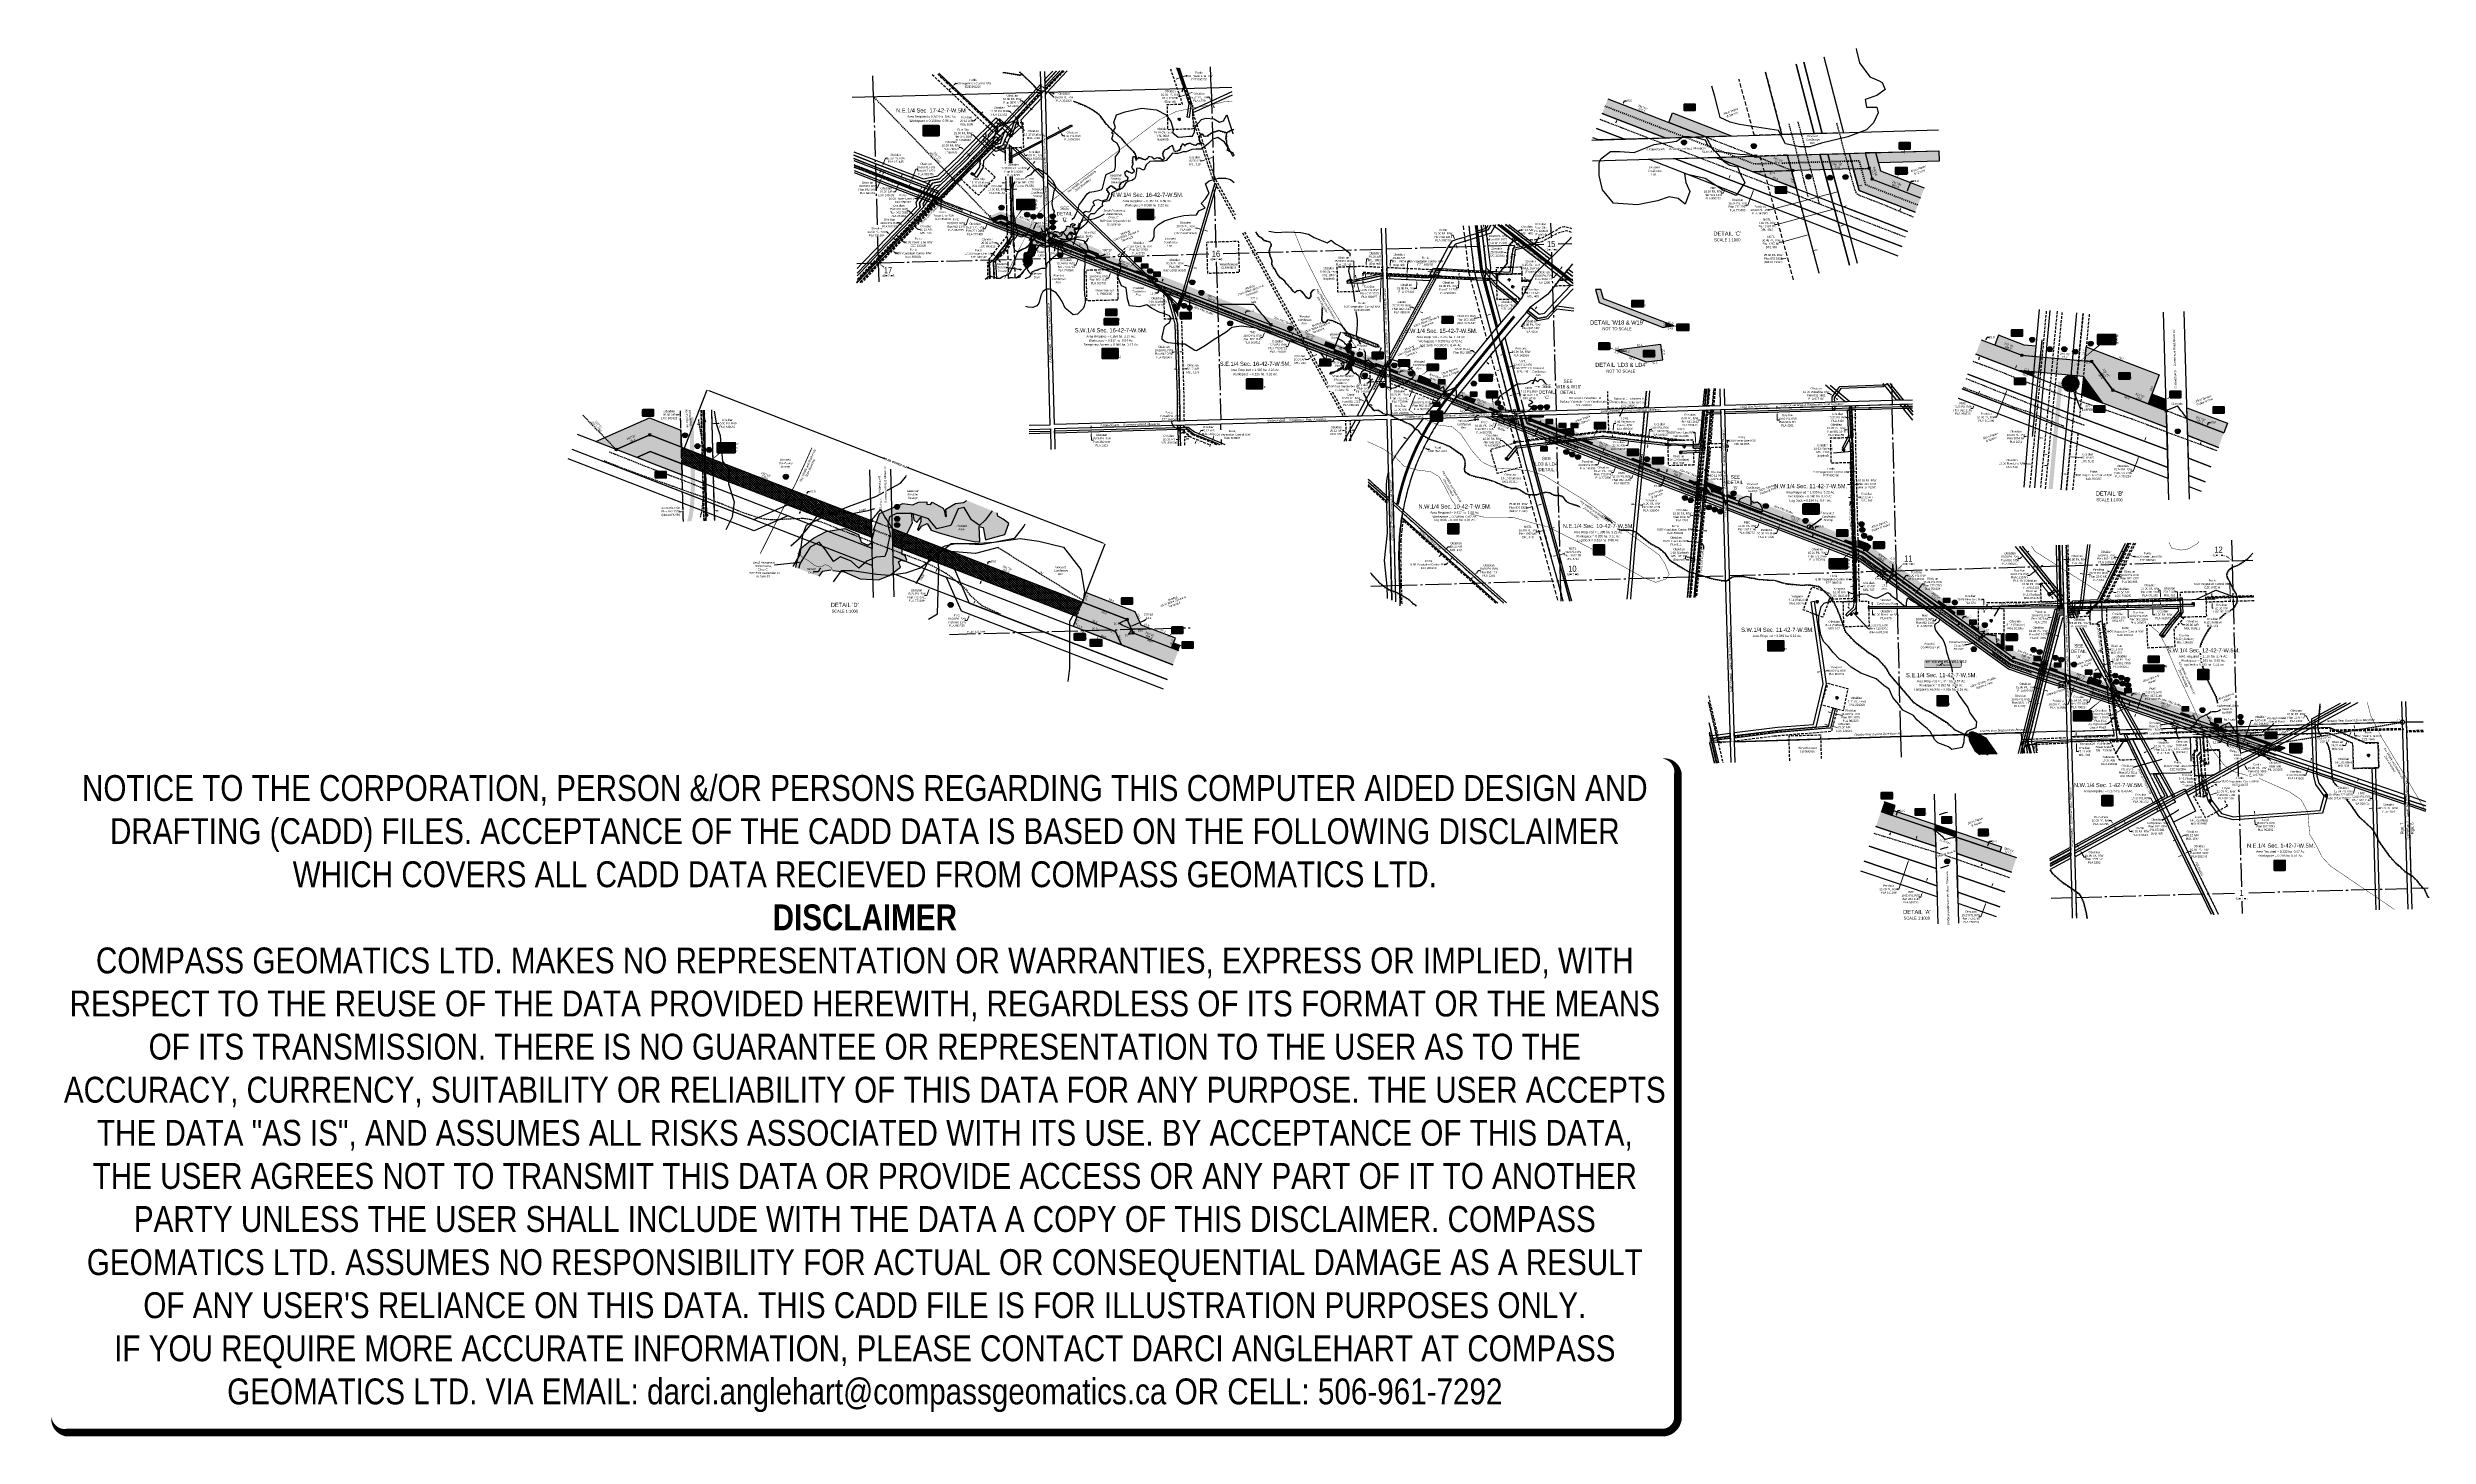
# Model space of a CAD drawing. Extents: x 633209 to 644713, y 5826006 to 5832721.
import ezdxf
from ezdxf.enums import TextEntityAlignment as Align

# ---------------------------------------------------------------- set-up
doc = ezdxf.new("R2010")
doc.units = 0
doc.header["$LTSCALE"] = 5
doc.header["$PDSIZE"] = 0.5
for name, pattern in [('0', [1, 1, 0]), ('DASHDOT2', [12.7, 6.35, -3.175, 0, -3.175]), ('DASHED4', [1.875, 1.25, -0.625]), ('foc-ACCESSROAD', [3.75, 2.5, -1.25]), ('foc-FLOWLINE', [3.75, 2.5, -1.25]), ('foc-MONUMENT-BDYS', [6, 4, -2]), ('foc-PROPOSED-HP', [2, 1, -1]), ('foc-QUARTERLINE', [33, 25, -3, 2, -3]), ('foc-TIELINE', [1.875, 1.25, -0.625]), ('foc-TOPO', [1, 0.2, -0.8]), ('foc-TOPO-ephemeral', [6.25, 3.125, -0.625, 0.625, -0.625, 0.625, -0.625]), ('foc-TRAV', [1.875, 1.25, -0.625]), ('foc-WHEELTRACKS', [2, 0.4, -1.6]), ('POWERLINE5', [7.8, 2.4, -0.6, 0.6, -0.6, 0.6, -0.6, 2.4]), ('UG_PIPE', [1.875, 1.25, -0.625])]:
    doc.linetypes.add(name, pattern=pattern)
doc.layers.get('Defpoints').update_dxf_attribs({"color": 9})
for name, color, linetype in [('10', 1, 'Continuous'), ('35', 37, 'Continuous'), ('9', 3, 'Continuous'), ('AS-DRILL-T', 8, 'Continuous'), ('AS-OWNER', 7, 'Continuous'), ('AS-PIPE-UG', 44, 'UG_PIPE'), ('AS-POWER', 104, 'foc-POWER'), ('AS-POWER-EXISTING', 72, 'POWERLINE5'), ('AS-ROADS', 254, 'Continuous'), ('AS-SYMBOL', 7, 'Continuous'), ('AS-TELUS', 224, 'foc-TEL'), ('AS-UNDERLAY-H', 141, 'Continuous'), ('AS-WILDLIFE', 131, 'DASHDOT2'), ('C-AR', 13, 'foc-ACCESSROAD'), ('C-FLOWLINE', 13, 'foc-FLOWLINE'), ('C-RW', 13, 'Continuous'), ('C-SYMBOL', 7, 'Continuous'), ('C-WS', 13, 'foc-ACCESSROAD'), ('C-WS-S', 8, 'Continuous'), ('CG-NOTES', 7, 'Continuous'), ('D-TXT', 6, 'Continuous'), ('DETAIL-T', 7, 'Continuous'), ('F-AR', 190, 'foc-ACCESSROAD'), ('F-EZE', 190, 'foc-FLOWLINE'), ('F-RW', 190, 'Continuous'), ('F-VCE', 190, 'foc-FLOWLINE'), ('F-WS', 190, 'foc-ACCESSROAD'), ('F-WS-S', 8, 'Continuous'), ('FGL', 7, 'Continuous'), ('GRL', 7, 'Continuous'), ('L-AREAREQUIRED', 7, 'Continuous'), ('L-AREAWORK', 5, 'Continuous'), ('L-BD', 7, 'Continuous'), ('L-BD1', 253, 'Continuous'), ('L-MON', 1, 'Continuous'), ('L-MON-PLAN', 7, 'foc-MONUMENT-BDYS'), ('L-QSEC', 8, 'foc-QUARTERLINE'), ('L-ROAD-T', 7, 'Continuous'), ('L-SEC', 7, 'Continuous'), ('L-SECLBL', 7, 'Continuous'), ('L-TIE', 7, 'foc-TIELINE'), ('L-TITLEDB', 4, 'Continuous'), ('L-TITLEDB-T', 4, 'Continuous'), ('P-BUFFER-H 100m', 191, 'Continuous'), ('P-BUFFER-H 30m', 51, 'Continuous'), ('P-BUFFER-T', 40, 'Continuous'), ('P-CROSSINGS', 250, 'Continuous'), ('P-IOP1', 10, 'Continuous'), ('P-IOP1-H', 21, 'Continuous'), ('P-IOP2', 10, 'Continuous'), ('P-IOP2-H', 21, 'Continuous'), ('P-LTO', 14, 'Continuous'), ('P-PROPOSED', 10, 'Continuous'), ('P-PROPOSED-H', 21, 'Continuous'), ('P-TEMP-BLOCKS', 250, 'Continuous'), ('P-TEMP-BLUE-BORE-H', 131, 'Continuous'), ('P-TEMP-H', 41, 'Continuous'), ('P-TEMP-NO CUT-H', 104, 'Continuous'), ('P-TEMP-NO CUT-T', 143, 'Continuous'), ('P-TEMP_ACCESS ROAD', 46, 'Continuous'), ('P-TEMP_LOG DECK', 46, 'Continuous'), ('P-TEMP_WORKSPACE', 46, 'Continuous'), ('P-TRAV', 4, 'foc-TRAV'), ('P-TXT', 4, 'Continuous'), ('P-WORKAREA', 113, 'Continuous'), ('P-WORKAREA-COUNTY', 104, 'Continuous'), ('P-WORKAREA-COUNTY-H', 71, 'Continuous'), ('P-WORKAREA-H', 111, 'Continuous'), ('T-BUSH-T', 110, 'Continuous'), ('T-CREEK', 160, 'Continuous'), ('T-DRAW', 143, 'foc-TOPO-ephemeral'), ('T-SLOPE', 48, 'Continuous'), ('T-TIE', 201, 'foc-TIELINE'), ('T-VEGETATION CHANGE', 104, 'foc-TOPO'), ('T-WATER', 160, 'Continuous'), ('T-WATER-H', 133, 'Continuous'), ('T-WATER-P3', 160, 'foc-WHEELTRACKS'), ('T-WATER-T', 170, 'Continuous'), ('WETLAND', 143, 'Continuous'), ('WETLAND-T', 146, 'Continuous')]:
    doc.layers.add(name, color=color, linetype=linetype)
doc.layers.add('AS-FMA BOUNDARY', color=7, linetype='Continuous', true_color=0x008f47, transparency=0.7)
doc.layers.add('P-POWER BUFFER-H', color=7, linetype='0', true_color=0x8aff8a, transparency=0.7)
for name, color, linetype, true_color in [('AS-FMA-T', 7, 'Continuous', 0x00b386), ('AS-PIPE-AG', 7, 'Continuous', 0x7d00fa), ('P-POWER BUFFER', 7, 'DASHED4', 0x007000), ('P-POWER BUFFER-T', 7, 'Continuous', 0x007000)]:
    doc.layers.add(name, color=color, linetype=linetype, true_color=true_color)
for name, color, linetype, lineweight in [('AS-GENERAL', 48, 'Continuous', 18), ('C-AR-T', 13, 'Continuous', 9), ('C-FLOWLINE-T', 13, 'Continuous', 9), ('C-RW-T', 13, 'Continuous', 9), ('C-WS-T', 13, 'Continuous', 9), ('F-AR-T', 190, 'Continuous', 9), ('F-EZE-T', 190, 'Continuous', 9), ('F-RW-T', 190, 'Continuous', 9), ('F-WS-T', 190, 'Continuous', 9), ('P-TEMP-T', 46, 'Continuous', 18), ('PROPOSED HP', 240, 'foc-PROPOSED-HP', 60), ('T-TEXT', 48, 'Continuous', 18), ('T-TIE-T', 201, 'Continuous', 18)]:
    doc.layers.add(name, color=color, linetype=linetype, lineweight=lineweight)
doc.layers.add('DISCLAIMER', color=7, linetype='Continuous', plot=False)
doc.styles.add('100L', font='ARIALN.TTF', dxfattribs={"height": 11})
doc.styles.add('175L', font='ARIALN.TTF', dxfattribs={"height": 20})
doc.styles.add('80', font='ARIALN.TTF', dxfattribs={"height": 10})
doc.styles.add('80CG', font='ARIALN.TTF', dxfattribs={"height": 10})
doc.styles.add('80L', font='ARIALN.TTF', dxfattribs={"height": 10})
doc.styles.add('80LS', font='ARIALNI.TTF', dxfattribs={"height": 10})
doc.styles.add('BOLD', font='ARIALNB.TTF')
doc.styles.add('Crossing', font='ARIALN.TTF', dxfattribs={"height": 10})
doc.styles.add('foc-LtypeFont', font='ARIALN.TTF', dxfattribs={"height": 7.35})
doc.styles.add('MtXpl_Arial_Narrow', font='ARIALNI.TTF')
doc.styles.add('SIMPLEX', font='ARIALN.TTF')
doc.linetypes.add('foc-POWER', pattern='A,6,-1,["P",foc-LtypeFont,S=0.2,R=0,X=-0.625,Y=-0.75],-1.24,4', length=12.24)
doc.linetypes.add('foc-POWER-NOLINE', pattern='A,0,-4,["P",foc-LtypeFont,S=0.2,R=0,X=-0.625,Y=-0.75],-8.24', length=12.24)
doc.linetypes.add('foc-TEL', pattern='A,2,-1,["T",foc-LtypeFont,S=0.2,R=0,X=-0.425,Y=-0.75],-1.24,8', length=12.24)
doc.linetypes.add('foc-TOPO-flowdirection-NOLINE', pattern='A,0,[">",foc-LtypeFont,S=0.3,R=0,X=0,Y=-0.945],-20,[">",foc-LtypeFont,S=0.3,R=0,X=0,Y=-0.945],0', length=20)
doc.dimstyles.new('Compass 5 000', dxfattribs={"dimscale": 5, "dimtxt": 9, "dimasz": 2, "dimexe": 0.2, "dimexo": 0.0625, "dimgap": 0.5, "dimtad": 0, "dimtih": 1, "dimtoh": 1, "dimzin": 0, "dimdsep": 46, "dimtxsty": '80CG', "dimcen": 0.1, "dimse1": 1, "dimse2": 1, "dimclrd": 256, "dimclrt": 256, "dimaunit": 1, "dimadec": 4, "dimazin": 0, "dimtfac": 0.06, "dimtofl": 0, "dimtmove": 0, "dimatfit": 1, "dimfxl": 0.2, "dimtolj": 1, "dimtzin": 0, "dimlwd": -1, "dimarcsym": 0})
pattern_1 = [(45, (-2824.812, 11664.183), (-5.610884679, 5.610884679), []), (135, (-2824.812, 11664.183), (-5.610884679, -5.610884679), [])]

# ---------------------------------------------------------------- blocks, each defined once
blk = doc.blocks.new('L-SECLBL')
at = {"layer": '9', "color": 7}
for p, q in [((-5, -28), (-12, -28)), ((21, -28), (13, -28))]:
    blk.add_line(p, q, dxfattribs=at)
at = {"layer": '10', "color": 2, "style": 'SIMPLEX'}
blk.add_attdef('SEC', text='', height=30, dxfattribs=at).set_placement((0, 0), align=Align.MIDDLE)
at = {"layer": '10', "color": 5, "style": '80L'}
blk.add_attdef('TWP', text='', height=9.5, dxfattribs=at).set_placement((-14, -27), align=Align.MIDDLE_RIGHT)
blk.add_attdef('RGE', text='', height=9.5, dxfattribs=at).set_placement((4, -27), align=Align.MIDDLE_CENTER)
blk.add_attdef('MER', text='', height=9.5, dxfattribs=at).set_placement((23, -27), align=Align.MIDDLE_LEFT)
blk = doc.blocks.new('GABD')
for p, q in [((-0.8, 0), (-1.6, 0)), ((0, 0.8), (0, 1.6)), ((1.6, 0), (0.8, 0)), ((0, -0.8), (0, -1.6))]:
    blk.add_line(p, q)
blk.add_circle((0, 0), 0.8)
blk = doc.blocks.new('*D551')
at = {"layer": 'C-AR-T', "transparency": 16777216}
for p, q in [((641931, 5830115), (641921, 5830114)), ((641971, 5830116), (641981, 5830116))]:
    blk.add_line(p, q, dxfattribs=at)
for points in [[(641931, 5830116), (641931, 5830113), (641941, 5830115)], [(641971, 5830117), (641971, 5830114), (641961, 5830115)]]:
    blk.add_solid(points, dxfattribs=at)
at = {"layer": 'Defpoints', "color": 0, "transparency": 16777216}
for p in [(641940, 5830156), (641941, 5830115), (641960, 5830156)]:
    blk.add_point(p, dxfattribs=at)
at = {"layer": 'C-AR-T', "transparency": 16777216, "insert": (642009, 5830116), "char_height": 10, "attachment_point": 5, "style": '80CG'}
blk.add_mtext('\\A1;Obsidian\\P20.12 A/R\\PMSL 597', dxfattribs=at)
blk = doc.blocks.new('*D552')
at = {"layer": 'C-FLOWLINE-T', "transparency": 16777216}
for p, q in [((642026, 5830029), (642026, 5830039)), ((642027, 5829999), (642027, 5829979)), ((642027, 5829979), (642037, 5829979))]:
    blk.add_line(p, q, dxfattribs=at)
for points in [[(642028, 5830029), (642025, 5830029), (642026, 5830019)], [(642028, 5829999), (642025, 5829999), (642027, 5830009)]]:
    blk.add_solid(points, dxfattribs=at)
at = {"layer": 'Defpoints', "color": 0, "transparency": 16777216}
for p in [(642027, 5830009), (642052, 5830019), (642052, 5830009)]:
    blk.add_point(p, dxfattribs=at)
at = {"layer": 'C-FLOWLINE-T', "transparency": 16777216, "insert": (642092, 5829979), "char_height": 10, "attachment_point": 5, "style": '80CG'}
blk.add_mtext('\\A1;Obsidian\\P10.06 Flow Line R/W\\PPLA 676', dxfattribs=at)
blk = doc.blocks.new('*D553')
at = {"layer": 'C-AR-T', "transparency": 16777216}
for p, q in [((641911, 5830088), (641901, 5830088)), ((641912, 5830068), (641911, 5830088)), ((641913, 5830033), (641913, 5830023))]:
    blk.add_line(p, q, dxfattribs=at)
for points in [[(641914, 5830068), (641910, 5830068), (641912, 5830058)], [(641915, 5830033), (641911, 5830033), (641913, 5830043)]]:
    blk.add_solid(points, dxfattribs=at)
at = {"layer": 'C-AR-T', "transparency": 16777216, "insert": (641867, 5830088), "char_height": 10, "attachment_point": 5, "style": '80CG', "bg_fill": 3, "box_fill_scale": 1.1, "bg_fill_color": 256, "bg_fill_true_color": 13158600, "bg_fill_transparency": 0}
blk.add_mtext('\\A1;Yangarra\\P15.00 A/R\\PLOC 080318', dxfattribs=at)
at = {"layer": 'Defpoints', "color": 0, "transparency": 16777216}
for p in [(641867, 5830056), (641867, 5830041), (641912, 5830058)]:
    blk.add_point(p, dxfattribs=at)
blk = doc.blocks.new('*D554')
at = {"layer": 'Defpoints', "color": 0, "transparency": 16777216}
for p in [(641935, 5830121), (641940, 5830151), (641941, 5830121)]:
    blk.add_point(p, dxfattribs=at)
at = {"layer": 'F-EZE-T', "transparency": 16777216}
for p, q in [((641924, 5830150), (641914, 5830150)), ((641950, 5830151), (641960, 5830151))]:
    blk.add_line(p, q, dxfattribs=at)
for points in [[(641924, 5830152), (641924, 5830149), (641934, 5830150)], [(641950, 5830153), (641950, 5830149), (641940, 5830151)]]:
    blk.add_solid(points, dxfattribs=at)
at = {"layer": 'F-EZE-T', "transparency": 16777216, "insert": (641839, 5830150), "char_height": 10, "attachment_point": 5, "style": '80CG'}
blk.add_mtext('\\A1;Fortis\\P6.00 Vegetation Control R/W\\PEZE 880206', dxfattribs=at)
blk = doc.blocks.new('*D556')
at = {"layer": 'F-RW-T', "transparency": 16777216}
for p, q in [((643633, 5829099), (643623, 5829096)), ((643666, 5829110), (643685, 5829116)), ((643685, 5829116), (643695, 5829116))]:
    blk.add_line(p, q, dxfattribs=at)
for points in [[(643632, 5829101), (643633, 5829098), (643642, 5829102)], [(643665, 5829112), (643667, 5829109), (643656, 5829107)]]:
    blk.add_solid(points, dxfattribs=at)
at = {"layer": 'F-RW-T', "transparency": 16777216, "insert": (643735, 5829116), "char_height": 10, "attachment_point": 5, "style": '80CG', "bg_fill": 3, "box_fill_scale": 1.1, "bg_fill_color": 256, "bg_fill_true_color": 13158600, "bg_fill_transparency": 0}
blk.add_mtext('\\A1;Loyal\\P15.00 P/L R/W\\PPlan 032 1766\\PPLA 991316', dxfattribs=at)
at = {"layer": 'Defpoints', "color": 0, "transparency": 16777216}
for p in [(643648, 5829085), (643656, 5829107), (643662, 5829090)]:
    blk.add_point(p, dxfattribs=at)
blk = doc.blocks.new('POWERPOLE')
h = blk.add_hatch(color=255)
edge = h.paths.add_edge_path()
edge.add_arc((0, 0), 0.96, 0, 360)
at = {"linetype": 'Continuous'}
for p, q in [((0.7, -0.7), (-0.7, 0.7)), ((-0.7, -0.7), (0.7, 0.7))]:
    blk.add_line(p, q, dxfattribs=at)
blk.add_circle((0, 0), 0.96, dxfattribs=at)
blk = doc.blocks.new('label_road_undeveloped')
at = {"layer": 'L-ROAD-T', "style": '80L'}
blk.add_text('Government Road Allowance', height=10, dxfattribs=at).set_placement((0, 0), align=Align.MIDDLE_CENTER)
at = {"layer": 'T-TEXT', "style": '80LS'}
blk.add_text('(Undeveloped)', height=10, dxfattribs=at).set_placement((-154, 0), align=Align.MIDDLE_CENTER)
blk = doc.blocks.new('*D387')
at = {"layer": 'C-AR-T', "transparency": 16777216}
for p, q in [((641195, 5830656), (641185, 5830657)), ((641235, 5830653), (641245, 5830652))]:
    blk.add_line(p, q, dxfattribs=at)
for points in [[(641195, 5830658), (641195, 5830655), (641205, 5830655)], [(641235, 5830654), (641235, 5830651), (641225, 5830653)]]:
    blk.add_solid(points, dxfattribs=at)
at = {"layer": 'Defpoints', "color": 0, "transparency": 16777216}
for p in [(641209, 5830694), (641225, 5830653), (641229, 5830692)]:
    blk.add_point(p, dxfattribs=at)
at = {"layer": 'C-AR-T', "transparency": 16777216, "insert": (641273, 5830652), "char_height": 10, "attachment_point": 5, "style": '80CG'}
blk.add_mtext('\\A1;Obsidian\\P20.12 A/R\\PLOC 5142', dxfattribs=at)
blk = doc.blocks.new('*D388')
at = {"layer": 'C-AR-T', "transparency": 16777216}
for p, q in [((640845, 5830797), (640835, 5830797)), ((640848, 5830818), (640845, 5830797)), ((640853, 5830858), (640854, 5830868))]:
    blk.add_line(p, q, dxfattribs=at)
for points in [[(640846, 5830818), (640850, 5830818), (640849, 5830828)], [(640851, 5830858), (640854, 5830858), (640851, 5830848)]]:
    blk.add_solid(points, dxfattribs=at)
at = {"layer": 'Defpoints', "color": 0, "transparency": 16777216}
for p in [(640783, 5830836), (640786, 5830856), (640851, 5830848)]:
    blk.add_point(p, dxfattribs=at)
at = {"layer": 'C-AR-T', "transparency": 16777216, "insert": (640801, 5830797), "char_height": 10, "attachment_point": 5, "style": '80CG'}
blk.add_mtext('\\A1;Obsidian\\P20.00 A/R\\PLOC 830847', dxfattribs=at)
blk = doc.blocks.new('*D390')
at = {"layer": 'C-AR-T', "transparency": 16777216}
for p, q in [((640255, 5831730), (640245, 5831732)), ((640293, 5831720), (640303, 5831717))]:
    blk.add_line(p, q, dxfattribs=at)
for points in [[(640255, 5831731), (640254, 5831728), (640264, 5831727)], [(640294, 5831721), (640293, 5831718), (640284, 5831722)]]:
    blk.add_solid(points, dxfattribs=at)
at = {"layer": 'Defpoints', "color": 0, "transparency": 16777216}
for p in [(640264, 5831727), (640268, 5831740), (640287, 5831735)]:
    blk.add_point(p, dxfattribs=at)
at = {"layer": 'C-AR-T', "transparency": 16777216, "insert": (640211, 5831732), "char_height": 10, "attachment_point": 5, "style": '80CG'}
blk.add_mtext('\\A1;Obsidian\\P20.00 A/R\\PLOC 122162', dxfattribs=at)
blk = doc.blocks.new('*D391')
at = {"layer": 'C-AR-T', "transparency": 16777216}
for p, q in [((637306, 5832024), (637296, 5832024)), ((637320, 5832061), (637306, 5832024)), ((637335, 5832099), (637338, 5832108))]:
    blk.add_line(p, q, dxfattribs=at)
for points in [[(637319, 5832062), (637322, 5832061), (637324, 5832071)], [(637333, 5832099), (637336, 5832098), (637331, 5832089)]]:
    blk.add_solid(points, dxfattribs=at)
at = {"layer": 'Defpoints', "color": 0, "transparency": 16777216}
for p in [(637259, 5832096), (637266, 5832114), (637331, 5832089)]:
    blk.add_point(p, dxfattribs=at)
at = {"layer": 'C-AR-T', "transparency": 16777216, "insert": (637261, 5832024), "char_height": 10, "attachment_point": 5, "style": '80CG'}
blk.add_mtext('\\A1;Obsidian\\P20.00 A/R\\PLOC 840708', dxfattribs=at)
blk = doc.blocks.new('*D392')
at = {"layer": 'C-AR-T', "transparency": 16777216}
for p, q in [((643667, 5830071), (643667, 5830081)), ((643668, 5830031), (643669, 5830010)), ((643669, 5830010), (643679, 5830010))]:
    blk.add_line(p, q, dxfattribs=at)
for points in [[(643669, 5830071), (643666, 5830071), (643668, 5830061)], [(643670, 5830031), (643667, 5830031), (643668, 5830041)]]:
    blk.add_solid(points, dxfattribs=at)
at = {"layer": 'C-AR-T', "transparency": 16777216, "insert": (643713, 5830010), "char_height": 10, "attachment_point": 5, "style": '80CG', "bg_fill": 3, "box_fill_scale": 1.1, "bg_fill_color": 256, "bg_fill_true_color": 13158600, "bg_fill_transparency": 0}
blk.add_mtext('\\A1;Obsidian\\P20.00 A/R\\PLOC 851260', dxfattribs=at)
at = {"layer": 'Defpoints', "color": 0, "transparency": 16777216}
for p in [(643668, 5830041), (643703, 5830062), (643704, 5830042)]:
    blk.add_point(p, dxfattribs=at)
blk = doc.blocks.new('*D395')
at = {"layer": 'C-AR-T', "transparency": 16777216}
for p, q in [((643149, 5830109), (643140, 5830113)), ((643185, 5830091), (643194, 5830087)), ((643194, 5830087), (643204, 5830087))]:
    blk.add_line(p, q, dxfattribs=at)
for points in [[(643149, 5830110), (643148, 5830107), (643158, 5830104)], [(643185, 5830093), (643184, 5830090), (643176, 5830096)]]:
    blk.add_solid(points, dxfattribs=at)
at = {"layer": 'Defpoints', "color": 0, "transparency": 16777216}
for p in [(643174, 5830139), (643176, 5830096), (643192, 5830130)]:
    blk.add_point(p, dxfattribs=at)
at = {"layer": 'C-AR-T', "transparency": 16777216, "insert": (643238, 5830087), "char_height": 10, "attachment_point": 5, "style": '80CG'}
blk.add_mtext('\\A1;Obsidian\\P20.00 A/R\\PLOC 860265', dxfattribs=at)
blk = doc.blocks.new('*D396')
at = {"layer": 'C-AR-T', "transparency": 16777216}
for p, q in [((640348, 5831601), (640347, 5831611)), ((640349, 5831554), (640350, 5831535)), ((640350, 5831535), (640360, 5831535))]:
    blk.add_line(p, q, dxfattribs=at)
for points in [[(640349, 5831601), (640346, 5831601), (640348, 5831591)], [(640351, 5831554), (640347, 5831554), (640349, 5831564)]]:
    blk.add_solid(points, dxfattribs=at)
at = {"layer": 'Defpoints', "color": 0, "transparency": 16777216}
for p in [(640348, 5831591), (640353, 5831591), (640353, 5831564)]:
    blk.add_point(p, dxfattribs=at)
at = {"layer": 'C-AR-T', "transparency": 16777216, "insert": (640387, 5831535), "char_height": 10, "attachment_point": 5, "style": '80CG'}
blk.add_mtext('\\A1;Obsidian\\P27.74 A/R\\PMSL 405', dxfattribs=at)
blk = doc.blocks.new('*D397')
at = {"layer": 'C-AR-T', "transparency": 16777216}
for p, q in [((639967, 5830297), (639977, 5830308)), ((639977, 5830308), (639987, 5830308)), ((639940, 5830267), (639933, 5830260))]:
    blk.add_line(p, q, dxfattribs=at)
for points in [[(639965, 5830298), (639968, 5830296), (639960, 5830290)], [(639939, 5830268), (639941, 5830266), (639946, 5830275)]]:
    blk.add_solid(points, dxfattribs=at)
at = {"layer": 'Defpoints', "color": 0, "transparency": 16777216}
for p in [(639953, 5830296), (639939, 5830281), (639960, 5830290)]:
    blk.add_point(p, dxfattribs=at)
at = {"layer": 'C-AR-T', "transparency": 16777216, "insert": (640014, 5830308), "char_height": 10, "attachment_point": 5, "style": '80CG'}
blk.add_mtext('\\A1;Obsidian\\P20.12 A/R\\PMSL 418', dxfattribs=at)
blk = doc.blocks.new('*D398')
at = {"layer": 'C-AR-T', "transparency": 16777216}
for p, q in [((643500, 5830090), (643490, 5830090)), ((643501, 5830057), (643500, 5830090)), ((643502, 5830017), (643502, 5830007))]:
    blk.add_line(p, q, dxfattribs=at)
for points in [[(643502, 5830057), (643499, 5830057), (643501, 5830047)], [(643503, 5830017), (643500, 5830017), (643501, 5830027)]]:
    blk.add_solid(points, dxfattribs=at)
at = {"layer": 'Defpoints', "color": 0, "transparency": 16777216}
for p in [(643483, 5830047), (643483, 5830027), (643501, 5830047)]:
    blk.add_point(p, dxfattribs=at)
at = {"layer": 'C-AR-T', "transparency": 16777216, "insert": (643462, 5830090), "char_height": 10, "attachment_point": 5, "style": '80CG'}
blk.add_mtext('\\A1;Obsidian\\P20.12 A/R\\PMSL 461', dxfattribs=at)
blk = doc.blocks.new('*D399')
at = {"layer": 'C-AR-T', "transparency": 16777216}
for p, q in [((637375, 5831880), (637368, 5831887)), ((637404, 5831852), (637416, 5831841)), ((637416, 5831841), (637426, 5831841))]:
    blk.add_line(p, q, dxfattribs=at)
for points in [[(637376, 5831881), (637374, 5831879), (637383, 5831873)], [(637405, 5831853), (637403, 5831851), (637397, 5831859)]]:
    blk.add_solid(points, dxfattribs=at)
at = {"layer": 'Defpoints', "color": 0, "transparency": 16777216}
for p in [(637542, 5832039), (637557, 5832025), (637397, 5831859)]:
    blk.add_point(p, dxfattribs=at)
at = {"layer": 'C-AR-T', "transparency": 16777216, "insert": (637454, 5831841), "char_height": 10, "attachment_point": 5, "style": '80CG'}
blk.add_mtext('\\A1;Obsidian\\P20.12 A/R\\PMSL 514', dxfattribs=at)
blk = doc.blocks.new('*D401')
at = {"layer": 'C-AR-T', "transparency": 16777216}
for p, q in [((641806, 5829447), (641797, 5829449)), ((641845, 5829437), (641856, 5829434))]:
    blk.add_line(p, q, dxfattribs=at)
for points in [[(641807, 5829448), (641806, 5829445), (641816, 5829444)], [(641845, 5829438), (641845, 5829435), (641835, 5829439)]]:
    blk.add_solid(points, dxfattribs=at)
at = {"layer": 'Defpoints', "color": 0, "transparency": 16777216}
for p in [(641821, 5829466), (641835, 5829439), (641841, 5829461)]:
    blk.add_point(p, dxfattribs=at)
at = {"layer": 'C-AR-T', "transparency": 16777216, "insert": (641890, 5829434), "char_height": 10, "attachment_point": 5, "style": '80CG'}
blk.add_mtext('\\A1;Obsidian\\P20.00 A/R\\PLOC 221613', dxfattribs=at)
blk = doc.blocks.new('*D402')
at = {"layer": 'C-AR-T', "transparency": 16777216}
for p, q in [((641921, 5830546), (641911, 5830545)), ((641961, 5830547), (641971, 5830547))]:
    blk.add_line(p, q, dxfattribs=at)
for points in [[(641921, 5830547), (641921, 5830544), (641931, 5830546)], [(641961, 5830548), (641961, 5830545), (641951, 5830546)]]:
    blk.add_solid(points, dxfattribs=at)
at = {"layer": 'Defpoints', "color": 0, "transparency": 16777216}
for p in [(641951, 5830546), (641932, 5830494), (641952, 5830494)]:
    blk.add_point(p, dxfattribs=at)
at = {"layer": 'C-AR-T', "transparency": 16777216, "insert": (641999, 5830547), "char_height": 10, "attachment_point": 5, "style": '80CG'}
blk.add_mtext('\\A1;Obsidian\\P20.12 A/R\\PMSL 597', dxfattribs=at)
blk = doc.blocks.new('*D403')
at = {"layer": 'C-AR-T', "transparency": 16777216}
for p, q in [((643128, 5829805), (643118, 5829803)), ((643168, 5829810), (643178, 5829812))]:
    blk.add_line(p, q, dxfattribs=at)
for points in [[(643128, 5829807), (643128, 5829803), (643138, 5829806)], [(643168, 5829812), (643168, 5829809), (643158, 5829809)]]:
    blk.add_solid(points, dxfattribs=at)
at = {"layer": 'Defpoints', "color": 0, "transparency": 16777216}
for p in [(643140, 5829795), (643158, 5829809), (643160, 5829798)]:
    blk.add_point(p, dxfattribs=at)
at = {"layer": 'C-AR-T', "transparency": 16777216, "insert": (643206, 5829812), "char_height": 10, "attachment_point": 5, "style": '80CG'}
blk.add_mtext('\\A1;Obsidian\\P20.12 A/R\\PMSL 691', dxfattribs=at)
blk = doc.blocks.new('*D404')
at = {"layer": 'C-AR-T', "transparency": 16777216}
for p, q in [((639307, 5831218), (639298, 5831213)), ((639333, 5831232), (639342, 5831237)), ((639298, 5831213), (639288, 5831213))]:
    blk.add_line(p, q, dxfattribs=at)
for points in [[(639306, 5831219), (639307, 5831216), (639315, 5831222)], [(639332, 5831233), (639334, 5831231), (639324, 5831227)]]:
    blk.add_solid(points, dxfattribs=at)
at = {"layer": 'Defpoints', "color": 0, "transparency": 16777216}
for p in [(639324, 5831227), (639356, 5831147), (639365, 5831152)]:
    blk.add_point(p, dxfattribs=at)
at = {"layer": 'C-AR-T', "transparency": 16777216, "insert": (639261, 5831213), "char_height": 10, "attachment_point": 5, "style": '80CG'}
blk.add_mtext('\\A1;Obsidian\\P10.06 A/R\\PMSL 913', dxfattribs=at)
blk = doc.blocks.new('*D405')
at = {"layer": 'C-AR-T', "transparency": 16777216}
for p, q in [((638789, 5832174), (638779, 5832174)), ((638799, 5832177), (638789, 5832174)), ((638827, 5832187), (638837, 5832190))]:
    blk.add_line(p, q, dxfattribs=at)
for points in [[(638798, 5832179), (638799, 5832176), (638808, 5832181)], [(638827, 5832189), (638828, 5832185), (638818, 5832184)]]:
    blk.add_solid(points, dxfattribs=at)
at = {"layer": 'Defpoints', "color": 0, "transparency": 16777216}
for p in [(638804, 5832192), (638808, 5832181), (638814, 5832196)]:
    blk.add_point(p, dxfattribs=at)
at = {"layer": 'C-AR-T', "transparency": 16777216, "insert": (638752, 5832174), "char_height": 10, "attachment_point": 5, "style": '80CG'}
blk.add_mtext('\\A1;Obsidian\\P10.06 A/R\\PMSL 913', dxfattribs=at)
blk = doc.blocks.new('*D406')
at = {"layer": 'C-AR-T', "transparency": 16777216}
for p, q in [((644335, 5829401), (644338, 5829410)), ((644312, 5829347), (644302, 5829347)), ((644317, 5829359), (644312, 5829347))]:
    blk.add_line(p, q, dxfattribs=at)
for points in [[(644333, 5829402), (644336, 5829401), (644331, 5829392)], [(644315, 5829359), (644318, 5829358), (644320, 5829368)]]:
    blk.add_solid(points, dxfattribs=at)
at = {"layer": 'Defpoints', "color": 0, "transparency": 16777216}
for p in [(644300, 5829376), (644310, 5829401), (644320, 5829368)]:
    blk.add_point(p, dxfattribs=at)
at = {"layer": 'C-AR-T', "transparency": 16777216, "insert": (644274, 5829347), "char_height": 10, "attachment_point": 5, "style": '80CG'}
blk.add_mtext('\\A1;Obsidian\\P26.21 A/R\\PMSL 958', dxfattribs=at)
blk = doc.blocks.new('*D407')
at = {"layer": 'C-AR-T', "transparency": 16777216}
for p, q in [((638665, 5831166), (638655, 5831166)), ((638705, 5831168), (638715, 5831168))]:
    blk.add_line(p, q, dxfattribs=at)
for points in [[(638665, 5831168), (638665, 5831165), (638675, 5831167)], [(638705, 5831169), (638705, 5831166), (638695, 5831167)]]:
    blk.add_solid(points, dxfattribs=at)
at = {"layer": 'Defpoints', "color": 0, "transparency": 16777216}
for p in [(638675, 5831155), (638695, 5831167), (638695, 5831155)]:
    blk.add_point(p, dxfattribs=at)
at = {"layer": 'C-AR-T', "transparency": 16777216, "insert": (638743, 5831168), "char_height": 10, "attachment_point": 5, "style": '80CG'}
blk.add_mtext('\\A1;Obsidian\\P20.12 A/R\\PMSL 1174', dxfattribs=at)
blk = doc.blocks.new('*D408')
at = {"layer": 'C-AR-T', "transparency": 16777216}
for p, q in [((643489, 5828891), (643480, 5828886)), ((643525, 5828908), (643534, 5828913)), ((643534, 5828913), (643544, 5828913))]:
    blk.add_line(p, q, dxfattribs=at)
for points in [[(643488, 5828892), (643490, 5828889), (643498, 5828895)], [(643524, 5828910), (643526, 5828907), (643516, 5828904)]]:
    blk.add_solid(points, dxfattribs=at)
at = {"layer": 'Defpoints', "color": 0, "transparency": 16777216}
for p in [(643516, 5828904), (643555, 5828778), (643573, 5828787)]:
    blk.add_point(p, dxfattribs=at)
at = {"layer": 'C-AR-T', "transparency": 16777216, "insert": (643572, 5828913), "char_height": 10, "attachment_point": 5, "style": '80CG'}
blk.add_mtext('\\A1;Obsidian\\P20.12 A/R\\PMSL 1197', dxfattribs=at)
blk = doc.blocks.new('*D409')
at = {"layer": 'C-AR-T', "transparency": 16777216}
for p, q in [((639697, 5831668), (639698, 5831694)), ((639698, 5831694), (639708, 5831694)), ((639694, 5831617), (639694, 5831607))]:
    blk.add_line(p, q, dxfattribs=at)
for points in [[(639693, 5831617), (639696, 5831617), (639695, 5831627)], [(639695, 5831668), (639698, 5831668), (639696, 5831658)]]:
    blk.add_solid(points, dxfattribs=at)
at = {"layer": 'Defpoints', "color": 0, "transparency": 16777216}
for p in [(639696, 5831658), (639728, 5831626), (639730, 5831656)]:
    blk.add_point(p, dxfattribs=at)
at = {"layer": 'C-AR-T', "transparency": 16777216, "insert": (639739, 5831694), "char_height": 10, "attachment_point": 5, "style": '80CG'}
blk.add_mtext('\\A1;Obsidian \\P30.48 A/R\\PMSL 10504\\P(Expired)', dxfattribs=at)
blk = doc.blocks.new('*D410')
at = {"layer": 'C-AR-T', "transparency": 16777216}
for p, q in [((639580, 5831673), (639582, 5831700)), ((639582, 5831700), (639592, 5831700)), ((639578, 5831623), (639577, 5831613))]:
    blk.add_line(p, q, dxfattribs=at)
for points in [[(639576, 5831623), (639580, 5831623), (639578, 5831633)], [(639579, 5831673), (639582, 5831673), (639580, 5831663)]]:
    blk.add_solid(points, dxfattribs=at)
at = {"layer": 'Defpoints', "color": 0, "transparency": 16777216}
for p in [(639571, 5831633), (639572, 5831664), (639580, 5831663)]:
    blk.add_point(p, dxfattribs=at)
at = {"layer": 'C-AR-T', "transparency": 16777216, "insert": (639623, 5831700), "char_height": 10, "attachment_point": 5, "style": '80CG'}
blk.add_mtext('\\A1;Obsidian \\P30.48 A/R\\PMSL 10504\\P(Expired)', dxfattribs=at)
blk = doc.blocks.new('*D411')
at = {"layer": 'C-AR-T', "transparency": 16777216}
for p, q in [((643490, 5829962), (643482, 5829969)), ((643520, 5829937), (643528, 5829930)), ((643528, 5829930), (643538, 5829930))]:
    blk.add_line(p, q, dxfattribs=at)
for points in [[(643491, 5829964), (643489, 5829961), (643498, 5829956)], [(643521, 5829938), (643519, 5829935), (643513, 5829943)]]:
    blk.add_solid(points, dxfattribs=at)
at = {"layer": 'Defpoints', "color": 0, "transparency": 16777216}
for p in [(643501, 5829960), (643513, 5829943), (643516, 5829947)]:
    blk.add_point(p, dxfattribs=at)
at = {"layer": 'C-AR-T', "transparency": 16777216, "insert": (643572, 5829930), "char_height": 10, "attachment_point": 5, "style": '80CG'}
blk.add_mtext('\\A1;Obsidian\\P20.00 A/R\\PMSL 000618', dxfattribs=at)
blk = doc.blocks.new('*D413')
at = {"layer": 'C-AR-T', "transparency": 16777216}
for p, q in [((637761, 5831902), (637765, 5831911)), ((637739, 5831844), (637729, 5831844)), ((637749, 5831869), (637739, 5831844))]:
    blk.add_line(p, q, dxfattribs=at)
for points in [[(637747, 5831870), (637750, 5831868), (637752, 5831878)], [(637760, 5831902), (637763, 5831901), (637758, 5831893)]]:
    blk.add_solid(points, dxfattribs=at)
at = {"layer": 'Defpoints', "color": 0, "transparency": 16777216}
for p in [(637638, 5831923), (637643, 5831937), (637752, 5831878)]:
    blk.add_point(p, dxfattribs=at)
at = {"layer": 'C-AR-T', "transparency": 16777216, "insert": (637690, 5831844), "char_height": 10, "attachment_point": 5, "style": '80CG'}
blk.add_mtext('\\A1;Obsidian\\P15.24 P/L R/W\\PPlan 771 0464\\PPLA 770400', dxfattribs=at)
blk = doc.blocks.new('*D414')
at = {"layer": 'C-AR-T', "transparency": 16777216}
for p, q in [((638189, 5831698), (638178, 5831669)), ((638202, 5831731), (638206, 5831740)), ((638178, 5831669), (638168, 5831669))]:
    blk.add_line(p, q, dxfattribs=at)
for points in [[(638188, 5831698), (638191, 5831697), (638193, 5831707)], [(638200, 5831731), (638204, 5831730), (638198, 5831721)]]:
    blk.add_solid(points, dxfattribs=at)
at = {"layer": 'Defpoints', "color": 0, "transparency": 16777216}
for p in [(638081, 5831750), (638086, 5831765), (638198, 5831721)]:
    blk.add_point(p, dxfattribs=at)
at = {"layer": 'C-AR-T', "transparency": 16777216, "insert": (638129, 5831669), "char_height": 10, "attachment_point": 5, "style": '80CG'}
blk.add_mtext('\\A1;Obsidian\\P15.24 P/L R/W\\PPlan 772 0761\\PPLA 770399', dxfattribs=at)
blk = doc.blocks.new('*D415')
at = {"layer": 'C-AR-T', "transparency": 16777216}
for p, q in [((637915, 5832233), (637911, 5832242)), ((637928, 5832209), (637932, 5832200)), ((637932, 5832200), (637942, 5832200))]:
    blk.add_line(p, q, dxfattribs=at)
for points in [[(637917, 5832234), (637914, 5832232), (637920, 5832224)], [(637929, 5832210), (637926, 5832208), (637923, 5832218)]]:
    blk.add_solid(points, dxfattribs=at)
at = {"layer": 'Defpoints', "color": 0, "transparency": 16777216}
for p in [(637923, 5832218), (637932, 5832231), (637936, 5832224)]:
    blk.add_point(p, dxfattribs=at)
at = {"layer": 'C-AR-T', "transparency": 16777216, "insert": (637979, 5832200), "char_height": 10, "attachment_point": 5, "style": '80CG'}
blk.add_mtext('\\A1;Obsidian\\P7.00 P/L R/W\\PPLA 860501', dxfattribs=at)
blk = doc.blocks.new('*D416')
at = {"layer": 'C-AR-T', "transparency": 16777216}
for p, q in [((637857, 5832414), (637847, 5832414)), ((637864, 5832407), (637857, 5832414)), ((637886, 5832386), (637893, 5832379))]:
    blk.add_line(p, q, dxfattribs=at)
for points in [[(637866, 5832408), (637863, 5832405), (637872, 5832400)], [(637887, 5832387), (637885, 5832385), (637879, 5832393)]]:
    blk.add_solid(points, dxfattribs=at)
at = {"layer": 'Defpoints', "color": 0, "transparency": 16777216}
for p in [(637857, 5832384), (637864, 5832377), (637872, 5832400)]:
    blk.add_point(p, dxfattribs=at)
at = {"layer": 'C-AR-T', "transparency": 16777216, "insert": (637808, 5832414), "char_height": 10, "attachment_point": 5, "style": '80CG'}
blk.add_mtext('\\A1;Obsidian\\P10.00 P/L R/W\\PPLA 111561', dxfattribs=at)
blk = doc.blocks.new('*D417')
at = {"layer": 'C-AR-T', "transparency": 16777216}
for p, q in [((638652, 5831249), (638642, 5831249)), ((638682, 5831250), (638692, 5831250))]:
    blk.add_line(p, q, dxfattribs=at)
for points in [[(638652, 5831251), (638652, 5831248), (638662, 5831250)], [(638682, 5831252), (638682, 5831248), (638672, 5831250)]]:
    blk.add_solid(points, dxfattribs=at)
at = {"layer": 'Defpoints', "color": 0, "transparency": 16777216}
for p in [(638661, 5831286), (638662, 5831250), (638671, 5831287)]:
    blk.add_point(p, dxfattribs=at)
at = {"layer": 'C-AR-T', "transparency": 16777216, "insert": (638603, 5831249), "char_height": 10, "attachment_point": 5, "style": '80CG'}
blk.add_mtext('\\A1;Obsidian\\P10.00 P/L R/W\\PPlan 842 0200\\PPLA 830564', dxfattribs=at)
blk = doc.blocks.new('*D418')
at = {"layer": 'C-AR-T', "transparency": 16777216}
for p, q in [((637687, 5832367), (637677, 5832367)), ((637694, 5832375), (637687, 5832367)), ((637721, 5832404), (637728, 5832411))]:
    blk.add_line(p, q, dxfattribs=at)
for points in [[(637693, 5832376), (637695, 5832374), (637701, 5832382)], [(637720, 5832405), (637723, 5832403), (637715, 5832397)]]:
    blk.add_solid(points, dxfattribs=at)
at = {"layer": 'Defpoints', "color": 0, "transparency": 16777216}
for p in [(637701, 5832382), (637701, 5832382), (637715, 5832396)]:
    blk.add_point(p, dxfattribs=at)
at = {"layer": 'C-AR-T', "transparency": 16777216, "insert": (637649, 5832367), "char_height": 10, "attachment_point": 5, "style": '80CG'}
blk.add_mtext('\\A1;Obsidian \\P20.12 A/R\\PROE 8298', dxfattribs=at)
blk = doc.blocks.new('*D419')
at = {"layer": 'C-AR-T', "transparency": 16777216}
for p, q in [((638774, 5830853), (638781, 5830870)), ((638781, 5830870), (638791, 5830870)), ((638758, 5830816), (638754, 5830807))]:
    blk.add_line(p, q, dxfattribs=at)
for points in [[(638757, 5830817), (638760, 5830816), (638762, 5830825)], [(638772, 5830854), (638775, 5830853), (638770, 5830844)]]:
    blk.add_solid(points, dxfattribs=at)
at = {"layer": 'Defpoints', "color": 0, "transparency": 16777216}
for p in [(638770, 5830844), (638774, 5830820), (638782, 5830839)]:
    blk.add_point(p, dxfattribs=at)
at = {"layer": 'C-AR-T', "transparency": 16777216, "insert": (638818, 5830870), "char_height": 10, "attachment_point": 5, "style": '80CG'}
blk.add_mtext('\\A1;Obsidian\\P20.12 A/R\\PMSL 1100', dxfattribs=at)
blk = doc.blocks.new('*D420')
at = {"layer": 'C-AR-T', "transparency": 16777216}
for p, q in [((638673, 5830827), (638663, 5830827)), ((638713, 5830829), (638723, 5830829))]:
    blk.add_line(p, q, dxfattribs=at)
for points in [[(638673, 5830829), (638673, 5830826), (638683, 5830828)], [(638713, 5830830), (638713, 5830827), (638703, 5830828)]]:
    blk.add_solid(points, dxfattribs=at)
at = {"layer": 'Defpoints', "color": 0, "transparency": 16777216}
for p in [(638683, 5830828), (638683, 5830810), (638703, 5830811)]:
    blk.add_point(p, dxfattribs=at)
at = {"layer": 'C-AR-T', "transparency": 16777216, "insert": (638628, 5830827), "char_height": 10, "attachment_point": 5, "style": '80CG'}
blk.add_mtext('\\A1;Obsidian\\P20.00 A/R\\PMSL 831090', dxfattribs=at)
blk = doc.blocks.new('*D421')
at = {"layer": 'C-AR-T', "transparency": 16777216}
for p, q in [((639474, 5830870), (639464, 5830869)), ((639514, 5830871), (639524, 5830871))]:
    blk.add_line(p, q, dxfattribs=at)
for points in [[(639474, 5830871), (639474, 5830868), (639484, 5830870)], [(639514, 5830873), (639514, 5830869), (639504, 5830871)]]:
    blk.add_solid(points, dxfattribs=at)
at = {"layer": 'C-AR-T', "transparency": 16777216, "insert": (639436, 5830869), "char_height": 10, "attachment_point": 5, "style": '80CG', "bg_fill": 3, "box_fill_scale": 1.1, "bg_fill_color": 256, "bg_fill_true_color": 13158600, "bg_fill_transparency": 0}
blk.add_mtext('\\A1;Obsidian\\P20.12 A/R\\PMSL 678', dxfattribs=at)
at = {"layer": 'Defpoints', "color": 0, "transparency": 16777216}
for p in [(639483, 5830889), (639484, 5830870), (639503, 5830889)]:
    blk.add_point(p, dxfattribs=at)
blk = doc.blocks.new('*D422')
at = {"layer": 'C-AR-T', "transparency": 16777216}
for p, q in [((639225, 5831334), (639228, 5831344)), ((639202, 5831276), (639192, 5831276)), ((639212, 5831302), (639202, 5831276))]:
    blk.add_line(p, q, dxfattribs=at)
for points in [[(639223, 5831335), (639226, 5831334), (639221, 5831325)], [(639211, 5831302), (639214, 5831301), (639216, 5831311)]]:
    blk.add_solid(points, dxfattribs=at)
at = {"layer": 'Defpoints', "color": 0, "transparency": 16777216}
for p in [(638999, 5831395), (639005, 5831409), (639221, 5831325)]:
    blk.add_point(p, dxfattribs=at)
at = {"layer": 'C-AR-T', "transparency": 16777216, "insert": (639153, 5831276), "char_height": 10, "attachment_point": 5, "style": '80CG'}
blk.add_mtext('\\A1;Obsidian\\P15.24 P/L R/W\\PPlan 772 0761\\PPLA 770399', dxfattribs=at)
blk = doc.blocks.new('*D423')
at = {"layer": 'C-AR-T', "transparency": 16777216}
for p, q in [((639818, 5831105), (639822, 5831114)), ((639791, 5831034), (639781, 5831034)), ((639805, 5831072), (639791, 5831034))]:
    blk.add_line(p, q, dxfattribs=at)
for points in [[(639817, 5831105), (639820, 5831104), (639814, 5831095)], [(639804, 5831072), (639807, 5831071), (639809, 5831081)]]:
    blk.add_solid(points, dxfattribs=at)
at = {"layer": 'Defpoints', "color": 0, "transparency": 16777216}
blk.add_point((639743, 5831123), dxfattribs=at)
at = {"layer": 'C-AR-T', "transparency": 16777216, "insert": (639742, 5831034), "char_height": 10, "attachment_point": 5, "style": '80CG', "bg_fill": 3, "box_fill_scale": 1.1, "bg_fill_color": 256, "bg_fill_true_color": 13158600, "bg_fill_transparency": 0}
blk.add_mtext('\\A1;Obsidian\\P15.24 P/L R/W\\PPlan 772 0761\\PPLA 770399', dxfattribs=at)
at = {"layer": 'Defpoints', "color": 0, "transparency": 16777216}
for p in [(639737, 5831109), (639814, 5831095)]:
    blk.add_point(p, dxfattribs=at)
blk = doc.blocks.new('*D424')
at = {"layer": 'C-AR-T', "transparency": 16777216}
for p, q in [((640290, 5831799), (640284, 5831791)), ((640314, 5831831), (640321, 5831839)), ((640321, 5831839), (640331, 5831839))]:
    blk.add_line(p, q, dxfattribs=at)
for points in [[(640289, 5831800), (640291, 5831798), (640296, 5831807)], [(640313, 5831832), (640316, 5831830), (640308, 5831823)]]:
    blk.add_solid(points, dxfattribs=at)
at = {"layer": 'Defpoints', "color": 0, "transparency": 16777216}
for p in [(640278, 5831821), (640290, 5831837), (640296, 5831807)]:
    blk.add_point(p, dxfattribs=at)
at = {"layer": 'C-AR-T', "transparency": 16777216, "insert": (640358, 5831839), "char_height": 10, "attachment_point": 5, "style": '80CG'}
blk.add_mtext('\\A1;Obsidian\\P20.12 A/R\\PMSL 405', dxfattribs=at)
blk = doc.blocks.new('*D426')
at = {"layer": 'C-AR-T', "transparency": 16777216}
for p, q in [((637794, 5831777), (637784, 5831777)), ((637802, 5831771), (637794, 5831777)), ((637833, 5831746), (637841, 5831740))]:
    blk.add_line(p, q, dxfattribs=at)
for points in [[(637803, 5831772), (637801, 5831769), (637810, 5831765)], [(637834, 5831748), (637832, 5831745), (637826, 5831752)]]:
    blk.add_solid(points, dxfattribs=at)
at = {"layer": 'Defpoints', "color": 0, "transparency": 16777216}
for p in [(637810, 5831765), (637823, 5831782), (637839, 5831769)]:
    blk.add_point(p, dxfattribs=at)
at = {"layer": 'C-AR-T', "transparency": 16777216, "insert": (637750, 5831777), "char_height": 10, "attachment_point": 5, "style": '80CG'}
blk.add_mtext('\\A1;Obsidian\\P20.00 A/R\\PLOC 840322', dxfattribs=at)
blk = doc.blocks.new('*D427')
at = {"layer": 'C-FLOWLINE-T', "transparency": 16777216}
for p, q in [((641150, 5830333), (641132, 5830335)), ((641180, 5830330), (641189, 5830329))]:
    blk.add_line(p, q, dxfattribs=at)
for points in [[(641150, 5830335), (641149, 5830332), (641160, 5830332)], [(641180, 5830332), (641179, 5830329), (641170, 5830331)]]:
    blk.add_solid(points, dxfattribs=at)
at = {"layer": 'Defpoints', "color": 0, "transparency": 16777216}
for p in [(641160, 5830332), (641165, 5830394), (641175, 5830393)]:
    blk.add_point(p, dxfattribs=at)
at = {"layer": 'C-FLOWLINE-T', "transparency": 16777216, "insert": (641077, 5830335), "char_height": 10, "attachment_point": 5, "style": '80CG'}
blk.add_mtext('\\A1;Obsidian\\P10.06 Flow Line R/W\\PPLA 813', dxfattribs=at)
blk = doc.blocks.new('*D428')
at = {"layer": 'C-FLOWLINE-T', "transparency": 16777216}
for p, q in [((640944, 5830827), (640950, 5830875)), ((640950, 5830875), (640960, 5830875)), ((640941, 5830797), (640940, 5830787))]:
    blk.add_line(p, q, dxfattribs=at)
for points in [[(640939, 5830798), (640943, 5830797), (640942, 5830807)], [(640943, 5830827), (640946, 5830827), (640943, 5830817)]]:
    blk.add_solid(points, dxfattribs=at)
at = {"layer": 'Defpoints', "color": 0, "transparency": 16777216}
for p in [(640942, 5830807), (640998, 5830801), (640999, 5830811)]:
    blk.add_point(p, dxfattribs=at)
at = {"layer": 'C-FLOWLINE-T', "transparency": 16777216, "insert": (640999, 5830875), "char_height": 10, "attachment_point": 5, "style": '80CG'}
blk.add_mtext('\\A1;Obsidian\\P10.00 P/L R/W\\PPlan 842 0200\\PPLA 830585', dxfattribs=at)
blk = doc.blocks.new('*D429')
at = {"layer": 'C-FLOWLINE-T', "transparency": 16777216}
for p, q in [((642565, 5830053), (642555, 5830053)), ((642565, 5830030), (642565, 5830053)), ((642566, 5830000), (642566, 5829990))]:
    blk.add_line(p, q, dxfattribs=at)
for points in [[(642567, 5830030), (642563, 5830029), (642565, 5830020)], [(642567, 5830000), (642564, 5830000), (642565, 5830010)]]:
    blk.add_solid(points, dxfattribs=at)
at = {"layer": 'Defpoints', "color": 0, "transparency": 16777216}
for p in [(642467, 5830018), (642467, 5830008), (642565, 5830010)]:
    blk.add_point(p, dxfattribs=at)
at = {"layer": 'C-FLOWLINE-T', "transparency": 16777216, "insert": (642500, 5830053), "char_height": 10, "attachment_point": 5, "style": '80CG'}
blk.add_mtext('\\A1;Obsidian\\P10.06 Flow Line R/W\\PPLA 676', dxfattribs=at)
blk = doc.blocks.new('*D430')
at = {"layer": 'C-FLOWLINE-T', "transparency": 16777216}
for p, q in [((637953, 5832141), (637942, 5832130)), ((637973, 5832163), (637980, 5832170)), ((637942, 5832130), (637932, 5832130))]:
    blk.add_line(p, q, dxfattribs=at)
for points in [[(637951, 5832142), (637954, 5832140), (637960, 5832148)], [(637972, 5832164), (637975, 5832162), (637967, 5832156)]]:
    blk.add_solid(points, dxfattribs=at)
at = {"layer": 'C-FLOWLINE-T', "transparency": 16777216, "insert": (637877, 5832130), "char_height": 10, "attachment_point": 5, "style": '80CG', "bg_fill": 3, "box_fill_scale": 1.1, "bg_fill_color": 256, "bg_fill_true_color": 13158600, "bg_fill_transparency": 0}
blk.add_mtext('\\A1;Obsidian\\P10.06 Flow Line R/W\\PPlan 842 0200\\PPLA 2725', dxfattribs=at)
at = {"layer": 'Defpoints', "color": 0, "transparency": 16777216}
for p in [(637947, 5832161), (637953, 5832168), (637967, 5832156)]:
    blk.add_point(p, dxfattribs=at)
blk = doc.blocks.new('*D431')
at = {"layer": 'C-FLOWLINE-T', "transparency": 16777216}
for p, q in [((640238, 5830821), (640228, 5830821)), ((640283, 5830783), (640238, 5830821)), ((640306, 5830764), (640314, 5830757))]:
    blk.add_line(p, q, dxfattribs=at)
for points in [[(640284, 5830784), (640282, 5830782), (640291, 5830776)], [(640307, 5830765), (640305, 5830762), (640298, 5830770)]]:
    blk.add_solid(points, dxfattribs=at)
at = {"layer": 'Defpoints', "color": 0, "transparency": 16777216}
for p in [(640298, 5830770), (640271, 5830753), (640279, 5830746)]:
    blk.add_point(p, dxfattribs=at)
at = {"layer": 'C-FLOWLINE-T', "transparency": 16777216, "insert": (640189, 5830821), "char_height": 10, "attachment_point": 5, "style": '80CG'}
blk.add_mtext('\\A1;Obsidian\\P10.00 P/L R/W\\PPlan 842 0200\\PPLA 830585', dxfattribs=at)
blk = doc.blocks.new('*D432')
at = {"layer": 'C-RW-T', "transparency": 16777216}
for p, q in [((641156, 5830459), (641146, 5830460)), ((641186, 5830456), (641196, 5830456))]:
    blk.add_line(p, q, dxfattribs=at)
for points in [[(641156, 5830461), (641156, 5830457), (641166, 5830458)], [(641186, 5830458), (641186, 5830455), (641176, 5830457)]]:
    blk.add_solid(points, dxfattribs=at)
at = {"layer": 'Defpoints', "color": 0, "transparency": 16777216}
for p in [(641187, 5830684), (641197, 5830684), (641166, 5830458)]:
    blk.add_point(p, dxfattribs=at)
at = {"layer": 'C-RW-T', "transparency": 16777216, "insert": (641107, 5830460), "char_height": 10, "attachment_point": 5, "style": '80CG'}
blk.add_mtext('\\A1;Obsidian\\P10.06 P/L R/W\\PPlan 3834 NY\\PPLA 2201', dxfattribs=at)
blk = doc.blocks.new('*D433')
at = {"layer": 'C-RW-T', "transparency": 16777216}
for p, q in [((640776, 5830666), (640766, 5830666)), ((640786, 5830692), (640776, 5830666)), ((640798, 5830725), (640802, 5830734))]:
    blk.add_line(p, q, dxfattribs=at)
for points in [[(640784, 5830693), (640787, 5830692), (640789, 5830701)], [(640797, 5830726), (640800, 5830724), (640795, 5830716)]]:
    blk.add_solid(points, dxfattribs=at)
at = {"layer": 'Defpoints', "color": 0, "transparency": 16777216}
for p in [(640738, 5830721), (640744, 5830736), (640795, 5830716)]:
    blk.add_point(p, dxfattribs=at)
at = {"layer": 'C-RW-T', "transparency": 16777216, "insert": (640726, 5830666), "char_height": 10, "attachment_point": 5, "style": '80CG'}
blk.add_mtext('\\A1;Obsidian\\P15.24 P/L R/W\\PPlan  772 0761\\PPLA 770399', dxfattribs=at)
blk = doc.blocks.new('*D434')
at = {"layer": 'C-RW-T', "transparency": 16777216}
for p, q in [((641193, 5830920), (641183, 5830921)), ((641221, 5830918), (641231, 5830917))]:
    blk.add_line(p, q, dxfattribs=at)
for points in [[(641193, 5830922), (641193, 5830919), (641203, 5830920)], [(641221, 5830920), (641221, 5830916), (641211, 5830919)]]:
    blk.add_solid(points, dxfattribs=at)
at = {"layer": 'Defpoints', "color": 0, "transparency": 16777216}
for p in [(641200, 5830888), (641203, 5830920), (641208, 5830887)]:
    blk.add_point(p, dxfattribs=at)
at = {"layer": 'C-RW-T', "transparency": 16777216, "insert": (641144, 5830921), "char_height": 10, "attachment_point": 5, "style": '80CG'}
blk.add_mtext('\\A1;Obsidian\\P8.00 P/L R/W\\PPlan 842 1512\\PPLA 850415', dxfattribs=at)
blk = doc.blocks.new('*D435')
at = {"layer": 'C-RW-T', "transparency": 16777216}
for p, q in [((641901, 5830873), (641891, 5830873)), ((641931, 5830875), (641941, 5830875))]:
    blk.add_line(p, q, dxfattribs=at)
for points in [[(641901, 5830875), (641901, 5830872), (641911, 5830874)], [(641931, 5830876), (641931, 5830873), (641921, 5830874)]]:
    blk.add_solid(points, dxfattribs=at)
at = {"layer": 'Defpoints', "color": 0, "transparency": 16777216}
for p in [(641910, 5830899), (641920, 5830900), (641921, 5830874)]:
    blk.add_point(p, dxfattribs=at)
at = {"layer": 'C-RW-T', "transparency": 16777216, "insert": (641852, 5830873), "char_height": 10, "attachment_point": 5, "style": '80CG'}
blk.add_mtext('\\A1;Obsidian\\P10.00 P/L R/W\\PPlan 982 3948\\PPLA 961055', dxfattribs=at)
blk = doc.blocks.new('*D436')
at = {"layer": 'C-RW-T', "transparency": 16777216}
for p, q in [((641908, 5830933), (641898, 5830933)), ((641938, 5830934), (641948, 5830935))]:
    blk.add_line(p, q, dxfattribs=at)
for points in [[(641908, 5830935), (641908, 5830931), (641918, 5830934)], [(641938, 5830936), (641938, 5830933), (641928, 5830934)]]:
    blk.add_solid(points, dxfattribs=at)
at = {"layer": 'Defpoints', "color": 0, "transparency": 16777216}
for p in [(641918, 5830946), (641918, 5830934), (641928, 5830947)]:
    blk.add_point(p, dxfattribs=at)
at = {"layer": 'C-RW-T', "transparency": 16777216, "insert": (641859, 5830933), "char_height": 10, "attachment_point": 5, "style": '80CG'}
blk.add_mtext('\\A1;Obsidian\\P10.06 P/L R/W\\PPLA 4103', dxfattribs=at)
blk = doc.blocks.new('*D437')
at = {"layer": 'C-RW-T', "transparency": 16777216}
for p, q in [((641819, 5831048), (641809, 5831048)), ((641828, 5831042), (641819, 5831048)), ((641852, 5831025), (641860, 5831019))]:
    blk.add_line(p, q, dxfattribs=at)
for points in [[(641829, 5831044), (641827, 5831041), (641836, 5831037)], [(641853, 5831026), (641851, 5831024), (641844, 5831031)]]:
    blk.add_solid(points, dxfattribs=at)
at = {"layer": 'Defpoints', "color": 0, "transparency": 16777216}
for p in [(641836, 5831037), (641838, 5831039), (641846, 5831033)]:
    blk.add_point(p, dxfattribs=at)
at = {"layer": 'C-RW-T', "transparency": 16777216, "insert": (641755, 5831048), "char_height": 10, "attachment_point": 5, "style": '80CG'}
blk.add_mtext('\\A1;Obsidian\\P10.00 Waterline R/W\\PPlan 002 3962\\PPLA 972132', dxfattribs=at)
blk = doc.blocks.new('*D438')
at = {"layer": 'C-RW-T', "transparency": 16777216}
for p, q in [((641565, 5830978), (641565, 5830988)), ((641566, 5830948), (641567, 5830919)), ((641567, 5830919), (641577, 5830919))]:
    blk.add_line(p, q, dxfattribs=at)
for points in [[(641567, 5830978), (641564, 5830978), (641565, 5830968)], [(641568, 5830948), (641564, 5830948), (641566, 5830958)]]:
    blk.add_solid(points, dxfattribs=at)
at = {"layer": 'Defpoints', "color": 0, "transparency": 16777216}
for p in [(641566, 5830958), (641670, 5830971), (641671, 5830961)]:
    blk.add_point(p, dxfattribs=at)
at = {"layer": 'C-RW-T', "transparency": 16777216, "insert": (641616, 5830919), "char_height": 10, "attachment_point": 5, "style": '80CG'}
blk.add_mtext('\\A1;Obsidian\\P10.06 P/L R/W\\PPlan 3834 NY\\PPLA 2201', dxfattribs=at)
blk = doc.blocks.new('*D439')
at = {"layer": 'C-RW-T', "transparency": 16777216}
for p, q in [((641818, 5830296), (641809, 5830270)), ((641831, 5830329), (641835, 5830338)), ((641809, 5830270), (641799, 5830270))]:
    blk.add_line(p, q, dxfattribs=at)
for points in [[(641817, 5830296), (641820, 5830295), (641822, 5830305)], [(641830, 5830329), (641833, 5830328), (641828, 5830319)]]:
    blk.add_solid(points, dxfattribs=at)
at = {"layer": 'Defpoints', "color": 0, "transparency": 16777216}
for p in [(641822, 5830305), (641839, 5830298), (641845, 5830313)]:
    blk.add_point(p, dxfattribs=at)
at = {"layer": 'C-RW-T', "transparency": 16777216, "insert": (641760, 5830270), "char_height": 10, "attachment_point": 5, "style": '80CG'}
blk.add_mtext('\\A1;Obsidian\\P15.24 P/L R/W\\PPlan 772 0760\\PPLA 750224', dxfattribs=at)
blk = doc.blocks.new('*D440')
at = {"layer": 'C-RW-T', "transparency": 16777216}
for p, q in [((642236, 5830084), (642268, 5830129)), ((642268, 5830129), (642278, 5830129)), ((642215, 5830056), (642210, 5830048))]:
    blk.add_line(p, q, dxfattribs=at)
for points in [[(642235, 5830085), (642237, 5830083), (642230, 5830076)], [(642214, 5830057), (642217, 5830055), (642221, 5830064)]]:
    blk.add_solid(points, dxfattribs=at)
at = {"layer": 'Defpoints', "color": 0, "transparency": 16777216}
for p in [(642173, 5830099), (642181, 5830111), (642221, 5830064)]:
    blk.add_point(p, dxfattribs=at)
at = {"layer": 'C-RW-T', "transparency": 16777216, "insert": (642317, 5830129), "char_height": 10, "attachment_point": 5, "style": '80CG'}
blk.add_mtext('\\A1;Obsidian\\P15.24 P/L R/W\\PPlan 772 0760\\PPLA 750224', dxfattribs=at)
blk = doc.blocks.new('*D441')
at = {"layer": 'C-RW-T', "transparency": 16777216}
for p, q in [((641822, 5829507), (641812, 5829509)), ((641851, 5829499), (641882, 5829491))]:
    blk.add_line(p, q, dxfattribs=at)
for points in [[(641822, 5829508), (641821, 5829505), (641831, 5829504)], [(641852, 5829501), (641851, 5829497), (641842, 5829501)]]:
    blk.add_solid(points, dxfattribs=at)
at = {"layer": 'Defpoints', "color": 0, "transparency": 16777216}
for p in [(641833, 5829510), (641842, 5829501), (641843, 5829507)]:
    blk.add_point(p, dxfattribs=at)
at = {"layer": 'C-RW-T', "transparency": 16777216, "insert": (641921, 5829491), "char_height": 10, "attachment_point": 5, "style": '80CG'}
blk.add_mtext('\\A1;Obsidian\\P11.00 P/L R/W\\PPlan 002 3975\\PPLA 982220', dxfattribs=at)
blk = doc.blocks.new('*D443')
at = {"layer": 'C-RW-T', "transparency": 16777216}
for p, q in [((642925, 5830245), (642915, 5830245)), ((642955, 5830246), (642977, 5830246))]:
    blk.add_line(p, q, dxfattribs=at)
for points in [[(642925, 5830247), (642925, 5830243), (642935, 5830245)], [(642955, 5830247), (642955, 5830244), (642945, 5830245)]]:
    blk.add_solid(points, dxfattribs=at)
at = {"layer": 'Defpoints', "color": 0, "transparency": 16777216}
for p in [(642935, 5830245), (642937, 5830164), (642947, 5830164)]:
    blk.add_point(p, dxfattribs=at)
at = {"layer": 'C-RW-T', "transparency": 16777216, "insert": (643016, 5830246), "char_height": 10, "attachment_point": 5, "style": '80CG'}
blk.add_mtext('\\A1;Obsidian\\P10.06 P/L R/W\\PPLA 789', dxfattribs=at)
blk = doc.blocks.new('*D444')
at = {"layer": 'C-RW-T', "transparency": 16777216}
for p, q in [((638712, 5831668), (638702, 5831668)), ((638721, 5831665), (638712, 5831668)), ((638750, 5831657), (638760, 5831654))]:
    blk.add_line(p, q, dxfattribs=at)
for points in [[(638722, 5831667), (638721, 5831664), (638731, 5831662)], [(638751, 5831658), (638750, 5831655), (638741, 5831660)]]:
    blk.add_solid(points, dxfattribs=at)
at = {"layer": 'Defpoints', "color": 0, "transparency": 16777216}
for p in [(638720, 5831626), (638730, 5831623), (638741, 5831660)]:
    blk.add_point(p, dxfattribs=at)
at = {"layer": 'C-RW-T', "transparency": 16777216, "insert": (638655, 5831668), "char_height": 10, "attachment_point": 5, "style": '80CG'}
blk.add_mtext('\\A1;Obsidian\\P10.06 P/L R/W\\PPLA 889\\P(Not Constructed)', dxfattribs=at)
blk = doc.blocks.new('*D445')
at = {"layer": 'C-RW-T', "transparency": 16777216}
for p, q in [((638765, 5831848), (638755, 5831848)), ((638774, 5831845), (638765, 5831848)), ((638803, 5831837), (638813, 5831834))]:
    blk.add_line(p, q, dxfattribs=at)
for points in [[(638775, 5831847), (638774, 5831843), (638784, 5831842)], [(638804, 5831838), (638803, 5831835), (638794, 5831839)]]:
    blk.add_solid(points, dxfattribs=at)
at = {"layer": 'Defpoints', "color": 0, "transparency": 16777216}
for p in [(638772, 5831801), (638782, 5831798), (638794, 5831839)]:
    blk.add_point(p, dxfattribs=at)
at = {"layer": 'C-RW-T', "transparency": 16777216, "insert": (638708, 5831848), "char_height": 10, "attachment_point": 5, "style": '80CG'}
blk.add_mtext('\\A1;Obsidian\\P10.06 P/L R/W\\PPLA 889\\P(Not Constructed)', dxfattribs=at)
blk = doc.blocks.new('*D446')
at = {"layer": 'C-RW-T', "transparency": 16777216}
for p, q in [((643179, 5829491), (643169, 5829491)), ((643234, 5829521), (643179, 5829491)), ((643261, 5829535), (643270, 5829540))]:
    blk.add_line(p, q, dxfattribs=at)
for points in [[(643234, 5829522), (643235, 5829519), (643243, 5829525)], [(643260, 5829536), (643262, 5829534), (643252, 5829530)]]:
    blk.add_solid(points, dxfattribs=at)
at = {"layer": 'Defpoints', "color": 0, "transparency": 16777216}
for p in [(643252, 5829530), (643287, 5829445), (643295, 5829450)]:
    blk.add_point(p, dxfattribs=at)
at = {"layer": 'C-RW-T', "transparency": 16777216, "insert": (643130, 5829491), "char_height": 10, "attachment_point": 5, "style": '80CG'}
blk.add_mtext('\\A1;Obsidian\\P10.06 P/L R/W\\PPlan 1115 NY\\PPLA 1616', dxfattribs=at)
blk = doc.blocks.new('*D447')
at = {"layer": 'C-RW-T', "transparency": 16777216}
for p, q in [((642818, 5830194), (642786, 5830168)), ((642842, 5830213), (642850, 5830219)), ((642786, 5830168), (642776, 5830168))]:
    blk.add_line(p, q, dxfattribs=at)
for points in [[(642817, 5830195), (642819, 5830193), (642826, 5830200)], [(642841, 5830214), (642843, 5830211), (642834, 5830206)]]:
    blk.add_solid(points, dxfattribs=at)
at = {"layer": 'Defpoints', "color": 0, "transparency": 16777216}
for p in [(642834, 5830206), (642855, 5830164), (642863, 5830170)]:
    blk.add_point(p, dxfattribs=at)
at = {"layer": 'C-RW-T', "transparency": 16777216, "insert": (642737, 5830168), "char_height": 10, "attachment_point": 5, "style": '80CG'}
blk.add_mtext('\\A1;Obsidian\\P10.06 P/L R/W\\PPlan 1115 NY\\PPLA 1616', dxfattribs=at)
blk = doc.blocks.new('*D448')
at = {"layer": 'C-RW-T', "transparency": 16777216}
for p, q in [((643021, 5828857), (643016, 5828866)), ((643035, 5828831), (643049, 5828806)), ((643049, 5828806), (643059, 5828806))]:
    blk.add_line(p, q, dxfattribs=at)
for points in [[(643022, 5828858), (643019, 5828857), (643026, 5828849)], [(643037, 5828832), (643034, 5828830), (643030, 5828840)]]:
    blk.add_solid(points, dxfattribs=at)
at = {"layer": 'Defpoints', "color": 0, "transparency": 16777216}
for p in [(643147, 5828915), (643030, 5828840), (643152, 5828906)]:
    blk.add_point(p, dxfattribs=at)
at = {"layer": 'C-RW-T', "transparency": 16777216, "insert": (643098, 5828806), "char_height": 10, "attachment_point": 5, "style": '80CG'}
blk.add_mtext('\\A1;Obsidian\\P10.06 P/L R/W\\PPlan 1275 NY\\PPLA 1802', dxfattribs=at)
blk = doc.blocks.new('*D449')
at = {"layer": 'C-RW-T', "transparency": 16777216}
for p, q in [((644123, 5829490), (644113, 5829490)), ((644136, 5829466), (644123, 5829490)), ((644150, 5829440), (644155, 5829431))]:
    blk.add_line(p, q, dxfattribs=at)
for points in [[(644138, 5829467), (644135, 5829465), (644141, 5829457)], [(644152, 5829440), (644149, 5829439), (644146, 5829448)]]:
    blk.add_solid(points, dxfattribs=at)
at = {"layer": 'Defpoints', "color": 0, "transparency": 16777216}
for p in [(644146, 5829448), (643824, 5829285), (643828, 5829276)]:
    blk.add_point(p, dxfattribs=at)
at = {"layer": 'C-RW-T', "transparency": 16777216, "insert": (644074, 5829490), "char_height": 10, "attachment_point": 5, "style": '80CG'}
blk.add_mtext('\\A1;Obsidian\\P10.06 P/L R/W\\PPlan 1275 NY\\PPLA 1802', dxfattribs=at)
blk = doc.blocks.new('*D450')
at = {"layer": 'C-RW-T', "transparency": 16777216}
for p, q in [((637919, 5832464), (637909, 5832464)), ((637937, 5832448), (637919, 5832464)), ((637959, 5832427), (637966, 5832420))]:
    blk.add_line(p, q, dxfattribs=at)
for points in [[(637938, 5832449), (637936, 5832446), (637944, 5832441)], [(637960, 5832428), (637958, 5832426), (637951, 5832434)]]:
    blk.add_solid(points, dxfattribs=at)
at = {"layer": 'Defpoints', "color": 0, "transparency": 16777216}
for p in [(637934, 5832430), (637941, 5832423), (637951, 5832434)]:
    blk.add_point(p, dxfattribs=at)
at = {"layer": 'C-RW-T', "transparency": 16777216, "insert": (637870, 5832464), "char_height": 10, "attachment_point": 5, "style": '80CG'}
blk.add_mtext('\\A1;Obsidian\\P10.06 P/L R/W\\PPlan 3836 NY\\PPLA 2200', dxfattribs=at)
blk = doc.blocks.new('*D451')
at = {"layer": 'C-RW-T', "transparency": 16777216}
for p, q in [((640488, 5831610), (640478, 5831610)), ((640503, 5831629), (640488, 5831610)), ((640521, 5831653), (640528, 5831661))]:
    blk.add_line(p, q, dxfattribs=at)
for points in [[(640502, 5831630), (640504, 5831628), (640509, 5831637)], [(640520, 5831654), (640523, 5831652), (640515, 5831645)]]:
    blk.add_solid(points, dxfattribs=at)
at = {"layer": 'Defpoints', "color": 0, "transparency": 16777216}
for p in [(640470, 5831681), (640464, 5831673), (640509, 5831637)]:
    blk.add_point(p, dxfattribs=at)
at = {"layer": 'C-RW-T', "transparency": 16777216, "insert": (640439, 5831610), "char_height": 10, "attachment_point": 5, "style": '80CG'}
blk.add_mtext('\\A1;Obsidian\\P10.06 P/L R/W\\PPlan 3836 NY\\PPLA 2200', dxfattribs=at)
blk = doc.blocks.new('*D452')
at = {"layer": 'C-RW-T', "transparency": 16777216}
for p, q in [((640113, 5830180), (640123, 5830193)), ((640123, 5830193), (640133, 5830193)), ((640093, 5830158), (640086, 5830150))]:
    blk.add_line(p, q, dxfattribs=at)
for points in [[(640111, 5830181), (640114, 5830179), (640106, 5830173)], [(640091, 5830159), (640094, 5830157), (640099, 5830165)]]:
    blk.add_solid(points, dxfattribs=at)
at = {"layer": 'Defpoints', "color": 0, "transparency": 16777216}
for p in [(640068, 5830193), (640075, 5830200), (640106, 5830173)]:
    blk.add_point(p, dxfattribs=at)
at = {"layer": 'C-RW-T', "transparency": 16777216, "insert": (640173, 5830193), "char_height": 10, "attachment_point": 5, "style": '80CG'}
blk.add_mtext('\\A1;Obsidian\\P10.06 P/L R/W\\PPlan 3834 NY\\PPLA 2201', dxfattribs=at)
blk = doc.blocks.new('*D454')
at = {"layer": 'C-RW-T', "transparency": 16777216}
for p, q in [((638823, 5832481), (638813, 5832481)), ((638827, 5832472), (638823, 5832481)), ((638842, 5832440), (638846, 5832430))]:
    blk.add_line(p, q, dxfattribs=at)
for points in [[(638829, 5832472), (638826, 5832471), (638831, 5832462)], [(638843, 5832440), (638840, 5832439), (638838, 5832449)]]:
    blk.add_solid(points, dxfattribs=at)
at = {"layer": 'Defpoints', "color": 0, "transparency": 16777216}
for p in [(638772, 5832435), (638778, 5832421), (638831, 5832462)]:
    blk.add_point(p, dxfattribs=at)
at = {"layer": 'C-RW-T', "transparency": 16777216, "insert": (638774, 5832481), "char_height": 10, "attachment_point": 5, "style": '80CG'}
blk.add_mtext('\\A1;Obsidian\\P15.24 P/L R/W\\PPLA 4759', dxfattribs=at)
blk = doc.blocks.new('*D455')
at = {"layer": 'C-RW-T', "transparency": 16777216}
for p, q in [((644437, 5829043), (644427, 5829042)), ((644472, 5829044), (644482, 5829044))]:
    blk.add_line(p, q, dxfattribs=at)
for points in [[(644437, 5829044), (644437, 5829041), (644447, 5829043)], [(644472, 5829045), (644472, 5829042), (644462, 5829043)]]:
    blk.add_solid(points, dxfattribs=at)
at = {"layer": 'Defpoints', "color": 0, "transparency": 16777216}
for p in [(644447, 5829043), (644449, 5828981), (644464, 5828982)]:
    blk.add_point(p, dxfattribs=at)
at = {"layer": 'C-RW-T', "transparency": 16777216, "insert": (644521, 5829044), "char_height": 10, "attachment_point": 5, "style": '80CG'}
blk.add_mtext('\\A1;Obsidian\\P15.24 P/L R/W\\PPLA 4854', dxfattribs=at)
blk = doc.blocks.new('*D456')
at = {"layer": 'C-RW-T', "transparency": 16777216}
for p, q in [((643171, 5830187), (643162, 5830192)), ((643198, 5830174), (643220, 5830163)), ((643220, 5830163), (643230, 5830163))]:
    blk.add_line(p, q, dxfattribs=at)
for points in [[(643172, 5830189), (643170, 5830186), (643180, 5830183)], [(643198, 5830176), (643197, 5830173), (643189, 5830179)]]:
    blk.add_solid(points, dxfattribs=at)
at = {"layer": 'Defpoints', "color": 0, "transparency": 16777216}
for p in [(643180, 5830183), (643142, 5830106), (643151, 5830101)]:
    blk.add_point(p, dxfattribs=at)
at = {"layer": 'C-RW-T', "transparency": 16777216, "insert": (643269, 5830163), "char_height": 10, "attachment_point": 5, "style": '80CG'}
blk.add_mtext('\\A1;Obsidian\\P10.00 P/L R/W\\PPlan 002 1378\\PPLA 000488', dxfattribs=at)
blk = doc.blocks.new('*D457')
at = {"layer": 'C-RW-T', "transparency": 16777216}
for p, q in [((643417, 5830097), (643407, 5830097)), ((643418, 5830067), (643417, 5830097)), ((643418, 5830037), (643419, 5830027))]:
    blk.add_line(p, q, dxfattribs=at)
for points in [[(643419, 5830067), (643416, 5830067), (643418, 5830057)], [(643420, 5830037), (643417, 5830037), (643418, 5830047)]]:
    blk.add_solid(points, dxfattribs=at)
at = {"layer": 'Defpoints', "color": 0, "transparency": 16777216}
for p in [(643321, 5830054), (643321, 5830044), (643418, 5830057)]:
    blk.add_point(p, dxfattribs=at)
at = {"layer": 'C-RW-T', "transparency": 16777216, "insert": (643368, 5830097), "char_height": 10, "attachment_point": 5, "style": '80CG'}
blk.add_mtext('\\A1;Obsidian\\P10.00 P/L R/W\\PPlan 002 1378\\PPLA 001385', dxfattribs=at)
blk = doc.blocks.new('*D459')
at = {"layer": 'C-RW-T', "transparency": 16777216}
for p, q in [((642974, 5829990), (642974, 5830000)), ((642976, 5829955), (642977, 5829939)), ((642977, 5829939), (642987, 5829939))]:
    blk.add_line(p, q, dxfattribs=at)
for points in [[(642976, 5829990), (642973, 5829990), (642975, 5829980)], [(642978, 5829955), (642975, 5829955), (642976, 5829965)]]:
    blk.add_solid(points, dxfattribs=at)
at = {"layer": 'C-RW-T', "transparency": 16777216, "insert": (643026, 5829939), "char_height": 10, "attachment_point": 5, "style": '80CG', "bg_fill": 3, "box_fill_scale": 1.1, "bg_fill_color": 256, "bg_fill_true_color": 13158600, "bg_fill_transparency": 0}
blk.add_mtext('\\A1;Obsidian\\P15.00 P/L R/W\\PPLA 002963', dxfattribs=at)
at = {"layer": 'Defpoints', "color": 0, "transparency": 16777216}
for p in [(642976, 5829965), (642992, 5829981), (642993, 5829966)]:
    blk.add_point(p, dxfattribs=at)
blk = doc.blocks.new('*D460')
at = {"layer": 'C-RW-T', "transparency": 16777216}
for p, q in [((642831, 5829621), (642805, 5829628)), ((642865, 5829612), (642874, 5829610))]:
    blk.add_line(p, q, dxfattribs=at)
for points in [[(642831, 5829623), (642831, 5829619), (642841, 5829619)], [(642865, 5829614), (642864, 5829611), (642855, 5829615)]]:
    blk.add_solid(points, dxfattribs=at)
at = {"layer": 'Defpoints', "color": 0, "transparency": 16777216}
for p in [(642894, 5829826), (642909, 5829822), (642855, 5829615)]:
    blk.add_point(p, dxfattribs=at)
at = {"layer": 'C-RW-T', "transparency": 16777216, "insert": (642765, 5829628), "char_height": 10, "attachment_point": 5, "style": '80CG'}
blk.add_mtext('\\A1;Obsidian\\P15.00 P/L R/W\\PPLA 002963', dxfattribs=at)
blk = doc.blocks.new('*D462')
at = {"layer": 'C-RW-T', "transparency": 16777216}
for p, q in [((642843, 5830127), (642833, 5830127)), ((642875, 5830088), (642843, 5830127)), ((642894, 5830065), (642900, 5830057))]:
    blk.add_line(p, q, dxfattribs=at)
for points in [[(642876, 5830089), (642873, 5830087), (642881, 5830080)], [(642895, 5830066), (642892, 5830064), (642887, 5830073)]]:
    blk.add_solid(points, dxfattribs=at)
at = {"layer": 'Defpoints', "color": 0, "transparency": 16777216}
for p in [(642881, 5830080), (642882, 5830081), (642888, 5830073)]:
    blk.add_point(p, dxfattribs=at)
at = {"layer": 'C-RW-T', "transparency": 16777216, "insert": (642794, 5830127), "char_height": 10, "attachment_point": 5, "style": '80CG'}
blk.add_mtext('\\A1;Obsidian\\P10.00 P/L R/W\\PPLA 052122', dxfattribs=at)
blk = doc.blocks.new('*D463')
at = {"layer": 'C-RW-T', "transparency": 16777216}
for p, q in [((637371, 5831932), (637361, 5831932)), ((637391, 5831912), (637371, 5831932)), ((637417, 5831888), (637424, 5831881))]:
    blk.add_line(p, q, dxfattribs=at)
for points in [[(637392, 5831913), (637390, 5831911), (637399, 5831905)], [(637418, 5831889), (637415, 5831887), (637409, 5831895)]]:
    blk.add_solid(points, dxfattribs=at)
at = {"layer": 'Defpoints', "color": 0, "transparency": 16777216}
for p in [(637399, 5831905), (637283, 5831786), (637294, 5831775)]:
    blk.add_point(p, dxfattribs=at)
at = {"layer": 'C-RW-T', "transparency": 16777216, "insert": (637322, 5831932), "char_height": 10, "attachment_point": 5, "style": '80CG'}
blk.add_mtext('\\A1;Obsidian\\P15.00 P/L R/W\\PPlan 062 7668\\PPLA 061391', dxfattribs=at)
blk = doc.blocks.new('*D464')
at = {"layer": 'C-RW-T', "transparency": 16777216}
for p, q in [((643372, 5829092), (643362, 5829092)), ((643383, 5829071), (643372, 5829092)), ((643400, 5829041), (643405, 5829032))]:
    blk.add_line(p, q, dxfattribs=at)
for points in [[(643385, 5829072), (643382, 5829071), (643388, 5829063)], [(643402, 5829041), (643399, 5829040), (643395, 5829049)]]:
    blk.add_solid(points, dxfattribs=at)
at = {"layer": 'Defpoints', "color": 0, "transparency": 16777216}
for p in [(643388, 5829063), (643322, 5829026), (643329, 5829013)]:
    blk.add_point(p, dxfattribs=at)
at = {"layer": 'C-RW-T', "transparency": 16777216, "insert": (643323, 5829092), "char_height": 10, "attachment_point": 5, "style": '80CG'}
blk.add_mtext('\\A1;Obsidian\\P15.00 P/L R/W\\PPLA 064782', dxfattribs=at)
blk = doc.blocks.new('*D465')
at = {"layer": 'C-RW-T', "transparency": 16777216}
for p, q in [((642740, 5830251), (642730, 5830251)), ((642747, 5830258), (642740, 5830251)), ((642775, 5830280), (642782, 5830286))]:
    blk.add_line(p, q, dxfattribs=at)
for points in [[(642746, 5830259), (642748, 5830256), (642755, 5830264)], [(642774, 5830281), (642776, 5830278), (642767, 5830273)]]:
    blk.add_solid(points, dxfattribs=at)
at = {"layer": 'Defpoints', "color": 0, "transparency": 16777216}
for p in [(642740, 5830283), (642752, 5830292), (642755, 5830264)]:
    blk.add_point(p, dxfattribs=at)
at = {"layer": 'C-RW-T', "transparency": 16777216, "insert": (642691, 5830251), "char_height": 10, "attachment_point": 5, "style": '80CG'}
blk.add_mtext('\\A1;Obsidian\\P15.00 P/L R/W\\PPlan 092 7450\\PPLA 065241', dxfattribs=at)
blk = doc.blocks.new('*D467')
at = {"layer": 'C-RW-T', "transparency": 16777216}
for p, q in [((637247, 5832157), (637258, 5832186)), ((637258, 5832186), (637268, 5832186)), ((637234, 5832124), (637230, 5832115))]:
    blk.add_line(p, q, dxfattribs=at)
for points in [[(637245, 5832157), (637248, 5832156), (637243, 5832147)], [(637232, 5832124), (637235, 5832123), (637237, 5832133)]]:
    blk.add_solid(points, dxfattribs=at)
at = {"layer": 'Defpoints', "color": 0, "transparency": 16777216}
for p in [(637243, 5832147), (637266, 5832138), (637260, 5832124)]:
    blk.add_point(p, dxfattribs=at)
at = {"layer": 'C-RW-T', "transparency": 16777216, "insert": (637307, 5832186), "char_height": 10, "attachment_point": 5, "style": '80CG'}
blk.add_mtext('\\A1;Obsidian\\P15.00 P/L R/W\\PPLA 121445', dxfattribs=at)
blk = doc.blocks.new('*D468')
at = {"layer": 'C-RW-T', "transparency": 16777216}
for p, q in [((637375, 5832059), (637372, 5832049)), ((637386, 5832087), (637404, 5832134)), ((637404, 5832134), (637414, 5832134))]:
    blk.add_line(p, q, dxfattribs=at)
for points in [[(637374, 5832059), (637377, 5832058), (637379, 5832068)], [(637384, 5832087), (637388, 5832086), (637382, 5832078)]]:
    blk.add_solid(points, dxfattribs=at)
at = {"layer": 'Defpoints', "color": 0, "transparency": 16777216}
for p in [(637382, 5832078), (637390, 5832064), (637394, 5832073)]:
    blk.add_point(p, dxfattribs=at)
at = {"layer": 'C-RW-T', "transparency": 16777216, "insert": (637453, 5832134), "char_height": 10, "attachment_point": 5, "style": '80CG'}
blk.add_mtext('\\A1;Obsidian\\P10.00 P/L R/W\\PPlan 012 1271\\PPLA 981476', dxfattribs=at)
blk = doc.blocks.new('*D469')
at = {"layer": 'C-RW-T', "transparency": 16777216}
for p, q in [((637220, 5832043), (637210, 5832043)), ((637235, 5832083), (637220, 5832043)), ((637246, 5832111), (637249, 5832120))]:
    blk.add_line(p, q, dxfattribs=at)
for points in [[(637233, 5832083), (637237, 5832082), (637239, 5832092)], [(637244, 5832111), (637247, 5832110), (637242, 5832101)]]:
    blk.add_solid(points, dxfattribs=at)
at = {"layer": 'Defpoints', "color": 0, "transparency": 16777216}
for p in [(637163, 5832121), (637167, 5832130), (637239, 5832092)]:
    blk.add_point(p, dxfattribs=at)
at = {"layer": 'C-RW-T', "transparency": 16777216, "insert": (637171, 5832043), "char_height": 10, "attachment_point": 5, "style": '80CG'}
blk.add_mtext('\\A1;Obsidian\\P10.00 P/L R/W\\PPlan 842 1976\\PPLA 840461', dxfattribs=at)
blk = doc.blocks.new('*D470')
at = {"layer": 'C-RW-T', "transparency": 16777216}
for p, q in [((637264, 5831830), (637254, 5831830)), ((637271, 5831824), (637264, 5831830)), ((637297, 5831799), (637304, 5831792))]:
    blk.add_line(p, q, dxfattribs=at)
for points in [[(637273, 5831825), (637270, 5831822), (637279, 5831817)], [(637298, 5831800), (637296, 5831798), (637289, 5831806)]]:
    blk.add_solid(points, dxfattribs=at)
at = {"layer": 'C-RW-T', "transparency": 16777216, "insert": (637215, 5831830), "char_height": 10, "attachment_point": 5, "style": '80CG', "bg_fill": 3, "box_fill_scale": 1.1, "bg_fill_color": 256, "bg_fill_true_color": 13158600, "bg_fill_transparency": 0}
blk.add_mtext('\\A1;Obsidian\\P15.00 P/L R/W\\PPLA 151104', dxfattribs=at)
at = {"layer": 'Defpoints', "color": 0, "transparency": 16777216}
for p in [(637278, 5831816), (637279, 5831817), (637289, 5831805)]:
    blk.add_point(p, dxfattribs=at)
blk = doc.blocks.new('*D471')
at = {"layer": 'C-RW-T', "transparency": 16777216}
for p, q in [((637326, 5831873), (637316, 5831873)), ((637333, 5831866), (637326, 5831873)), ((637354, 5831845), (637362, 5831838))]:
    blk.add_line(p, q, dxfattribs=at)
for points in [[(637334, 5831867), (637332, 5831865), (637340, 5831859)], [(637356, 5831847), (637353, 5831844), (637347, 5831852)]]:
    blk.add_solid(points, dxfattribs=at)
at = {"layer": 'Defpoints', "color": 0, "transparency": 16777216}
for p in [(637317, 5831834), (637324, 5831828), (637340, 5831859)]:
    blk.add_point(p, dxfattribs=at)
at = {"layer": 'C-RW-T', "transparency": 16777216, "insert": (637277, 5831873), "char_height": 10, "attachment_point": 5, "style": '80CG'}
blk.add_mtext('\\A1;Obsidian\\P10.00 P/L R/W\\PPLA110289', dxfattribs=at)
blk = doc.blocks.new('*D472')
at = {"layer": 'C-RW-T', "transparency": 16777216}
for p, q in [((637852, 5832035), (637836, 5832035)), ((637882, 5832036), (637892, 5832036))]:
    blk.add_line(p, q, dxfattribs=at)
for points in [[(637852, 5832037), (637852, 5832033), (637862, 5832035)], [(637882, 5832037), (637882, 5832034), (637872, 5832036)]]:
    blk.add_solid(points, dxfattribs=at)
at = {"layer": 'Defpoints', "color": 0, "transparency": 16777216}
for p in [(637872, 5832036), (637864, 5831933), (637874, 5831933)]:
    blk.add_point(p, dxfattribs=at)
at = {"layer": 'C-RW-T', "transparency": 16777216, "insert": (637797, 5832035), "char_height": 10, "attachment_point": 5, "style": '80CG'}
blk.add_mtext('\\A1;Obsidian\\P10.00 P/L R/W\\PPLA 840182', dxfattribs=at)
blk = doc.blocks.new('*D473')
at = {"layer": 'C-RW-T', "transparency": 16777216}
for p, q in [((638251, 5830883), (638251, 5830893)), ((638252, 5830853), (638253, 5830823)), ((638253, 5830823), (638263, 5830823))]:
    blk.add_line(p, q, dxfattribs=at)
for points in [[(638253, 5830883), (638249, 5830883), (638251, 5830873)], [(638254, 5830853), (638250, 5830853), (638252, 5830863)]]:
    blk.add_solid(points, dxfattribs=at)
at = {"layer": 'Defpoints', "color": 0, "transparency": 16777216}
for p in [(638242, 5830872), (638242, 5830862), (638252, 5830863)]:
    blk.add_point(p, dxfattribs=at)
at = {"layer": 'C-RW-T', "transparency": 16777216, "insert": (638302, 5830823), "char_height": 10, "attachment_point": 5, "style": '80CG'}
blk.add_mtext('\\A1;Obsidian\\P10.06 P/L R/W\\PPlan 3834 NY\\PPLA 2201', dxfattribs=at)
blk = doc.blocks.new('*D474')
at = {"layer": 'C-RW-T', "transparency": 16777216}
for p, q in [((639521, 5831689), (639511, 5831689)), ((639522, 5831607), (639521, 5831689)), ((639523, 5831572), (639523, 5831562))]:
    blk.add_line(p, q, dxfattribs=at)
for points in [[(639524, 5831607), (639520, 5831607), (639522, 5831597)], [(639525, 5831572), (639521, 5831572), (639523, 5831582)]]:
    blk.add_solid(points, dxfattribs=at)
at = {"layer": 'Defpoints', "color": 0, "transparency": 16777216}
for p in [(639519, 5831597), (639519, 5831582), (639522, 5831597)]:
    blk.add_point(p, dxfattribs=at)
at = {"layer": 'C-RW-T', "transparency": 16777216, "insert": (639471, 5831689), "char_height": 10, "attachment_point": 5, "style": '80CG', "bg_fill": 3, "box_fill_scale": 1.1, "bg_fill_color": 256, "bg_fill_true_color": 13158600, "bg_fill_transparency": 0}
blk.add_mtext('\\A1;Obsidian\\P15.00 P/L R/W\\PPLA 121448', dxfattribs=at)
blk = doc.blocks.new('*D475')
at = {"layer": 'C-RW-T', "transparency": 16777216}
for p, q in [((639531, 5831611), (639529, 5831620)), ((639537, 5831581), (639546, 5831541)), ((639546, 5831541), (639556, 5831541))]:
    blk.add_line(p, q, dxfattribs=at)
for points in [[(639532, 5831611), (639529, 5831610), (639533, 5831601)], [(639539, 5831582), (639536, 5831581), (639535, 5831591)]]:
    blk.add_solid(points, dxfattribs=at)
at = {"layer": 'C-RW-T', "transparency": 16777216, "insert": (639596, 5831541), "char_height": 10, "attachment_point": 5, "style": '80CG', "bg_fill": 3, "box_fill_scale": 1.1, "bg_fill_color": 256, "bg_fill_true_color": 13158600, "bg_fill_transparency": 0}
blk.add_mtext('\\A1;Obsidian\\P10.00 P/L R/W\\PPlan 012 1293\\PPLA 980487', dxfattribs=at)
at = {"layer": 'Defpoints', "color": 0, "transparency": 16777216}
for p in [(639535, 5831591), (639555, 5831606), (639557, 5831596)]:
    blk.add_point(p, dxfattribs=at)
blk = doc.blocks.new('*D476')
at = {"layer": 'C-RW-T', "transparency": 16777216}
for p, q in [((640026, 5831560), (640016, 5831560)), ((640028, 5831591), (640026, 5831560)), ((640029, 5831621), (640030, 5831631))]:
    blk.add_line(p, q, dxfattribs=at)
for points in [[(640026, 5831591), (640030, 5831591), (640028, 5831601)], [(640028, 5831622), (640031, 5831621), (640029, 5831611)]]:
    blk.add_solid(points, dxfattribs=at)
at = {"layer": 'Defpoints', "color": 0, "transparency": 16777216}
for p in [(639952, 5831615), (639952, 5831605), (640028, 5831601)]:
    blk.add_point(p, dxfattribs=at)
at = {"layer": 'C-RW-T', "transparency": 16777216, "insert": (639977, 5831560), "char_height": 10, "attachment_point": 5, "style": '80CG'}
blk.add_mtext('\\A1;Obsidian\\P10.00 P/L R/W\\PPlan 012 1293\\PPLA 980487', dxfattribs=at)
blk = doc.blocks.new('*D477')
at = {"layer": 'C-RW-T', "transparency": 16777216}
for p, q in [((639825, 5831586), (639823, 5831557)), ((639826, 5831621), (639827, 5831631)), ((639823, 5831557), (639813, 5831557))]:
    blk.add_line(p, q, dxfattribs=at)
for points in [[(639823, 5831586), (639826, 5831586), (639825, 5831596)], [(639825, 5831621), (639828, 5831621), (639826, 5831611)]]:
    blk.add_solid(points, dxfattribs=at)
at = {"layer": 'Defpoints', "color": 0, "transparency": 16777216}
for p in [(639825, 5831596), (639826, 5831596), (639827, 5831611)]:
    blk.add_point(p, dxfattribs=at)
at = {"layer": 'C-RW-T', "transparency": 16777216, "insert": (639774, 5831557), "char_height": 10, "attachment_point": 5, "style": '80CG'}
blk.add_mtext('\\A1;Obsidian\\P15.00 P/L R/W\\PPLA 121448', dxfattribs=at)
blk = doc.blocks.new('*D479')
at = {"layer": 'C-RW-T', "transparency": 16777216}
for p, q in [((642889, 5829886), (642867, 5829892)), ((642918, 5829879), (642927, 5829876))]:
    blk.add_line(p, q, dxfattribs=at)
for points in [[(642889, 5829888), (642888, 5829885), (642898, 5829884)], [(642918, 5829881), (642917, 5829877), (642908, 5829881)]]:
    blk.add_solid(points, dxfattribs=at)
at = {"layer": 'Defpoints', "color": 0, "transparency": 16777216}
for p in [(642898, 5829884), (642827, 5829608), (642836, 5829606)]:
    blk.add_point(p, dxfattribs=at)
at = {"layer": 'C-RW-T', "transparency": 16777216, "insert": (642828, 5829892), "char_height": 10, "attachment_point": 5, "style": '80CG'}
blk.add_mtext('\\A1;Obsidian\\P10.00 P/L R/W\\PPlan 842 1976\\PPLA 840459', dxfattribs=at)
blk = doc.blocks.new('*D480')
at = {"layer": 'C-RW-T', "transparency": 16777216}
for p, q in [((643094, 5829614), (643097, 5829624)), ((643074, 5829557), (643064, 5829557)), ((643083, 5829581), (643074, 5829557))]:
    blk.add_line(p, q, dxfattribs=at)
for points in [[(643092, 5829615), (643095, 5829614), (643091, 5829605)], [(643081, 5829581), (643084, 5829580), (643086, 5829590)]]:
    blk.add_solid(points, dxfattribs=at)
at = {"layer": 'Defpoints', "color": 0, "transparency": 16777216}
for p in [(643087, 5829606), (643082, 5829592), (643086, 5829590)]:
    blk.add_point(p, dxfattribs=at)
at = {"layer": 'C-RW-T', "transparency": 16777216, "insert": (643025, 5829557), "char_height": 10, "attachment_point": 5, "style": '80CG'}
blk.add_mtext('\\A1;Obsidian\\P15.24 P/L R/W\\PPlan 772 0760\\PPLA 750224', dxfattribs=at)
blk = doc.blocks.new('*D481')
at = {"layer": 'C-RW-T', "transparency": 16777216}
for p, q in [((643381, 5830036), (643381, 5830046)), ((643381, 5830006), (643382, 5829979)), ((643382, 5829979), (643392, 5829979))]:
    blk.add_line(p, q, dxfattribs=at)
for points in [[(643382, 5830036), (643379, 5830036), (643381, 5830026)], [(643383, 5830006), (643380, 5830006), (643381, 5830016)]]:
    blk.add_solid(points, dxfattribs=at)
at = {"layer": 'Defpoints', "color": 0, "transparency": 16777216}
for p in [(643381, 5830016), (643472, 5830028), (643472, 5830018)]:
    blk.add_point(p, dxfattribs=at)
at = {"layer": 'C-RW-T', "transparency": 16777216, "insert": (643431, 5829979), "char_height": 10, "attachment_point": 5, "style": '80CG'}
blk.add_mtext('\\A1;Obsidian\\P10.00 P/L R/W\\PPLA 981539', dxfattribs=at)
blk = doc.blocks.new('*D482')
at = {"layer": 'C-RW-T', "transparency": 16777216}
for p, q in [((642794, 5829558), (642781, 5829562)), ((642824, 5829551), (642833, 5829548))]:
    blk.add_line(p, q, dxfattribs=at)
for points in [[(642795, 5829560), (642794, 5829557), (642804, 5829556)], [(642824, 5829552), (642823, 5829549), (642814, 5829553)]]:
    blk.add_solid(points, dxfattribs=at)
at = {"layer": 'Defpoints', "color": 0, "transparency": 16777216}
for p in [(642804, 5829556), (642815, 5829597), (642825, 5829595)]:
    blk.add_point(p, dxfattribs=at)
at = {"layer": 'C-RW-T', "transparency": 16777216, "insert": (642742, 5829562), "char_height": 10, "attachment_point": 5, "style": '80CG'}
blk.add_mtext('\\A1;Obsidian\\P10.06 P/L R/W\\PPlan 3834 NY\\PPLA 2201', dxfattribs=at)
blk = doc.blocks.new('*D483')
at = {"layer": 'C-RW-T', "transparency": 16777216}
for p, q in [((643040, 5830177), (643030, 5830178)), ((643070, 5830173), (643080, 5830172))]:
    blk.add_line(p, q, dxfattribs=at)
for points in [[(643040, 5830178), (643040, 5830175), (643050, 5830175)], [(643070, 5830175), (643069, 5830171), (643060, 5830174)]]:
    blk.add_solid(points, dxfattribs=at)
at = {"layer": 'Defpoints', "color": 0, "transparency": 16777216}
for p in [(643042, 5830113), (643052, 5830112), (643060, 5830174)]:
    blk.add_point(p, dxfattribs=at)
at = {"layer": 'C-RW-T', "transparency": 16777216, "insert": (643119, 5830172), "char_height": 10, "attachment_point": 5, "style": '80CG'}
blk.add_mtext('\\A1;Pembina\\P20.12 P/L R/W\\PPlan 2240 MC\\PPLA 651', dxfattribs=at)
blk = doc.blocks.new('*D484')
at = {"layer": 'C-RW-T', "transparency": 16777216}
for p, q in [((643205, 5830258), (643195, 5830258)), ((643214, 5830254), (643205, 5830258)), ((643237, 5830243), (643246, 5830239))]:
    blk.add_line(p, q, dxfattribs=at)
for points in [[(643215, 5830256), (643214, 5830253), (643223, 5830250)], [(643237, 5830245), (643236, 5830242), (643228, 5830248)]]:
    blk.add_solid(points, dxfattribs=at)
at = {"layer": 'Defpoints', "color": 0, "transparency": 16777216}
for p in [(643228, 5830248), (643157, 5830114), (643161, 5830111)]:
    blk.add_point(p, dxfattribs=at)
at = {"layer": 'C-RW-T', "transparency": 16777216, "insert": (643157, 5830258), "char_height": 10, "attachment_point": 5, "style": '80CG'}
blk.add_mtext('\\A1;Obsidian\\P5.00 P/L R/W\\PPlan 862 1320\\PPLA 860158', dxfattribs=at)
blk = doc.blocks.new('*D485')
at = {"layer": 'C-RW-T', "transparency": 16777216}
for p, q in [((643515, 5828814), (643506, 5828810)), ((643542, 5828828), (643557, 5828835)), ((643557, 5828835), (643567, 5828835))]:
    blk.add_line(p, q, dxfattribs=at)
for points in [[(643515, 5828816), (643516, 5828813), (643524, 5828819)], [(643542, 5828829), (643543, 5828826), (643533, 5828823)]]:
    blk.add_solid(points, dxfattribs=at)
at = {"layer": 'Defpoints', "color": 0, "transparency": 16777216}
for p in [(643511, 5828846), (643520, 5828851), (643524, 5828819)]:
    blk.add_point(p, dxfattribs=at)
at = {"layer": 'C-RW-T', "transparency": 16777216, "insert": (643606, 5828835), "char_height": 10, "attachment_point": 5, "style": '80CG'}
blk.add_mtext('\\A1;Obsidian\\P10.00 P/L R/W\\PPlan 002 3982\\PPLA 981540', dxfattribs=at)
blk = doc.blocks.new('*D486')
at = {"layer": 'C-RW-T', "transparency": 16777216}
for p, q in [((643811, 5829278), (643806, 5829287)), ((643828, 5829247), (643837, 5829230)), ((643837, 5829230), (643847, 5829230))]:
    blk.add_line(p, q, dxfattribs=at)
for points in [[(643813, 5829279), (643810, 5829277), (643816, 5829269)], [(643829, 5829248), (643826, 5829247), (643823, 5829256)]]:
    blk.add_solid(points, dxfattribs=at)
at = {"layer": 'Defpoints', "color": 0, "transparency": 16777216}
for p in [(643685, 5829198), (643692, 5829185)]:
    blk.add_point(p, dxfattribs=at)
at = {"layer": 'C-RW-T', "transparency": 16777216, "insert": (643886, 5829230), "char_height": 10, "attachment_point": 5, "style": '80CG', "bg_fill": 3, "box_fill_scale": 1.1, "bg_fill_color": 256, "bg_fill_true_color": 13158600, "bg_fill_transparency": 0}
blk.add_mtext('\\A1;Canlin\\P15.00 P/L R/W\\PPlan 002 3965\\PPLA 971841', dxfattribs=at)
at = {"layer": 'Defpoints', "color": 0, "transparency": 16777216}
blk.add_point((643823, 5829256), dxfattribs=at)
blk = doc.blocks.new('*D487')
at = {"layer": 'C-RW-T', "transparency": 16777216}
for p, q in [((638683, 5832484), (638673, 5832484)), ((638701, 5832491), (638683, 5832484)), ((638729, 5832500), (638739, 5832504))]:
    blk.add_line(p, q, dxfattribs=at)
for points in [[(638700, 5832492), (638702, 5832489), (638710, 5832494)], [(638729, 5832502), (638730, 5832499), (638720, 5832497)]]:
    blk.add_solid(points, dxfattribs=at)
at = {"layer": 'Defpoints', "color": 0, "transparency": 16777216}
for p in [(638693, 5832546), (638702, 5832549), (638710, 5832494)]:
    blk.add_point(p, dxfattribs=at)
at = {"layer": 'C-RW-T', "transparency": 16777216, "insert": (638634, 5832484), "char_height": 10, "attachment_point": 5, "style": '80CG'}
blk.add_mtext('\\A1;Obsidian\\P10.00 P/L R/W\\PPLA 170588\\P(Expired)', dxfattribs=at)
blk = doc.blocks.new('*D488')
at = {"layer": 'C-RW-T', "transparency": 16777216}
for p, q in [((643261, 5830024), (643261, 5830034)), ((643262, 5829994), (643263, 5829965)), ((643263, 5829965), (643273, 5829965))]:
    blk.add_line(p, q, dxfattribs=at)
for points in [[(643263, 5830024), (643260, 5830024), (643262, 5830014)], [(643264, 5829994), (643260, 5829994), (643262, 5830004)]]:
    blk.add_solid(points, dxfattribs=at)
at = {"layer": 'C-RW-T', "transparency": 16777216, "insert": (643312, 5829965), "char_height": 10, "attachment_point": 5, "style": '80CG', "bg_fill": 3, "box_fill_scale": 1.1, "bg_fill_color": 256, "bg_fill_true_color": 13158600, "bg_fill_transparency": 0}
blk.add_mtext('\\A1;Obsidian\\P10.00 P/L R/W\\PPlan 002 1384\\PPLA 063923', dxfattribs=at)
at = {"layer": 'Defpoints', "color": 0, "transparency": 16777216}
for p in [(643262, 5830004), (643279, 5830014), (643279, 5830004)]:
    blk.add_point(p, dxfattribs=at)
blk = doc.blocks.new('*D490')
at = {"layer": 'C-RW-T', "transparency": 16777216}
for p, q in [((643348, 5829316), (643339, 5829311)), ((643374, 5829330), (643383, 5829335)), ((643383, 5829335), (643393, 5829335))]:
    blk.add_line(p, q, dxfattribs=at)
for points in [[(643347, 5829317), (643348, 5829314), (643356, 5829320)], [(643373, 5829331), (643375, 5829328), (643365, 5829325)]]:
    blk.add_solid(points, dxfattribs=at)
at = {"layer": 'C-RW-T', "transparency": 16777216, "insert": (643432, 5829335), "char_height": 10, "attachment_point": 5, "style": '80CG', "bg_fill": 3, "box_fill_scale": 1.1, "bg_fill_color": 256, "bg_fill_true_color": 13158600, "bg_fill_transparency": 0}
blk.add_mtext('\\A1;Obsidian\\P10.06 P/L R/W\\PPlan 1115 NY\\PPLA 1616', dxfattribs=at)
at = {"layer": 'Defpoints', "color": 0, "transparency": 16777216}
for p in [(643344, 5829344), (643353, 5829348), (643365, 5829325)]:
    blk.add_point(p, dxfattribs=at)
blk = doc.blocks.new('*D492')
at = {"layer": 'Defpoints', "color": 0, "transparency": 16777216}
for p in [(639781, 5831065), (639786, 5831079)]:
    blk.add_point(p, dxfattribs=at)
at = {"layer": 'F-AR-T', "transparency": 16777216}
for p, q in [((639817, 5831041), (639790, 5830971)), ((639829, 5831073), (639833, 5831083)), ((639790, 5830971), (639780, 5830971))]:
    blk.add_line(p, q, dxfattribs=at)
for points in [[(639815, 5831041), (639818, 5831040), (639820, 5831050)], [(639828, 5831074), (639831, 5831073), (639826, 5831064)]]:
    blk.add_solid(points, dxfattribs=at)
at = {"layer": 'F-AR-T', "transparency": 16777216, "insert": (639746, 5830971), "char_height": 10, "attachment_point": 5, "style": '80CG', "bg_fill": 3, "box_fill_scale": 1.1, "bg_fill_color": 256, "bg_fill_true_color": 13158600, "bg_fill_transparency": 0}
blk.add_mtext('\\A1;Obsidian\\P15.00 A/R\\PLOC 210783', dxfattribs=at)
at = {"layer": 'Defpoints', "color": 0, "transparency": 16777216}
blk.add_point((639820, 5831050), dxfattribs=at)
blk = doc.blocks.new('*D495')
at = {"layer": 'Defpoints', "color": 0, "transparency": 16777216}
for p in [(640383, 5830502), (640386, 5830491), (640411, 5830498)]:
    blk.add_point(p, dxfattribs=at)
at = {"layer": 'F-AR-T', "transparency": 16777216}
for p, q in [((640364, 5830496), (640354, 5830496)), ((640374, 5830499), (640364, 5830496)), ((640418, 5830511), (640428, 5830514))]:
    blk.add_line(p, q, dxfattribs=at)
for points in [[(640373, 5830501), (640374, 5830497), (640383, 5830502)], [(640418, 5830513), (640418, 5830509), (640408, 5830508)]]:
    blk.add_solid(points, dxfattribs=at)
at = {"layer": 'F-AR-T', "transparency": 16777216, "insert": (640315, 5830496), "char_height": 10, "attachment_point": 5, "style": '80CG'}
blk.add_mtext('\\A1;25.86 P/L R/W\\PPlan 802 1821\\P(Not on PLSR)', dxfattribs=at)
blk = doc.blocks.new('*D496')
at = {"layer": 'Defpoints', "color": 0, "transparency": 16777216}
for p in [(640127, 5831838), (640130, 5831828), (640155, 5831836)]:
    blk.add_point(p, dxfattribs=at)
at = {"layer": 'F-AR-T', "transparency": 16777216}
for p, q in [((640149, 5831855), (640146, 5831864)), ((640158, 5831826), (640168, 5831792)), ((640168, 5831792), (640178, 5831792))]:
    blk.add_line(p, q, dxfattribs=at)
for points in [[(640151, 5831855), (640147, 5831854), (640152, 5831845)], [(640159, 5831827), (640156, 5831826), (640155, 5831836)]]:
    blk.add_solid(points, dxfattribs=at)
at = {"layer": 'F-AR-T', "transparency": 16777216, "insert": (640217, 5831792), "char_height": 10, "attachment_point": 5, "style": '80CG'}
blk.add_mtext('\\A1;10.00 P/L R/W\\PPlan 002 3977\\P(Not on PLSR)', dxfattribs=at)
blk = doc.blocks.new('*D497')
at = {"layer": 'Defpoints', "color": 0, "transparency": 16777216}
for p in [(641195, 5830330), (641201, 5830329), (641206, 5830386)]:
    blk.add_point(p, dxfattribs=at)
at = {"layer": 'F-EZE-T', "transparency": 16777216}
for p, q in [((641190, 5830387), (641149, 5830391)), ((641216, 5830385), (641226, 5830384))]:
    blk.add_line(p, q, dxfattribs=at)
for points in [[(641190, 5830389), (641190, 5830386), (641200, 5830387)], [(641216, 5830387), (641216, 5830383), (641206, 5830386)]]:
    blk.add_solid(points, dxfattribs=at)
at = {"layer": 'F-EZE-T', "transparency": 16777216, "insert": (641074, 5830391), "char_height": 10, "attachment_point": 5, "style": '80CG'}
blk.add_mtext('\\A1;Fortis\\P6.00 Vegetation Control R/W\\PEZE 880206', dxfattribs=at)
blk = doc.blocks.new('*D498')
at = {"layer": 'Defpoints', "color": 0, "transparency": 16777216}
for p in [(641172, 5830804), (641173, 5830804), (641174, 5830784)]:
    blk.add_point(p, dxfattribs=at)
at = {"layer": 'F-EZE-T', "transparency": 16777216}
for p, q in [((641170, 5830860), (641160, 5830860)), ((641172, 5830814), (641170, 5830860)), ((641173, 5830774), (641173, 5830764))]:
    blk.add_line(p, q, dxfattribs=at)
for points in [[(641173, 5830814), (641170, 5830814), (641172, 5830804)], [(641174, 5830774), (641171, 5830774), (641172, 5830784)]]:
    blk.add_solid(points, dxfattribs=at)
at = {"layer": 'F-EZE-T', "transparency": 16777216, "insert": (641101, 5830860), "char_height": 10, "attachment_point": 5, "style": '80CG'}
blk.add_mtext('\\A1;Fortis\\P20.00 Power Line R/W\\PEZE 840065', dxfattribs=at)
blk = doc.blocks.new('*D499')
at = {"layer": 'Defpoints', "color": 0, "transparency": 16777216}
for p in [(644356, 5829417), (644474, 5829427), (644474, 5829420)]:
    blk.add_point(p, dxfattribs=at)
at = {"layer": 'F-EZE-T', "transparency": 16777216}
for p, q in [((644356, 5829434), (644355, 5829444)), ((644356, 5829407), (644357, 5829393)), ((644357, 5829393), (644367, 5829393))]:
    blk.add_line(p, q, dxfattribs=at)
for points in [[(644357, 5829435), (644354, 5829434), (644356, 5829424)], [(644358, 5829407), (644355, 5829407), (644356, 5829417)]]:
    blk.add_solid(points, dxfattribs=at)
at = {"layer": 'F-EZE-T', "transparency": 16777216, "insert": (644423, 5829393), "char_height": 10, "attachment_point": 5, "style": '80CG'}
blk.add_mtext('\\A1;Fortis\\P7.62 Power Line R/W\\PEZE 2046', dxfattribs=at)
blk = doc.blocks.new('*D500')
at = {"layer": 'Defpoints', "color": 0, "transparency": 16777216}
for p in [(637332, 5831794), (637334, 5831811), (637341, 5831804)]:
    blk.add_point(p, dxfattribs=at)
at = {"layer": 'F-EZE-T', "transparency": 16777216}
for p, q in [((637318, 5831808), (637310, 5831815)), ((637339, 5831787), (637346, 5831780)), ((637346, 5831780), (637356, 5831780))]:
    blk.add_line(p, q, dxfattribs=at)
for points in [[(637319, 5831809), (637316, 5831807), (637325, 5831801)], [(637340, 5831788), (637338, 5831786), (637332, 5831794)]]:
    blk.add_solid(points, dxfattribs=at)
at = {"layer": 'F-EZE-T', "transparency": 16777216, "insert": (637416, 5831780), "char_height": 10, "attachment_point": 5, "style": '80CG'}
blk.add_mtext('\\A1;Fortis\\P10.00 Power Line R/W\\PEZE 110120', dxfattribs=at)
blk = doc.blocks.new('*D501')
at = {"layer": 'Defpoints', "color": 0, "transparency": 16777216}
for p in [(637800, 5831699), (637824, 5831736), (637832, 5831727)]:
    blk.add_point(p, dxfattribs=at)
at = {"layer": 'F-EZE-T', "transparency": 16777216}
for p, q in [((637777, 5831725), (637767, 5831725)), ((637785, 5831716), (637777, 5831725)), ((637806, 5831692), (637813, 5831684))]:
    blk.add_line(p, q, dxfattribs=at)
for points in [[(637786, 5831717), (637784, 5831715), (637792, 5831708)], [(637807, 5831693), (637805, 5831691), (637800, 5831699)]]:
    blk.add_solid(points, dxfattribs=at)
at = {"layer": 'F-EZE-T', "transparency": 16777216, "insert": (637708, 5831725), "char_height": 10, "attachment_point": 5, "style": '80CG'}
blk.add_mtext('\\A1;Fortis\\P12.00 Power Line R/W\\PEZE 840142', dxfattribs=at)
blk = doc.blocks.new('*D502')
at = {"layer": 'Defpoints', "color": 0, "transparency": 16777216}
for p in [(637285, 5832075), (637289, 5832084), (637423, 5832022)]:
    blk.add_point(p, dxfattribs=at)
at = {"layer": 'F-EZE-T', "transparency": 16777216}
for p, q in [((637430, 5832040), (637434, 5832050)), ((637411, 5831991), (637401, 5831991)), ((637419, 5832012), (637411, 5831991))]:
    blk.add_line(p, q, dxfattribs=at)
for points in [[(637418, 5832013), (637421, 5832012), (637423, 5832022)], [(637428, 5832041), (637432, 5832040), (637426, 5832031)]]:
    blk.add_solid(points, dxfattribs=at)
at = {"layer": 'F-EZE-T', "transparency": 16777216, "insert": (637342, 5831991), "char_height": 10, "attachment_point": 5, "style": '80CG'}
blk.add_mtext('\\A1;Fortis\\P10.00 Power Line R/W\\PEZE 850032', dxfattribs=at)
blk = doc.blocks.new('*D503')
at = {"layer": 'Defpoints', "color": 0, "transparency": 16777216}
for p in [(639608, 5831625), (639609, 5831631), (639654, 5831623)]:
    blk.add_point(p, dxfattribs=at)
at = {"layer": 'F-EZE-T', "transparency": 16777216}
for p, q in [((639653, 5831613), (639646, 5831469)), ((639654, 5831639), (639655, 5831649)), ((639646, 5831469), (639636, 5831469))]:
    blk.add_line(p, q, dxfattribs=at)
for points in [[(639651, 5831613), (639655, 5831613), (639654, 5831623)], [(639653, 5831639), (639656, 5831639), (639654, 5831629)]]:
    blk.add_solid(points, dxfattribs=at)
at = {"layer": 'F-EZE-T', "transparency": 16777216, "insert": (639561, 5831469), "char_height": 10, "attachment_point": 5, "style": '80CG', "bg_fill": 3, "box_fill_scale": 1.1, "bg_fill_color": 256, "bg_fill_true_color": 13158600, "bg_fill_transparency": 0}
blk.add_mtext('\\A1;Fortis\\P6.00 Vegetation Control R/W\\PEZE 880205', dxfattribs=at)
blk = doc.blocks.new('*D504')
at = {"layer": 'Defpoints', "color": 0, "transparency": 16777216}
for p in [(639778, 5831617), (639795, 5831617), (639796, 5831623)]:
    blk.add_point(p, dxfattribs=at)
at = {"layer": 'F-EZE-T', "transparency": 16777216}
for p, q in [((639779, 5831633), (639781, 5831688)), ((639781, 5831688), (639791, 5831688)), ((639777, 5831607), (639777, 5831597))]:
    blk.add_line(p, q, dxfattribs=at)
for points in [[(639776, 5831607), (639779, 5831607), (639778, 5831617)], [(639777, 5831633), (639780, 5831633), (639778, 5831623)]]:
    blk.add_solid(points, dxfattribs=at)
at = {"layer": 'F-EZE-T', "transparency": 16777216, "insert": (639866, 5831688), "char_height": 10, "attachment_point": 5, "style": '80CG'}
blk.add_mtext('\\A1;Fortis\\P6.00 Vegetation Control R/W\\PEZE 880205', dxfattribs=at)
blk = doc.blocks.new('*D505')
at = {"layer": 'Defpoints', "color": 0, "transparency": 16777216}
for p in [(638687, 5832562), (638688, 5832578), (638693, 5832564)]:
    blk.add_point(p, dxfattribs=at)
at = {"layer": 'F-EZE-T', "transparency": 16777216}
for p, q in [((638673, 5832573), (638663, 5832569)), ((638698, 5832581), (638707, 5832584)), ((638707, 5832584), (638717, 5832584))]:
    blk.add_line(p, q, dxfattribs=at)
for points in [[(638672, 5832574), (638673, 5832571), (638682, 5832576)], [(638697, 5832583), (638698, 5832579), (638688, 5832578)]]:
    blk.add_solid(points, dxfattribs=at)
at = {"layer": 'F-EZE-T', "transparency": 16777216, "insert": (638773, 5832584), "char_height": 10, "attachment_point": 5, "style": '80CG'}
blk.add_mtext('\\A1;Fortis\\P6.00 Power Line R/W\\PEZE 880205', dxfattribs=at)
blk = doc.blocks.new('*D506')
at = {"layer": 'Defpoints', "color": 0, "transparency": 16777216}
for p in [(637290, 5831747), (637292, 5831741), (637294, 5831743)]:
    blk.add_point(p, dxfattribs=at)
at = {"layer": 'F-EZE-T', "transparency": 16777216}
for p, q in [((637280, 5831752), (637273, 5831759)), ((637299, 5831734), (637306, 5831727)), ((637306, 5831727), (637316, 5831727))]:
    blk.add_line(p, q, dxfattribs=at)
for points in [[(637282, 5831753), (637279, 5831751), (637288, 5831745)], [(637300, 5831735), (637298, 5831733), (637292, 5831741)]]:
    blk.add_solid(points, dxfattribs=at)
at = {"layer": 'F-EZE-T', "transparency": 16777216, "insert": (637392, 5831727), "char_height": 10, "attachment_point": 5, "style": '80CG'}
blk.add_mtext('\\A1;Fortis\\P6.00 Vegetation Control R/W\\PEZE 880205', dxfattribs=at)
blk = doc.blocks.new('*D507')
at = {"layer": 'Defpoints', "color": 0, "transparency": 16777216}
for p in [(641922, 5830670), (641924, 5830597), (641930, 5830597)]:
    blk.add_point(p, dxfattribs=at)
at = {"layer": 'F-EZE-T', "transparency": 16777216}
for p, q in [((641912, 5830670), (641902, 5830669)), ((641938, 5830670), (641948, 5830671))]:
    blk.add_line(p, q, dxfattribs=at)
for points in [[(641912, 5830671), (641912, 5830668), (641922, 5830670)], [(641938, 5830672), (641938, 5830669), (641928, 5830670)]]:
    blk.add_solid(points, dxfattribs=at)
at = {"layer": 'F-EZE-T', "transparency": 16777216, "insert": (641827, 5830669), "char_height": 10, "attachment_point": 5, "style": '80CG'}
blk.add_mtext('\\A1;Fortis\\P6.00 Vegetation Control R/W\\PEZE 880206', dxfattribs=at)
blk = doc.blocks.new('*D509')
at = {"layer": 'Defpoints', "color": 0, "transparency": 16777216}
for p in [(643756, 5830069), (643835, 5830071), (643835, 5830065)]:
    blk.add_point(p, dxfattribs=at)
at = {"layer": 'F-EZE-T', "transparency": 16777216}
for p, q in [((643754, 5830128), (643744, 5830128)), ((643756, 5830079), (643754, 5830128)), ((643756, 5830053), (643757, 5830043))]:
    blk.add_line(p, q, dxfattribs=at)
for points in [[(643757, 5830079), (643754, 5830079), (643756, 5830069)], [(643758, 5830053), (643755, 5830053), (643756, 5830063)]]:
    blk.add_solid(points, dxfattribs=at)
at = {"layer": 'F-EZE-T', "transparency": 16777216, "insert": (643669, 5830128), "char_height": 10, "attachment_point": 5, "style": '80CG'}
blk.add_mtext('\\A1;Fortis\\P6.00 Vegetation Control R/W\\PEZE 880206', dxfattribs=at)
blk = doc.blocks.new('*D510')
at = {"layer": 'Defpoints', "color": 0, "transparency": 16777216}
for p in [(643216, 5830206), (643234, 5830197), (643269, 5830269)]:
    blk.add_point(p, dxfattribs=at)
at = {"layer": 'F-EZE-T', "transparency": 16777216}
for p, q in [((643242, 5830282), (643233, 5830287)), ((643278, 5830264), (643287, 5830260)), ((643287, 5830260), (643297, 5830260))]:
    blk.add_line(p, q, dxfattribs=at)
for points in [[(643243, 5830284), (643242, 5830281), (643251, 5830278)], [(643279, 5830266), (643277, 5830263), (643269, 5830269)]]:
    blk.add_solid(points, dxfattribs=at)
at = {"layer": 'F-EZE-T', "transparency": 16777216, "insert": (643357, 5830260), "char_height": 10, "attachment_point": 5, "style": '80CG'}
blk.add_mtext('\\A1;Fortis\\P20.00 Power Line R/W\\PEZE 980040', dxfattribs=at)
blk = doc.blocks.new('*D511')
at = {"layer": 'Defpoints', "color": 0, "transparency": 16777216}
for p in [(643151, 5829877), (643154, 5829895), (643157, 5829878)]:
    blk.add_point(p, dxfattribs=at)
at = {"layer": 'F-EZE-T', "transparency": 16777216}
for p, q in [((643138, 5829893), (643128, 5829892)), ((643164, 5829897), (643174, 5829898))]:
    blk.add_line(p, q, dxfattribs=at)
for points in [[(643138, 5829895), (643138, 5829892), (643148, 5829895)], [(643164, 5829898), (643164, 5829895), (643154, 5829895)]]:
    blk.add_solid(points, dxfattribs=at)
at = {"layer": 'F-EZE-T', "transparency": 16777216, "insert": (643249, 5829898), "char_height": 10, "attachment_point": 5, "style": '80CG'}
blk.add_mtext('\\A1;Fortis\\P6.00 Vegetation Control R/W\\PEZE 880206', dxfattribs=at)
blk = doc.blocks.new('*D512')
at = {"layer": 'Defpoints', "color": 0, "transparency": 16777216}
for p in [(641324, 5830801), (641325, 5830789), (641326, 5830801)]:
    blk.add_point(p, dxfattribs=at)
at = {"layer": 'F-EZE-T', "transparency": 16777216}
for p, q in [((641326, 5830811), (641325, 5830821)), ((641335, 5830821), (641325, 5830821)), ((641327, 5830779), (641327, 5830769))]:
    blk.add_line(p, q, dxfattribs=at)
for points in [[(641327, 5830811), (641324, 5830811), (641326, 5830801)], [(641328, 5830779), (641325, 5830779), (641326, 5830789)]]:
    blk.add_solid(points, dxfattribs=at)
at = {"layer": 'F-EZE-T', "transparency": 16777216, "insert": (641394, 5830821), "char_height": 10, "attachment_point": 5, "style": '80CG'}
blk.add_mtext('\\A1;Fortis\\P12.00 Power Line R/W\\PEZE 840065', dxfattribs=at)
blk = doc.blocks.new('*D513')
at = {"layer": 'Defpoints', "color": 0, "transparency": 16777216}
for p in [(637576, 5832531), (637580, 5832535), (637582, 5832533)]:
    blk.add_point(p, dxfattribs=at)
at = {"layer": 'F-EZE-T', "transparency": 16777216}
for p, q in [((637571, 5832522), (637564, 5832514)), ((637589, 5832541), (637596, 5832548)), ((637596, 5832548), (637606, 5832548))]:
    blk.add_line(p, q, dxfattribs=at)
for points in [[(637570, 5832523), (637572, 5832521), (637578, 5832529)], [(637588, 5832542), (637590, 5832540), (637582, 5832533)]]:
    blk.add_solid(points, dxfattribs=at)
at = {"layer": 'F-EZE-T', "transparency": 16777216, "insert": (637681, 5832548), "char_height": 10, "attachment_point": 5, "style": '80CG'}
blk.add_mtext('\\A1;Fortis\\P6.00 Vegetation Control R/W\\PEZE 880205', dxfattribs=at)
blk = doc.blocks.new('*D514')
at = {"layer": 'Defpoints', "color": 0, "transparency": 16777216}
for p in [(638758, 5830842), (638761, 5830848)]:
    blk.add_point(p, dxfattribs=at)
at = {"layer": 'F-EZE-T', "transparency": 16777216}
for p, q in [((638829, 5830802), (638825, 5830793)), ((638839, 5830826), (638848, 5830850)), ((638848, 5830850), (638858, 5830850))]:
    blk.add_line(p, q, dxfattribs=at)
for points in [[(638827, 5830803), (638830, 5830802), (638833, 5830811)], [(638837, 5830827), (638840, 5830826), (638835, 5830817)]]:
    blk.add_solid(points, dxfattribs=at)
at = {"layer": 'F-EZE-T', "transparency": 16777216, "insert": (638934, 5830850), "char_height": 10, "attachment_point": 5, "style": '80CG', "bg_fill": 3, "box_fill_scale": 1.1, "bg_fill_color": 256, "bg_fill_true_color": 13158600, "bg_fill_transparency": 0}
blk.add_mtext('\\A1;Fortis\\P6.00 Vegetation Control R/W\\PEZE 880206', dxfattribs=at)
at = {"layer": 'Defpoints', "color": 0, "transparency": 16777216}
blk.add_point((638835, 5830817), dxfattribs=at)
blk = doc.blocks.new('*D515')
at = {"layer": 'Defpoints', "color": 0, "transparency": 16777216}
for p in [(639980, 5830237), (639980, 5830237), (639984, 5830241)]:
    blk.add_point(p, dxfattribs=at)
at = {"layer": 'F-EZE-T', "transparency": 16777216}
for p, q in [((639967, 5830222), (639957, 5830222)), ((639973, 5830229), (639967, 5830222)), ((639991, 5830249), (639997, 5830256))]:
    blk.add_line(p, q, dxfattribs=at)
for points in [[(639972, 5830230), (639975, 5830228), (639980, 5830237)], [(639989, 5830250), (639992, 5830247), (639984, 5830241)]]:
    blk.add_solid(points, dxfattribs=at)
at = {"layer": 'F-EZE-T', "transparency": 16777216, "insert": (639882, 5830222), "char_height": 10, "attachment_point": 5, "style": '80CG'}
blk.add_mtext('\\A1;Fortis\\P6.00 Vegetation Control R/W\\PEZE 880206', dxfattribs=at)
blk = doc.blocks.new('*D516')
at = {"layer": 'F-EZE-T', "transparency": 16777216}
for p, q in [((643589, 5829250), (643561, 5829248)), ((643624, 5829253), (643634, 5829254))]:
    blk.add_line(p, q, dxfattribs=at)
for points in [[(643589, 5829252), (643590, 5829248), (643599, 5829251)], [(643624, 5829255), (643624, 5829251), (643614, 5829252)]]:
    blk.add_solid(points, dxfattribs=at)
at = {"layer": 'F-EZE-T', "transparency": 16777216, "insert": (643502, 5829248), "char_height": 10, "attachment_point": 5, "style": '80CG', "bg_fill": 3, "box_fill_scale": 1.1, "bg_fill_color": 256, "bg_fill_true_color": 13158600, "bg_fill_transparency": 0}
blk.add_mtext('\\A1;Fortis\\P15.00 Power Line R/W\\PEZE 010204', dxfattribs=at)
at = {"layer": 'Defpoints', "color": 0, "transparency": 16777216}
for p in [(643614, 5829260), (643599, 5829259), (643599, 5829251)]:
    blk.add_point(p, dxfattribs=at)
blk = doc.blocks.new('*D517')
at = {"layer": 'Defpoints', "color": 0, "transparency": 16777216}
for p in [(640470, 5830395), (640524, 5830078), (640553, 5830086)]:
    blk.add_point(p, dxfattribs=at)
at = {"layer": 'F-RW-T', "transparency": 16777216}
for p, q in [((640412, 5830379), (640402, 5830379)), ((640431, 5830384), (640412, 5830379)), ((640480, 5830397), (640489, 5830400))]:
    blk.add_line(p, q, dxfattribs=at)
for points in [[(640431, 5830386), (640431, 5830383), (640441, 5830387)], [(640479, 5830399), (640480, 5830396), (640470, 5830395)]]:
    blk.add_solid(points, dxfattribs=at)
at = {"layer": 'F-RW-T', "transparency": 16777216, "insert": (640362, 5830379), "char_height": 10, "attachment_point": 5, "style": '80CG'}
blk.add_mtext('\\A1;NGTL\\P30.48 P/L R/W\\PPlan 1267 MC\\PDPL 448', dxfattribs=at)
blk = doc.blocks.new('*D518')
at = {"layer": 'Defpoints', "color": 0, "transparency": 16777216}
for p in [(640510, 5830246), (640512, 5830269), (640518, 5830248)]:
    blk.add_point(p, dxfattribs=at)
at = {"layer": 'F-RW-T', "transparency": 16777216}
for p, q in [((640495, 5830264), (640485, 5830262)), ((640522, 5830271), (640531, 5830274)), ((640531, 5830274), (640541, 5830274))]:
    blk.add_line(p, q, dxfattribs=at)
for points in [[(640495, 5830266), (640495, 5830263), (640505, 5830267)], [(640521, 5830273), (640522, 5830270), (640512, 5830269)]]:
    blk.add_solid(points, dxfattribs=at)
at = {"layer": 'F-RW-T', "transparency": 16777216, "insert": (640578, 5830274), "char_height": 10, "attachment_point": 5, "style": '80CG'}
blk.add_mtext('\\A1;NGTL\\P7.62 P/L R/W\\PPlan 3197 TR\\PDPL 4719', dxfattribs=at)
blk = doc.blocks.new('*D519')
at = {"layer": 'Defpoints', "color": 0, "transparency": 16777216}
for p in [(640883, 5830512), (640859, 5830265), (640874, 5830263)]:
    blk.add_point(p, dxfattribs=at)
at = {"layer": 'F-RW-T', "transparency": 16777216}
for p, q in [((640873, 5830513), (640863, 5830514)), ((640908, 5830509), (640918, 5830508))]:
    blk.add_line(p, q, dxfattribs=at)
for points in [[(640874, 5830514), (640873, 5830511), (640883, 5830512)], [(640908, 5830511), (640908, 5830508), (640898, 5830510)]]:
    blk.add_solid(points, dxfattribs=at)
at = {"layer": 'F-RW-T', "transparency": 16777216, "insert": (640957, 5830508), "char_height": 10, "attachment_point": 5, "style": '80CG'}
blk.add_mtext('\\A1;Yangarra \\P15.00 P/L R/W\\PPlan 062 4239\\PPLA 050904', dxfattribs=at)
blk = doc.blocks.new('*D520')
at = {"layer": 'Defpoints', "color": 0, "transparency": 16777216}
for p in [(640645, 5830757), (640641, 5830748), (640871, 5830659)]:
    blk.add_point(p, dxfattribs=at)
at = {"layer": 'F-RW-T', "transparency": 16777216}
for p, q in [((640868, 5830650), (640864, 5830639)), ((640879, 5830678), (640882, 5830687)), ((640864, 5830639), (640854, 5830639))]:
    blk.add_line(p, q, dxfattribs=at)
for points in [[(640866, 5830650), (640869, 5830649), (640871, 5830659)], [(640877, 5830678), (640880, 5830677), (640875, 5830668)]]:
    blk.add_solid(points, dxfattribs=at)
at = {"layer": 'F-RW-T', "transparency": 16777216, "insert": (640815, 5830639), "char_height": 10, "attachment_point": 5, "style": '80CG'}
blk.add_mtext('\\A1;PMC\\P10.00 P/L R/W\\PPlan 962 1146\\PPLA 960735', dxfattribs=at)
blk = doc.blocks.new('*D521')
at = {"layer": 'Defpoints', "color": 0, "transparency": 16777216}
for p in [(640676, 5830762), (640683, 5830780), (640724, 5830765)]:
    blk.add_point(p, dxfattribs=at)
at = {"layer": 'F-RW-T', "transparency": 16777216}
for p, q in [((640727, 5830774), (640731, 5830783)), ((640700, 5830703), (640690, 5830703)), ((640713, 5830737), (640700, 5830703))]:
    blk.add_line(p, q, dxfattribs=at)
for points in [[(640726, 5830775), (640729, 5830773), (640724, 5830765)], [(640711, 5830737), (640714, 5830736), (640716, 5830746)]]:
    blk.add_solid(points, dxfattribs=at)
at = {"layer": 'F-RW-T', "transparency": 16777216, "insert": (640650, 5830703), "char_height": 10, "attachment_point": 5, "style": '80CG'}
blk.add_mtext('\\A1;Pembina\\P20.00 P/L R/W\\PPLA 141993', dxfattribs=at)
blk = doc.blocks.new('*D522')
at = {"layer": 'F-RW-T', "transparency": 16777216}
for p, q in [((640284, 5831041), (640275, 5831038)), ((640311, 5831048), (640321, 5831050)), ((640321, 5831050), (640331, 5831050))]:
    blk.add_line(p, q, dxfattribs=at)
for points in [[(640284, 5831042), (640285, 5831039), (640294, 5831043)], [(640311, 5831049), (640312, 5831046), (640302, 5831045)]]:
    blk.add_solid(points, dxfattribs=at)
at = {"layer": 'F-RW-T', "transparency": 16777216, "insert": (640368, 5831050), "char_height": 10, "attachment_point": 5, "style": '80CG', "bg_fill": 3, "box_fill_scale": 1.1, "bg_fill_color": 256, "bg_fill_true_color": 13158600, "bg_fill_transparency": 0}
blk.add_mtext('\\A1;NGTL\\P7.62 P/L R/W\\PPlan 3197 TR\\PDPL 4719', dxfattribs=at)
at = {"layer": 'Defpoints', "color": 0, "transparency": 16777216}
for p in [(640294, 5831042), (640302, 5831045), (640302, 5831044)]:
    blk.add_point(p, dxfattribs=at)
blk = doc.blocks.new('*D523')
at = {"layer": 'Defpoints', "color": 0, "transparency": 16777216}
for p in [(641587, 5830433), (641762, 5830344), (641769, 5830363)]:
    blk.add_point(p, dxfattribs=at)
at = {"layer": 'F-RW-T', "transparency": 16777216}
for p, q in [((641590, 5830442), (641594, 5830452)), ((641563, 5830372), (641553, 5830372)), ((641576, 5830405), (641563, 5830372))]:
    blk.add_line(p, q, dxfattribs=at)
for points in [[(641574, 5830406), (641577, 5830404), (641579, 5830414)], [(641589, 5830443), (641592, 5830442), (641587, 5830433)]]:
    blk.add_solid(points, dxfattribs=at)
at = {"layer": 'F-RW-T', "transparency": 16777216, "insert": (641514, 5830372), "char_height": 10, "attachment_point": 5, "style": '80CG'}
blk.add_mtext('\\A1;Pembina\\P20.00 P/L R/W\\PPLA 141996', dxfattribs=at)
blk = doc.blocks.new('*D524')
at = {"layer": 'Defpoints', "color": 0, "transparency": 16777216}
for p in [(641480, 5830425), (641510, 5830414), (641513, 5830423)]:
    blk.add_point(p, dxfattribs=at)
at = {"layer": 'F-RW-T', "transparency": 16777216}
for p, q in [((641477, 5830416), (641470, 5830400)), ((641487, 5830444), (641491, 5830453)), ((641470, 5830400), (641460, 5830400))]:
    blk.add_line(p, q, dxfattribs=at)
for points in [[(641475, 5830417), (641478, 5830415), (641480, 5830425)], [(641486, 5830445), (641489, 5830443), (641484, 5830435)]]:
    blk.add_solid(points, dxfattribs=at)
at = {"layer": 'F-RW-T', "transparency": 16777216, "insert": (641421, 5830400), "char_height": 10, "attachment_point": 5, "style": '80CG'}
blk.add_mtext('\\A1;PMC\\P10.00 P/L R/W\\PPlan 962 1146\\PPLA 960735', dxfattribs=at)
blk = doc.blocks.new('*D525')
at = {"layer": 'Defpoints', "color": 0, "transparency": 16777216}
for p in [(642171, 5830143), (642214, 5830088), (642226, 5830104)]:
    blk.add_point(p, dxfattribs=at)
at = {"layer": 'F-RW-T', "transparency": 16777216}
for p, q in [((642154, 5830119), (642148, 5830111)), ((642177, 5830152), (642189, 5830168)), ((642189, 5830168), (642199, 5830168))]:
    blk.add_line(p, q, dxfattribs=at)
for points in [[(642152, 5830120), (642155, 5830118), (642160, 5830127)], [(642176, 5830153), (642179, 5830151), (642171, 5830143)]]:
    blk.add_solid(points, dxfattribs=at)
at = {"layer": 'F-RW-T', "transparency": 16777216, "insert": (642239, 5830168), "char_height": 10, "attachment_point": 5, "style": '80CG'}
blk.add_mtext('\\A1;Pembina\\P20.00 P/L R/W\\PPLA 141996', dxfattribs=at)
blk = doc.blocks.new('*D526')
at = {"layer": 'Defpoints', "color": 0, "transparency": 16777216}
for p in [(642126, 5830120), (642132, 5830128), (642341, 5829965)]:
    blk.add_point(p, dxfattribs=at)
at = {"layer": 'F-RW-T', "transparency": 16777216}
for p, q in [((642329, 5829949), (642319, 5829949)), ((642335, 5829957), (642329, 5829949)), ((642352, 5829982), (642358, 5829990))]:
    blk.add_line(p, q, dxfattribs=at)
for points in [[(642333, 5829958), (642336, 5829956), (642341, 5829965)], [(642351, 5829983), (642354, 5829981), (642347, 5829973)]]:
    blk.add_solid(points, dxfattribs=at)
at = {"layer": 'F-RW-T', "transparency": 16777216, "insert": (642280, 5829949), "char_height": 10, "attachment_point": 5, "style": '80CG'}
blk.add_mtext('\\A1;PMC\\P10.00 P/L R/W\\PPlan 962 1146\\PPLA 960735', dxfattribs=at)
blk = doc.blocks.new('*D527')
at = {"layer": 'Defpoints', "color": 0, "transparency": 16777216}
for p in [(641778, 5829711), (641793, 5829713), (641794, 5829706)]:
    blk.add_point(p, dxfattribs=at)
at = {"layer": 'F-RW-T', "transparency": 16777216}
for p, q in [((641769, 5829703), (641760, 5829701)), ((641804, 5829708), (641814, 5829709))]:
    blk.add_line(p, q, dxfattribs=at)
for points in [[(641769, 5829704), (641770, 5829701), (641779, 5829704)], [(641804, 5829710), (641804, 5829706), (641794, 5829706)]]:
    blk.add_solid(points, dxfattribs=at)
at = {"layer": 'F-RW-T', "transparency": 16777216, "insert": (641853, 5829709), "char_height": 10, "attachment_point": 5, "style": '80CG'}
blk.add_mtext('\\A1;Yangarra\\P15.00 P/L R/W\\PPLA 080731', dxfattribs=at)
blk = doc.blocks.new('*D528')
at = {"layer": 'Defpoints', "color": 0, "transparency": 16777216}
for p in [(641936, 5830610), (641933, 5830319), (641943, 5830319)]:
    blk.add_point(p, dxfattribs=at)
at = {"layer": 'F-RW-T', "transparency": 16777216}
for p, q in [((641916, 5830609), (641906, 5830609)), ((641946, 5830610), (641962, 5830610))]:
    blk.add_line(p, q, dxfattribs=at)
for points in [[(641916, 5830611), (641916, 5830608), (641926, 5830610)], [(641946, 5830612), (641946, 5830608), (641936, 5830610)]]:
    blk.add_solid(points, dxfattribs=at)
at = {"layer": 'F-RW-T', "transparency": 16777216, "insert": (642001, 5830610), "char_height": 10, "attachment_point": 5, "style": '80CG'}
blk.add_mtext('\\A1;10.00 P/L R/W\\PPlan 012 5704\\P(Not on PLSR)', dxfattribs=at)
blk = doc.blocks.new('*D529')
at = {"layer": 'Defpoints', "color": 0, "transparency": 16777216}
for p in [(642895, 5829953), (642898, 5829963), (642905, 5829950)]:
    blk.add_point(p, dxfattribs=at)
at = {"layer": 'F-RW-T', "transparency": 16777216}
for p, q in [((642888, 5829966), (642878, 5829968)), ((642917, 5829958), (642927, 5829956))]:
    blk.add_line(p, q, dxfattribs=at)
for points in [[(642889, 5829967), (642888, 5829964), (642898, 5829963)], [(642918, 5829960), (642917, 5829956), (642908, 5829961)]]:
    blk.add_solid(points, dxfattribs=at)
at = {"layer": 'F-RW-T', "transparency": 16777216, "insert": (642839, 5829968), "char_height": 10, "attachment_point": 5, "style": '80CG'}
blk.add_mtext('\\A1;Pembina\\P10.06 P/L R/W\\PPlan 6675 MC\\PPLA 1273', dxfattribs=at)
blk = doc.blocks.new('*D530')
at = {"layer": 'Defpoints', "color": 0, "transparency": 16777216}
for p in [(637745, 5832209), (637755, 5832198), (637770, 5832213)]:
    blk.add_point(p, dxfattribs=at)
at = {"layer": 'F-RW-T', "transparency": 16777216}
for p, q in [((637682, 5832299), (637672, 5832299)), ((637752, 5832230), (637682, 5832299)), ((637777, 5832206), (637784, 5832198))]:
    blk.add_line(p, q, dxfattribs=at)
for points in [[(637753, 5832231), (637751, 5832229), (637759, 5832223)], [(637778, 5832207), (637776, 5832204), (637770, 5832213)]]:
    blk.add_solid(points, dxfattribs=at)
at = {"layer": 'F-RW-T', "transparency": 16777216, "insert": (637633, 5832299), "char_height": 10, "attachment_point": 5, "style": '80CG'}
blk.add_mtext('\\A1;Blue Sky\\P15.00 P/L R/W\\PPlan 074 1098\\PPLA 043993', dxfattribs=at)
blk = doc.blocks.new('*D533')
at = {"layer": 'Defpoints', "color": 0, "transparency": 16777216}
for p in [(637609, 5831923), (637612, 5831932), (637662, 5831902)]:
    blk.add_point(p, dxfattribs=at)
at = {"layer": 'F-RW-T', "transparency": 16777216}
for p, q in [((637669, 5831921), (637672, 5831930)), ((637647, 5831864), (637637, 5831864)), ((637658, 5831893), (637647, 5831864))]:
    blk.add_line(p, q, dxfattribs=at)
for points in [[(637667, 5831921), (637670, 5831920), (637665, 5831911)], [(637656, 5831893), (637660, 5831892), (637662, 5831902)]]:
    blk.add_solid(points, dxfattribs=at)
at = {"layer": 'F-RW-T', "transparency": 16777216, "insert": (637598, 5831864), "char_height": 10, "attachment_point": 5, "style": '80CG'}
blk.add_mtext('\\A1;PMC\\P10.00 P/L R/W\\PPlan 962 1146\\PPLA 960735', dxfattribs=at)
blk = doc.blocks.new('*D534')
at = {"layer": 'Defpoints', "color": 0, "transparency": 16777216}
for p in [(638144, 5831715), (638148, 5831724), (638351, 5831645)]:
    blk.add_point(p, dxfattribs=at)
at = {"layer": 'F-RW-T', "transparency": 16777216}
for p, q in [((638336, 5831607), (638326, 5831607)), ((638344, 5831627), (638336, 5831607)), ((638355, 5831655), (638358, 5831664))]:
    blk.add_line(p, q, dxfattribs=at)
for points in [[(638342, 5831627), (638346, 5831626), (638348, 5831636)], [(638353, 5831655), (638356, 5831654), (638351, 5831645)]]:
    blk.add_solid(points, dxfattribs=at)
at = {"layer": 'F-RW-T', "transparency": 16777216, "insert": (638287, 5831607), "char_height": 10, "attachment_point": 5, "style": '80CG'}
blk.add_mtext('\\A1;PMC\\P10.00 P/L R/W\\PPlan 962 1146\\PPLA 960735', dxfattribs=at)
blk = doc.blocks.new('*D535')
at = {"layer": 'Defpoints', "color": 0, "transparency": 16777216}
for p in [(639574, 5831009), (639600, 5831056), (639617, 5831046)]:
    blk.add_point(p, dxfattribs=at)
at = {"layer": 'F-RW-T', "transparency": 16777216}
for p, q in [((639557, 5831018), (639547, 5831018)), ((639566, 5831014), (639557, 5831018)), ((639601, 5830995), (639609, 5830990))]:
    blk.add_line(p, q, dxfattribs=at)
for points in [[(639566, 5831015), (639565, 5831012), (639574, 5831009)], [(639601, 5830996), (639600, 5830993), (639592, 5830999)]]:
    blk.add_solid(points, dxfattribs=at)
at = {"layer": 'F-RW-T', "transparency": 16777216, "insert": (639507, 5831018), "char_height": 10, "attachment_point": 5, "style": '80CG'}
blk.add_mtext('\\A1;Canlin\\P20.00 P/L R/W\\PPlan 882 1811\\PPLA 890838', dxfattribs=at)
blk = doc.blocks.new('*D536')
at = {"layer": 'Defpoints', "color": 0, "transparency": 16777216}
for p in [(639837, 5831447), (639720, 5831273), (639738, 5831264)]:
    blk.add_point(p, dxfattribs=at)
at = {"layer": 'F-RW-T', "transparency": 16777216}
for p, q in [((639802, 5831466), (639792, 5831466)), ((639810, 5831461), (639802, 5831466)), ((639846, 5831442), (639854, 5831438))]:
    blk.add_line(p, q, dxfattribs=at)
for points in [[(639811, 5831463), (639810, 5831460), (639819, 5831457)], [(639846, 5831444), (639845, 5831441), (639837, 5831447)]]:
    blk.add_solid(points, dxfattribs=at)
at = {"layer": 'F-RW-T', "transparency": 16777216, "insert": (639752, 5831466), "char_height": 10, "attachment_point": 5, "style": '80CG'}
blk.add_mtext('\\A1;Canlin\\P20.00 P/L R/W\\PPlan 882 1811\\PPLA 890838', dxfattribs=at)
blk = doc.blocks.new('*D537')
at = {"layer": 'Defpoints', "color": 0, "transparency": 16777216}
for p in [(638920, 5831415), (638924, 5831424), (639095, 5831358)]:
    blk.add_point(p, dxfattribs=at)
at = {"layer": 'F-RW-T', "transparency": 16777216}
for p, q in [((639088, 5831339), (639080, 5831320)), ((639098, 5831367), (639102, 5831376)), ((639080, 5831320), (639070, 5831320))]:
    blk.add_line(p, q, dxfattribs=at)
for points in [[(639086, 5831340), (639089, 5831338), (639091, 5831348)], [(639097, 5831368), (639100, 5831366), (639095, 5831358)]]:
    blk.add_solid(points, dxfattribs=at)
at = {"layer": 'F-RW-T', "transparency": 16777216, "insert": (639031, 5831320), "char_height": 10, "attachment_point": 5, "style": '80CG'}
blk.add_mtext('\\A1;PMC \\P10.00 P/L R/W\\PPlan 962 1146\\PPLA 960735', dxfattribs=at)
blk = doc.blocks.new('*D538')
at = {"layer": 'Defpoints', "color": 0, "transparency": 16777216}
for p in [(639854, 5831053), (639858, 5831062), (639913, 5831041)]:
    blk.add_point(p, dxfattribs=at)
at = {"layer": 'F-RW-T', "transparency": 16777216}
for p, q in [((639897, 5830998), (639887, 5830998)), ((639906, 5831022), (639897, 5830998)), ((639917, 5831050), (639921, 5831059))]:
    blk.add_line(p, q, dxfattribs=at)
for points in [[(639905, 5831023), (639908, 5831021), (639910, 5831031)], [(639915, 5831051), (639918, 5831049), (639913, 5831041)]]:
    blk.add_solid(points, dxfattribs=at)
at = {"layer": 'F-RW-T', "transparency": 16777216, "insert": (639848, 5830998), "char_height": 10, "attachment_point": 5, "style": '80CG'}
blk.add_mtext('\\A1;PMC\\P10.00 P/L R/W\\PPlan 962 1146\\PPLA 960735', dxfattribs=at)
blk = doc.blocks.new('*D539')
at = {"layer": 'Defpoints', "color": 0, "transparency": 16777216}
for p in [(640008, 5831791), (640025, 5831796), (640030, 5831776)]:
    blk.add_point(p, dxfattribs=at)
at = {"layer": 'F-RW-T', "transparency": 16777216}
for p, q in [((640001, 5831814), (639991, 5831814)), ((640005, 5831800), (640001, 5831814)), ((640017, 5831762), (640020, 5831752))]:
    blk.add_line(p, q, dxfattribs=at)
for points in [[(640007, 5831801), (640004, 5831800), (640008, 5831791)], [(640019, 5831762), (640015, 5831761), (640014, 5831771)]]:
    blk.add_solid(points, dxfattribs=at)
at = {"layer": 'F-RW-T', "transparency": 16777216, "insert": (639952, 5831814), "char_height": 10, "attachment_point": 5, "style": '80CG'}
blk.add_mtext('\\A1;Canlin\\P20.00 P/L R/W\\PPlan 882 1811\\PPLA 900238', dxfattribs=at)
blk = doc.blocks.new('*D540')
at = {"layer": 'F-RW-T', "transparency": 16777216}
for p, q in [((640200, 5830885), (640190, 5830885)), ((640208, 5830905), (640200, 5830885)), ((640219, 5830933), (640222, 5830943))]:
    blk.add_line(p, q, dxfattribs=at)
for points in [[(640206, 5830906), (640209, 5830905), (640211, 5830915)], [(640217, 5830934), (640220, 5830933), (640215, 5830924)]]:
    blk.add_solid(points, dxfattribs=at)
at = {"layer": 'F-RW-T', "transparency": 16777216, "insert": (640151, 5830885), "char_height": 10, "attachment_point": 5, "style": '80CG', "bg_fill": 3, "box_fill_scale": 1.1, "bg_fill_color": 256, "bg_fill_true_color": 13158600, "bg_fill_transparency": 0}
blk.add_mtext('\\A1;PMC\\P10.00 P/L R/W\\PPlan 962 1146\\PPLA 960735', dxfattribs=at)
at = {"layer": 'Defpoints', "color": 0, "transparency": 16777216}
for p in [(640211, 5830915), (640218, 5830912), (640222, 5830921)]:
    blk.add_point(p, dxfattribs=at)
blk = doc.blocks.new('*D541')
at = {"layer": 'Defpoints', "color": 0, "transparency": 16777216}
for p in [(643009, 5829654), (643016, 5829630), (643022, 5829649)]:
    blk.add_point(p, dxfattribs=at)
at = {"layer": 'F-RW-T', "transparency": 16777216}
for p, q in [((642999, 5829625), (642972, 5829546)), ((643012, 5829663), (643016, 5829673)), ((642972, 5829546), (642962, 5829546))]:
    blk.add_line(p, q, dxfattribs=at)
for points in [[(642998, 5829626), (643001, 5829625), (643003, 5829635)], [(643011, 5829664), (643014, 5829663), (643009, 5829654)]]:
    blk.add_solid(points, dxfattribs=at)
at = {"layer": 'F-RW-T', "transparency": 16777216, "insert": (642923, 5829546), "char_height": 10, "attachment_point": 5, "style": '80CG'}
blk.add_mtext('\\A1;Pembina\\P20.00 P/L R/W\\PPLA 141996', dxfattribs=at)
blk = doc.blocks.new('*D542')
at = {"layer": 'Defpoints', "color": 0, "transparency": 16777216}
for p in [(643158, 5829555), (643161, 5829565), (643302, 5829506)]:
    blk.add_point(p, dxfattribs=at)
at = {"layer": 'F-RW-T', "transparency": 16777216}
for p, q in [((643298, 5829497), (643295, 5829487)), ((643308, 5829525), (643332, 5829596)), ((643332, 5829596), (643342, 5829596))]:
    blk.add_line(p, q, dxfattribs=at)
for points in [[(643297, 5829497), (643300, 5829496), (643302, 5829506)], [(643307, 5829526), (643310, 5829524), (643305, 5829516)]]:
    blk.add_solid(points, dxfattribs=at)
at = {"layer": 'F-RW-T', "transparency": 16777216, "insert": (643381, 5829596), "char_height": 10, "attachment_point": 5, "style": '80CG'}
blk.add_mtext('\\A1;PMC\\P10.00 P/L R/W\\PPlan 962 1146\\PPLA 960735', dxfattribs=at)
blk = doc.blocks.new('*D543')
at = {"layer": 'Defpoints', "color": 0, "transparency": 16777216}
for p in [(643183, 5828962), (643187, 5828953), (643190, 5828966)]:
    blk.add_point(p, dxfattribs=at)
at = {"layer": 'F-RW-T', "transparency": 16777216}
for p, q in [((643180, 5828984), (643170, 5828984)), ((643185, 5828975), (643180, 5828984)), ((643199, 5828949), (643204, 5828940))]:
    blk.add_line(p, q, dxfattribs=at)
for points in [[(643186, 5828976), (643184, 5828974), (643190, 5828966)], [(643201, 5828949), (643198, 5828948), (643195, 5828957)]]:
    blk.add_solid(points, dxfattribs=at)
at = {"layer": 'F-RW-T', "transparency": 16777216, "insert": (643131, 5828984), "char_height": 10, "attachment_point": 5, "style": '80CG'}
blk.add_mtext('\\A1;Petrochina\\P10.00 P/L R/W\\PPLA 121695', dxfattribs=at)
blk = doc.blocks.new('*D544')
at = {"layer": 'Defpoints', "color": 0, "transparency": 16777216}
for p in [(643240, 5828954), (643247, 5828941), (643261, 5828948)]:
    blk.add_point(p, dxfattribs=at)
at = {"layer": 'F-RW-T', "transparency": 16777216}
for p, q in [((643249, 5828970), (643244, 5828979)), ((643266, 5828940), (643271, 5828931)), ((643271, 5828931), (643281, 5828931))]:
    blk.add_line(p, q, dxfattribs=at)
for points in [[(643251, 5828971), (643248, 5828969), (643254, 5828961)], [(643267, 5828940), (643264, 5828939), (643261, 5828948)]]:
    blk.add_solid(points, dxfattribs=at)
at = {"layer": 'F-RW-T', "transparency": 16777216, "insert": (643320, 5828931), "char_height": 10, "attachment_point": 5, "style": '80CG'}
blk.add_mtext('\\A1;Canlin\\P15.00 P/L R/W\\PPLA 970514', dxfattribs=at)
blk = doc.blocks.new('*D545')
at = {"layer": 'Defpoints', "color": 0, "transparency": 16777216}
for p in [(643861, 5829009), (643862, 5828994), (643874, 5828995)]:
    blk.add_point(p, dxfattribs=at)
at = {"layer": 'F-RW-T', "transparency": 16777216}
for p, q in [((643872, 5829020), (643872, 5829030)), ((643875, 5828985), (643876, 5828964)), ((643876, 5828964), (643886, 5828964))]:
    blk.add_line(p, q, dxfattribs=at)
for points in [[(643874, 5829020), (643871, 5829020), (643873, 5829010)], [(643877, 5828985), (643873, 5828985), (643874, 5828995)]]:
    blk.add_solid(points, dxfattribs=at)
at = {"layer": 'F-RW-T', "transparency": 16777216, "insert": (643926, 5828964), "char_height": 10, "attachment_point": 5, "style": '80CG'}
blk.add_mtext('\\A1;Loyal\\P15.00 P/L R/W\\PPlan 032 3793\\PPLA 982832', dxfattribs=at)
blk = doc.blocks.new('*D546')
at = {"layer": 'Defpoints', "color": 0, "transparency": 16777216}
for p in [(643620, 5829188), (643638, 5829190), (643640, 5829165)]:
    blk.add_point(p, dxfattribs=at)
at = {"layer": 'F-RW-T', "transparency": 16777216}
for p, q in [((643612, 5829163), (643602, 5829162)), ((643650, 5829166), (643725, 5829173))]:
    blk.add_line(p, q, dxfattribs=at)
for points in [[(643612, 5829165), (643612, 5829161), (643622, 5829164)], [(643650, 5829168), (643650, 5829165), (643640, 5829165)]]:
    blk.add_solid(points, dxfattribs=at)
at = {"layer": 'F-RW-T', "transparency": 16777216, "insert": (643803, 5829173), "char_height": 10, "attachment_point": 5, "style": '80CG', "bg_fill": 3, "box_fill_scale": 1.1, "bg_fill_color": 256, "bg_fill_true_color": 13158600, "bg_fill_transparency": 0}
blk.add_mtext('\\A1;Fortis\\P18.00 Vegetation Control R/W\\PVCE 010037', dxfattribs=at)
blk = doc.blocks.new('*D547')
at = {"layer": 'F-RW-T', "transparency": 16777216}
for p, q in [((637831, 5832067), (637821, 5832067)), ((637881, 5832068), (637891, 5832068))]:
    blk.add_line(p, q, dxfattribs=at)
for points in [[(637831, 5832069), (637831, 5832065), (637841, 5832067)], [(637881, 5832070), (637881, 5832067), (637871, 5832068)]]:
    blk.add_solid(points, dxfattribs=at)
at = {"layer": 'F-RW-T', "transparency": 16777216, "insert": (637930, 5832068), "char_height": 10, "attachment_point": 5, "style": '80CG', "bg_fill": 3, "box_fill_scale": 1.1, "bg_fill_color": 256, "bg_fill_true_color": 13158600, "bg_fill_transparency": 0}
blk.add_mtext('\\A1;30.00 P/L R/W\\PPlan 842 1375\\P(Not on PLSR)', dxfattribs=at)
at = {"layer": 'Defpoints', "color": 0, "transparency": 16777216}
for p in [(637839, 5832131), (637869, 5832132), (637871, 5832068)]:
    blk.add_point(p, dxfattribs=at)
blk = doc.blocks.new('*D548')
at = {"layer": 'Defpoints', "color": 0, "transparency": 16777216}
for p in [(640104, 5831529), (640132, 5831537), (640134, 5831418)]:
    blk.add_point(p, dxfattribs=at)
at = {"layer": 'F-RW-T', "transparency": 16777216}
for p, q in [((640114, 5831413), (640104, 5831413)), ((640124, 5831416), (640114, 5831413)), ((640171, 5831429), (640181, 5831431))]:
    blk.add_line(p, q, dxfattribs=at)
for points in [[(640124, 5831417), (640125, 5831414), (640134, 5831418)], [(640171, 5831430), (640172, 5831427), (640162, 5831426)]]:
    blk.add_solid(points, dxfattribs=at)
at = {"layer": 'F-RW-T', "transparency": 16777216, "insert": (640065, 5831413), "char_height": 10, "attachment_point": 5, "style": '80CG'}
blk.add_mtext('\\A1;\\P28.86 P/L R/W\\PPlan 802 1821\\P(Not on PLSR)', dxfattribs=at)
blk = doc.blocks.new('*D549')
at = {"layer": 'Defpoints', "color": 0, "transparency": 16777216}
for p in [(640111, 5831242), (640069, 5831192), (640116, 5831154)]:
    blk.add_point(p, dxfattribs=at)
at = {"layer": 'L-TITLEDB-T', "transparency": 16777216}
for p, q in [((640095, 5831255), (640085, 5831255)), ((640103, 5831249), (640095, 5831255)), ((640165, 5831198), (640173, 5831192))]:
    blk.add_line(p, q, dxfattribs=at)
for points in [[(640104, 5831250), (640102, 5831247), (640111, 5831242)], [(640166, 5831199), (640164, 5831197), (640157, 5831205)]]:
    blk.add_solid(points, dxfattribs=at)
at = {"layer": 'L-TITLEDB-T', "transparency": 16777216, "insert": (640046, 5831255), "char_height": 10, "attachment_point": 5, "style": '80CG'}
blk.add_mtext('\\A1;60.00 Road\\PPlan 852 1952', dxfattribs=at)
blk = doc.blocks.new('*D550')
at = {"layer": 'Defpoints', "color": 0, "transparency": 16777216}
for p in [(639781, 5830827), (639859, 5830788), (639859, 5830788)]:
    blk.add_point(p, dxfattribs=at)
at = {"layer": 'L-TITLEDB-T', "transparency": 16777216}
for p, q in [((639772, 5830831), (639763, 5830836)), ((639868, 5830783), (639877, 5830779)), ((639877, 5830779), (639887, 5830779))]:
    blk.add_line(p, q, dxfattribs=at)
for points in [[(639773, 5830833), (639771, 5830830), (639781, 5830827)], [(639869, 5830785), (639867, 5830782), (639859, 5830788)]]:
    blk.add_solid(points, dxfattribs=at)
at = {"layer": 'L-TITLEDB-T', "transparency": 16777216, "insert": (639926, 5830779), "char_height": 10, "attachment_point": 5, "style": '80CG'}
blk.add_mtext('\\A1;Road\\PPlan 852 1952', dxfattribs=at)
blk = doc.blocks.new('*U383')
h = blk.add_hatch(color=255)
edge = h.paths.add_edge_path()
edge.add_line((-36, -28), (36, -28))
edge.add_arc((36, -22), 6, 270, 360)
edge.add_line((42, -22), (42, 21))
edge.add_arc((36, 21), 6, 0, 90)
edge.add_line((36, 27), (-36, 27))
edge.add_arc((-36, 21), 6, 90, 180)
edge.add_line((-42, 21), (-42, -22))
edge.add_arc((-36, -22), 6, 180, 270)
at = {"color": 14, "flags": 128}
blk.add_lwpolyline([(-36, -28, 3, 3, 0), (36, -28, 3, 3, 0.414214), (42, -22, 3, 3, 0), (42, 21, 3, 0, 0.414214), (36, 27, 0, 0, 0), (-36, 27, 0, 0, 0.414214), (-42, 21, 0, 0, 0), (-42, -22, 0, 3, 0.414214)], format="xyseb", close=True, dxfattribs=at)
at = {"color": 14, "style": '80'}
blk.add_attdef('ENTER_TEXT_001', (-27, -5), '', height=10, dxfattribs=at)
blk = doc.blocks.new('*U384')
h = blk.add_hatch(color=255)
edge = h.paths.add_edge_path()
edge.add_line((-24, -28), (24, -28))
edge.add_arc((24, -22), 6, 270, 360)
edge.add_line((30, -22), (30, 21))
edge.add_arc((24, 21), 6, 0, 90)
edge.add_line((24, 27), (-24, 27))
edge.add_arc((-24, 21), 6, 90, 180)
edge.add_line((-30, 21), (-30, -22))
edge.add_arc((-24, -22), 6, 180, 270)
at = {"color": 14, "flags": 128}
blk.add_lwpolyline([(-24, -28, 3, 3, 0), (24, -28, 3, 3, 0.414214), (30, -22, 3, 3, 0), (30, 21, 3, 0, 0.414214), (24, 27, 0, 0, 0), (-24, 27, 0, 0, 0.414214), (-30, 21, 0, 0, 0), (-30, -22, 0, 3, 0.414214)], format="xyseb", close=True, dxfattribs=at)
at = {"color": 14, "style": '80'}
blk.add_attdef('ENTER_TEXT_001', (-27, -5), '', height=10, dxfattribs=at)
blk = doc.blocks.new('GAS')
h = blk.add_hatch(color=255)
h.dxf.hatch_style = 1
edge = h.paths.add_edge_path()
edge.add_arc((0, 0), 0.9, 0, 360)
for p, q in [((-0.8, 0), (-1.6, 0)), ((-0.6, 0.6), (-1.1, 1.1)), ((0, 0.8), (0, 1.6)), ((0.6, 0.6), (1.1, 1.1)), ((1.6, 0), (0.8, 0)), ((-0.6, -0.6), (-1.1, -1.1)), ((0, -0.8), (0, -1.6)), ((1.1, -1.1), (0.6, -0.6))]:
    blk.add_line(p, q)
blk.add_circle((0, 0), 0.8)
blk = doc.blocks.new('RISER')
h = blk.add_hatch(color=255)
h.dxf.hatch_style = 1
edge = h.paths.add_edge_path()
edge.add_arc((0, 0), 0.7, 0, 360)
blk.add_hatch(color=13).paths.add_polyline_path([(0.6, -0.2), (-0.6, -0.2, 0.774597)])
at = {"color": 13}
blk.add_line((-0.6, -0.2), (0.6, -0.2), dxfattribs=at)
blk.add_circle((0, 0), 0.6, dxfattribs=at)
blk = doc.blocks.new('*D557')
at = {"layer": 'C-RW-T', "transparency": 16777216}
for p, q in [((637624, 5832238), (637614, 5832238)), ((637631, 5832231), (637624, 5832238)), ((637656, 5832207), (637663, 5832200))]:
    blk.add_line(p, q, dxfattribs=at)
for points in [[(637632, 5832232), (637630, 5832230), (637638, 5832224)], [(637657, 5832208), (637655, 5832206), (637649, 5832214)]]:
    blk.add_solid(points, dxfattribs=at)
at = {"layer": 'Defpoints', "color": 0, "transparency": 16777216}
for p in [(637625, 5832211), (637636, 5832201), (637638, 5832224)]:
    blk.add_point(p, dxfattribs=at)
at = {"layer": 'C-RW-T', "transparency": 16777216, "insert": (637575, 5832238), "char_height": 10, "attachment_point": 5, "style": '80CG'}
blk.add_mtext('\\A1;Obsidian\\P15.00 P/L R/W\\PPLA 140978\\P(Expired)', dxfattribs=at)
blk = doc.blocks.new('*D558')
at = {"layer": 'Defpoints', "color": 0, "transparency": 16777216}
for p in [(640229, 5831173), (640258, 5831181), (640260, 5831173)]:
    blk.add_point(p, dxfattribs=at)
at = {"layer": 'F-RW-T', "transparency": 16777216}
for p, q in [((640221, 5831162), (640212, 5831160)), ((640270, 5831176), (640287, 5831180)), ((640287, 5831180), (640297, 5831180))]:
    blk.add_line(p, q, dxfattribs=at)
for points in [[(640221, 5831164), (640222, 5831161), (640231, 5831165)], [(640270, 5831177), (640270, 5831174), (640260, 5831173)]]:
    blk.add_solid(points, dxfattribs=at)
at = {"layer": 'F-RW-T', "transparency": 16777216, "insert": (640337, 5831180), "char_height": 10, "attachment_point": 5, "style": '80CG'}
blk.add_mtext('\\A1;NGTL\\P30.48 P/L R/W\\PPlan 1267 MC\\PDPL 448', dxfattribs=at)
blk = doc.blocks.new('*D560')
at = {"layer": 'Defpoints', "color": 0, "transparency": 16777216}
for p in [(644135, 5829269), (644129, 5829250), (644136, 5829247)]:
    blk.add_point(p, dxfattribs=at)
at = {"layer": 'F-RW-T', "transparency": 16777216}
for p, q in [((644146, 5829276), (644149, 5829285)), ((644121, 5829204), (644111, 5829204)), ((644133, 5829238), (644121, 5829204))]:
    blk.add_line(p, q, dxfattribs=at)
for points in [[(644144, 5829276), (644147, 5829275), (644143, 5829266)], [(644131, 5829238), (644134, 5829237), (644136, 5829247)]]:
    blk.add_solid(points, dxfattribs=at)
at = {"layer": 'F-RW-T', "transparency": 16777216, "insert": (644072, 5829204), "char_height": 10, "attachment_point": 5, "style": '80CG'}
blk.add_mtext('\\A1;Pembina\\P20.00 P/L R/W\\PPLA 141996', dxfattribs=at)
blk = doc.blocks.new('*D561')
at = {"layer": 'C-RW-T', "transparency": 16777216}
for p, q in [((643142, 5829732), (643180, 5829753)), ((643180, 5829753), (643190, 5829753)), ((643111, 5829715), (643102, 5829710))]:
    blk.add_line(p, q, dxfattribs=at)
for points in [[(643110, 5829717), (643112, 5829714), (643120, 5829720)], [(643141, 5829733), (643142, 5829731), (643133, 5829727)]]:
    blk.add_solid(points, dxfattribs=at)
at = {"layer": 'Defpoints', "color": 0, "transparency": 16777216}
for p in [(643133, 5829727), (643141, 5829681), (643154, 5829688)]:
    blk.add_point(p, dxfattribs=at)
at = {"layer": 'C-RW-T', "transparency": 16777216, "insert": (643229, 5829753), "char_height": 10, "attachment_point": 5, "style": '80CG'}
blk.add_mtext('\\A1;Obsidian\\P15.00 P/L R/W\\PPlan 092 7450\\PPLA 065241', dxfattribs=at)
blk = doc.blocks.new('*U562')
at = {"true_color": 0xff8aff}
h = blk.add_hatch(color=211, dxfattribs=at)
edge = h.paths.add_edge_path()
edge.add_line((-26, -33), (26, -33))
edge.add_arc((26, -27), 6, 270, 360)
edge.add_line((32, -27), (32, 12))
edge.add_arc((26, 12), 6, 0, 90)
edge.add_line((26, 18), (-26, 18))
edge.add_arc((-26, 12), 6, 90, 180)
edge.add_line((-32, 12), (-32, -27))
edge.add_arc((-26, -27), 6, 180, 270)
at = {"color": 250, "flags": 128}
blk.add_lwpolyline([(-26, -33, 3, 3, 0), (26, -33, 3, 3, 0.414214), (32, -27, 3, 3, 0), (32, 12, 3, 0, 0.414214), (26, 18, 0, 0, 0), (-26, 18, 0, 0, 0.414214), (-32, 12, 0, 0, 0), (-32, -27, 0, 3, 0.414214)], format="xyseb", close=True, dxfattribs=at)
at = {"flags": 128}
blk.add_lwpolyline([(-24, -27, 0, 7.5, 0), (0, 0, 0, 0, 0)], format="xyseb", dxfattribs=at)
at = {"color": 250}
for tag, p, height, style in [('TEMP_AREA_W1_001', (-9, 2), 12, 'BOLD'), ('ENTER_TEXT_001', (-31, -13), 9, '80')]:
    blk.add_attdef(tag, p, '', height=height, dxfattribs=dict(at, style=style))
blk = doc.blocks.new('*U564')
at = {"true_color": 0xff8aff}
h = blk.add_hatch(color=211, dxfattribs=at)
edge = h.paths.add_edge_path()
edge.add_line((-26, -20), (26, -20))
edge.add_arc((26, -14), 6, 270, 360)
edge.add_line((32, -14), (32, 12))
edge.add_arc((26, 12), 6, 0, 90)
edge.add_line((26, 18), (-26, 18))
edge.add_arc((-26, 12), 6, 90, 180)
edge.add_line((-32, 12), (-32, -14))
edge.add_arc((-26, -14), 6, 180, 270)
at = {"color": 250, "flags": 128}
blk.add_lwpolyline([(-26, -20, 3, 3, 0), (26, -20, 3, 3, 0.414214), (32, -14, 3, 3, 0), (32, 12, 3, 0, 0.414214), (26, 18, 0, 0, 0), (-26, 18, 0, 0, 0.414214), (-32, 12, 0, 0, 0), (-32, -14, 0, 3, 0.414214)], format="xyseb", close=True, dxfattribs=at)
at = {"flags": 128}
blk.add_lwpolyline([(-20, -13, 0, 7.5, 0), (0, 0, 0, 0, 0)], format="xyseb", dxfattribs=at)
at = {"color": 250}
for tag, p, height, style in [('TEMP_AREA_W1_001', (-9, 2), 12, 'BOLD'), ('ENTER_TEXT_001', (-31, -13), 9, '80')]:
    blk.add_attdef(tag, p, '', height=height, dxfattribs=dict(at, style=style))
blk = doc.blocks.new('*U748')
at = {"true_color": 0xff8aff}
h = blk.add_hatch(color=211, dxfattribs=at)
edge = h.paths.add_edge_path()
edge.add_line((-46, -20), (46, -20))
edge.add_arc((46, -14), 6, 270, 360)
edge.add_line((52, -14), (52, 12))
edge.add_arc((46, 12), 6, 0, 90)
edge.add_line((46, 18), (-46, 18))
edge.add_arc((-46, 12), 6, 90, 180)
edge.add_line((-52, 12), (-52, -14))
edge.add_arc((-46, -14), 6, 180, 270)
at = {"color": 250, "flags": 128}
blk.add_lwpolyline([(-46, -20, 3, 3, 0), (46, -20, 3, 3, 0.414214), (52, -14, 3, 3, 0), (52, 12, 3, 0, 0.414214), (46, 18, 0, 0, 0), (-46, 18, 0, 0, 0.414214), (-52, 12, 0, 0, 0), (-52, -14, 0, 3, 0.414214)], format="xyseb", close=True, dxfattribs=at)
at = {"flags": 128}
blk.add_lwpolyline([(-20, -13, 0, 7.5, 0), (0, 0, 0, 0, 0)], format="xyseb", dxfattribs=at)
at = {"color": 250}
for tag, p, height, style in [('TEMP_AREA_W1_001', (-9, 2), 12, 'BOLD'), ('ENTER_TEXT_001', (-31, -13), 9, '80')]:
    blk.add_attdef(tag, p, '', height=height, dxfattribs=dict(at, style=style))
blk = doc.blocks.new('*U563')
at = {"true_color": 0xff8aff}
h = blk.add_hatch(color=211, dxfattribs=at)
edge = h.paths.add_edge_path()
edge.add_line((-24, -20), (24, -20))
edge.add_arc((24, -14), 6, 270, 360)
edge.add_line((30, -14), (30, 12))
edge.add_arc((24, 12), 6, 0, 90)
edge.add_line((24, 18), (-24, 18))
edge.add_arc((-24, 12), 6, 90, 180)
edge.add_line((-30, 12), (-30, -14))
edge.add_arc((-24, -14), 6, 180, 270)
at = {"color": 250, "flags": 128}
blk.add_lwpolyline([(-24, -20, 3, 3, 0), (24, -20, 3, 3, 0.414214), (30, -14, 3, 3, 0), (30, 12, 3, 0, 0.414214), (24, 18, 0, 0, 0), (-24, 18, 0, 0, 0.414214), (-30, 12, 0, 0, 0), (-30, -14, 0, 3, 0.414214)], format="xyseb", close=True, dxfattribs=at)
at = {"flags": 128}
blk.add_lwpolyline([(-20, -13, 0, 7.5, 0), (0, 0, 0, 0, 0)], format="xyseb", dxfattribs=at)
at = {"color": 250}
for tag, p, height, style in [('TEMP_AREA_W1_001', (-9, 2), 12, 'BOLD'), ('ENTER_TEXT_001', (-31, -13), 9, '80')]:
    blk.add_attdef(tag, p, '', height=height, dxfattribs=dict(at, style=style))
blk = doc.blocks.new('*U754')
at = {"true_color": 0xff8aff}
h = blk.add_hatch(color=211, dxfattribs=at)
edge = h.paths.add_edge_path()
edge.add_line((-29, -20), (29, -20))
edge.add_arc((29, -14), 6, 270, 360)
edge.add_line((35, -14), (35, 12))
edge.add_arc((29, 12), 6, 0, 90)
edge.add_line((29, 18), (-29, 18))
edge.add_arc((-29, 12), 6, 90, 180)
edge.add_line((-35, 12), (-35, -14))
edge.add_arc((-29, -14), 6, 180, 270)
at = {"color": 250, "flags": 128}
blk.add_lwpolyline([(-29, -20, 3, 3, 0), (29, -20, 3, 3, 0.414214), (35, -14, 3, 3, 0), (35, 12, 3, 0, 0.414214), (29, 18, 0, 0, 0), (-29, 18, 0, 0, 0.414214), (-35, 12, 0, 0, 0), (-35, -14, 0, 3, 0.414214)], format="xyseb", close=True, dxfattribs=at)
at = {"flags": 128}
blk.add_lwpolyline([(-20, -13, 0, 7.5, 0), (0, 0, 0, 0, 0)], format="xyseb", dxfattribs=at)
at = {"color": 250}
for tag, p, height, style in [('TEMP_AREA_W1_001', (-9, 2), 12, 'BOLD'), ('ENTER_TEXT_001', (-31, -13), 9, '80')]:
    blk.add_attdef(tag, p, '', height=height, dxfattribs=dict(at, style=style))
blk = doc.blocks.new('*U600')
at = {"true_color": 0xff8aff}
h = blk.add_hatch(color=211, dxfattribs=at)
edge = h.paths.add_edge_path()
edge.add_line((-24, -20), (24, -20))
edge.add_arc((24, -14), 6, 270, 360)
edge.add_line((30, -14), (30, 12))
edge.add_arc((24, 12), 6, 0, 90)
edge.add_line((24, 18), (-24, 18))
edge.add_arc((-24, 12), 6, 90, 180)
edge.add_line((-30, 12), (-30, -14))
edge.add_arc((-24, -14), 6, 180, 270)
at = {"flags": 128}
blk.add_lwpolyline([(-38, -43, 0, 7.5, 0), (0, 0, 0, 0, 0)], format="xyseb", dxfattribs=at)
at = {"color": 250, "flags": 128}
blk.add_lwpolyline([(-24, -20, 3, 3, 0), (24, -20, 3, 3, 0.414214), (30, -14, 3, 3, 0), (30, 12, 3, 0, 0.414214), (24, 18, 0, 0, 0), (-24, 18, 0, 0, 0.414214), (-30, 12, 0, 0, 0), (-30, -14, 0, 3, 0.414214)], format="xyseb", close=True, dxfattribs=at)
at = {"color": 250}
for tag, p, height, style in [('TEMP_AREA_W1_001', (-9, 2), 12, 'BOLD'), ('ENTER_TEXT_001', (-31, -13), 9, '80')]:
    blk.add_attdef(tag, p, '', height=height, dxfattribs=dict(at, style=style))
blk = doc.blocks.new('*U770')
at = {"true_color": 0xff8aff}
h = blk.add_hatch(color=211, dxfattribs=at)
edge = h.paths.add_edge_path()
edge.add_line((-24, -20), (24, -20))
edge.add_arc((24, -14), 6, 270, 360)
edge.add_line((30, -14), (30, 12))
edge.add_arc((24, 12), 6, 0, 90)
edge.add_line((24, 18), (-24, 18))
edge.add_arc((-24, 12), 6, 90, 180)
edge.add_line((-30, 12), (-30, -14))
edge.add_arc((-24, -14), 6, 180, 270)
at = {"color": 250, "flags": 128}
blk.add_lwpolyline([(-24, -20, 3, 3, 0), (24, -20, 3, 3, 0.414214), (30, -14, 3, 3, 0), (30, 12, 3, 0, 0.414214), (24, 18, 0, 0, 0), (-24, 18, 0, 0, 0.414214), (-30, 12, 0, 0, 0), (-30, -14, 0, 3, 0.414214)], format="xyseb", close=True, dxfattribs=at)
at = {"flags": 128}
blk.add_lwpolyline([(17, 77, 0, 7.5, 0), (0, 0, 0, 0, 0)], format="xyseb", dxfattribs=at)
at = {"color": 250}
for tag, p, height, style in [('TEMP_AREA_W1_001', (-9, 2), 12, 'BOLD'), ('ENTER_TEXT_001', (-31, -13), 9, '80')]:
    blk.add_attdef(tag, p, '', height=height, dxfattribs=dict(at, style=style))
blk = doc.blocks.new('*D565')
at = {"layer": 'C-FLOWLINE-T', "transparency": 16777216}
for p, q in [((638388, 5831723), (638381, 5831716)), ((638409, 5831745), (638416, 5831752)), ((638416, 5831752), (638426, 5831752))]:
    blk.add_line(p, q, dxfattribs=at)
for points in [[(638387, 5831724), (638389, 5831722), (638395, 5831730)], [(638407, 5831746), (638410, 5831744), (638402, 5831738)]]:
    blk.add_solid(points, dxfattribs=at)
at = {"layer": 'C-FLOWLINE-T', "transparency": 16777216, "insert": (638481, 5831752), "char_height": 10, "attachment_point": 5, "style": '80CG', "bg_fill": 3, "box_fill_scale": 1.1, "bg_fill_color": 256, "bg_fill_true_color": 13158600, "bg_fill_transparency": 0}
blk.add_mtext('\\A1;Obsidian\\P10.06 Flow Line R/W\\PPlan 842 0200\\PPLA 2725', dxfattribs=at)
at = {"layer": 'Defpoints', "color": 0, "transparency": 16777216}
for p in [(638402, 5831738), (638467, 5831675), (638460, 5831667)]:
    blk.add_point(p, dxfattribs=at)
blk = doc.blocks.new('TEMP')
h = blk.add_hatch(color=255)
h.dxf.hatch_style = 1
h.paths.add_polyline_path([(-1.2, -0.7), (-0.7, -0.7), (-0.7, -1.2), (0, -0.3), (0.7, -1.2), (0.7, -0.7), (1.2, -0.7), (0.3, 0), (1.2, 0.7), (0.7, 0.7), (0.7, 1.2), (0, 0.3), (-0.7, 1.2), (-0.7, 0.7), (-1.2, 0.7), (-0.3, 0)])
h.paths.add_polyline_path([(0.6, 0.8), (0.6, 0.6), (0.8, 0.6), (0.1, 0), (0.8, -0.6), (0.6, -0.6), (0.6, -0.8), (0, -0.1), (-0.6, -0.8), (-0.6, -0.6), (-0.8, -0.6), (-0.1, 0), (-0.8, 0.6), (-0.6, 0.6), (-0.6, 0.8), (0, 0.1)], flags=16)
h = blk.add_hatch(color=1)
h.dxf.hatch_style = 1
h.paths.add_polyline_path([(-0.1, 0), (-0.1, 0), (-0.8, -0.6), (-0.6, -0.6), (-0.6, -0.8), (0.1, 0), (0.1, 0), (0.8, 0.6), (0.6, 0.6), (0.6, 0.8)])
at = {"color": 1}
for p, q in [((-0.1, 0), (0.1, 0)), ((0, 0.1), (0, -0.1))]:
    blk.add_line(p, q, dxfattribs=at)
at = {"color": 255, "flags": 128}
blk.add_lwpolyline([(-0.3, 0), (-1.2, 0.7), (-0.7, 0.7), (-0.7, 1.2), (0, 0.3), (0.7, 1.2), (0.7, 0.7), (1.2, 0.7), (0.3, 0), (1.2, -0.7), (0.7, -0.7), (0.7, -1.2), (0, -0.3), (-0.7, -1.2), (-0.7, -0.7), (-1.2, -0.7)], close=True, dxfattribs=at)
at = {"color": 1, "flags": 128}
blk.add_lwpolyline([(-0.1, 0), (-0.8, 0.6), (-0.6, 0.6), (-0.6, 0.8), (0, 0.1), (0.6, 0.8), (0.6, 0.6), (0.8, 0.6), (0.1, 0), (0.8, -0.6), (0.6, -0.6), (0.6, -0.8), (0, -0.1), (-0.6, -0.8), (-0.6, -0.6), (-0.8, -0.6)], close=True, dxfattribs=at)
blk = doc.blocks.new('RP')
at = {"layer": '35', "color": 3}
blk.add_circle((0, 0), 10, dxfattribs=at)
at = {"layer": '35', "color": 3, "style": '80'}
blk.add_attdef('RP_001', (-33, 6), '', height=10, dxfattribs=at)
blk = doc.blocks.new('*D567')
at = {"layer": 'Defpoints', "color": 0, "transparency": 16777216}
for p in [(643848, 5829383), (643854, 5829381), (643849, 5829367)]:
    blk.add_point(p, dxfattribs=at)
at = {"layer": 'P-TXT', "transparency": 16777216}
for p, q in [((643851, 5829393), (643856, 5829408)), ((643856, 5829408), (643866, 5829408)), ((643840, 5829360), (643837, 5829350))]:
    blk.add_line(p, q, dxfattribs=at)
for points in [[(643850, 5829393), (643853, 5829392), (643848, 5829383)], [(643838, 5829360), (643841, 5829359), (643843, 5829369)]]:
    blk.add_solid(points, dxfattribs=at)
at = {"layer": 'P-TXT', "transparency": 16777216, "insert": (643879, 5829408), "char_height": 10, "attachment_point": 5, "style": '80CG'}
blk.add_mtext('\\A1;15.0', dxfattribs=at)
blk = doc.blocks.new('*D568')
at = {"layer": 'Defpoints', "color": 0, "transparency": 16777216}
for p in [(643725, 5829409), (643763, 5829396), (643768, 5829411)]:
    blk.add_point(p, dxfattribs=at)
at = {"layer": 'P-TXT', "transparency": 16777216}
for p, q in [((643722, 5829400), (643709, 5829361)), ((643733, 5829433), (643736, 5829443)), ((643709, 5829361), (643699, 5829361))]:
    blk.add_line(p, q, dxfattribs=at)
for points in [[(643720, 5829401), (643723, 5829399), (643725, 5829409)], [(643732, 5829434), (643735, 5829433), (643730, 5829424)]]:
    blk.add_solid(points, dxfattribs=at)
at = {"layer": 'P-TXT', "transparency": 16777216, "insert": (643686, 5829361), "char_height": 10, "attachment_point": 5, "style": '80CG'}
blk.add_mtext('\\A1;15.0', dxfattribs=at)
blk = doc.blocks.new('*D569')
at = {"layer": 'Defpoints', "color": 0, "transparency": 16777216}
for p in [(643265, 5829567), (643270, 5829581), (643277, 5829579)]:
    blk.add_point(p, dxfattribs=at)
at = {"layer": 'P-TXT', "transparency": 16777216}
for p, q in [((643269, 5829555), (643265, 5829545)), ((643280, 5829588), (643283, 5829598)), ((643283, 5829598), (643293, 5829598))]:
    blk.add_line(p, q, dxfattribs=at)
for points in [[(643267, 5829555), (643270, 5829554), (643272, 5829564)], [(643278, 5829589), (643281, 5829588), (643277, 5829579)]]:
    blk.add_solid(points, dxfattribs=at)
at = {"layer": 'P-TXT', "transparency": 16777216, "insert": (643306, 5829598), "char_height": 10, "attachment_point": 5, "style": '80CG'}
blk.add_mtext('\\A1;15.0', dxfattribs=at)
blk = doc.blocks.new('Temp_Area_Small_Pink')
at = {"true_color": 0xff8aff}
h = blk.add_hatch(color=211, dxfattribs=at)
h.dxf.hatch_style = 1
h.paths.add_polyline_path([(-17, -9), (16, -9), (16, 9), (-17, 9)])
at = {"color": 250}
for points in [[(-17, -10), (16, -10), (16, 9), (-17, 9)], [(-17, -10), (17, -10), (17, 9), (-17, 9)]]:
    blk.add_lwpolyline(points, close=True, dxfattribs=at)
at = {"color": 250, "style": '80L'}
blk.add_attdef('TEMPORARY', text='', height=9, dxfattribs=at).set_placement((0, 0), align=Align.MIDDLE_CENTER)
blk = doc.blocks.new('*D571')
at = {"layer": 'Defpoints', "color": 0, "transparency": 16777216}
for p in [(640759, 5830859), (640760, 5830865), (640773, 5830863)]:
    blk.add_point(p, dxfattribs=at)
at = {"layer": 'F-EZE-T', "transparency": 16777216}
for p, q in [((640774, 5830873), (640777, 5830904)), ((640777, 5830904), (640787, 5830904)), ((640771, 5830847), (640770, 5830837))]:
    blk.add_line(p, q, dxfattribs=at)
for points in [[(640772, 5830873), (640775, 5830873), (640773, 5830863)], [(640769, 5830848), (640772, 5830847), (640772, 5830857)]]:
    blk.add_solid(points, dxfattribs=at)
at = {"layer": 'F-EZE-T', "transparency": 16777216, "insert": (640829, 5830904), "char_height": 10, "attachment_point": 5, "style": '80CG'}
blk.add_mtext('\\A1;Fortis\\P6.00 Vegetation\\PControl R/W\\PEZE 880206', dxfattribs=at)
blk = doc.blocks.new('*U753')
at = {"true_color": 0xff8aff}
h = blk.add_hatch(color=211, dxfattribs=at)
edge = h.paths.add_edge_path()
edge.add_line((-26, -20), (26, -20))
edge.add_arc((26, -14), 6, 270, 360)
edge.add_line((32, -14), (32, 12))
edge.add_arc((26, 12), 6, 0, 90)
edge.add_line((26, 18), (-26, 18))
edge.add_arc((-26, 12), 6, 90, 180)
edge.add_line((-32, 12), (-32, -14))
edge.add_arc((-26, -14), 6, 180, 270)
at = {"flags": 128}
blk.add_lwpolyline([(-57, 6, 0, 7.5, 0), (0, 0, 0, 0, 0)], format="xyseb", dxfattribs=at)
at = {"color": 250, "flags": 128}
blk.add_lwpolyline([(-26, -20, 3, 3, 0), (26, -20, 3, 3, 0.414214), (32, -14, 3, 3, 0), (32, 12, 3, 0, 0.414214), (26, 18, 0, 0, 0), (-26, 18, 0, 0, 0.414214), (-32, 12, 0, 0, 0), (-32, -14, 0, 3, 0.414214)], format="xyseb", close=True, dxfattribs=at)
at = {"color": 250}
for tag, p, height, style in [('TEMP_AREA_W1_001', (-9, 2), 12, 'BOLD'), ('ENTER_TEXT_001', (-31, -13), 9, '80')]:
    blk.add_attdef(tag, p, '', height=height, dxfattribs=dict(at, style=style))
blk = doc.blocks.new('*U572')
at = {"true_color": 0xff8aff}
h = blk.add_hatch(color=211, dxfattribs=at)
edge = h.paths.add_edge_path()
edge.add_line((-24, -20), (24, -20))
edge.add_arc((24, -14), 6, 270, 360)
edge.add_line((30, -14), (30, 12))
edge.add_arc((24, 12), 6, 0, 90)
edge.add_line((24, 18), (-24, 18))
edge.add_arc((-24, 12), 6, 90, 180)
edge.add_line((-30, 12), (-30, -14))
edge.add_arc((-24, -14), 6, 180, 270)
at = {"flags": 128}
blk.add_lwpolyline([(-42, -75, 0, 7.5, 0), (0, 0, 0, 0, 0)], format="xyseb", dxfattribs=at)
at = {"color": 250, "flags": 128}
blk.add_lwpolyline([(-24, -20, 3, 3, 0), (24, -20, 3, 3, 0.414214), (30, -14, 3, 3, 0), (30, 12, 3, 0, 0.414214), (24, 18, 0, 0, 0), (-24, 18, 0, 0, 0.414214), (-30, 12, 0, 0, 0), (-30, -14, 0, 3, 0.414214)], format="xyseb", close=True, dxfattribs=at)
at = {"color": 250}
for tag, p, height, style in [('TEMP_AREA_W1_001', (-9, 2), 12, 'BOLD'), ('ENTER_TEXT_001', (-31, -13), 9, '80')]:
    blk.add_attdef(tag, p, '', height=height, dxfattribs=dict(at, style=style))
blk = doc.blocks.new('*U689')
at = {"true_color": 0xff8aff}
h = blk.add_hatch(color=211, dxfattribs=at)
edge = h.paths.add_edge_path()
edge.add_line((-24, -20), (24, -20))
edge.add_arc((24, -14), 6, 270, 360)
edge.add_line((30, -14), (30, 12))
edge.add_arc((24, 12), 6, 0, 90)
edge.add_line((24, 18), (-24, 18))
edge.add_arc((-24, 12), 6, 90, 180)
edge.add_line((-30, 12), (-30, -14))
edge.add_arc((-24, -14), 6, 180, 270)
at = {"color": 250, "flags": 128}
blk.add_lwpolyline([(-24, -20, 3, 3, 0), (24, -20, 3, 3, 0.414214), (30, -14, 3, 3, 0), (30, 12, 3, 0, 0.414214), (24, 18, 0, 0, 0), (-24, 18, 0, 0, 0.414214), (-30, 12, 0, 0, 0), (-30, -14, 0, 3, 0.414214)], format="xyseb", close=True, dxfattribs=at)
at = {"flags": 128}
blk.add_lwpolyline([(8, -71, 0, 7.5, 0), (0, 0, 0, 0, 0)], format="xyseb", dxfattribs=at)
at = {"color": 250}
for tag, p, height, style in [('TEMP_AREA_W1_001', (-9, 2), 12, 'BOLD'), ('ENTER_TEXT_001', (-31, -13), 9, '80')]:
    blk.add_attdef(tag, p, '', height=height, dxfattribs=dict(at, style=style))
blk = doc.blocks.new('xing2')
h = blk.add_hatch(color=50)
h.dxf.hatch_style = 1
edge = h.paths.add_edge_path()
edge.add_ellipse((0, 0), major_axis=(-12.5, 0), ratio=0.816297, start_angle=0, end_angle=360)
h = blk.add_hatch(color=250)
h.dxf.hatch_style = 1
edge = h.paths.add_edge_path()
edge.add_ellipse((0, -2), major_axis=(-12.5, 0), ratio=0.816297, start_angle=0, end_angle=180)
edge.add_line((12, -2), (12, 0))
edge.add_ellipse((0, 0), major_axis=(-12.5, 0), ratio=0.816297, start_angle=0, end_angle=180, ccw=False)
edge.add_line((-12, 0), (-12, -2))
at = {"color": 250}
blk.add_ellipse((0, 0), major_axis=(-12.5, 0), ratio=0.816297, dxfattribs=at)
blk.add_ellipse((0, -2), major_axis=(-12.5, 0), ratio=0.816297, start_param=0, end_param=3.141593, dxfattribs=at)
at = {"color": 250, "style": 'Crossing'}
blk.add_attdef('CROSSING', text='', height=9, dxfattribs=at).set_placement((0, 0), align=Align.MIDDLE_CENTER)
at = {"color": 250, "style": 'Crossing', "flags": 1}
for tag, p in [('DESCRIPTION', (0, -26)), ('LOCATION', (0, -39)), ('DWG_REF', (0, -53)), ('OWNER', (0, -12))]:
    blk.add_attdef(tag, text='', height=9, dxfattribs=at).set_placement(p, align=Align.MIDDLE_CENTER)
blk = doc.blocks.new('*U577')
h = blk.add_hatch(color=255)
edge = h.paths.add_edge_path()
edge.add_line((-41, -28), (41, -28))
edge.add_arc((41, -22), 6, 270, 360)
edge.add_line((47, -22), (47, 21))
edge.add_arc((41, 21), 6, 0, 90)
edge.add_line((41, 27), (-41, 27))
edge.add_arc((-41, 21), 6, 90, 180)
edge.add_line((-47, 21), (-47, -22))
edge.add_arc((-41, -22), 6, 180, 270)
at = {"color": 104, "flags": 128}
blk.add_lwpolyline([(139, 112, 0, 7.5, 0), (0, 0, 0, 0, 0)], format="xyseb", dxfattribs=at)
blk.add_lwpolyline([(-41, -28, 3, 3, 0), (41, -28, 3, 3, 0.414214), (47, -22, 3, 3, 0), (47, 21, 3, 0, 0.414214), (41, 27, 0, 0, 0), (-41, 27, 0, 0, 0.414214), (-47, 21, 0, 0, 0), (-47, -22, 0, 3, 0.414214)], format="xyseb", close=True, dxfattribs=at)
at = {"color": 104, "style": '80'}
blk.add_attdef('ENTER_TEXT_001', (-27, -5), '', height=10, dxfattribs=at)
blk = doc.blocks.new('*U578')
h = blk.add_hatch(color=255)
edge = h.paths.add_edge_path()
edge.add_line((-41, -28), (41, -28))
edge.add_arc((41, -22), 6, 270, 360)
edge.add_line((47, -22), (47, 21))
edge.add_arc((41, 21), 6, 0, 90)
edge.add_line((41, 27), (-41, 27))
edge.add_arc((-41, 21), 6, 90, 180)
edge.add_line((-47, 21), (-47, -22))
edge.add_arc((-41, -22), 6, 180, 270)
at = {"color": 104, "flags": 128}
blk.add_lwpolyline([(-41, -28, 3, 3, 0), (41, -28, 3, 3, 0.414214), (47, -22, 3, 3, 0), (47, 21, 3, 0, 0.414214), (41, 27, 0, 0, 0), (-41, 27, 0, 0, 0.414214), (-47, 21, 0, 0, 0), (-47, -22, 0, 3, 0.414214)], format="xyseb", close=True, dxfattribs=at)
blk.add_lwpolyline([(82, 77, 0, 7.5, 0), (0, 0, 0, 0, 0)], format="xyseb", dxfattribs=at)
at = {"color": 104, "style": '80'}
blk.add_attdef('ENTER_TEXT_001', (-27, -5), '', height=10, dxfattribs=at)
blk = doc.blocks.new('*U579')
h = blk.add_hatch(color=255)
edge = h.paths.add_edge_path()
edge.add_line((-41, -28), (41, -28))
edge.add_arc((41, -22), 6, 270, 360)
edge.add_line((47, -22), (47, 21))
edge.add_arc((41, 21), 6, 0, 90)
edge.add_line((41, 27), (-41, 27))
edge.add_arc((-41, 21), 6, 90, 180)
edge.add_line((-47, 21), (-47, -22))
edge.add_arc((-41, -22), 6, 180, 270)
at = {"color": 104, "flags": 128}
blk.add_lwpolyline([(-161, -134, 0, 7.5, 0), (0, 0, 0, 0, 0)], format="xyseb", dxfattribs=at)
blk.add_lwpolyline([(-41, -28, 3, 3, 0), (41, -28, 3, 3, 0.414214), (47, -22, 3, 3, 0), (47, 21, 3, 0, 0.414214), (41, 27, 0, 0, 0), (-41, 27, 0, 0, 0.414214), (-47, 21, 0, 0, 0), (-47, -22, 0, 3, 0.414214)], format="xyseb", close=True, dxfattribs=at)
at = {"color": 104, "style": '80'}
blk.add_attdef('ENTER_TEXT_001', (-27, -5), '', height=10, dxfattribs=at)
blk = doc.blocks.new('*D580')
at = {"layer": 'C-RW-T', "transparency": 16777216}
for p, q in [((642769, 5830840), (642759, 5830840)), ((642839, 5830834), (642849, 5830833))]:
    blk.add_line(p, q, dxfattribs=at)
for points in [[(642769, 5830841), (642769, 5830838), (642779, 5830839)], [(642839, 5830836), (642839, 5830832), (642829, 5830835)]]:
    blk.add_solid(points, dxfattribs=at)
at = {"layer": 'Defpoints', "color": 0, "transparency": 16777216}
for p in [(642773, 5830763), (642779, 5830839), (642823, 5830759)]:
    blk.add_point(p, dxfattribs=at)
at = {"layer": 'C-RW-T', "transparency": 16777216, "insert": (642720, 5830840), "char_height": 10, "attachment_point": 5, "style": '80CG'}
blk.add_mtext('\\A1;Obsidian\\P10.06 P/L R/W\\PPlan 3834 NY\\PPLA 2201', dxfattribs=at)
blk = doc.blocks.new('*D581')
at = {"layer": 'C-AR-T', "transparency": 16777216}
for p, q in [((642869, 5830754), (642859, 5830755)), ((642989, 5830742), (643040, 5830738))]:
    blk.add_line(p, q, dxfattribs=at)
for points in [[(642869, 5830755), (642869, 5830752), (642879, 5830753)], [(642989, 5830744), (642989, 5830741), (642979, 5830743)]]:
    blk.add_solid(points, dxfattribs=at)
at = {"layer": 'Defpoints', "color": 0, "transparency": 16777216}
for p in [(642873, 5830695), (642879, 5830753), (642974, 5830685)]:
    blk.add_point(p, dxfattribs=at)
at = {"layer": 'C-AR-T', "transparency": 16777216, "insert": (643067, 5830738), "char_height": 10, "attachment_point": 5, "style": '80CG'}
blk.add_mtext('\\A1;Obsidian\\P20.12 A/R\\PLOC 5142', dxfattribs=at)
blk = doc.blocks.new('*D582')
at = {"layer": 'Defpoints', "color": 0, "transparency": 16777216}
for p in [(642559, 5831226), (642573, 5831301), (642586, 5831296)]:
    blk.add_point(p, dxfattribs=at)
at = {"layer": 'P-TXT', "transparency": 16777216}
for p, q in [((642543, 5831222), (642539, 5831212)), ((642577, 5831310), (642581, 5831321)), ((642581, 5831321), (642591, 5831321))]:
    blk.add_line(p, q, dxfattribs=at)
for points in [[(642541, 5831222), (642544, 5831221), (642546, 5831231)], [(642575, 5831311), (642578, 5831310), (642573, 5831301)]]:
    blk.add_solid(points, dxfattribs=at)
at = {"layer": 'P-TXT', "transparency": 16777216, "insert": (642603, 5831321), "char_height": 10, "attachment_point": 5, "style": '80CG'}
blk.add_mtext('\\A1;15.0', dxfattribs=at)
blk = doc.blocks.new('*D583')
at = {"layer": 'Defpoints', "color": 0, "transparency": 16777216}
for p in [(643638, 5830891), (643643, 5830889), (643611, 5830821)]:
    blk.add_point(p, dxfattribs=at)
at = {"layer": 'P-TXT', "transparency": 16777216}
for p, q in [((643647, 5830899), (643651, 5830909)), ((643651, 5830909), (643661, 5830909)), ((643613, 5830810), (643609, 5830801))]:
    blk.add_line(p, q, dxfattribs=at)
for points in [[(643645, 5830899), (643648, 5830898), (643643, 5830889)], [(643611, 5830811), (643614, 5830809), (643616, 5830819)]]:
    blk.add_solid(points, dxfattribs=at)
at = {"layer": 'P-TXT', "transparency": 16777216, "insert": (643674, 5830909), "char_height": 10, "attachment_point": 5, "style": '80CG'}
blk.add_mtext('\\A1;15.0', dxfattribs=at)
blk = doc.blocks.new('*D584')
at = {"layer": 'Defpoints', "color": 0, "transparency": 16777216}
for p in [(642971, 5830660), (643001, 5830657), (643001, 5830656)]:
    blk.add_point(p, dxfattribs=at)
at = {"layer": 'F-EZE-T', "transparency": 16777216}
for p, q in [((642961, 5830659), (642951, 5830660)), ((643011, 5830655), (643021, 5830654))]:
    blk.add_line(p, q, dxfattribs=at)
for points in [[(642961, 5830661), (642961, 5830658), (642971, 5830658)], [(643011, 5830656), (643011, 5830653), (643001, 5830656)]]:
    blk.add_solid(points, dxfattribs=at)
at = {"layer": 'F-EZE-T', "transparency": 16777216, "insert": (643096, 5830654), "char_height": 10, "attachment_point": 5, "style": '80CG'}
blk.add_mtext('\\A1;Fortis\\P6.00 Vegetation Control R/W\\PEZE 880206', dxfattribs=at)
blk = doc.blocks.new('*D585')
at = {"layer": 'C-FLOWLINE-T', "transparency": 16777216}
for p, q in [((642789, 5830707), (642756, 5830710)), ((642859, 5830701), (642869, 5830700))]:
    blk.add_line(p, q, dxfattribs=at)
for points in [[(642789, 5830709), (642789, 5830706), (642799, 5830706)], [(642859, 5830702), (642859, 5830699), (642849, 5830702)]]:
    blk.add_solid(points, dxfattribs=at)
at = {"layer": 'Defpoints', "color": 0, "transparency": 16777216}
for p in [(642797, 5830692), (642799, 5830706), (642847, 5830688)]:
    blk.add_point(p, dxfattribs=at)
at = {"layer": 'C-FLOWLINE-T', "transparency": 16777216, "insert": (642701, 5830710), "char_height": 10, "attachment_point": 5, "style": '80CG'}
blk.add_mtext('\\A1;Obsidian\\P10.06 Flow Line R/W\\PPLA 813', dxfattribs=at)
blk = doc.blocks.new('*D586')
at = {"layer": 'Defpoints', "color": 0, "transparency": 16777216}
for p in [(642519, 5830994), (642537, 5830988), (642555, 5831034)]:
    blk.add_point(p, dxfattribs=at)
at = {"layer": 'F-RW-T', "transparency": 16777216}
for p, q in [((642515, 5830985), (642512, 5830976)), ((642541, 5831050), (642544, 5831060)), ((642512, 5830976), (642502, 5830976))]:
    blk.add_line(p, q, dxfattribs=at)
for points in [[(642514, 5830986), (642517, 5830985), (642519, 5830994)], [(642539, 5831051), (642542, 5831050), (642537, 5831041)]]:
    blk.add_solid(points, dxfattribs=at)
at = {"layer": 'F-RW-T', "transparency": 16777216, "insert": (642463, 5830976), "char_height": 10, "attachment_point": 5, "style": '80CG'}
blk.add_mtext('\\A1;PMC\\P10.00 P/L R/W\\PPlan 962 1146\\PPLA 960735', dxfattribs=at)
blk = doc.blocks.new('*D587')
at = {"layer": 'C-RW-T', "transparency": 16777216}
for p, q in [((643345, 5830827), (643348, 5830836)), ((643286, 5830673), (643276, 5830673)), ((643310, 5830735), (643286, 5830673))]:
    blk.add_line(p, q, dxfattribs=at)
for points in [[(643343, 5830827), (643346, 5830826), (643341, 5830817)], [(643308, 5830736), (643312, 5830735), (643314, 5830745)]]:
    blk.add_solid(points, dxfattribs=at)
at = {"layer": 'Defpoints', "color": 0, "transparency": 16777216}
for p in [(643364, 5830808), (643314, 5830745), (643337, 5830736)]:
    blk.add_point(p, dxfattribs=at)
at = {"layer": 'C-RW-T', "transparency": 16777216, "insert": (643237, 5830673), "char_height": 10, "attachment_point": 5, "style": '80CG'}
blk.add_mtext('\\A1;Obsidian\\P15.24 P/L R/W\\PPlan 772 0760\\PPLA 750224', dxfattribs=at)
blk = doc.blocks.new('*D588')
at = {"layer": 'Defpoints', "color": 0, "transparency": 16777216}
for p in [(642726, 5831162), (642678, 5831068), (642688, 5831064)]:
    blk.add_point(p, dxfattribs=at)
at = {"layer": 'F-RW-T', "transparency": 16777216}
for p, q in [((642719, 5831175), (642723, 5831184)), ((642675, 5831059), (642626, 5830934)), ((642626, 5830934), (642616, 5830934))]:
    blk.add_line(p, q, dxfattribs=at)
for points in [[(642718, 5831176), (642721, 5831174), (642716, 5831166)], [(642673, 5831060), (642676, 5831058), (642678, 5831068)]]:
    blk.add_solid(points, dxfattribs=at)
at = {"layer": 'F-RW-T', "transparency": 16777216, "insert": (642577, 5830934), "char_height": 10, "attachment_point": 5, "style": '80CG'}
blk.add_mtext('\\A1;Pembina\\P20.00 P/L R/W\\PPLA 141996', dxfattribs=at)
blk = doc.blocks.new('*D590')
at = {"layer": 'Defpoints', "color": 0, "transparency": 16777216}
for p in [(642984, 5831097), (642999, 5831060)]:
    blk.add_point(p, dxfattribs=at)
at = {"layer": 'P-POWER BUFFER-T', "color": 0, "lineweight": -2, "transparency": 16777216}
for q in [(642984, 5831098), (642985, 5831097)]:
    blk.add_line((642984, 5831097), q, dxfattribs=at)
at = {"layer": 'P-POWER BUFFER-T', "transparency": 16777216}
for p, q in [((643002, 5831051), (643031, 5830978)), ((643031, 5830978), (643041, 5830978))]:
    blk.add_line(p, q, dxfattribs=at)
blk.add_solid([(643004, 5831051), (643001, 5831050), (642999, 5831060)], dxfattribs=at)
at = {"layer": 'P-POWER BUFFER-T', "transparency": 16777216, "insert": (643066, 5830978), "char_height": 10, "attachment_point": 5, "style": '80CG'}
blk.add_mtext('\\A1;8m\\PBUFFER', dxfattribs=at)
blk = doc.blocks.new('*U789')
at = {"true_color": 0xff8aff}
h = blk.add_hatch(color=211, dxfattribs=at)
edge = h.paths.add_edge_path()
edge.add_line((-26, -20), (26, -20))
edge.add_arc((26, -14), 6, 270, 360)
edge.add_line((32, -14), (32, 12))
edge.add_arc((26, 12), 6, 0, 90)
edge.add_line((26, 18), (-26, 18))
edge.add_arc((-26, 12), 6, 90, 180)
edge.add_line((-32, 12), (-32, -14))
edge.add_arc((-26, -14), 6, 180, 270)
at = {"color": 250, "flags": 128}
blk.add_lwpolyline([(-26, -20, 3, 3, 0), (26, -20, 3, 3, 0.414214), (32, -14, 3, 3, 0), (32, 12, 3, 0, 0.414214), (26, 18, 0, 0, 0), (-26, 18, 0, 0, 0.414214), (-32, 12, 0, 0, 0), (-32, -14, 0, 3, 0.414214)], format="xyseb", close=True, dxfattribs=at)
at = {"flags": 128}
blk.add_lwpolyline([(-23, -39, 0, 7.5, 0), (0, 0, 0, 0, 0)], format="xyseb", dxfattribs=at)
at = {"color": 250}
for tag, p, height, style in [('TEMP_AREA_W1_001', (-9, 2), 12, 'BOLD'), ('ENTER_TEXT_001', (-31, -13), 9, '80')]:
    blk.add_attdef(tag, p, '', height=height, dxfattribs=dict(at, style=style))
blk = doc.blocks.new('*D591')
at = {"layer": 'Defpoints', "color": 0, "transparency": 16777216}
for p in [(641636, 5832711), (641673, 5832721), (641880, 5831950)]:
    blk.add_point(p, dxfattribs=at)
at = {"layer": 'F-RW-T', "transparency": 16777216}
for p, q in [((641834, 5831938), (641564, 5831865)), ((641890, 5831953), (641900, 5831956)), ((641564, 5831865), (641554, 5831865))]:
    blk.add_line(p, q, dxfattribs=at)
for points in [[(641833, 5831940), (641834, 5831936), (641844, 5831941)], [(641890, 5831955), (641890, 5831951), (641880, 5831950)]]:
    blk.add_solid(points, dxfattribs=at)
at = {"layer": 'F-RW-T', "transparency": 16777216, "insert": (641517, 5831865), "char_height": 10, "attachment_point": 5, "style": '80CG'}
blk.add_mtext('\\A1;NGTL\\P7.62 P/L R/W\\PPlan 3197 TR\\PDPL 4719', dxfattribs=at)
blk = doc.blocks.new('*D592')
at = {"layer": 'Defpoints', "color": 0, "transparency": 16777216}
for p in [(641260, 5832057), (641278, 5832104), (641313, 5832037)]:
    blk.add_point(p, dxfattribs=at)
at = {"layer": 'F-RW-T', "transparency": 16777216}
for p, q in [((641310, 5832027), (641306, 5832017)), ((641335, 5832093), (641339, 5832102)), ((641306, 5832017), (641296, 5832017))]:
    blk.add_line(p, q, dxfattribs=at)
for points in [[(641308, 5832028), (641311, 5832027), (641313, 5832037)], [(641334, 5832093), (641337, 5832092), (641332, 5832083)]]:
    blk.add_solid(points, dxfattribs=at)
at = {"layer": 'F-RW-T', "transparency": 16777216, "insert": (641257, 5832017), "char_height": 10, "attachment_point": 5, "style": '80CG'}
blk.add_mtext('\\A1;PMC\\P10.00 P/L R/W\\PPlan 962 1146\\PPLA 960735', dxfattribs=at)
blk = doc.blocks.new('*D594')
at = {"layer": 'C-AR-T', "transparency": 16777216}
for p, q in [((641450, 5832027), (641424, 5831960)), ((641485, 5832118), (641488, 5832127)), ((641424, 5831960), (641414, 5831960))]:
    blk.add_line(p, q, dxfattribs=at)
for points in [[(641448, 5832028), (641451, 5832026), (641453, 5832036)], [(641483, 5832118), (641486, 5832117), (641481, 5832109)]]:
    blk.add_solid(points, dxfattribs=at)
at = {"layer": 'Defpoints', "color": 0, "transparency": 16777216}
for p in [(641453, 5832036), (641532, 5832089), (641504, 5832017)]:
    blk.add_point(p, dxfattribs=at)
at = {"layer": 'C-AR-T', "transparency": 16777216, "insert": (641375, 5831960), "char_height": 10, "attachment_point": 5, "style": '80CG'}
blk.add_mtext('\\A1;Obsidian\\P15.24 P/L R/W\\PPlan 772 0762\\PPLA 770400', dxfattribs=at)
blk = doc.blocks.new('*D595')
at = {"layer": 'Defpoints', "color": 0, "transparency": 16777216}
for p in [(640790, 5832376), (640817, 5832446), (640821, 5832445)]:
    blk.add_point(p, dxfattribs=at)
at = {"layer": 'P-TXT', "transparency": 16777216}
for p, q in [((640790, 5832365), (640786, 5832356)), ((640824, 5832454), (640828, 5832464)), ((640828, 5832464), (640838, 5832464))]:
    blk.add_line(p, q, dxfattribs=at)
for points in [[(640788, 5832366), (640792, 5832365), (640794, 5832375)], [(640823, 5832455), (640826, 5832453), (640821, 5832445)]]:
    blk.add_solid(points, dxfattribs=at)
at = {"layer": 'P-TXT', "transparency": 16777216, "insert": (640851, 5832464), "char_height": 10, "attachment_point": 5, "style": '80CG'}
blk.add_mtext('\\A1;15.0', dxfattribs=at)
blk = doc.blocks.new('*D596')
at = {"layer": 'Defpoints', "color": 0, "transparency": 16777216}
for p in [(642192, 5832021), (642170, 5831949), (642197, 5832019)]:
    blk.add_point(p, dxfattribs=at)
at = {"layer": 'P-TXT', "transparency": 16777216}
for p, q in [((642196, 5832030), (642214, 5832076)), ((642214, 5832076), (642224, 5832076)), ((642162, 5831942), (642158, 5831932))]:
    blk.add_line(p, q, dxfattribs=at)
for points in [[(642195, 5832031), (642198, 5832030), (642192, 5832021)], [(642160, 5831942), (642163, 5831941), (642165, 5831951)]]:
    blk.add_solid(points, dxfattribs=at)
at = {"layer": 'P-TXT', "transparency": 16777216, "insert": (642236, 5832076), "char_height": 10, "attachment_point": 5, "style": '80CG'}
blk.add_mtext('\\A1;15.0', dxfattribs=at)
blk = doc.blocks.new('*D597')
at = {"layer": 'Defpoints', "color": 0, "transparency": 16777216}
for p in [(641852, 5832057), (641948, 5832083), (641957, 5832051)]:
    blk.add_point(p, dxfattribs=at)
at = {"layer": 'F-RW-T', "transparency": 16777216}
for p, q in [((641851, 5832022), (641532, 5831936)), ((641967, 5832053), (641976, 5832056)), ((641532, 5831936), (641522, 5831936))]:
    blk.add_line(p, q, dxfattribs=at)
for points in [[(641850, 5832024), (641851, 5832020), (641860, 5832025)], [(641966, 5832055), (641967, 5832052), (641957, 5832051)]]:
    blk.add_solid(points, dxfattribs=at)
at = {"layer": 'F-RW-T', "transparency": 16777216, "insert": (641483, 5831936), "char_height": 10, "attachment_point": 5, "style": '80CG'}
blk.add_mtext('\\A1;Pembina\\P20.00 P/L R/W\\PPLA 141993', dxfattribs=at)
blk = doc.blocks.new('*D598')
at = {"layer": 'Defpoints', "color": 0, "transparency": 16777216}
for p in [(641719, 5831817), (641880, 5831804), (641733, 5831765)]:
    blk.add_point(p, dxfattribs=at)
at = {"layer": 'F-RW-T', "transparency": 16777216}
for p, q in [((641710, 5831814), (641588, 5831781)), ((641876, 5831859), (641886, 5831861)), ((641588, 5831781), (641578, 5831781))]:
    blk.add_line(p, q, dxfattribs=at)
for points in [[(641709, 5831816), (641710, 5831812), (641719, 5831817)], [(641876, 5831860), (641876, 5831857), (641866, 5831856)]]:
    blk.add_solid(points, dxfattribs=at)
at = {"layer": 'F-RW-T', "transparency": 16777216, "insert": (641538, 5831781), "char_height": 10, "attachment_point": 5, "style": '80CG'}
blk.add_mtext('\\A1;NGTL\\P30.48 P/L R/W\\PPlan 1267 MC\\PDPL 448', dxfattribs=at)
blk = doc.blocks.new('*D599')
at = {"layer": 'Defpoints', "color": 0, "transparency": 16777216}
for p in [(641606, 5831741), (641615, 5831705), (641731, 5831775)]:
    blk.add_point(p, dxfattribs=at)
at = {"layer": 'F-AR-T', "transparency": 16777216}
for p, q in [((641596, 5831700), (641586, 5831700)), ((641606, 5831702), (641596, 5831700)), ((641750, 5831741), (641759, 5831744))]:
    blk.add_line(p, q, dxfattribs=at)
for points in [[(641605, 5831704), (641606, 5831701), (641615, 5831705)], [(641749, 5831743), (641750, 5831740), (641740, 5831739)]]:
    blk.add_solid(points, dxfattribs=at)
at = {"layer": 'F-AR-T', "transparency": 16777216, "insert": (641547, 5831700), "char_height": 10, "attachment_point": 5, "style": '80CG'}
blk.add_mtext('\\A1;25.86 P/L R/W\\PPlan 802 1821\\P(Not on PLSR)', dxfattribs=at)
blk = doc.blocks.new('*D635')
at = {"layer": 'Defpoints', "color": 0, "transparency": 16777216}
for p in [(640253, 5831233), (640270, 5831245), (640272, 5831238)]:
    blk.add_point(p, dxfattribs=at)
at = {"layer": 'F-RW-T', "transparency": 16777216}
for p, q in [((640241, 5831237), (640231, 5831234)), ((640279, 5831247), (640289, 5831250))]:
    blk.add_line(p, q, dxfattribs=at)
for points in [[(640241, 5831239), (640242, 5831235), (640251, 5831240)], [(640279, 5831249), (640280, 5831245), (640270, 5831245)]]:
    blk.add_solid(points, dxfattribs=at)
at = {"layer": 'F-RW-T', "transparency": 16777216, "insert": (640329, 5831250), "char_height": 10, "attachment_point": 5, "style": '80CG'}
blk.add_mtext('\\A1;Pembina\\P20.00 P/L R/W\\PPLA 141993', dxfattribs=at)
blk = doc.blocks.new('*D684')
at = {"layer": 'Defpoints', "color": 0, "transparency": 16777216}
for p in [(642456, 5829955), (642457, 5829954), (642447, 5829943)]:
    blk.add_point(p, dxfattribs=at)
at = {"layer": 'P-TXT', "transparency": 16777216}
for p, q in [((642463, 5829962), (642468, 5829970)), ((642468, 5829970), (642478, 5829970)), ((642442, 5829934), (642436, 5829926))]:
    blk.add_line(p, q, dxfattribs=at)
for points in [[(642461, 5829963), (642464, 5829961), (642457, 5829954)], [(642441, 5829935), (642443, 5829933), (642448, 5829942)]]:
    blk.add_solid(points, dxfattribs=at)
at = {"layer": 'P-TXT', "transparency": 16777216, "insert": (642491, 5829970), "char_height": 10, "attachment_point": 5, "style": '80CG'}
blk.add_mtext('\\A1;15.0', dxfattribs=at)
blk = doc.blocks.new('*D685')
at = {"layer": 'Defpoints', "color": 0, "transparency": 16777216}
for p in [(641725, 5830380), (641730, 5830394), (641747, 5830387)]:
    blk.add_point(p, dxfattribs=at)
at = {"layer": 'P-TXT', "transparency": 16777216}
for p, q in [((641738, 5830364), (641735, 5830355)), ((641751, 5830397), (641754, 5830406)), ((641754, 5830406), (641764, 5830406))]:
    blk.add_line(p, q, dxfattribs=at)
for points in [[(641737, 5830365), (641740, 5830363), (641742, 5830373)], [(641749, 5830397), (641752, 5830396), (641747, 5830387)]]:
    blk.add_solid(points, dxfattribs=at)
at = {"layer": 'P-TXT', "transparency": 16777216, "insert": (641777, 5830406), "char_height": 10, "attachment_point": 5, "style": '80CG'}
blk.add_mtext('\\A1;15.0', dxfattribs=at)
blk = doc.blocks.new('*D686')
at = {"layer": 'Defpoints', "color": 0, "transparency": 16777216}
for p in [(641025, 5830649), (641028, 5830648), (641034, 5830662)]:
    blk.add_point(p, dxfattribs=at)
at = {"layer": 'P-TXT', "transparency": 16777216}
for p, q in [((641021, 5830640), (641006, 5830601)), ((641034, 5830672), (641037, 5830682)), ((641006, 5830601), (640996, 5830601))]:
    blk.add_line(p, q, dxfattribs=at)
for points in [[(641020, 5830640), (641023, 5830639), (641025, 5830649)], [(641032, 5830673), (641035, 5830672), (641030, 5830663)]]:
    blk.add_solid(points, dxfattribs=at)
at = {"layer": 'P-TXT', "transparency": 16777216, "insert": (640984, 5830601), "char_height": 10, "attachment_point": 5, "style": '80CG'}
blk.add_mtext('\\A1;15.0', dxfattribs=at)
blk = doc.blocks.new('*D687')
at = {"layer": 'Defpoints', "color": 0, "transparency": 16777216}
for p in [(639735, 5831127), (639748, 5831121), (639753, 5831135)]:
    blk.add_point(p, dxfattribs=at)
at = {"layer": 'P-TXT', "transparency": 16777216}
for p, q in [((639731, 5831117), (639727, 5831108)), ((639744, 5831150), (639747, 5831159)), ((639747, 5831159), (639757, 5831159))]:
    blk.add_line(p, q, dxfattribs=at)
for points in [[(639729, 5831118), (639733, 5831117), (639735, 5831127)], [(639742, 5831150), (639745, 5831149), (639740, 5831141)]]:
    blk.add_solid(points, dxfattribs=at)
at = {"layer": 'P-TXT', "transparency": 16777216, "insert": (639770, 5831159), "char_height": 10, "attachment_point": 5, "style": '80CG'}
blk.add_mtext('\\A1;15.0', dxfattribs=at)
blk = doc.blocks.new('*D688')
at = {"layer": 'Defpoints', "color": 0, "transparency": 16777216}
for p in [(640085, 5831007), (640131, 5830989), (640126, 5830975)]:
    blk.add_point(p, dxfattribs=at)
at = {"layer": 'P-TXT', "transparency": 16777216}
for p, q in [((640089, 5831016), (640092, 5831026)), ((640069, 5830966), (640059, 5830966)), ((640076, 5830984), (640069, 5830966))]:
    blk.add_line(p, q, dxfattribs=at)
for points in [[(640074, 5830984), (640078, 5830983), (640080, 5830993)], [(640087, 5831017), (640090, 5831016), (640085, 5831007)]]:
    blk.add_solid(points, dxfattribs=at)
at = {"layer": 'P-TXT', "transparency": 16777216, "insert": (640046, 5830966), "char_height": 10, "attachment_point": 5, "style": '80CG'}
blk.add_mtext('\\A1;15.0', dxfattribs=at)
blk = doc.blocks.new('*D690')
at = {"layer": 'Defpoints', "color": 0, "transparency": 16777216}
for p in [(638995, 5831429), (639001, 5831411), (639007, 5831425)]:
    blk.add_point(p, dxfattribs=at)
at = {"layer": 'P-TXT', "transparency": 16777216}
for p, q in [((638998, 5831438), (639002, 5831448)), ((639002, 5831448), (639012, 5831448)), ((638986, 5831406), (638982, 5831396))]:
    blk.add_line(p, q, dxfattribs=at)
for points in [[(638984, 5831406), (638987, 5831405), (638989, 5831415)], [(638997, 5831439), (639000, 5831438), (638995, 5831429)]]:
    blk.add_solid(points, dxfattribs=at)
at = {"layer": 'P-TXT', "transparency": 16777216, "insert": (639025, 5831448), "char_height": 10, "attachment_point": 5, "style": '80CG'}
blk.add_mtext('\\A1;15.0', dxfattribs=at)
blk = doc.blocks.new('*D691')
at = {"layer": 'Defpoints', "color": 0, "transparency": 16777216}
for p in [(638414, 5831638), (638419, 5831652), (638593, 5831585)]:
    blk.add_point(p, dxfattribs=at)
at = {"layer": 'P-TXT', "transparency": 16777216}
for p, q in [((638584, 5831561), (638573, 5831533)), ((638597, 5831594), (638600, 5831603)), ((638573, 5831533), (638563, 5831533))]:
    blk.add_line(p, q, dxfattribs=at)
for points in [[(638583, 5831562), (638586, 5831561), (638588, 5831571)], [(638595, 5831594), (638598, 5831593), (638593, 5831585)]]:
    blk.add_solid(points, dxfattribs=at)
at = {"layer": 'P-TXT', "transparency": 16777216, "insert": (638550, 5831533), "char_height": 10, "attachment_point": 5, "style": '80CG'}
blk.add_mtext('\\A1;15.0', dxfattribs=at)
blk = doc.blocks.new('*D692')
at = {"layer": 'Defpoints', "color": 0, "transparency": 16777216}
for p in [(638126, 5831760), (638131, 5831774), (638163, 5831762)]:
    blk.add_point(p, dxfattribs=at)
at = {"layer": 'P-TXT', "transparency": 16777216}
for p, q in [((638167, 5831771), (638180, 5831806)), ((638180, 5831806), (638190, 5831806)), ((638154, 5831738), (638151, 5831729))]:
    blk.add_line(p, q, dxfattribs=at)
for points in [[(638153, 5831739), (638156, 5831738), (638158, 5831748)], [(638165, 5831772), (638169, 5831770), (638163, 5831762)]]:
    blk.add_solid(points, dxfattribs=at)
at = {"layer": 'P-TXT', "transparency": 16777216, "insert": (638203, 5831806), "char_height": 10, "attachment_point": 5, "style": '80CG'}
blk.add_mtext('\\A1;15.0', dxfattribs=at)
blk = doc.blocks.new('*D693')
at = {"layer": 'P-TXT', "transparency": 16777216}
for p, q in [((637962, 5831813), (637959, 5831803)), ((637975, 5831845), (637986, 5831872)), ((637986, 5831872), (637996, 5831872))]:
    blk.add_line(p, q, dxfattribs=at)
for points in [[(637961, 5831813), (637964, 5831812), (637966, 5831822)], [(637974, 5831846), (637977, 5831845), (637971, 5831836)]]:
    blk.add_solid(points, dxfattribs=at)
at = {"layer": 'P-TXT', "transparency": 16777216, "insert": (638008, 5831872), "char_height": 10, "attachment_point": 5, "style": '80CG', "bg_fill": 3, "box_fill_scale": 1.1, "bg_fill_color": 256, "bg_fill_true_color": 13158600, "bg_fill_transparency": 0}
blk.add_mtext('\\A1;15.0', dxfattribs=at)
at = {"layer": 'Defpoints', "color": 0, "transparency": 16777216}
for p in [(637966, 5831822), (637971, 5831820), (637976, 5831834)]:
    blk.add_point(p, dxfattribs=at)
blk = doc.blocks.new('*D739')
at = {"layer": 'C-WS-T', "transparency": 16777216}
for p, q in [((643822, 5829365), (643857, 5829468)), ((643857, 5829468), (643867, 5829468)), ((643814, 5829342), (643810, 5829332))]:
    blk.add_line(p, q, dxfattribs=at)
for points in [[(643812, 5829342), (643815, 5829341), (643817, 5829351)], [(643820, 5829366), (643823, 5829365), (643819, 5829356)]]:
    blk.add_solid(points, dxfattribs=at)
at = {"layer": 'Defpoints', "color": 0, "transparency": 16777216}
for p in [(643817, 5829351), (643856, 5829338), (643858, 5829342)]:
    blk.add_point(p, dxfattribs=at)
at = {"layer": 'C-WS-T', "transparency": 16777216, "insert": (643901, 5829468), "char_height": 10, "attachment_point": 5, "style": '80CG'}
blk.add_mtext('\\A1;Obsidian\\P5.00 A/R\\PLOC 241430', dxfattribs=at)
blk = doc.blocks.new('*D740')
at = {"layer": 'Defpoints', "color": 0, "transparency": 16777216}
for p in [(644420, 5829123), (644423, 5829133), (644448, 5829114)]:
    blk.add_point(p, dxfattribs=at)
at = {"layer": 'F-RW-T', "transparency": 16777216}
for p, q in [((644440, 5829091), (644430, 5829091)), ((644444, 5829104), (644440, 5829091)), ((644454, 5829133), (644457, 5829142))]:
    blk.add_line(p, q, dxfattribs=at)
for points in [[(644443, 5829105), (644446, 5829104), (644448, 5829114)], [(644453, 5829133), (644456, 5829132), (644451, 5829123)]]:
    blk.add_solid(points, dxfattribs=at)
at = {"layer": 'F-RW-T', "transparency": 16777216, "insert": (644391, 5829091), "char_height": 10, "attachment_point": 5, "style": '80CG'}
blk.add_mtext('\\A1;PMC\\P10.00 P/L R/W\\PPlan 962 1146\\PPLA 960735', dxfattribs=at)
blk = doc.blocks.new('*D741')
at = {"layer": 'C-RW-T', "transparency": 16777216}
for p, q in [((644360, 5829144), (644351, 5829117)), ((644372, 5829177), (644375, 5829187)), ((644351, 5829117), (644341, 5829117))]:
    blk.add_line(p, q, dxfattribs=at)
for points in [[(644359, 5829144), (644362, 5829143), (644363, 5829153)], [(644370, 5829178), (644373, 5829177), (644368, 5829168)]]:
    blk.add_solid(points, dxfattribs=at)
at = {"layer": 'C-RW-T', "transparency": 16777216, "insert": (644302, 5829117), "char_height": 10, "attachment_point": 5, "style": '80CG', "bg_fill": 3, "box_fill_scale": 1.1, "bg_fill_color": 256, "bg_fill_true_color": 13158600, "bg_fill_transparency": 0}
blk.add_mtext('\\A1;Obsidian\\P15.24 P/L R/W\\PPlan 772 0760\\PPLA 750224', dxfattribs=at)
at = {"layer": 'Defpoints', "color": 0, "transparency": 16777216}
for p in [(644338, 5829162), (644343, 5829176), (644363, 5829153)]:
    blk.add_point(p, dxfattribs=at)
blk = doc.blocks.new('*D742')
at = {"layer": 'C-AR-T', "transparency": 16777216}
for p, q in [((643011, 5829399), (643011, 5829409)), ((643012, 5829354), (643013, 5829318)), ((643013, 5829318), (643023, 5829318))]:
    blk.add_line(p, q, dxfattribs=at)
for points in [[(643013, 5829399), (643009, 5829399), (643011, 5829389)], [(643014, 5829354), (643011, 5829354), (643012, 5829364)]]:
    blk.add_solid(points, dxfattribs=at)
at = {"layer": 'Defpoints', "color": 0, "transparency": 16777216}
for p in [(643035, 5829389), (643012, 5829364), (643036, 5829365)]:
    blk.add_point(p, dxfattribs=at)
at = {"layer": 'C-AR-T', "transparency": 16777216, "insert": (643051, 5829318), "char_height": 10, "attachment_point": 5, "style": '80CG'}
blk.add_mtext('\\A1;Obsidian\\P26.21 A/R\\PMSL 958', dxfattribs=at)
blk = doc.blocks.new('*D743')
at = {"layer": 'Defpoints', "color": 0, "transparency": 16777216}
for p in [(641922, 5830003), (641923, 5830003), (641930, 5829996)]:
    blk.add_point(p, dxfattribs=at)
at = {"layer": 'F-RW-T', "transparency": 16777216}
for p, q in [((641915, 5830010), (641908, 5830017)), ((641936, 5829988), (642008, 5829910)), ((642008, 5829910), (642018, 5829910))]:
    blk.add_line(p, q, dxfattribs=at)
for points in [[(641916, 5830011), (641914, 5830009), (641922, 5830003)], [(641937, 5829989), (641934, 5829987), (641929, 5829995)]]:
    blk.add_solid(points, dxfattribs=at)
at = {"layer": 'F-RW-T', "transparency": 16777216, "insert": (642057, 5829910), "char_height": 10, "attachment_point": 5, "style": '80CG'}
blk.add_mtext('\\A1;10.00 P/L R/W\\PPlan 012 5704\\P(Not on PLSR)', dxfattribs=at)
blk = doc.blocks.new('*D744')
at = {"layer": 'C-RW-T', "transparency": 16777216}
for p, q in [((640399, 5831459), (640405, 5831467)), ((640329, 5831373), (640367, 5831420)), ((640339, 5831373), (640329, 5831373)), ((640374, 5831428), (640367, 5831420))]:
    blk.add_line(p, q, dxfattribs=at)
for points in [[(640398, 5831460), (640400, 5831458), (640393, 5831451)], [(640372, 5831429), (640375, 5831427), (640380, 5831436)]]:
    blk.add_solid(points, dxfattribs=at)
at = {"layer": 'Defpoints', "color": 0, "transparency": 16777216}
for p in [(640393, 5831450), (640380, 5831436), (640381, 5831435)]:
    blk.add_point(p, dxfattribs=at)
at = {"layer": 'C-RW-T', "transparency": 16777216, "insert": (640378, 5831373), "char_height": 10, "attachment_point": 5, "style": '80CG'}
blk.add_mtext('\\A1;Obsidian\\P20.00 P/L R/W\\PPlan 842 2461\\PPLA 4906', dxfattribs=at)
blk = doc.blocks.new('*D745')
at = {"layer": 'C-AR-T', "transparency": 16777216}
for p, q in [((638096, 5832327), (638092, 5832336)), ((638109, 5832303), (638114, 5832294)), ((638114, 5832294), (638124, 5832294))]:
    blk.add_line(p, q, dxfattribs=at)
for points in [[(638098, 5832328), (638095, 5832326), (638101, 5832318)], [(638110, 5832304), (638107, 5832302), (638104, 5832312)]]:
    blk.add_solid(points, dxfattribs=at)
at = {"layer": 'Defpoints', "color": 0, "transparency": 16777216}
for p in [(638091, 5832313), (638094, 5832307), (638104, 5832312)]:
    blk.add_point(p, dxfattribs=at)
at = {"layer": 'C-AR-T', "transparency": 16777216, "insert": (638160, 5832294), "char_height": 10, "attachment_point": 5, "style": '80CG'}
blk.add_mtext('\\A1;Obsidian\\P7.00 P/L R/W\\PPLA 860501', dxfattribs=at)
blk = doc.blocks.new('*D746')
at = {"layer": 'C-RW-T', "transparency": 16777216}
for p, q in [((638023, 5832526), (638016, 5832533)), ((638049, 5832502), (638071, 5832481)), ((638071, 5832481), (638081, 5832481))]:
    blk.add_line(p, q, dxfattribs=at)
for points in [[(638025, 5832527), (638022, 5832525), (638031, 5832519)], [(638050, 5832503), (638048, 5832501), (638042, 5832509)]]:
    blk.add_solid(points, dxfattribs=at)
at = {"layer": 'C-RW-T', "transparency": 16777216, "insert": (638120, 5832481), "char_height": 10, "attachment_point": 5, "style": '80CG', "bg_fill": 3, "box_fill_scale": 1.1, "bg_fill_color": 256, "bg_fill_true_color": 13158600, "bg_fill_transparency": 0}
blk.add_mtext('\\A1;Obsidian\\P15.00 P/L R/W\\PPLA 121445', dxfattribs=at)
at = {"layer": 'Defpoints', "color": 0, "transparency": 16777216}
for p in [(638042, 5832509), (638044, 5832533), (638055, 5832523)]:
    blk.add_point(p, dxfattribs=at)
blk = doc.blocks.new('*D747')
at = {"layer": 'Defpoints', "color": 0, "transparency": 16777216}
for p in [(640400, 5830891), (640405, 5830905), (640418, 5830899)]:
    blk.add_point(p, dxfattribs=at)
at = {"layer": 'P-TXT', "transparency": 16777216}
for p, q in [((640409, 5830876), (640396, 5830842)), ((640422, 5830909), (640425, 5830918)), ((640396, 5830842), (640386, 5830842))]:
    blk.add_line(p, q, dxfattribs=at)
for points in [[(640408, 5830877), (640411, 5830876), (640413, 5830885)], [(640420, 5830909), (640423, 5830908), (640418, 5830899)]]:
    blk.add_solid(points, dxfattribs=at)
at = {"layer": 'P-TXT', "transparency": 16777216, "insert": (640373, 5830842), "char_height": 10, "attachment_point": 5, "style": '80CG'}
blk.add_mtext('\\A1;15.0', dxfattribs=at)
blk = doc.blocks.new('*U749')
at = {"true_color": 0xff8aff}
h = blk.add_hatch(color=211, dxfattribs=at)
edge = h.paths.add_edge_path()
edge.add_line((-84, -20), (84, -20))
edge.add_arc((84, -14), 6, 270, 360)
edge.add_line((90, -14), (90, 12))
edge.add_arc((84, 12), 6, 0, 90)
edge.add_line((84, 18), (-84, 18))
edge.add_arc((-84, 12), 6, 90, 180)
edge.add_line((-90, 12), (-90, -14))
edge.add_arc((-84, -14), 6, 180, 270)
at = {"color": 250, "flags": 128}
blk.add_lwpolyline([(-84, -20, 3, 3, 0), (84, -20, 3, 3, 0.414214), (90, -14, 3, 3, 0), (90, 12, 3, 0, 0.414214), (84, 18, 0, 0, 0), (-84, 18, 0, 0, 0.414214), (-90, 12, 0, 0, 0), (-90, -14, 0, 3, 0.414214)], format="xyseb", close=True, dxfattribs=at)
at = {"flags": 128}
blk.add_lwpolyline([(-20, -13, 0, 7.5, 0), (0, 0, 0, 0, 0)], format="xyseb", dxfattribs=at)
at = {"color": 250}
for tag, p, height, style in [('TEMP_AREA_W1_001', (-9, 2), 12, 'BOLD'), ('ENTER_TEXT_001', (-31, -13), 9, '80')]:
    blk.add_attdef(tag, p, '', height=height, dxfattribs=dict(at, style=style))
blk = doc.blocks.new('*U751')
at = {"true_color": 0xff8aff}
h = blk.add_hatch(color=211, dxfattribs=at)
edge = h.paths.add_edge_path()
edge.add_line((-24, -20), (24, -20))
edge.add_arc((24, -14), 6, 270, 360)
edge.add_line((30, -14), (30, 12))
edge.add_arc((24, 12), 6, 0, 90)
edge.add_line((24, 18), (-24, 18))
edge.add_arc((-24, 12), 6, 90, 180)
edge.add_line((-30, 12), (-30, -14))
edge.add_arc((-24, -14), 6, 180, 270)
at = {"color": 250, "flags": 128}
blk.add_lwpolyline([(-24, -20, 3, 3, 0), (24, -20, 3, 3, 0.414214), (30, -14, 3, 3, 0), (30, 12, 3, 0, 0.414214), (24, 18, 0, 0, 0), (-24, 18, 0, 0, 0.414214), (-30, 12, 0, 0, 0), (-30, -14, 0, 3, 0.414214)], format="xyseb", close=True, dxfattribs=at)
at = {"flags": 128}
blk.add_lwpolyline([(-21, -5, 0, 7.5, 0), (0, 0, 0, 0, 0)], format="xyseb", dxfattribs=at)
at = {"color": 250}
for tag, p, height, style in [('TEMP_AREA_W1_001', (-9, 2), 12, 'BOLD'), ('ENTER_TEXT_001', (-31, -13), 9, '80')]:
    blk.add_attdef(tag, p, '', height=height, dxfattribs=dict(at, style=style))
blk = doc.blocks.new('*U750')
at = {"true_color": 0xff8aff}
h = blk.add_hatch(color=211, dxfattribs=at)
edge = h.paths.add_edge_path()
edge.add_line((-24, -20), (24, -20))
edge.add_arc((24, -14), 6, 270, 360)
edge.add_line((30, -14), (30, 12))
edge.add_arc((24, 12), 6, 0, 90)
edge.add_line((24, 18), (-24, 18))
edge.add_arc((-24, 12), 6, 90, 180)
edge.add_line((-30, 12), (-30, -14))
edge.add_arc((-24, -14), 6, 180, 270)
at = {"color": 250, "flags": 128}
blk.add_lwpolyline([(-24, -20, 3, 3, 0), (24, -20, 3, 3, 0.414214), (30, -14, 3, 3, 0), (30, 12, 3, 0, 0.414214), (24, 18, 0, 0, 0), (-24, 18, 0, 0, 0.414214), (-30, 12, 0, 0, 0), (-30, -14, 0, 3, 0.414214)], format="xyseb", close=True, dxfattribs=at)
at = {"flags": 128}
blk.add_lwpolyline([(59, -21, 0, 7.5, 0), (0, 0, 0, 0, 0)], format="xyseb", dxfattribs=at)
at = {"color": 250}
for tag, p, height, style in [('TEMP_AREA_W1_001', (-9, 2), 12, 'BOLD'), ('ENTER_TEXT_001', (-31, -13), 9, '80')]:
    blk.add_attdef(tag, p, '', height=height, dxfattribs=dict(at, style=style))
blk = doc.blocks.new('*U593')
at = {"true_color": 0xff8aff}
h = blk.add_hatch(color=211, dxfattribs=at)
edge = h.paths.add_edge_path()
edge.add_line((-26, -20), (26, -20))
edge.add_arc((26, -14), 6, 270, 360)
edge.add_line((32, -14), (32, 12))
edge.add_arc((26, 12), 6, 0, 90)
edge.add_line((26, 18), (-26, 18))
edge.add_arc((-26, 12), 6, 90, 180)
edge.add_line((-32, 12), (-32, -14))
edge.add_arc((-26, -14), 6, 180, 270)
at = {"color": 250, "flags": 128}
blk.add_lwpolyline([(-26, -20, 3, 3, 0), (26, -20, 3, 3, 0.414214), (32, -14, 3, 3, 0), (32, 12, 3, 0, 0.414214), (26, 18, 0, 0, 0), (-26, 18, 0, 0, 0.414214), (-32, 12, 0, 0, 0), (-32, -14, 0, 3, 0.414214)], format="xyseb", close=True, dxfattribs=at)
at = {"flags": 128}
blk.add_lwpolyline([(-29, -14, 0, 7.5, 0), (0, 0, 0, 0, 0)], format="xyseb", dxfattribs=at)
at = {"color": 250}
for tag, p, height, style in [('TEMP_AREA_W1_001', (-9, 2), 12, 'BOLD'), ('ENTER_TEXT_001', (-31, -13), 9, '80')]:
    blk.add_attdef(tag, p, '', height=height, dxfattribs=dict(at, style=style))
blk = doc.blocks.new('*U755')
at = {"true_color": 0xff8aff}
h = blk.add_hatch(color=211, dxfattribs=at)
edge = h.paths.add_edge_path()
edge.add_line((-31, -20), (31, -20))
edge.add_arc((31, -14), 6, 270, 360)
edge.add_line((37, -14), (37, 12))
edge.add_arc((31, 12), 6, 0, 90)
edge.add_line((31, 18), (-31, 18))
edge.add_arc((-31, 12), 6, 90, 180)
edge.add_line((-37, 12), (-37, -14))
edge.add_arc((-31, -14), 6, 180, 270)
at = {"color": 250, "flags": 128}
blk.add_lwpolyline([(-31, -20, 3, 3, 0), (31, -20, 3, 3, 0.414214), (37, -14, 3, 3, 0), (37, 12, 3, 0, 0.414214), (31, 18, 0, 0, 0), (-31, 18, 0, 0, 0.414214), (-37, 12, 0, 0, 0), (-37, -14, 0, 3, 0.414214)], format="xyseb", close=True, dxfattribs=at)
at = {"flags": 128}
blk.add_lwpolyline([(-20, -13, 0, 7.5, 0), (0, 0, 0, 0, 0)], format="xyseb", dxfattribs=at)
at = {"color": 250}
for tag, p, height, style in [('TEMP_AREA_W1_001', (-9, 2), 12, 'BOLD'), ('ENTER_TEXT_001', (-31, -13), 9, '80')]:
    blk.add_attdef(tag, p, '', height=height, dxfattribs=dict(at, style=style))
blk = doc.blocks.new('*U758')
h = blk.add_hatch(color=255)
edge = h.paths.add_edge_path()
edge.add_line((-41, -28), (41, -28))
edge.add_arc((41, -22), 6, 270, 360)
edge.add_line((47, -22), (47, 21))
edge.add_arc((41, 21), 6, 0, 90)
edge.add_line((41, 27), (-41, 27))
edge.add_arc((-41, 21), 6, 90, 180)
edge.add_line((-47, 21), (-47, -22))
edge.add_arc((-41, -22), 6, 180, 270)
at = {"color": 104, "flags": 128}
blk.add_lwpolyline([(-66, -96, 0, 7.5, 0), (0, 0, 0, 0, 0)], format="xyseb", dxfattribs=at)
blk.add_lwpolyline([(-41, -28, 3, 3, 0), (41, -28, 3, 3, 0.414214), (47, -22, 3, 3, 0), (47, 21, 3, 0, 0.414214), (41, 27, 0, 0, 0), (-41, 27, 0, 0, 0.414214), (-47, 21, 0, 0, 0), (-47, -22, 0, 3, 0.414214)], format="xyseb", close=True, dxfattribs=at)
at = {"color": 104, "style": '80'}
blk.add_attdef('ENTER_TEXT_001', (-27, -5), '', height=10, dxfattribs=at)
blk = doc.blocks.new('*D762')
at = {"layer": 'Defpoints', "color": 0, "transparency": 16777216}
for p in [(642236, 5828890), (642645, 5828751), (642612, 5828656)]:
    blk.add_point(p, dxfattribs=at)
at = {"layer": 'F-RW-T', "transparency": 16777216}
for p, q in [((642239, 5828900), (642242, 5828909)), ((642200, 5828786), (642154, 5828652)), ((642154, 5828652), (642144, 5828652))]:
    blk.add_line(p, q, dxfattribs=at)
for points in [[(642238, 5828900), (642241, 5828899), (642236, 5828890)], [(642199, 5828787), (642202, 5828786), (642204, 5828796)]]:
    blk.add_solid(points, dxfattribs=at)
at = {"layer": 'F-RW-T', "transparency": 16777216, "insert": (642105, 5828652), "char_height": 10, "attachment_point": 5, "style": '80CG'}
blk.add_mtext('\\A1;Pembina\\P20.00 P/L R/W\\PPLA 141996', dxfattribs=at)
blk = doc.blocks.new('*D763')
at = {"layer": 'Defpoints', "color": 0, "transparency": 16777216}
for p in [(642269, 5828639), (642280, 5828635), (642296, 5828683)]:
    blk.add_point(p, dxfattribs=at)
at = {"layer": 'F-RW-T', "transparency": 16777216}
for p, q in [((642289, 5828695), (642292, 5828705)), ((642261, 5828613), (642251, 5828613)), ((642266, 5828629), (642261, 5828613))]:
    blk.add_line(p, q, dxfattribs=at)
for points in [[(642287, 5828696), (642290, 5828695), (642285, 5828686)], [(642265, 5828630), (642268, 5828629), (642269, 5828639)]]:
    blk.add_solid(points, dxfattribs=at)
at = {"layer": 'F-RW-T', "transparency": 16777216, "insert": (642212, 5828613), "char_height": 10, "attachment_point": 5, "style": '80CG'}
blk.add_mtext('\\A1;PMC\\P10.00 P/L R/W\\PPlan 962 1146\\PPLA 960735', dxfattribs=at)
blk = doc.blocks.new('*D764')
at = {"layer": 'C-RW-T', "transparency": 16777216}
for p, q in [((642573, 5828580), (642551, 5828518)), ((642605, 5828671), (642609, 5828680)), ((642551, 5828518), (642541, 5828518))]:
    blk.add_line(p, q, dxfattribs=at)
for points in [[(642572, 5828581), (642575, 5828579), (642576, 5828589)], [(642604, 5828671), (642607, 5828670), (642602, 5828661)]]:
    blk.add_solid(points, dxfattribs=at)
at = {"layer": 'Defpoints', "color": 0, "transparency": 16777216}
for p in [(642564, 5828594), (642576, 5828589), (642590, 5828666)]:
    blk.add_point(p, dxfattribs=at)
at = {"layer": 'C-RW-T', "transparency": 16777216, "insert": (642502, 5828518), "char_height": 10, "attachment_point": 5, "style": '80CG'}
blk.add_mtext('\\A1;Obsidian\\P15.24 P/L R/W\\PPlan 772 0760\\PPLA 750224', dxfattribs=at)
blk = doc.blocks.new('*U768')
at = {"true_color": 0xff8aff}
h = blk.add_hatch(color=211, dxfattribs=at)
edge = h.paths.add_edge_path()
edge.add_line((-21, -20), (21, -20))
edge.add_arc((21, -14), 6, 270, 360)
edge.add_line((27, -14), (27, 12))
edge.add_arc((21, 12), 6, 0, 90)
edge.add_line((21, 18), (-21, 18))
edge.add_arc((-21, 12), 6, 90, 180)
edge.add_line((-27, 12), (-27, -14))
edge.add_arc((-21, -14), 6, 180, 270)
at = {"color": 250, "flags": 128}
blk.add_lwpolyline([(-21, -20, 3, 3, 0), (21, -20, 3, 3, 0.414214), (27, -14, 3, 3, 0), (27, 12, 3, 0, 0.414214), (21, 18, 0, 0, 0), (-21, 18, 0, 0, 0.414214), (-27, 12, 0, 0, 0), (-27, -14, 0, 3, 0.414214)], format="xyseb", close=True, dxfattribs=at)
at = {"flags": 128}
blk.add_lwpolyline([(-20, -13, 0, 7.5, 0), (0, 0, 0, 0, 0)], format="xyseb", dxfattribs=at)
at = {"color": 250}
for tag, p, height, style in [('TEMP_AREA_W1_001', (-9, 2), 12, 'BOLD'), ('ENTER_TEXT_001', (-31, -13), 9, '80')]:
    blk.add_attdef(tag, p, '', height=height, dxfattribs=dict(at, style=style))
blk = doc.blocks.new('*D765')
at = {"layer": 'Defpoints', "color": 0, "transparency": 16777216}
for p in [(642582, 5828853), (642586, 5828852), (642562, 5828781)]:
    blk.add_point(p, dxfattribs=at)
at = {"layer": 'P-TXT', "transparency": 16777216}
for p, q in [((642585, 5828863), (642593, 5828884)), ((642593, 5828884), (642603, 5828884)), ((642555, 5828773), (642552, 5828763))]:
    blk.add_line(p, q, dxfattribs=at)
for points in [[(642584, 5828863), (642587, 5828862), (642582, 5828853)], [(642553, 5828773), (642556, 5828772), (642558, 5828782)]]:
    blk.add_solid(points, dxfattribs=at)
at = {"layer": 'P-TXT', "transparency": 16777216, "insert": (642615, 5828884), "char_height": 10, "attachment_point": 5, "style": '80CG'}
blk.add_mtext('\\A1;15.0', dxfattribs=at)
blk = doc.blocks.new('*D766')
at = {"layer": 'Defpoints', "color": 0, "transparency": 16777216}
for p in [(642140, 5829003), (642143, 5828922), (642167, 5828993)]:
    blk.add_point(p, dxfattribs=at)
at = {"layer": 'P-TXT', "transparency": 16777216}
for p, q in [((642143, 5829012), (642149, 5829032)), ((642149, 5829032), (642159, 5829032)), ((642112, 5828922), (642109, 5828913))]:
    blk.add_line(p, q, dxfattribs=at)
for points in [[(642111, 5828923), (642114, 5828922), (642116, 5828932)], [(642141, 5829013), (642144, 5829012), (642140, 5829003)]]:
    blk.add_solid(points, dxfattribs=at)
at = {"layer": 'P-TXT', "transparency": 16777216, "insert": (642172, 5829032), "char_height": 10, "attachment_point": 5, "style": '80CG'}
blk.add_mtext('\\A1;15.0', dxfattribs=at)
blk = doc.blocks.new('*U767')
h = blk.add_hatch(color=71)
edge = h.paths.add_edge_path()
edge.add_line((-21, -20), (21, -20))
edge.add_arc((21, -14), 6, 270, 360)
edge.add_line((27, -14), (27, 12))
edge.add_arc((21, 12), 6, 0, 90)
edge.add_line((21, 18), (-21, 18))
edge.add_arc((-21, 12), 6, 90, 180)
edge.add_line((-27, 12), (-27, -14))
edge.add_arc((-21, -14), 6, 180, 270)
at = {"color": 250, "flags": 128}
blk.add_lwpolyline([(-21, -20, 3, 3, 0), (21, -20, 3, 3, 0.414214), (27, -14, 3, 3, 0), (27, 12, 3, 0, 0.414214), (21, 18, 0, 0, 0), (-21, 18, 0, 0, 0.414214), (-27, 12, 0, 0, 0), (-27, -14, 0, 3, 0.414214)], format="xyseb", close=True, dxfattribs=at)
at = {"flags": 128}
blk.add_lwpolyline([(-23, -16, 0, 7.5, 0), (0, 0, 0, 0, 0)], format="xyseb", dxfattribs=at)
at = {"color": 250}
for tag, p, height, style in [('TEMP_AREA_W1_001', (-9, 2), 12, 'BOLD'), ('ENTER_TEXT_001', (-31, -13), 9, '80')]:
    blk.add_attdef(tag, p, '', height=height, dxfattribs=dict(at, style=style))
blk = doc.blocks.new('Temp_Area4')
h = blk.add_hatch(color=71)
h.dxf.hatch_style = 1
h.paths.add_polyline_path([(-17, -9), (16, -9), (16, 9), (-17, 9)])
at = {"color": 250}
for points in [[(-17, -10), (16, -10), (16, 9), (-17, 9)], [(-17, -10), (17, -10), (17, 9), (-17, 9)]]:
    blk.add_lwpolyline(points, close=True, dxfattribs=at)
at = {"color": 250, "style": '80L'}
blk.add_attdef('TEMPORARY', text='', height=9, dxfattribs=at).set_placement((0, 0), align=Align.MIDDLE_CENTER)
blk = doc.blocks.new('*U769')
h = blk.add_hatch(color=71)
edge = h.paths.add_edge_path()
edge.add_line((-24, -21), (24, -21))
edge.add_arc((24, -15), 6, 270, 360)
edge.add_line((30, -15), (30, 12))
edge.add_arc((24, 12), 6, 0, 90)
edge.add_line((24, 18), (-24, 18))
edge.add_arc((-24, 12), 6, 90, 180)
edge.add_line((-30, 12), (-30, -15))
edge.add_arc((-24, -15), 6, 180, 270)
at = {"color": 250, "flags": 128}
blk.add_lwpolyline([(-24, -21, 3, 3, 0), (24, -21, 3, 3, 0.414214), (30, -15, 3, 3, 0), (30, 12, 3, 0, 0.414214), (24, 18, 0, 0, 0), (-24, 18, 0, 0, 0.414214), (-30, 12, 0, 0, 0), (-30, -15, 0, 3, 0.414214)], format="xyseb", close=True, dxfattribs=at)
at = {"flags": 128}
blk.add_lwpolyline([(-23, -16, 0, 7.5, 0), (0, 0, 0, 0, 0)], format="xyseb", dxfattribs=at)
at = {"color": 250}
for tag, p, height, style in [('TEMP_AREA_W1_001', (-9, 2), 12, 'BOLD'), ('ENTER_TEXT_001', (-31, -13), 9, '80')]:
    blk.add_attdef(tag, p, '', height=height, dxfattribs=dict(at, style=style))
blk = doc.blocks.new('*U771')
h = blk.add_hatch(color=111)
edge = h.paths.add_edge_path()
edge.add_line((-24, -20), (24, -20))
edge.add_arc((24, -14), 6, 270, 360)
edge.add_line((30, -14), (30, 12))
edge.add_arc((24, 12), 6, 0, 90)
edge.add_line((24, 18), (-24, 18))
edge.add_arc((-24, 12), 6, 90, 180)
edge.add_line((-30, 12), (-30, -14))
edge.add_arc((-24, -14), 6, 180, 270)
at = {"color": 250, "flags": 128}
blk.add_lwpolyline([(-24, -20, 3, 3, 0), (24, -20, 3, 3, 0.414214), (30, -14, 3, 3, 0), (30, 12, 3, 0, 0.414214), (24, 18, 0, 0, 0), (-24, 18, 0, 0, 0.414214), (-30, 12, 0, 0, 0), (-30, -14, 0, 3, 0.414214)], format="xyseb", close=True, dxfattribs=at)
at = {"flags": 128}
blk.add_lwpolyline([(-23, 10, 0, 7.5, 0), (0, 0, 0, 0, 0)], format="xyseb", dxfattribs=at)
at = {"color": 250}
for tag, p, height, style in [('TEMP_AREA_W1_001', (-9, 2), 12, 'BOLD'), ('ENTER_TEXT_001', (-31, -13), 9, '80')]:
    blk.add_attdef(tag, p, '', height=height, dxfattribs=dict(at, style=style))
blk = doc.blocks.new('XING3')
h = blk.add_hatch(color=250)
h.dxf.hatch_style = 1
edge = h.paths.add_edge_path()
edge.add_ellipse((0, -2), major_axis=(-12.5, 0), ratio=0.816297, start_angle=0, end_angle=180)
edge.add_line((12, -2), (12, 0))
edge.add_ellipse((0, 0), major_axis=(-12.5, 0), ratio=0.816297, start_angle=0, end_angle=180, ccw=False)
edge.add_line((-12, 0), (-12, -2))
at = {"layer": 'P-BUFFER-H 100m'}
h = blk.add_hatch(color=256, dxfattribs=at)
h.dxf.hatch_style = 1
edge = h.paths.add_edge_path()
edge.add_ellipse((0, 0), major_axis=(-12.5, 0), ratio=0.816297, start_angle=0, end_angle=360)
at = {"color": 250}
blk.add_ellipse((0, 0), major_axis=(-12.5, 0), ratio=0.816297, dxfattribs=at)
blk.add_ellipse((0, -2), major_axis=(-12.5, 0), ratio=0.816297, start_param=0, end_param=3.141593, dxfattribs=at)
at = {"color": 250, "style": 'Crossing'}
blk.add_attdef('CROSSING', text='', height=9, dxfattribs=at).set_placement((0, 0), align=Align.MIDDLE_CENTER)
at = {"color": 250, "style": 'Crossing', "flags": 1}
for tag, p in [('DESCRIPTION', (0, -26)), ('LOCATION', (0, -39)), ('DWG_REF', (0, -53)), ('OWNER', (0, -12))]:
    blk.add_attdef(tag, text='', height=9, dxfattribs=at).set_placement(p, align=Align.MIDDLE_CENTER)
blk = doc.blocks.new('*U772')
at = {"true_color": 0xff8aff}
h = blk.add_hatch(color=211, dxfattribs=at)
edge = h.paths.add_edge_path()
edge.add_line((-24, -20), (24, -20))
edge.add_arc((24, -14), 6, 270, 360)
edge.add_line((30, -14), (30, 12))
edge.add_arc((24, 12), 6, 0, 90)
edge.add_line((24, 18), (-24, 18))
edge.add_arc((-24, 12), 6, 90, 180)
edge.add_line((-30, 12), (-30, -14))
edge.add_arc((-24, -14), 6, 180, 270)
at = {"color": 250, "flags": 128}
blk.add_lwpolyline([(-24, -20, 3, 3, 0), (24, -20, 3, 3, 0.414214), (30, -14, 3, 3, 0), (30, 12, 3, 0, 0.414214), (24, 18, 0, 0, 0), (-24, 18, 0, 0, 0.414214), (-30, 12, 0, 0, 0), (-30, -14, 0, 3, 0.414214)], format="xyseb", close=True, dxfattribs=at)
at = {"flags": 128}
blk.add_lwpolyline([(28, 12, 0, 7.5, 0), (0, 0, 0, 0, 0)], format="xyseb", dxfattribs=at)
at = {"color": 250}
for tag, p, height, style in [('TEMP_AREA_W1_001', (-9, 2), 12, 'BOLD'), ('ENTER_TEXT_001', (-31, -13), 9, '80')]:
    blk.add_attdef(tag, p, '', height=height, dxfattribs=dict(at, style=style))
blk = doc.blocks.new('*U786')
at = {"true_color": 0xff8aff}
h = blk.add_hatch(color=211, dxfattribs=at)
edge = h.paths.add_edge_path()
edge.add_line((-24, -20), (24, -20))
edge.add_arc((24, -14), 6, 270, 360)
edge.add_line((30, -14), (30, 12))
edge.add_arc((24, 12), 6, 0, 90)
edge.add_line((24, 18), (-24, 18))
edge.add_arc((-24, 12), 6, 90, 180)
edge.add_line((-30, 12), (-30, -14))
edge.add_arc((-24, -14), 6, 180, 270)
at = {"flags": 128}
blk.add_lwpolyline([(-58, -34, 0, 7.5, 0), (0, 0, 0, 0, 0)], format="xyseb", dxfattribs=at)
at = {"color": 250, "flags": 128}
blk.add_lwpolyline([(-24, -20, 3, 3, 0), (24, -20, 3, 3, 0.414214), (30, -14, 3, 3, 0), (30, 12, 3, 0, 0.414214), (24, 18, 0, 0, 0), (-24, 18, 0, 0, 0.414214), (-30, 12, 0, 0, 0), (-30, -14, 0, 3, 0.414214)], format="xyseb", close=True, dxfattribs=at)
at = {"color": 250}
for tag, p, height, style in [('TEMP_AREA_W1_001', (-9, 2), 12, 'BOLD'), ('ENTER_TEXT_001', (-31, -13), 9, '80')]:
    blk.add_attdef(tag, p, '', height=height, dxfattribs=dict(at, style=style))
blk = doc.blocks.new('*U787')
at = {"true_color": 0xff8aff}
h = blk.add_hatch(color=211, dxfattribs=at)
edge = h.paths.add_edge_path()
edge.add_line((-24, -20), (24, -20))
edge.add_arc((24, -14), 6, 270, 360)
edge.add_line((30, -14), (30, 12))
edge.add_arc((24, 12), 6, 0, 90)
edge.add_line((24, 18), (-24, 18))
edge.add_arc((-24, 12), 6, 90, 180)
edge.add_line((-30, 12), (-30, -14))
edge.add_arc((-24, -14), 6, 180, 270)
at = {"color": 250, "flags": 128}
blk.add_lwpolyline([(-24, -20, 3, 3, 0), (24, -20, 3, 3, 0.414214), (30, -14, 3, 3, 0), (30, 12, 3, 0, 0.414214), (24, 18, 0, 0, 0), (-24, 18, 0, 0, 0.414214), (-30, 12, 0, 0, 0), (-30, -14, 0, 3, 0.414214)], format="xyseb", close=True, dxfattribs=at)
at = {"flags": 128}
blk.add_lwpolyline([(13, 14, 0, 7.5, 0), (0, 0, 0, 0, 0)], format="xyseb", dxfattribs=at)
at = {"color": 250}
for tag, p, height, style in [('TEMP_AREA_W1_001', (-9, 2), 12, 'BOLD'), ('ENTER_TEXT_001', (-31, -13), 9, '80')]:
    blk.add_attdef(tag, p, '', height=height, dxfattribs=dict(at, style=style))
blk = doc.blocks.new('*U788')
at = {"true_color": 0xff8aff}
h = blk.add_hatch(color=211, dxfattribs=at)
edge = h.paths.add_edge_path()
edge.add_line((-24, -20), (24, -20))
edge.add_arc((24, -14), 6, 270, 360)
edge.add_line((30, -14), (30, 12))
edge.add_arc((24, 12), 6, 0, 90)
edge.add_line((24, 18), (-24, 18))
edge.add_arc((-24, 12), 6, 90, 180)
edge.add_line((-30, 12), (-30, -14))
edge.add_arc((-24, -14), 6, 180, 270)
at = {"color": 250, "flags": 128}
blk.add_lwpolyline([(-24, -20, 3, 3, 0), (24, -20, 3, 3, 0.414214), (30, -14, 3, 3, 0), (30, 12, 3, 0, 0.414214), (24, 18, 0, 0, 0), (-24, 18, 0, 0, 0.414214), (-30, 12, 0, 0, 0), (-30, -14, 0, 3, 0.414214)], format="xyseb", close=True, dxfattribs=at)
at = {"flags": 128}
blk.add_lwpolyline([(24, 11, 0, 7.5, 0), (0, 0, 0, 0, 0)], format="xyseb", dxfattribs=at)
at = {"color": 250}
for tag, p, height, style in [('TEMP_AREA_W1_001', (-9, 2), 12, 'BOLD'), ('ENTER_TEXT_001', (-31, -13), 9, '80')]:
    blk.add_attdef(tag, p, '', height=height, dxfattribs=dict(at, style=style))
blk = doc.blocks.new('*U790')
at = {"true_color": 0xff8aff}
h = blk.add_hatch(color=211, dxfattribs=at)
edge = h.paths.add_edge_path()
edge.add_line((-24, -20), (24, -20))
edge.add_arc((24, -14), 6, 270, 360)
edge.add_line((30, -14), (30, 12))
edge.add_arc((24, 12), 6, 0, 90)
edge.add_line((24, 18), (-24, 18))
edge.add_arc((-24, 12), 6, 90, 180)
edge.add_line((-30, 12), (-30, -14))
edge.add_arc((-24, -14), 6, 180, 270)
at = {"color": 250, "flags": 128}
blk.add_lwpolyline([(-24, -20, 3, 3, 0), (24, -20, 3, 3, 0.414214), (30, -14, 3, 3, 0), (30, 12, 3, 0, 0.414214), (24, 18, 0, 0, 0), (-24, 18, 0, 0, 0.414214), (-30, 12, 0, 0, 0), (-30, -14, 0, 3, 0.414214)], format="xyseb", close=True, dxfattribs=at)
at = {"flags": 128}
blk.add_lwpolyline([(1, -40, 0, 7.5, 0), (0, 0, 0, 0, 0)], format="xyseb", dxfattribs=at)
at = {"color": 250}
for tag, p, height, style in [('TEMP_AREA_W1_001', (-9, 2), 12, 'BOLD'), ('ENTER_TEXT_001', (-31, -13), 9, '80')]:
    blk.add_attdef(tag, p, '', height=height, dxfattribs=dict(at, style=style))
blk = doc.blocks.new('*U791')
at = {"true_color": 0xff8aff}
h = blk.add_hatch(color=211, dxfattribs=at)
edge = h.paths.add_edge_path()
edge.add_line((-24, -20), (24, -20))
edge.add_arc((24, -14), 6, 270, 360)
edge.add_line((30, -14), (30, 12))
edge.add_arc((24, 12), 6, 0, 90)
edge.add_line((24, 18), (-24, 18))
edge.add_arc((-24, 12), 6, 90, 180)
edge.add_line((-30, 12), (-30, -14))
edge.add_arc((-24, -14), 6, 180, 270)
at = {"color": 250, "flags": 128}
blk.add_lwpolyline([(-24, -20, 3, 3, 0), (24, -20, 3, 3, 0.414214), (30, -14, 3, 3, 0), (30, 12, 3, 0, 0.414214), (24, 18, 0, 0, 0), (-24, 18, 0, 0, 0.414214), (-30, 12, 0, 0, 0), (-30, -14, 0, 3, 0.414214)], format="xyseb", close=True, dxfattribs=at)
at = {"flags": 128}
blk.add_lwpolyline([(20, -11, 0, 7.5, 0), (0, 0, 0, 0, 0)], format="xyseb", dxfattribs=at)
at = {"color": 250}
for tag, p, height, style in [('TEMP_AREA_W1_001', (-9, 2), 12, 'BOLD'), ('ENTER_TEXT_001', (-31, -13), 9, '80')]:
    blk.add_attdef(tag, p, '', height=height, dxfattribs=dict(at, style=style))
blk = doc.blocks.new('*D795')
at = {"layer": 'Defpoints', "color": 0, "transparency": 16777216}
for p in [(636273, 5830749), (638319, 5830321), (638196, 5830004)]:
    blk.add_point(p, dxfattribs=at)
at = {"layer": 'P-TEMP-NO CUT-T', "color": 0, "lineweight": -2, "transparency": 16777216}
for p, q in [((636282, 5830773), (636396, 5831067)), ((638205, 5830028), (638319, 5830322))]:
    blk.add_line(p, q, dxfattribs=at)
at = {"layer": 'P-TEMP-NO CUT-T', "transparency": 16777216}
for p, q in [((636405, 5831063), (637256, 5830733)), ((638310, 5830325), (637363, 5830691))]:
    blk.add_line(p, q, dxfattribs=at)
for points in [[(636405, 5831064), (636404, 5831061), (636395, 5831066)], [(638310, 5830327), (638309, 5830324), (638319, 5830321)]]:
    blk.add_solid(points, dxfattribs=at)
at = {"layer": 'P-TEMP-NO CUT-T', "transparency": 16777216, "insert": (637309, 5830712), "char_height": 10, "attachment_point": 5, "rotation": 338.8368, "style": 'BOLD'}
blk.add_mtext('\\A1;TO BE BORED 412.7', dxfattribs=at)
blk = doc.blocks.new('*U803')
at = {"true_color": 0xff8aff}
h = blk.add_hatch(color=211, dxfattribs=at)
edge = h.paths.add_edge_path()
edge.add_line((-26, -20), (26, -20))
edge.add_arc((26, -14), 6, 270, 360)
edge.add_line((32, -14), (32, 12))
edge.add_arc((26, 12), 6, 0, 90)
edge.add_line((26, 18), (-26, 18))
edge.add_arc((-26, 12), 6, 90, 180)
edge.add_line((-32, 12), (-32, -14))
edge.add_arc((-26, -14), 6, 180, 270)
at = {"color": 250, "flags": 128}
blk.add_lwpolyline([(-26, -20, 3, 3, 0), (26, -20, 3, 3, 0.414214), (32, -14, 3, 3, 0), (32, 12, 3, 0, 0.414214), (26, 18, 0, 0, 0), (-26, 18, 0, 0, 0.414214), (-32, 12, 0, 0, 0), (-32, -14, 0, 3, 0.414214)], format="xyseb", close=True, dxfattribs=at)
at = {"flags": 128}
blk.add_lwpolyline([(14, 36, 0, 7.5, 0), (0, 0, 0, 0, 0)], format="xyseb", dxfattribs=at)
at = {"color": 250}
for tag, p, height, style in [('TEMP_AREA_W1_001', (-9, 2), 12, 'BOLD'), ('ENTER_TEXT_001', (-31, -13), 9, '80')]:
    blk.add_attdef(tag, p, '', height=height, dxfattribs=dict(at, style=style))
blk = doc.blocks.new('*U574')
at = {"true_color": 0xff8aff}
h = blk.add_hatch(color=211, dxfattribs=at)
edge = h.paths.add_edge_path()
edge.add_line((-24, -20), (24, -20))
edge.add_arc((24, -14), 6, 270, 360)
edge.add_line((30, -14), (30, 12))
edge.add_arc((24, 12), 6, 0, 90)
edge.add_line((24, 18), (-24, 18))
edge.add_arc((-24, 12), 6, 90, 180)
edge.add_line((-30, 12), (-30, -14))
edge.add_arc((-24, -14), 6, 180, 270)
at = {"flags": 128}
blk.add_lwpolyline([(-55, -40, 0, 7.5, 0), (0, 0, 0, 0, 0)], format="xyseb", dxfattribs=at)
at = {"color": 250, "flags": 128}
blk.add_lwpolyline([(-24, -20, 3, 3, 0), (24, -20, 3, 3, 0.414214), (30, -14, 3, 3, 0), (30, 12, 3, 0, 0.414214), (24, 18, 0, 0, 0), (-24, 18, 0, 0, 0.414214), (-30, 12, 0, 0, 0), (-30, -14, 0, 3, 0.414214)], format="xyseb", close=True, dxfattribs=at)
at = {"color": 250}
for tag, p, height, style in [('TEMP_AREA_W1_001', (-9, 2), 12, 'BOLD'), ('ENTER_TEXT_001', (-31, -13), 9, '80')]:
    blk.add_attdef(tag, p, '', height=height, dxfattribs=dict(at, style=style))
blk = doc.blocks.new('*U778')
at = {"true_color": 0xff8aff}
h = blk.add_hatch(color=211, dxfattribs=at)
edge = h.paths.add_edge_path()
edge.add_line((-24, -20), (24, -20))
edge.add_arc((24, -14), 6, 270, 360)
edge.add_line((30, -14), (30, 12))
edge.add_arc((24, 12), 6, 0, 90)
edge.add_line((24, 18), (-24, 18))
edge.add_arc((-24, 12), 6, 90, 180)
edge.add_line((-30, 12), (-30, -14))
edge.add_arc((-24, -14), 6, 180, 270)
at = {"color": 250, "flags": 128}
blk.add_lwpolyline([(-24, -20, 3, 3, 0), (24, -20, 3, 3, 0.414214), (30, -14, 3, 3, 0), (30, 12, 3, 0, 0.414214), (24, 18, 0, 0, 0), (-24, 18, 0, 0, 0.414214), (-30, 12, 0, 0, 0), (-30, -14, 0, 3, 0.414214)], format="xyseb", close=True, dxfattribs=at)
at = {"flags": 128}
blk.add_lwpolyline([(18, -9, 0, 7.5, 0), (0, 0, 0, 0, 0)], format="xyseb", dxfattribs=at)
at = {"color": 250}
for tag, p, height, style in [('TEMP_AREA_W1_001', (-9, 2), 12, 'BOLD'), ('ENTER_TEXT_001', (-31, -13), 9, '80')]:
    blk.add_attdef(tag, p, '', height=height, dxfattribs=dict(at, style=style))
blk = doc.blocks.new('*U806')
at = {"true_color": 0xff8aff}
h = blk.add_hatch(color=211, dxfattribs=at)
edge = h.paths.add_edge_path()
edge.add_line((-24, -20), (24, -20))
edge.add_arc((24, -14), 6, 270, 360)
edge.add_line((30, -14), (30, 12))
edge.add_arc((24, 12), 6, 0, 90)
edge.add_line((24, 18), (-24, 18))
edge.add_arc((-24, 12), 6, 90, 180)
edge.add_line((-30, 12), (-30, -14))
edge.add_arc((-24, -14), 6, 180, 270)
at = {"color": 250, "flags": 128}
blk.add_lwpolyline([(-24, -20, 3, 3, 0), (24, -20, 3, 3, 0.414214), (30, -14, 3, 3, 0), (30, 12, 3, 0, 0.414214), (24, 18, 0, 0, 0), (-24, 18, 0, 0, 0.414214), (-30, 12, 0, 0, 0), (-30, -14, 0, 3, 0.414214)], format="xyseb", close=True, dxfattribs=at)
at = {"flags": 128}
blk.add_lwpolyline([(25, 14, 0, 7.5, 0), (0, 0, 0, 0, 0)], format="xyseb", dxfattribs=at)
at = {"color": 250}
for tag, p, height, style in [('TEMP_AREA_W1_001', (-9, 2), 12, 'BOLD'), ('ENTER_TEXT_001', (-31, -13), 9, '80')]:
    blk.add_attdef(tag, p, '', height=height, dxfattribs=dict(at, style=style))
blk = doc.blocks.new('*U782')
at = {"true_color": 0xff8aff}
h = blk.add_hatch(color=211, dxfattribs=at)
edge = h.paths.add_edge_path()
edge.add_line((-24, -20), (24, -20))
edge.add_arc((24, -14), 6, 270, 360)
edge.add_line((30, -14), (30, 12))
edge.add_arc((24, 12), 6, 0, 90)
edge.add_line((24, 18), (-24, 18))
edge.add_arc((-24, 12), 6, 90, 180)
edge.add_line((-30, 12), (-30, -14))
edge.add_arc((-24, -14), 6, 180, 270)
at = {"flags": 128}
blk.add_lwpolyline([(-40, -5, 0, 7.5, 0), (0, 0, 0, 0, 0)], format="xyseb", dxfattribs=at)
at = {"color": 250, "flags": 128}
blk.add_lwpolyline([(-24, -20, 3, 3, 0), (24, -20, 3, 3, 0.414214), (30, -14, 3, 3, 0), (30, 12, 3, 0, 0.414214), (24, 18, 0, 0, 0), (-24, 18, 0, 0, 0.414214), (-30, 12, 0, 0, 0), (-30, -14, 0, 3, 0.414214)], format="xyseb", close=True, dxfattribs=at)
at = {"color": 250}
for tag, p, height, style in [('TEMP_AREA_W1_001', (-9, 2), 12, 'BOLD'), ('ENTER_TEXT_001', (-31, -13), 9, '80')]:
    blk.add_attdef(tag, p, '', height=height, dxfattribs=dict(at, style=style))
blk = doc.blocks.new('*U804')
at = {"true_color": 0xff8aff}
h = blk.add_hatch(color=211, dxfattribs=at)
edge = h.paths.add_edge_path()
edge.add_line((-24, -20), (24, -20))
edge.add_arc((24, -14), 6, 270, 360)
edge.add_line((30, -14), (30, 12))
edge.add_arc((24, 12), 6, 0, 90)
edge.add_line((24, 18), (-24, 18))
edge.add_arc((-24, 12), 6, 90, 180)
edge.add_line((-30, 12), (-30, -14))
edge.add_arc((-24, -14), 6, 180, 270)
at = {"color": 250, "flags": 128}
blk.add_lwpolyline([(-24, -20, 3, 3, 0), (24, -20, 3, 3, 0.414214), (30, -14, 3, 3, 0), (30, 12, 3, 0, 0.414214), (24, 18, 0, 0, 0), (-24, 18, 0, 0, 0.414214), (-30, 12, 0, 0, 0), (-30, -14, 0, 3, 0.414214)], format="xyseb", close=True, dxfattribs=at)
at = {"flags": 128}
blk.add_lwpolyline([(-20, -8, 0, 7.5, 0), (0, 0, 0, 0, 0)], format="xyseb", dxfattribs=at)
at = {"color": 250}
for tag, p, height, style in [('TEMP_AREA_W1_001', (-9, 2), 12, 'BOLD'), ('ENTER_TEXT_001', (-31, -13), 9, '80')]:
    blk.add_attdef(tag, p, '', height=height, dxfattribs=dict(at, style=style))
blk = doc.blocks.new('*U802')
at = {"true_color": 0xff8aff}
h = blk.add_hatch(color=211, dxfattribs=at)
edge = h.paths.add_edge_path()
edge.add_line((-24, -20), (24, -20))
edge.add_arc((24, -14), 6, 270, 360)
edge.add_line((30, -14), (30, 12))
edge.add_arc((24, 12), 6, 0, 90)
edge.add_line((24, 18), (-24, 18))
edge.add_arc((-24, 12), 6, 90, 180)
edge.add_line((-30, 12), (-30, -14))
edge.add_arc((-24, -14), 6, 180, 270)
at = {"color": 250, "flags": 128}
blk.add_lwpolyline([(-24, -20, 3, 3, 0), (24, -20, 3, 3, 0.414214), (30, -14, 3, 3, 0), (30, 12, 3, 0, 0.414214), (24, 18, 0, 0, 0), (-24, 18, 0, 0, 0.414214), (-30, 12, 0, 0, 0), (-30, -14, 0, 3, 0.414214)], format="xyseb", close=True, dxfattribs=at)
at = {"flags": 128}
blk.add_lwpolyline([(29, 37, 0, 7.5, 0), (0, 0, 0, 0, 0)], format="xyseb", dxfattribs=at)
at = {"color": 250}
for tag, p, height, style in [('TEMP_AREA_W1_001', (-9, 2), 12, 'BOLD'), ('ENTER_TEXT_001', (-31, -13), 9, '80')]:
    blk.add_attdef(tag, p, '', height=height, dxfattribs=dict(at, style=style))
blk = doc.blocks.new('*D797')
at = {"layer": 'C-AR-T', "transparency": 16777216}
for p, q in [((637503, 5830189), (637506, 5830199)), ((637457, 5830072), (637447, 5830072)), ((637468, 5830099), (637457, 5830072))]:
    blk.add_line(p, q, dxfattribs=at)
for points in [[(637501, 5830190), (637504, 5830189), (637499, 5830180)], [(637466, 5830100), (637469, 5830099), (637471, 5830109)]]:
    blk.add_solid(points, dxfattribs=at)
at = {"layer": 'Defpoints', "color": 0, "transparency": 16777216}
for p in [(637477, 5830189), (637499, 5830180), (637449, 5830117)]:
    blk.add_point(p, dxfattribs=at)
at = {"layer": 'C-AR-T', "transparency": 16777216, "insert": (637408, 5830072), "char_height": 10, "attachment_point": 5, "style": '80CG'}
blk.add_mtext('\\A1;Obsidian\\P15.24 P/L R/W\\PPlan 772 0761\\PPLA 770399', dxfattribs=at)
blk = doc.blocks.new('*D798')
at = {"layer": 'C-RW-T', "transparency": 16777216}
for p, q in [((636358, 5830901), (636348, 5830901)), ((636428, 5830903), (636455, 5830904))]:
    blk.add_line(p, q, dxfattribs=at)
for points in [[(636358, 5830903), (636358, 5830899), (636368, 5830901)], [(636428, 5830905), (636428, 5830901), (636418, 5830903)]]:
    blk.add_solid(points, dxfattribs=at)
at = {"layer": 'Defpoints', "color": 0, "transparency": 16777216}
for p in [(636365, 5831031), (636415, 5831032), (636418, 5830903)]:
    blk.add_point(p, dxfattribs=at)
at = {"layer": 'C-RW-T', "transparency": 16777216, "insert": (636494, 5830904), "char_height": 10, "attachment_point": 5, "style": '80CG'}
blk.add_mtext('\\A1;Obsidian\\P10.00 P/L R/W\\PPLA 840182', dxfattribs=at)
blk = doc.blocks.new('*D799')
at = {"layer": 'Defpoints', "color": 0, "transparency": 16777216}
for p in [(637682, 5830027), (637782, 5829988), (637764, 5829941)]:
    blk.add_point(p, dxfattribs=at)
at = {"layer": 'F-RW-T', "transparency": 16777216}
for p, q in [((637652, 5829951), (637642, 5829951)), ((637660, 5829971), (637652, 5829951)), ((637686, 5830036), (637689, 5830045))]:
    blk.add_line(p, q, dxfattribs=at)
for points in [[(637659, 5829971), (637662, 5829970), (637664, 5829980)], [(637684, 5830037), (637687, 5830036), (637682, 5830027)]]:
    blk.add_solid(points, dxfattribs=at)
at = {"layer": 'F-RW-T', "transparency": 16777216, "insert": (637603, 5829951), "char_height": 10, "attachment_point": 5, "style": '80CG'}
blk.add_mtext('\\A1;PMC\\P10.00 P/L R/W\\PPlan 962 1146\\PPLA 960735', dxfattribs=at)
blk = doc.blocks.new('*D796')
at = {"layer": 'Defpoints', "color": 0, "transparency": 16777216}
for p in [(636280, 5830488), (636280, 5830478), (636430, 5830492)]:
    blk.add_point(p, dxfattribs=at)
at = {"layer": 'F-RW-T', "transparency": 16777216}
for p, q in [((636270, 5830477), (636260, 5830477)), ((636440, 5830482), (636450, 5830482))]:
    blk.add_line(p, q, dxfattribs=at)
for points in [[(636270, 5830479), (636270, 5830476), (636280, 5830478)], [(636440, 5830484), (636440, 5830480), (636430, 5830482)]]:
    blk.add_solid(points, dxfattribs=at)
at = {"layer": 'F-RW-T', "transparency": 16777216, "insert": (636220, 5830477), "char_height": 10, "attachment_point": 5, "style": '80CG'}
blk.add_mtext('\\A1;30.00 P/L R/W\\PPlan 842 1375\\P(Not on PLSR)', dxfattribs=at)
blk = doc.blocks.new('*D800')
at = {"layer": 'Defpoints', "color": 0, "transparency": 16777216}
for p in [(637699, 5830237), (637749, 5830218), (637672, 5830167)]:
    blk.add_point(p, dxfattribs=at)
at = {"layer": 'P-TXT', "transparency": 16777216}
for p, q in [((637753, 5830227), (637756, 5830237)), ((637756, 5830237), (637766, 5830237)), ((637718, 5830139), (637715, 5830129))]:
    blk.add_line(p, q, dxfattribs=at)
for points in [[(637751, 5830228), (637754, 5830227), (637749, 5830218)], [(637717, 5830139), (637720, 5830138), (637722, 5830148)]]:
    blk.add_solid(points, dxfattribs=at)
at = {"layer": 'P-TXT', "transparency": 16777216, "insert": (637779, 5830237), "char_height": 10, "attachment_point": 5, "style": '80CG'}
blk.add_mtext('\\A1;15.0', dxfattribs=at)
blk = doc.blocks.new('*D801')
at = {"layer": 'Defpoints', "color": 0, "transparency": 16777216}
for p in [(636849, 5830487), (636897, 5830468)]:
    blk.add_point(p, dxfattribs=at)
at = {"layer": 'P-TXT', "transparency": 16777216}
for p, q in [((636879, 5830566), (636883, 5830575)), ((636883, 5830575), (636893, 5830575)), ((636845, 5830477), (636841, 5830468))]:
    blk.add_line(p, q, dxfattribs=at)
for points in [[(636878, 5830566), (636881, 5830565), (636876, 5830556)], [(636844, 5830478), (636847, 5830477), (636849, 5830487)]]:
    blk.add_solid(points, dxfattribs=at)
at = {"layer": 'P-TXT', "transparency": 16777216, "insert": (636906, 5830575), "char_height": 10, "attachment_point": 5, "style": '80CG', "bg_fill": 3, "box_fill_scale": 1.1, "bg_fill_color": 256, "bg_fill_true_color": 13158600, "bg_fill_transparency": 0}
blk.add_mtext('\\A1;15.0', dxfattribs=at)
at = {"layer": 'Defpoints', "color": 0, "transparency": 16777216}
blk.add_point((636924, 5830538), dxfattribs=at)
blk = doc.blocks.new('*U805')
h = blk.add_hatch(color=255)
edge = h.paths.add_edge_path()
edge.add_line((-41, -28), (41, -28))
edge.add_arc((41, -22), 6, 270, 360)
edge.add_line((47, -22), (47, 21))
edge.add_arc((41, 21), 6, 0, 90)
edge.add_line((41, 27), (-41, 27))
edge.add_arc((-41, 21), 6, 90, 180)
edge.add_line((-47, 21), (-47, -22))
edge.add_arc((-41, -22), 6, 180, 270)
at = {"color": 104, "flags": 128}
blk.add_lwpolyline([(-95, -82, 0, 7.5, 0), (0, 0, 0, 0, 0)], format="xyseb", dxfattribs=at)
blk.add_lwpolyline([(-41, -28, 3, 3, 0), (41, -28, 3, 3, 0.414214), (47, -22, 3, 3, 0), (47, 21, 3, 0, 0.414214), (41, 27, 0, 0, 0), (-41, 27, 0, 0, 0.414214), (-47, 21, 0, 0, 0), (-47, -22, 0, 3, 0.414214)], format="xyseb", close=True, dxfattribs=at)
at = {"color": 104, "style": '80'}
blk.add_attdef('ENTER_TEXT_001', (-27, -5), '', height=10, dxfattribs=at)
blk = doc.blocks.new('*U808')
at = {"true_color": 0xff8aff}
h = blk.add_hatch(color=211, dxfattribs=at)
edge = h.paths.add_edge_path()
edge.add_line((-24, -20), (24, -20))
edge.add_arc((24, -14), 6, 270, 360)
edge.add_line((30, -14), (30, 12))
edge.add_arc((24, 12), 6, 0, 90)
edge.add_line((24, 18), (-24, 18))
edge.add_arc((-24, 12), 6, 90, 180)
edge.add_line((-30, 12), (-30, -14))
edge.add_arc((-24, -14), 6, 180, 270)
at = {"flags": 128}
blk.add_lwpolyline([(-59, -45, 0, 7.5, 0), (0, 0, 0, 0, 0)], format="xyseb", dxfattribs=at)
at = {"color": 250, "flags": 128}
blk.add_lwpolyline([(-24, -20, 3, 3, 0), (24, -20, 3, 3, 0.414214), (30, -14, 3, 3, 0), (30, 12, 3, 0, 0.414214), (24, 18, 0, 0, 0), (-24, 18, 0, 0, 0.414214), (-30, 12, 0, 0, 0), (-30, -14, 0, 3, 0.414214)], format="xyseb", close=True, dxfattribs=at)
at = {"color": 250}
for tag, p, height, style in [('TEMP_AREA_W1_001', (-9, 2), 12, 'BOLD'), ('ENTER_TEXT_001', (-31, -13), 9, '80')]:
    blk.add_attdef(tag, p, '', height=height, dxfattribs=dict(at, style=style))
blk = doc.blocks.new('*U894')
h = blk.add_hatch(color=254)
edge = h.paths.add_edge_path()
edge.add_line((-26, -28), (26, -28))
edge.add_arc((26, -22), 6, 270, 360)
edge.add_line((32, -22), (32, 21))
edge.add_arc((26, 21), 6, 0, 90)
edge.add_line((26, 27), (-26, 27))
edge.add_arc((-26, 21), 6, 90, 180)
edge.add_line((-32, 21), (-32, -22))
edge.add_arc((-26, -22), 6, 180, 270)
at = {"color": 1, "flags": 128}
blk.add_lwpolyline([(-26, -28, 3, 3, 0), (26, -28, 3, 3, 0.414214), (32, -22, 3, 3, 0), (32, 21, 3, 0, 0.414214), (26, 27, 0, 0, 0), (-26, 27, 0, 0, 0.414214), (-32, 21, 0, 0, 0), (-32, -22, 0, 3, 0.414214)], format="xyseb", close=True, dxfattribs=at)
blk.add_lwpolyline([(57, 101, 0, 10, 0), (0, 0, 5, 5, 0)], format="xyseb", dxfattribs=at)
at = {"color": 1, "style": '80'}
blk.add_attdef('ENTER_TEXT_001', (-37, -5), '', height=10, dxfattribs=at)
blk = doc.blocks.new('*D895')
at = {"layer": 'Defpoints', "color": 0, "transparency": 16777216}
for p in [(639425, 5831262), (639654, 5831270), (639622, 5831186)]:
    blk.add_point(p, dxfattribs=at)
at = {"layer": 'P-TEMP-NO CUT-T', "color": 0, "lineweight": -2, "transparency": 16777216}
for p, q in [((639434, 5831286), (639458, 5831347)), ((639631, 5831210), (639655, 5831271))]:
    blk.add_line(p, q, dxfattribs=at)
at = {"layer": 'P-TEMP-NO CUT-T', "transparency": 16777216}
for p, q in [((639467, 5831343), (639484, 5831336)), ((639645, 5831274), (639633, 5831278))]:
    blk.add_line(p, q, dxfattribs=at)
for points in [[(639468, 5831344), (639466, 5831341), (639458, 5831346)], [(639646, 5831275), (639645, 5831272), (639654, 5831270)]]:
    blk.add_solid(points, dxfattribs=at)
at = {"layer": 'P-TEMP-NO CUT-T', "transparency": 16777216, "insert": (639559, 5831307), "char_height": 10, "attachment_point": 5, "rotation": 338.8352, "style": 'BOLD'}
blk.add_mtext('\\A1;{\\H1.4x;TO BE BORED 211.0}', dxfattribs=at)
blk = doc.blocks.new('*D914')
at = {"layer": 'C-AR-T', "transparency": 16777216}
for p, q in [((636257, 5830946), (636247, 5830946)), ((636377, 5830950), (636387, 5830950))]:
    blk.add_line(p, q, dxfattribs=at)
for points in [[(636257, 5830948), (636257, 5830945), (636267, 5830947)], [(636377, 5830951), (636377, 5830948), (636367, 5830949)]]:
    blk.add_solid(points, dxfattribs=at)
at = {"layer": 'Defpoints', "color": 0, "transparency": 16777216}
for p in [(636267, 5830952), (636267, 5830947), (636367, 5830955)]:
    blk.add_point(p, dxfattribs=at)
at = {"layer": 'C-AR-T', "transparency": 16777216, "insert": (636213, 5830946), "char_height": 10, "attachment_point": 5, "style": '80CG'}
blk.add_mtext('\\A1;Obsidian\\P20.00 A/R\\PLOC 840322', dxfattribs=at)
blk = doc.blocks.new('Disclaimer_Legal')
at = {"layer": 'DISCLAIMER', "color": 254, "flags": 128}
blk.add_lwpolyline([(-3613, -1105, 37.5, 37.5, 0), (4096, -1105, 37.5, 37.5, 0.414214), (4171, -1030, 37.5, 37.5, 0), (4171, 2079, 37.5, 0, 0.414214), (4096, 2154, 0, 0, 0), (-3613, 2154, 0, 0, 0.414214), (-3688, 2079, 0, 0, 0), (-3688, -1030, 0, 37.5, 0.414214)], format="xyseb", close=True, dxfattribs=at)
at = {"layer": 'DISCLAIMER', "color": 254, "insert": (242, 534), "char_height": 125, "width": 7717.57, "attachment_point": 5, "style": '80'}
blk.add_mtext('NOTICE TO THE CORPORATION, PERSON &/OR PERSONS REGARDING THIS COMPUTER AIDED DESIGN AND DRAFTING (CADD) FILES. ACCEPTANCE OF THE CADD DATA IS BASED ON THE FOLLOWING DISCLAIMER WHICH COVERS ALL CADD DATA RECIEVED FROM COMPASS GEOMATICS LTD.\\P{\\fArial Narrow|b1|i0|c0|p34;DISCLAIMER}\\PCOMPASS GEOMATICS LTD. MAKES NO REPRESENTATION OR WARRANTIES, EXPRESS OR IMPLIED, WITH RESPECT TO THE REUSE OF THE DATA PROVIDED HEREWITH, REGARDLESS OF ITS FORMAT OR THE MEANS OF ITS TRANSMISSION. THERE IS NO GUARANTEE OR REPRESENTATION TO THE USER AS TO THE ACCURACY, CURRENCY, SUITABILITY OR RELIABILITY OF THIS DATA FOR ANY PURPOSE. THE USER ACCEPTS THE DATA "AS IS", AND ASSUMES ALL RISKS ASSOCIATED WITH ITS USE. BY ACCEPTANCE OF THIS DATA, THE USER AGREES NOT TO TRANSMIT THIS DATA OR PROVIDE ACCESS OR ANY PART OF IT TO ANOTHER PARTY UNLESS THE USER SHALL INCLUDE WITH THE DATA A COPY OF THIS DISCLAIMER. COMPASS GEOMATICS LTD. ASSUMES NO RESPONSIBILITY FOR ACTUAL OR CONSEQUENTIAL DAMAGE AS A RESULT OF ANY USER\'S RELIANCE ON THIS DATA. THIS CADD FILE IS FOR ILLUSTRATION PURPOSES ONLY.\\PIF YOU REQUIRE MORE ACCURATE INFORMATION, PLEASE CONTACT DARCI ANGLEHART AT COMPASS GEOMATICS LTD. VIA EMAIL: darci.anglehart@compassgeomatics.ca OR CELL: 506-961-7292', dxfattribs=at)

msp = doc.modelspace()

# ---------------------------------------------------------------- hatches: boundary and pattern name
at = {"layer": 'AS-ROADS'}
h = msp.add_hatch(color=256, dxfattribs=at)
h.dxf.hatch_style = 1
h.paths.add_polyline_path([(637474.687, 5831967.102), (637513.923, 5832008.694), (637516.831, 5832005.95), (637477.595, 5831964.358)])
h = msp.add_hatch(color=256, dxfattribs=at)
h.dxf.hatch_style = 1
edge = h.paths.add_edge_path()
edge.add_line((637807.144, 5831734.321), (637804.268, 5831737.099))
edge.add_line((637804.268, 5831737.099), (637814.159, 5831747.334))
edge.add_line((637814.159, 5831747.334), (637821.916, 5831755.972))
edge.add_line((637821.916, 5831755.972), (637828.755, 5831764.615))
edge.add_line((637828.755, 5831764.615), (637836.6, 5831776.805))
edge.add_line((637836.6, 5831776.805), (637842.639, 5831787.714))
edge.add_line((637842.639, 5831787.714), (637846.808, 5831798.012))
edge.add_line((637846.808, 5831798.012), (637849.795, 5831807.775))
edge.add_line((637849.795, 5831807.775), (637852.504, 5831818.418))
edge.add_line((637852.504, 5831818.418), (637853.599, 5831826.1))
edge.add_line((637853.599, 5831826.1), (637854.451, 5831837.516))
edge.add_line((637854.451, 5831837.516), (637854.609, 5831858.675))
edge.add_line((637854.609, 5831858.675), (637853.193, 5831913.677))
edge.add_line((637853.193, 5831913.677), (637857.191, 5831913.779))
edge.add_line((637857.191, 5831913.779), (637858.608, 5831858.744))
edge.add_arc((637856.609, 5831858.693), 1.999, -0.428518, 1.4748827, ccw=False)
edge.add_line((637858.608, 5831858.678), (637858.449, 5831837.419))
edge.add_arc((637856.45, 5831837.434), 1.999, 355.7318139, 359.571484, ccw=False)
edge.add_line((637858.444, 5831837.285), (637857.582, 5831825.735))
edge.add_arc((637855.588, 5831825.884), 1.999, 351.8852159, 355.7318121, ccw=False)
edge.add_line((637857.567, 5831825.602), (637856.447, 5831817.747))
edge.add_arc((637854.468, 5831818.029), 1.999, 345.7204453, 351.8852161, ccw=False)
edge.add_line((637856.406, 5831817.536), (637853.659, 5831806.743))
edge.add_arc((637851.721, 5831807.236), 1.999, 342.9872557, 345.7204454, ccw=False)
edge.add_line((637853.633, 5831806.651), (637850.606, 5831796.758))
edge.add_arc((637848.694, 5831797.343), 1.999, 337.9607566, 342.9872557, ccw=False)
edge.add_line((637850.547, 5831796.593), (637846.3, 5831786.102))
edge.add_arc((637844.447, 5831786.852), 1.999, 331.031137, 337.9607564, ccw=False)
edge.add_line((637846.196, 5831785.884), (637840.066, 5831774.811))
edge.add_arc((637838.317, 5831775.779), 1.999, 327.2356561, 331.0311372, ccw=False)
edge.add_line((637839.998, 5831774.697), (637832.064, 5831762.369))
edge.add_arc((637830.383, 5831763.451), 1.999, 321.6459071, 327.2356558, ccw=False)
edge.add_line((637831.951, 5831762.21), (637825.013, 5831753.442))
edge.add_arc((637823.445, 5831754.683), 1.999, 318.0775378, 321.6459153, ccw=False)
edge.add_line((637824.933, 5831753.347), (637817.11, 5831744.635))
edge.add_arc((637815.622, 5831745.971), 1.999, 315.979586, 318.0775291, ccw=False)
edge.add_line((637817.06, 5831744.582), (637807.144, 5831734.321))
h = msp.add_hatch(color=256, dxfattribs=at)
h.dxf.hatch_style = 1
h.paths.add_polyline_path([(639877.286, 5831639.762), (639877.094, 5831635.768), (639938.557, 5831632.799), (639938.749, 5831636.793)])
h = msp.add_hatch(color=256, dxfattribs=at)
h.dxf.hatch_style = 1
h.paths.add_polyline_path([(638667.772, 5831420.516), (638667.548, 5831426.106), (638664.192, 5831435.722), (638651.662, 5831453.387), (638647.186, 5831459.201), (638644.054, 5831465.685), (638642.935, 5831471.052), (638645.62, 5831477.76), (638649.424, 5831481.785), (638657.032, 5831483.351), (638661.73, 5831482.456), (638664.863, 5831479.773), (638667.548, 5831475.748), (638669.457, 5831472.684), (638672.023, 5831462.331), (638673.589, 5831445.113), (638673.589, 5831438.181), (638672.918, 5831431.697), (638673.365, 5831424.318), (638673.589, 5831419.175)])
h = msp.add_hatch(color=256, dxfattribs=at)
h.dxf.hatch_style = 1
h.paths.add_polyline_path([(642877.836, 5830587.212), (642897.77, 5830585.646), (642944.421, 5831104.392), (642924.508, 5831106.182)])
h = msp.add_hatch(color=256, dxfattribs=at)
h.dxf.hatch_style = 1
edge = h.paths.add_edge_path()
edge.add_line((636299.729, 5830431.036), (636320.501, 5830431.592))
edge.add_line((636320.501, 5830431.592), (636326.13, 5830453.709))
edge.add_arc((636316.442, 5830456.174), 9.997, 345.7204464, 351.8852172)
edge.add_line((636326.339, 5830454.763), (636331.939, 5830494.038))
edge.add_arc((636322.042, 5830495.449), 9.997, 351.8852158, 355.7318123)
edge.add_line((636332.012, 5830494.705), (636336.322, 5830552.455))
edge.add_arc((636326.352, 5830553.199), 9.997, 355.7318122, 359.5714834)
edge.add_line((636336.349, 5830553.125), (636337.144, 5830659.42))
edge.add_arc((636327.147, 5830659.494), 9.997, 359.5714822, 361.4748827)
edge.add_line((636337.141, 5830659.752), (636330.056, 5830934.927))
edge.add_line((636330.056, 5830934.927), (636310.069, 5830934.412))
edge.add_line((636310.069, 5830934.412), (636317.15, 5830659.403))
edge.add_line((636317.15, 5830659.403), (636316.358, 5830553.609))
edge.add_line((636316.358, 5830553.609), (636312.098, 5830496.528))
edge.add_line((636312.098, 5830496.528), (636306.622, 5830458.119))
edge.add_line((636306.622, 5830458.119), (636299.729, 5830431.036))
h = msp.add_hatch(color=256, dxfattribs=at)
h.dxf.hatch_style = 1
edge = h.paths.add_edge_path()
edge.add_line((640442.963, 5830815.522), (640518.805, 5830825.438))
edge.add_arc((640518.546, 5830827.42), 1.999, 277.4487092, 277.7074592)
edge.add_line((640518.814, 5830825.439), (640571.599, 5830832.583))
edge.add_line((640571.599, 5830832.583), (640571.063, 5830836.545))
edge.add_line((640571.063, 5830836.545), (640518.282, 5830829.402))
edge.add_line((640518.282, 5830829.402), (640442.445, 5830819.486))
edge.add_line((640442.445, 5830819.486), (640442.963, 5830815.522))
h = msp.add_hatch(color=256, dxfattribs=at)
h.dxf.hatch_style = 1
h.paths.add_polyline_path([(641190.897, 5830471.84), (641194.879, 5830471.482), (641205.094, 5830585.068), (641201.112, 5830585.426)])
h = msp.add_hatch(color=256, dxfattribs=at)
h.dxf.hatch_style = 1
h.paths.add_polyline_path([(641946.25, 5830334.418), (641950.248, 5830334.502), (641952.409, 5830230.779), (641948.411, 5830230.695)])
h = msp.add_hatch(color=256, dxfattribs=at)
h.dxf.hatch_style = 1
h.paths.add_polyline_path([(643166.208, 5829679.359), (643162.242, 5829678.849), (643188.407, 5829475.764), (643192.373, 5829476.274)])
at = {"layer": 'AS-UNDERLAY-H'}
h = msp.add_hatch(color=256, dxfattribs=at)
h.dxf.hatch_style = 1
h.paths.add_polyline_path([(639630.541, 5831270.807), (639481.529, 5831328.499), (639487.304, 5831343.416), (639636.316, 5831285.723)])
at = {"layer": 'P-BUFFER-H 30m'}
h = msp.add_hatch(color=256, dxfattribs=at)
h.dxf.hatch_style = 1
edge = h.paths.add_edge_path()
edge.add_arc((638029.58, 5831798.499), 31.033, 246.0030245, 271.3575478, ccw=False)
edge.add_line((638016.959, 5831770.148), (637816.048, 5831847.935))
edge.add_line((637816.048, 5831847.935), (637814.438, 5831847.224))
edge.add_arc((637802.318, 5831874.656), 29.991, 248.8422489, 293.835654, ccw=False)
edge.add_line((637791.494, 5831846.687), (637771.715, 5831854.342))
edge.add_arc((637782.539, 5831882.311), 29.991, 113.8356541, 248.842249, ccw=False)
edge.add_line((637770.42, 5831909.744), (637802.793, 5831924.047))
edge.add_arc((637814.913, 5831896.614), 29.991, 68.8350378, 113.835654, ccw=False)
edge.add_line((637825.741, 5831924.581), (638028.165, 5831846.209))
edge.add_line((638028.165, 5831846.209), (638030.315, 5831767.474))
h = msp.add_hatch(color=256, dxfattribs=at)
h.dxf.hatch_style = 1
edge = h.paths.add_edge_path()
edge.add_arc((639674.771, 5831149.735), 29.991, 248.8352325, 271.7441916, ccw=False)
edge.add_line((639663.943, 5831121.767), (638550.927, 5831552.69))
edge.add_line((638550.927, 5831552.69), (638259.92, 5831665.363))
edge.add_arc((638270.749, 5831693.33), 29.991, 203.8346407, 248.8345196, ccw=False)
edge.add_line((638243.316, 5831681.211), (638242.624, 5831682.777))
edge.add_line((638242.624, 5831682.777), (638050.717, 5831757.078))
edge.add_line((638050.717, 5831757.078), (638048.567, 5831835.812))
edge.add_arc((638049.386, 5831805.833), 29.991, 68.8349864, 91.5641354, ccw=False)
edge.add_line((638060.214, 5831833.801), (638287.072, 5831745.967))
edge.add_arc((638276.243, 5831718), 29.991, 23.8346407, 68.8349863, ccw=False)
edge.add_line((638303.676, 5831730.119), (638304.368, 5831728.554))
edge.add_line((638304.368, 5831728.554), (638577.998, 5831622.609))
edge.add_line((638577.998, 5831622.609), (639673.284, 5831198.55))
edge.add_line((639673.284, 5831198.55), (639675.684, 5831119.758))
h = msp.add_hatch(color=256, dxfattribs=at)
h.dxf.hatch_style = 1
edge = h.paths.add_edge_path()
edge.add_arc((639694.638, 5831158.123), 29.991, 68.8352325, 91.7441967, ccw=False)
edge.add_line((639705.466, 5831186.09), (639969.423, 5831083.895))
edge.add_arc((639958.595, 5831055.927), 29.991, 50.8074547, 68.8352325, ccw=False)
edge.add_line((639977.546, 5831079.171), (639928.699, 5831019.262))
edge.add_line((639928.699, 5831019.262), (639696.125, 5831109.307))
edge.add_line((639696.125, 5831109.307), (639693.725, 5831188.099))
h = msp.add_hatch(color=256, dxfattribs=at)
h.dxf.hatch_style = 1
edge = h.paths.add_edge_path()
edge.add_line((640037.348, 5831057.597), (640221.431, 5830986.326))
edge.add_arc((640217.022, 5830964.751), 22.021, 11.3141876, 78.4497368, ccw=False)
edge.add_line((640238.615, 5830969.071), (640363.748, 5830972.786))
edge.add_arc((640364.638, 5830942.808), 29.991, 43.8185082, 91.7003754, ccw=False)
edge.add_line((640386.277, 5830963.573), (640240.58, 5830959.248))
edge.add_line((640240.58, 5830959.248), (640094.881, 5830954.922))
edge.add_line((640094.881, 5830954.922), (639996.624, 5830992.964))
edge.add_arc((640007.452, 5831020.931), 29.991, 230.8074547, 248.8352325, ccw=False)
edge.add_line((639988.5, 5830997.688), (640037.348, 5831057.597))
h = msp.add_hatch(color=256, dxfattribs=at)
h.dxf.hatch_style = 1
edge = h.paths.add_edge_path()
edge.add_arc((641305.951, 5830540.963), 29.991, 248.9676892, 271.6152779, ccw=False)
edge.add_line((641295.188, 5830512.971), (641233.56, 5830536.667))
edge.add_arc((641244.324, 5830564.66), 29.991, 216.2181016, 248.9676891, ccw=False)
edge.add_line((641220.128, 5830546.939), (641209.223, 5830561.829))
edge.add_line((641209.223, 5830561.829), (641159.802, 5830566.259))
edge.add_arc((641162.479, 5830596.13), 29.991, 248.967689, 264.8783168, ccw=False)
edge.add_line((641151.716, 5830568.137), (640975.362, 5830635.948))
edge.add_arc((640986.125, 5830663.94), 29.991, 248.8709846, 248.9676886, ccw=False)
edge.add_line((640975.314, 5830635.966), (640348.12, 5830878.345))
edge.add_arc((640358.931, 5830906.319), 29.991, 198.5275662, 248.870985, ccw=False)
edge.add_line((640330.495, 5830896.789), (640257.179, 5830894.613))
edge.add_arc((640256.289, 5830924.59), 29.991, 248.8352325, 271.7003754, ccw=False)
edge.add_line((640245.461, 5830896.623), (640209.473, 5830910.556))
edge.add_arc((640213.879, 5830932.128), 22.017, 191.3073929, 258.4565314, ccw=False)
edge.add_line((640192.289, 5830927.811), (640172.918, 5830927.236))
edge.add_arc((640172.028, 5830957.213), 29.991, 248.8352325, 271.7003754, ccw=False)
edge.add_line((640161.2, 5830929.246), (640143.131, 5830936.241))
edge.add_line((640143.131, 5830936.241), (640395.449, 5830943.726))
edge.add_line((640395.449, 5830943.726), (640396.438, 5830940.053))
edge.add_line((640396.438, 5830940.053), (641002.306, 5830705.915))
edge.add_line((641002.306, 5830705.915), (641172.757, 5830640.375))
edge.add_line((641172.757, 5830640.375), (641236.176, 5830634.691))
edge.add_arc((641233.498, 5830604.82), 29.991, 36.2181016, 84.8783169, ccw=False)
edge.add_line((641257.694, 5830622.54), (641272.807, 5830601.904))
edge.add_line((641272.807, 5830601.904), (641304.577, 5830589.688))
edge.add_line((641304.577, 5830589.688), (641306.797, 5830510.985))
h = msp.add_hatch(color=256, dxfattribs=at)
h.dxf.hatch_style = 1
edge = h.paths.add_edge_path()
edge.add_arc((641325.836, 5830549.383), 29.991, 68.9676891, 91.6152778, ccw=False)
edge.add_line((641336.599, 5830577.376), (641999.449, 5830322.502))
edge.add_arc((641988.685, 5830294.51), 29.991, 53.6779813, 68.9676888, ccw=False)
edge.add_line((642006.449, 5830318.673), (642142.182, 5830218.888))
edge.add_line((642142.182, 5830218.888), (642723.217, 5829798.196))
edge.add_line((642723.217, 5829798.196), (642958.465, 5829718.653))
edge.add_line((642958.465, 5829718.653), (642960.511, 5829640.759))
edge.add_arc((642959.723, 5829670.739), 29.991, 251.3182725, 271.5043827, ccw=False)
edge.add_line((642950.117, 5829642.329), (642692.747, 5829729.353))
edge.add_arc((642702.353, 5829757.763), 29.991, 234.0940307, 251.3182728, ccw=False)
edge.add_line((642684.765, 5829733.471), (642098.079, 5830158.254))
edge.add_arc((642115.667, 5830182.546), 29.991, 233.6779813, 234.0940302, ccw=False)
edge.add_line((642097.903, 5830158.383), (641966.904, 5830254.688))
edge.add_line((641966.904, 5830254.688), (641327.21, 5830500.658))
edge.add_line((641327.21, 5830500.658), (641324.99, 5830579.362))
h = msp.add_hatch(color=256, dxfattribs=at)
h.dxf.hatch_style = 1
edge = h.paths.add_edge_path()
edge.add_arc((642979.605, 5829679.846), 29.991, 71.3182725, 91.5043827, ccw=False)
edge.add_line((642989.211, 5829708.257), (643079.918, 5829677.586))
edge.add_arc((643070.311, 5829649.176), 29.991, 71.1218223, 71.3182723, ccw=False)
edge.add_line((643080.015, 5829677.553), (643953.738, 5829378.783))
edge.add_arc((643944.034, 5829350.406), 29.991, -61.4575986, 71.1218225, ccw=False)
edge.add_line((643958.364, 5829324.06), (643940.474, 5829314.33))
edge.add_arc((643926.145, 5829340.675), 29.991, 251.1218225, 298.5424014, ccw=False)
edge.add_line((643916.441, 5829312.298), (643055.829, 5829606.585))
edge.add_line((643055.829, 5829606.585), (642980.863, 5829631.933))
edge.add_line((642980.863, 5829631.933), (642978.818, 5829709.826))
at = {"layer": 'P-IOP1-H'}
h = msp.add_hatch(color=256, dxfattribs=at)
h.dxf.hatch_style = 1
h.paths.add_polyline_path([(643788.957, 5829387.587), (643788.832, 5829391.933), (643819.904, 5829392.852), (643944.034, 5829350.406), (643926.145, 5829340.675)])
at = {"layer": 'P-IOP2-H'}
h = msp.add_hatch(color=256, dxfattribs=at)
h.dxf.hatch_style = 1
h.paths.add_polyline_path([(643707.207, 5829415.64), (643749.533, 5829417.009), (643697.829, 5829434.69), (643654.918, 5829433.521)])
h = msp.add_hatch(color=256, dxfattribs=at)
h.dxf.hatch_style = 1
h.paths.add_polyline_path([(643788.957, 5829387.587), (643788.832, 5829391.933), (643777.248, 5829391.591)])
at = {"layer": 'P-POWER BUFFER-H'}
h = msp.add_hatch(color=256, dxfattribs=at)
h.dxf.hatch_style = 1
edge = h.paths.add_edge_path()
edge.add_arc((642984.235, 5831096.887), 39.987, 0, 360)
h = msp.add_hatch(color=256, dxfattribs=at)
h.dxf.hatch_style = 1
edge = h.paths.add_edge_path()
edge.add_arc((641213.057, 5830583.567), 7.997, 0, 360)
at = {"layer": 'P-PROPOSED-H'}
h = msp.add_hatch(color=256, dxfattribs=at)
h.dxf.hatch_style = 1
h.paths.add_polyline_path([(640747.8, 5832472.872), (640720.73, 5832402.953), (641028.114, 5832283.944), (641220.987, 5832289.67)])
h = msp.add_hatch(color=256, dxfattribs=at)
h.dxf.hatch_style = 1
h.paths.add_polyline_path([(642232.606, 5831925.141), (642259.633, 5831995.076), (642025.139, 5832085.696), (641991.162, 5832211.92), (641269.476, 5832190.497), (641449.418, 5832120.829), (641934.163, 5832135.219), (641962.628, 5832029.474)])
h = msp.add_hatch(color=256, dxfattribs=at)
h.dxf.hatch_style = 1
h.paths.add_polyline_path([(638029.496, 5831797.454), (637815.291, 5831880.388), (637802.318, 5831874.656), (637782.539, 5831882.311), (637814.913, 5831896.614), (638029.052, 5831813.705)])
h = msp.add_hatch(color=256, dxfattribs=at)
h.dxf.hatch_style = 1
h.paths.add_polyline_path([(638049.386, 5831805.833), (638276.243, 5831718), (638281.955, 5831705.071), (638567.169, 5831594.642), (639674.275, 5831166.007), (639674.771, 5831149.735), (638561.755, 5831580.658), (638270.749, 5831693.33), (638265.037, 5831706.259), (638049.829, 5831789.581)])
h = msp.add_hatch(color=256, dxfattribs=at)
h.dxf.hatch_style = 1
h.paths.add_polyline_path([(642525.818, 5831238.729), (642731.347, 5831159.701), (643045.982, 5831131.5), (643140.569, 5831002.35), (643448.706, 5830883.868), (643446.416, 5830965.076), (643188.04, 5831064.425), (643086.441, 5831203.151), (642748.476, 5831233.442), (642552.818, 5831308.675)])
h = msp.add_hatch(color=256, dxfattribs=at)
h.dxf.hatch_style = 1
h.paths.add_polyline_path([(639694.638, 5831158.123), (639958.595, 5831055.927), (639948.629, 5831043.706), (639695.134, 5831141.851)])
h = msp.add_hatch(color=256, dxfattribs=at)
h.dxf.hatch_style = 1
h.paths.add_polyline_path([(640017.418, 5831033.153), (640210.603, 5830958.358), (640172.028, 5830957.213), (640007.452, 5831020.931)])
h = msp.add_hatch(color=256, dxfattribs=at)
h.dxf.hatch_style = 1
h.paths.add_polyline_path([(640258.875, 5830939.669), (640364.638, 5830942.808), (640371.433, 5830917.564), (640991.519, 5830677.932), (641165.905, 5830610.878), (641233.498, 5830604.82), (641253.818, 5830577.075), (641305.493, 5830557.205), (641305.951, 5830540.963), (641244.324, 5830564.66), (641225.407, 5830590.49), (641162.479, 5830596.13), (640986.125, 5830663.94), (640358.931, 5830906.319), (640353.238, 5830927.468), (640256.289, 5830924.59), (640220.301, 5830938.524)])
h = msp.add_hatch(color=256, dxfattribs=at)
h.dxf.hatch_style = 1
h.paths.add_polyline_path([(643698.101, 5830787.973), (643725.009, 5830857.954), (643548.127, 5830925.967), (643550.417, 5830844.759)])
h = msp.add_hatch(color=256, dxfattribs=at)
h.dxf.hatch_style = 1
h.paths.add_polyline_path([(637191.583, 5830353.298), (636120.559, 5830767.968), (636055.695, 5830739.311), (635956.798, 5830777.586), (636118.668, 5830849.099), (637189.365, 5830434.557)])
h = msp.add_hatch(color=256, dxfattribs=at)
h.dxf.hatch_style = 1
h.paths.add_polyline_path([(641325.836, 5830549.383), (641988.685, 5830294.51), (642124.505, 5830194.66), (642709.308, 5829771.241), (642959.304, 5829686.71), (642959.723, 5829670.739), (642702.353, 5829757.763), (642115.667, 5830182.546), (641981.425, 5830281.236), (641326.294, 5830533.141)])
h = msp.add_hatch(color=256, dxfattribs=at)
h.dxf.hatch_style = 1
h.paths.add_polyline_path([(638646.529, 5829736.395), (638673.6, 5829806.314), (638453.877, 5829891.387), (638425.32, 5829956.029), (637291.03, 5830395.195), (637293.249, 5830313.936), (638369.288, 5829897.324), (638397.845, 5829832.681)])
h = msp.add_hatch(color=256, dxfattribs=at)
h.dxf.hatch_style = 1
h.paths.add_polyline_path([(642979.605, 5829679.846), (643070.311, 5829649.176), (643944.034, 5829350.406), (643926.145, 5829340.675), (643065.484, 5829634.979), (642980.024, 5829663.875)])
h = msp.add_hatch(color=256, dxfattribs=at)
h.dxf.hatch_style = 1
h.paths.add_polyline_path([(642067.908, 5829026.872), (642043.873, 5828955.853), (642332.283, 5828858.334), (642330.186, 5828938.189)])
h = msp.add_hatch(color=256, dxfattribs=at)
h.dxf.hatch_style = 1
h.paths.add_polyline_path([(642698.984, 5828734.343), (642723, 5828805.369), (642431.69, 5828903.868), (642433.787, 5828824.013)])
at = {"layer": 'P-TEMP-BLUE-BORE-H'}
h = msp.add_hatch(color=256, dxfattribs=at)
h.dxf.hatch_style = 1
h.paths.add_polyline_path([(637845.496, 5831884.773), (638029.052, 5831813.705), (638029.496, 5831797.454), (637845.932, 5831868.496)])
h = msp.add_hatch(color=256, dxfattribs=at)
h.dxf.hatch_style = 1
h.paths.add_polyline_path([(638233.161, 5831734.68), (638227.747, 5831720.696), (638049.829, 5831789.581), (638049.386, 5831805.833)])
msp.add_hatch(color=256, dxfattribs=at).paths.add_polyline_path([(639616.586, 5831172.262), (639622, 5831186.246), (639425.285, 5831262.408), (639419.87, 5831248.424)])
h = msp.add_hatch(color=256, dxfattribs=at)
h.dxf.hatch_style = 1
h.paths.add_polyline_path([(636271.583, 5830789.895), (637189.365, 5830434.557), (637191.583, 5830353.298), (636273.762, 5830708.51)])
h = msp.add_hatch(color=256, dxfattribs=at)
h.dxf.hatch_style = 1
h.paths.add_polyline_path([(638209.908, 5830039.43), (638182.838, 5829969.512), (637293.249, 5830313.936), (637291.03, 5830395.195)])
at = {"layer": 'P-TEMP-H'}
h = msp.add_hatch(color=256, dxfattribs=at)
h.dxf.hatch_style = 1
h.paths.add_polyline_path([(641220.987, 5832289.67), (641043.196, 5832358.504), (641061.243, 5832405.117), (641349.573, 5832293.485)])
h = msp.add_hatch(color=256, dxfattribs=at)
h.dxf.hatch_style = 1
h.paths.add_polyline_path([(642259.633, 5831995.076), (642277.651, 5832041.7), (642066.813, 5832123.178), (642042.511, 5832213.46), (641991.162, 5832211.92), (642025.139, 5832085.696)])
h = msp.add_hatch(color=256, dxfattribs=at)
h.dxf.hatch_style = 1
h.paths.add_polyline_path([(642042.511, 5832213.46), (642348.22, 5832222.528), (642349.702, 5832172.565), (642055.865, 5832163.85)])
h = msp.add_hatch(color=256, dxfattribs=at)
h.dxf.hatch_style = 1
h.paths.add_polyline_path([(641449.418, 5832120.829), (641635.744, 5832126.36), (641659.141, 5832039.658)])
h = msp.add_hatch(color=256, dxfattribs=at)
h.dxf.hatch_style = 1
h.paths.add_polyline_path([(637845.496, 5831884.773), (637814.913, 5831896.614), (637782.539, 5831882.311), (637762.76, 5831889.966), (637814.535, 5831912.84), (637845.061, 5831901.021)])
h = msp.add_hatch(color=256, dxfattribs=at)
h.dxf.hatch_style = 1
h.paths.add_polyline_path([(637846.222, 5831857.664), (637802.318, 5831874.656), (637815.252, 5831880.37), (637845.932, 5831868.496)])
h = msp.add_hatch(color=256, dxfattribs=at)
h.dxf.hatch_style = 1
h.paths.add_polyline_path([(638234.869, 5831707.219), (638260.7, 5831707.938), (638227.747, 5831720.696), (638224.137, 5831711.373)])
h = msp.add_hatch(color=256, dxfattribs=at)
h.dxf.hatch_style = 1
h.paths.add_polyline_path([(638233.161, 5831734.68), (638236.771, 5831744.003), (638283.714, 5831725.827), (638289.426, 5831712.899), (638299.453, 5831709.017), (638280.446, 5831708.488), (638276.243, 5831718)])
h = msp.add_hatch(color=256, dxfattribs=at)
h.dxf.hatch_style = 1
h.paths.add_polyline_path([(638234.869, 5831707.219), (638260.7, 5831707.938), (638265.037, 5831706.259), (638270.749, 5831693.33)])
h = msp.add_hatch(color=256, dxfattribs=at)
h.dxf.hatch_style = 1
h.paths.add_polyline_path([(638280.446, 5831708.488), (638281.955, 5831705.071), (638319.245, 5831690.634), (638322.854, 5831699.956), (638299.453, 5831709.017)])
h = msp.add_hatch(color=256, dxfattribs=at)
h.dxf.hatch_style = 1
h.paths.add_polyline_path([(638321.05, 5831695.295), (638468.649, 5831638.147), (638466.844, 5831633.486), (638319.245, 5831690.634)])
h = msp.add_hatch(color=256, dxfattribs=at)
h.dxf.hatch_style = 1
h.paths.add_polyline_path([(638515.298, 5831614.725), (638466.844, 5831633.486), (638470.453, 5831642.808), (638496.579, 5831632.693)])
h = msp.add_hatch(color=256, dxfattribs=at)
h.dxf.hatch_style = 1
h.paths.add_polyline_path([(638520.921, 5831623.268), (638569.375, 5831604.508), (638565.766, 5831595.186), (638539.64, 5831605.301)])
h = msp.add_hatch(color=256, dxfattribs=at)
h.dxf.hatch_style = 1
h.paths.add_polyline_path([(640688.896, 5831551.044), (640705.884, 5831487.932), (641015.038, 5831368.46), (641030.408, 5831370.414), (641029.911, 5831389.506), (640726.721, 5831506.673), (640714.57, 5831551.814)])
h = msp.add_hatch(color=256, dxfattribs=at)
h.dxf.hatch_style = 1
h.paths.add_polyline_path([(641029.911, 5831389.506), (641030.408, 5831370.414), (641067.207, 5831375.093)])
h = msp.add_hatch(color=256, dxfattribs=at)
h.dxf.hatch_style = 1
h.paths.add_polyline_path([(642813.458, 5831227.618), (642817.92, 5831277.403), (642759.895, 5831282.603), (642636.47, 5831330.062), (642618.531, 5831283.407), (642748.476, 5831233.442)])
h = msp.add_hatch(color=256, dxfattribs=at)
h.dxf.hatch_style = 1
h.paths.add_polyline_path([(639378.672, 5831280.455), (639425.285, 5831262.408), (639432.503, 5831281.053), (639385.891, 5831299.1)])
h = msp.add_hatch(color=256, dxfattribs=at)
h.dxf.hatch_style = 1
h.paths.add_polyline_path([(640801.63, 5831260.264), (640801.837, 5831252.29), (640786.259, 5831258.31)])
h = msp.add_hatch(color=256, dxfattribs=at)
h.dxf.hatch_style = 1
h.paths.add_polyline_path([(641013.323, 5831211.598), (641003.867, 5831285.975), (640801.63, 5831260.264), (640801.837, 5831252.29), (640933.421, 5831201.439)])
h = msp.add_hatch(color=256, dxfattribs=at)
h.dxf.hatch_style = 1
h.paths.add_polyline_path([(643059.517, 5831274.499), (643412.512, 5831138.769), (643358.695, 5830998.806), (643188.04, 5831064.425), (643086.441, 5831203.151), (643053.048, 5831206.144)])
h = msp.add_hatch(color=256, dxfattribs=at)
h.dxf.hatch_style = 1
h.paths.add_polyline_path([(639638.203, 5831179.973), (639622, 5831186.246), (639625.61, 5831195.568), (639663.872, 5831180.754)])
h = msp.add_hatch(color=256, dxfattribs=at)
h.dxf.hatch_style = 1
h.paths.add_polyline_path([(639694.308, 5831168.971), (639733.568, 5831153.77), (639729.958, 5831144.448), (639694.638, 5831158.123)])
h = msp.add_hatch(color=256, dxfattribs=at)
h.dxf.hatch_style = 1
h.paths.add_polyline_path([(639826.636, 5831107.018), (639882.571, 5831085.361), (639893.399, 5831113.329), (639837.464, 5831134.985)])
h = msp.add_hatch(color=256, dxfattribs=at)
h.dxf.hatch_style = 1
h.paths.add_polyline_path([(639929.183, 5831067.315), (639882.571, 5831085.361), (639889.789, 5831104.007), (639936.402, 5831085.96)])
h = msp.add_hatch(color=256, dxfattribs=at)
h.dxf.hatch_style = 1
h.paths.add_polyline_path([(642731.347, 5831159.701), (642806.764, 5831152.941), (642804.837, 5831131.443)])
h = msp.add_hatch(color=256, dxfattribs=at)
h.dxf.hatch_style = 1
h.paths.add_polyline_path([(643140.569, 5831002.35), (643045.982, 5831131.5), (643037.509, 5831041.978)])
h = msp.add_hatch(color=256, dxfattribs=at)
h.dxf.hatch_style = 1
h.paths.add_polyline_path([(640099.51, 5831001.37), (640052.897, 5831019.417), (640060.116, 5831038.062), (640106.728, 5831020.015)])
h = msp.add_hatch(color=256, dxfattribs=at)
h.dxf.hatch_style = 1
h.paths.add_polyline_path([(643444.89, 5831019.215), (643376.634, 5831045.46), (643358.695, 5830998.806), (643446.416, 5830965.076)])
h = msp.add_hatch(color=256, dxfattribs=at)
h.dxf.hatch_style = 1
h.paths.add_polyline_path([(636271.583, 5830789.895), (636118.668, 5830849.099), (635956.798, 5830777.586), (635857.902, 5830815.862), (636116.777, 5830930.231), (636269.408, 5830871.137)])
h = msp.add_hatch(color=256, dxfattribs=at)
h.dxf.hatch_style = 1
h.paths.add_polyline_path([(640210.603, 5830958.358), (640175.045, 5830972.125), (640178.654, 5830981.448), (640236.32, 5830959.121)])
h = msp.add_hatch(color=256, dxfattribs=at)
h.dxf.hatch_style = 1
h.paths.add_polyline_path([(640256.289, 5830924.59), (640293.554, 5830925.696), (640298.234, 5830908.356)])
h = msp.add_hatch(color=256, dxfattribs=at)
h.dxf.hatch_style = 1
h.paths.add_polyline_path([(640364.638, 5830942.808), (640371.433, 5830917.564), (640495.095, 5830869.775), (640501.243, 5830870.556), (640501.044, 5830878.193), (640379.768, 5830925.06), (640374.908, 5830943.116)])
h = msp.add_hatch(color=256, dxfattribs=at)
h.dxf.hatch_style = 1
h.paths.add_polyline_path([(640374.908, 5830943.116), (640436.05, 5830944.93), (640436.346, 5830934.937), (640377.578, 5830933.194)])
h = msp.add_hatch(color=256, dxfattribs=at)
h.dxf.hatch_style = 1
h.paths.add_polyline_path([(640501.243, 5830870.556), (640501.326, 5830867.367), (640495.095, 5830869.775)])
h = msp.add_hatch(color=256, dxfattribs=at)
h.dxf.hatch_style = 1
h.paths.add_polyline_path([(640501.044, 5830878.193), (640501.243, 5830870.556), (640515.963, 5830872.428)])
h = msp.add_hatch(color=256, dxfattribs=at)
h.dxf.hatch_style = 1
h.paths.add_polyline_path([(640585.92, 5830851.09), (640582.138, 5830880.841), (640501.243, 5830870.556), (640501.326, 5830867.367), (640553.959, 5830847.026)])
h = msp.add_hatch(color=256, dxfattribs=at)
h.dxf.hatch_style = 1
h.paths.add_polyline_path([(643548.127, 5830925.967), (643546.601, 5830980.106), (643742.948, 5830904.608), (643725.009, 5830857.954)])
h = msp.add_hatch(color=256, dxfattribs=at)
h.dxf.hatch_style = 1
h.paths.add_polyline_path([(636275.212, 5830654.352), (636055.695, 5830739.311), (636120.361, 5830767.88), (636273.762, 5830708.51)])
h = msp.add_hatch(color=256, dxfattribs=at)
h.dxf.hatch_style = 1
h.paths.add_polyline_path([(640643.859, 5830823.002), (640672.325, 5830812.001), (640668.722, 5830802.676), (640622.59, 5830820.504)])
h = msp.add_hatch(color=256, dxfattribs=at)
h.dxf.hatch_style = 1
h.paths.add_polyline_path([(640902.271, 5830712.421), (640863.658, 5830727.344), (640867.261, 5830736.668), (640903.246, 5830722.762)])
h = msp.add_hatch(color=256, dxfattribs=at)
h.dxf.hatch_style = 1
h.paths.add_polyline_path([(640916.803, 5830706.806), (640952.788, 5830692.899), (640956.391, 5830702.224), (640917.778, 5830717.146)])
h = msp.add_hatch(color=256, dxfattribs=at)
h.dxf.hatch_style = 1
h.paths.add_polyline_path([(641179.794, 5830619.67), (641168.189, 5830620.71), (641143.045, 5830630.378), (641139.457, 5830621.048), (641165.905, 5830610.878), (641178.902, 5830609.713)])
h = msp.add_hatch(color=256, dxfattribs=at)
h.dxf.hatch_style = 1
h.paths.add_polyline_path([(641162.479, 5830596.13), (641177.563, 5830594.778), (641177.178, 5830590.478)])
h = msp.add_hatch(color=256, dxfattribs=at)
h.dxf.hatch_style = 1
h.paths.add_polyline_path([(641244.324, 5830564.66), (641225.407, 5830590.49), (641223.712, 5830572.585)])
h = msp.add_hatch(color=256, dxfattribs=at)
h.dxf.hatch_style = 1
h.paths.add_polyline_path([(641228.114, 5830619.089), (641298.712, 5830591.943), (641287.949, 5830563.951), (641253.818, 5830577.075), (641233.498, 5830604.82), (641226.82, 5830605.418)])
h = msp.add_hatch(color=256, dxfattribs=at)
h.dxf.hatch_style = 1
h.paths.add_polyline_path([(641305.188, 5830568.033), (641291.537, 5830573.282), (641287.949, 5830563.951), (641305.493, 5830557.205)])
h = msp.add_hatch(color=256, dxfattribs=at)
h.dxf.hatch_style = 1
h.paths.add_polyline_path([(641325.836, 5830549.383), (641325.53, 5830560.211), (641364.8, 5830545.111), (641361.212, 5830535.78)])
h = msp.add_hatch(color=256, dxfattribs=at)
h.dxf.hatch_style = 1
h.paths.add_polyline_path([(641891.093, 5830332.035), (641894.681, 5830341.366), (641930.079, 5830327.755), (641930.342, 5830316.944)])
h = msp.add_hatch(color=256, dxfattribs=at)
h.dxf.hatch_style = 1
h.paths.add_polyline_path([(642001.179, 5830285.325), (642018.943, 5830309.488), (642003.206, 5830321.058), (641955.918, 5830339.24), (641956.708, 5830306.805), (641988.685, 5830294.51)])
h = msp.add_hatch(color=256, dxfattribs=at)
h.dxf.hatch_style = 1
h.paths.add_polyline_path([(638209.908, 5830039.43), (638227.955, 5830086.043), (638462.675, 5829995.166), (638491.232, 5829930.523), (638541.366, 5829911.113), (638446.332, 5829908.467), (638425.32, 5829956.029)])
h = msp.add_hatch(color=256, dxfattribs=at)
h.dxf.hatch_style = 1
h.paths.add_polyline_path([(638218.45, 5829902.123), (638347.604, 5829905.719), (638182.838, 5829969.512), (638164.789, 5829922.895)])
h = msp.add_hatch(color=256, dxfattribs=at)
h.dxf.hatch_style = 1
h.paths.add_polyline_path([(642346.421, 5830046.326), (642340.558, 5830038.229), (642367.356, 5830018.827), (642384.402, 5830018.827)])
h = msp.add_hatch(color=256, dxfattribs=at)
h.dxf.hatch_style = 1
h.paths.add_polyline_path([(642398.289, 5830008.772), (642425.086, 5829989.37), (642419.223, 5829981.273), (642381.242, 5830008.772)])
h = msp.add_hatch(color=256, dxfattribs=at)
h.dxf.hatch_style = 1
h.paths.add_polyline_path([(638218.45, 5829902.123), (638347.604, 5829905.719), (638369.288, 5829897.324), (638397.845, 5829832.681)])
h = msp.add_hatch(color=256, dxfattribs=at)
h.dxf.hatch_style = 1
h.paths.add_polyline_path([(638446.332, 5829908.467), (638453.877, 5829891.387), (638640.327, 5829819.198), (638658.374, 5829865.811), (638541.366, 5829911.113)])
h = msp.add_hatch(color=256, dxfattribs=at)
h.dxf.hatch_style = 1
h.paths.add_polyline_path([(638673.601, 5829806.316), (638682.624, 5829829.622), (638649.351, 5829842.505), (638640.327, 5829819.198)])
h = msp.add_hatch(color=256, dxfattribs=at)
h.dxf.hatch_style = 1
h.paths.add_polyline_path([(642538.962, 5829894.577), (642503.642, 5829920.151), (642509.504, 5829928.248), (642538.962, 5829906.919)])
h = msp.add_hatch(color=256, dxfattribs=at)
h.dxf.hatch_style = 1
h.paths.add_polyline_path([(642626.608, 5829831.118), (642658.997, 5829807.668), (642664.86, 5829815.765), (642632.471, 5829839.216)])
h = msp.add_hatch(color=256, dxfattribs=at)
h.dxf.hatch_style = 1
h.paths.add_polyline_path([(642650.929, 5829825.851), (642650.927, 5829886.811), (642660.923, 5829886.811), (642660.926, 5829818.613)])
h = msp.add_hatch(color=256, dxfattribs=at)
h.dxf.hatch_style = 1
h.paths.add_polyline_path([(642798.917, 5829740.942), (642802.119, 5829750.412), (642839.653, 5829737.72), (642837.143, 5829728.016)])
h = msp.add_hatch(color=256, dxfattribs=at)
h.dxf.hatch_style = 1
h.paths.add_polyline_path([(642917.521, 5829700.838), (642920.723, 5829710.309), (642882.496, 5829723.234), (642879.986, 5829713.53)])
h = msp.add_hatch(color=256, dxfattribs=at)
h.dxf.hatch_style = 1
h.paths.add_polyline_path([(642959.304, 5829686.71), (642917.521, 5829700.838), (642919.122, 5829705.574), (642959.164, 5829692.034)])
h = msp.add_hatch(color=256, dxfattribs=at)
h.dxf.hatch_style = 1
h.paths.add_polyline_path([(642979.465, 5829685.17), (643023.293, 5829670.35), (643021.692, 5829665.615), (642979.605, 5829679.846)])
h = msp.add_hatch(color=256, dxfattribs=at)
h.dxf.hatch_style = 1
h.paths.add_polyline_path([(643074.757, 5829679.331), (643079.966, 5829677.57), (643131.517, 5829659.942), (643121.814, 5829631.565), (643070.311, 5829649.176), (643065.053, 5829650.954)])
h = msp.add_hatch(color=256, dxfattribs=at)
h.dxf.hatch_style = 1
h.paths.add_polyline_path([(643161.979, 5829617.83), (643121.814, 5829631.565), (643125.048, 5829641.024), (643160.556, 5829628.882)])
h = msp.add_hatch(color=256, dxfattribs=at)
h.dxf.hatch_style = 1
h.paths.add_polyline_path([(643206.29, 5829613.243), (643249.277, 5829598.544), (643246.042, 5829589.085), (643213.357, 5829600.262)])
h = msp.add_hatch(color=256, dxfattribs=at)
h.dxf.hatch_style = 1
h.paths.add_polyline_path([(643515.685, 5829496.88), (643518.919, 5829506.339), (643556.755, 5829493.401), (643553.521, 5829483.942)])
h = msp.add_hatch(color=256, dxfattribs=at)
h.dxf.hatch_style = 1
h.paths.add_polyline_path([(643695.827, 5829435.28), (643696.661, 5829434.995), (643699.895, 5829444.454), (643662.059, 5829457.392), (643658.824, 5829447.933)])
h = msp.add_hatch(color=256, dxfattribs=at)
h.dxf.hatch_style = 1
h.paths.add_polyline_path([(643944.034, 5829350.406), (643819.904, 5829392.852), (643848.341, 5829393.693), (643955.961, 5829356.892)])
h = msp.add_hatch(color=256, dxfattribs=at)
h.dxf.hatch_style = 1
h.paths.add_polyline_path([(643958.338, 5829329.667), (643990.455, 5829318.686), (644020.272, 5829334.904), (643988.155, 5829345.885)])
h = msp.add_hatch(color=256, dxfattribs=at)
h.dxf.hatch_style = 1
h.paths.add_polyline_path([(642083.918, 5829074.223), (642067.908, 5829026.872), (642121.269, 5829008.83), (642137.28, 5829056.18)])
h = msp.add_hatch(color=256, dxfattribs=at)
h.dxf.hatch_style = 1
h.paths.add_polyline_path([(642330.186, 5828938.189), (642121.269, 5829008.83), (642129.274, 5829032.505), (642329.487, 5828964.808)])
h = msp.add_hatch(color=256, dxfattribs=at)
h.dxf.hatch_style = 1
h.paths.add_polyline_path([(642430.991, 5828930.487), (642650.132, 5828856.389), (642642.127, 5828832.714), (642431.69, 5828903.868)])
at = {"layer": 'P-TEMP-NO CUT-H', "ltscale": 2}
h = msp.add_hatch(dxfattribs=at)
h.set_pattern_fill('ANSI37', color=256, scale=2.499209)
h.set_pattern_definition([(45, (-1426.813, 2303.864), (-5.610884679, 5.610884679), []), (135, (-1426.813, 2303.864), (-5.610884679, -5.610884679), [])])
h.paths.add_polyline_path([(637845.496, 5831884.773), (638029.052, 5831813.705), (638029.496, 5831797.454), (637845.932, 5831868.496)])
h = msp.add_hatch(dxfattribs=at)
h.set_pattern_fill('ANSI37', color=256, scale=2.499209)
h.set_pattern_definition([(45, (131.757, 1437.377), (-5.610884679, 5.610884679), []), (135, (131.757, 1437.377), (-5.610884679, -5.610884679), [])])
h.paths.add_polyline_path([(638233.161, 5831734.68), (638227.747, 5831720.696), (638049.829, 5831789.581), (638049.386, 5831805.833)])
h = msp.add_hatch(dxfattribs=at)
h.set_pattern_fill('ANSI37', color=256, scale=2.499209)
h.set_pattern_definition([(45, (383.163, 1959.956), (-5.610884679, 5.610884679), []), (135, (383.163, 1959.956), (-5.610884679, -5.610884679), [])])
h.paths.add_polyline_path([(639616.586, 5831172.262), (639622, 5831186.246), (639425.285, 5831262.408), (639419.87, 5831248.424)])
h = msp.add_hatch(dxfattribs=at)
h.set_pattern_fill('ANSI37', color=256, scale=2.499209)
h.set_pattern_definition(pattern_1)
h.paths.add_polyline_path([(636271.583, 5830789.895), (637189.365, 5830434.557), (637191.583, 5830353.298), (636273.762, 5830708.51)])
h = msp.add_hatch(dxfattribs=at)
h.set_pattern_fill('ANSI37', color=256, scale=2.499209)
h.set_pattern_definition(pattern_1)
h.paths.add_polyline_path([(638209.908, 5830039.43), (638182.838, 5829969.512), (637293.249, 5830313.936), (637291.03, 5830395.195)])
at = {"layer": 'P-WORKAREA-COUNTY-H'}
h = msp.add_hatch(color=256, dxfattribs=at)
h.dxf.hatch_style = 1
h.paths.add_polyline_path([(639973.135, 5831036.898), (639954.083, 5831044.274), (639950.29, 5831045.743), (639956.934, 5831053.891), (639957.692, 5831053.597), (639979.773, 5831045.048)])
h = msp.add_hatch(color=256, dxfattribs=at)
h.dxf.hatch_style = 1
h.paths.add_polyline_path([(642959.164, 5829692.034), (642979.465, 5829685.17), (642979.605, 5829679.846), (642959.304, 5829686.71)])
h = msp.add_hatch(color=256, dxfattribs=at)
h.dxf.hatch_style = 1
h.paths.add_polyline_path([(642329.487, 5828964.808), (642430.991, 5828930.487), (642431.69, 5828903.868), (642330.186, 5828938.189)])
at = {"layer": 'P-WORKAREA-H'}
h = msp.add_hatch(color=256, dxfattribs=at)
h.dxf.hatch_style = 1
h.paths.add_polyline_path([(638669.457, 5831472.684), (638691.772, 5831530.32), (638701.094, 5831526.711), (638672.875, 5831453.824), (638672.023, 5831462.331)])
at = {"layer": 'T-WATER-H'}
h = msp.add_hatch(color=256, dxfattribs=at)
h.dxf.hatch_style = 1
h.paths.add_polyline_path([(638177.568, 5831830.189), (638171.058, 5831839.057), (638173.648, 5831842.905), (638180.086, 5831843.666), (638181.828, 5831842.859), (638192.212, 5831845.535), (638196.044, 5831849.822), (638197.809, 5831861.694), (638200.811, 5831866.555), (638202.282, 5831873.424), (638206.867, 5831878.156), (638209.479, 5831881.906), (638195.089, 5831873.61), (638190.568, 5831860.732), (638190.86, 5831857.575), (638189.651, 5831853.106), (638186.994, 5831851.43), (638175.505, 5831850.171), (638164.572, 5831850.569), (638161.763, 5831854.456), (638160.94, 5831858.012), (638163.327, 5831860.017), (638169.086, 5831858.77), (638172.823, 5831864.075), (638173.834, 5831867.534), (638162.271, 5831870.101), (638153.365, 5831865.153), (638152.857, 5831858.953), (638150.331, 5831852.747), (638148.189, 5831853.649), (638148.092, 5831856.657), (638142.934, 5831858.344), (638135.353, 5831858.137), (638132.123, 5831854.098), (638134.516, 5831850.263), (638132.525, 5831847.04), (638127.632, 5831837.56), (638118.12, 5831831.227), (638110.462, 5831830.271), (638101.211, 5831824.62), (638101.711, 5831818.234), (638101.095, 5831817.336), (638100.58, 5831818.312), (638099.701, 5831822.746), (638098.371, 5831825.578), (638087.883, 5831831.528), (638086.303, 5831829.104), (638082.824, 5831829.566), (638082.616, 5831831.837), (638074.518, 5831831.596), (638069.089, 5831828.815), (638059.435, 5831830.186), (638036.863, 5831820.641), (638031.68, 5831805.909), (638031.992, 5831804.229), (638028.944, 5831792.202), (638025.669, 5831789.942), (638019.352, 5831792.663), (638016.724, 5831800.084), (638003.473, 5831806.08), (637985.323, 5831802.998), (637973.142, 5831796.489), (637960.148, 5831786.24), (637958.996, 5831781.124), (637963.765, 5831777.46), (637967.383, 5831775.424), (637972.091, 5831771.984), (637974.426, 5831770.039), (637979.09, 5831768.774), (637981.052, 5831769.039), (637984.417, 5831771.025), (637987.886, 5831769.836), (637990.496, 5831767.874), (637991.76, 5831765.461), (638002.936, 5831764.175), (638018.375, 5831757.447), (638036.024, 5831756.274), (638046.753, 5831760.415), (638057.304, 5831768.621), (638055.411, 5831773.64), (638057.917, 5831775.284), (638062.816, 5831774.089), (638063.535, 5831775.472), (638061.792, 5831779.466), (638058.505, 5831781.169), (638059.07, 5831788.2), (638057.853, 5831789.906), (638058.459, 5831798.263), (638063.742, 5831801.486), (638068.864, 5831811.597), (638068.617, 5831813.324), (638068.088, 5831820.799), (638069.143, 5831820.594), (638070.265, 5831814.478), (638073.153, 5831811.766), (638077.003, 5831816.947), (638076.859, 5831812.742), (638073.677, 5831804.992), (638074.552, 5831804.2), (638077.619, 5831808.145), (638083.108, 5831810.967), (638086.788, 5831804.4), (638094.504, 5831801.736), (638104.463, 5831798.808), (638113.848, 5831796.332), (638130.115, 5831793.144), (638133.814, 5831793.295), (638133.243, 5831808.042), (638137.246, 5831806.797), (638139.367, 5831794.984), (638149.781, 5831797.859), (638158.229, 5831800.23), (638161.816, 5831810.744), (638156.444, 5831814.938), (638151.388, 5831817.772), (638150.628, 5831821.261), (638152.573, 5831823.446), (638155.77, 5831823.906), (638164.195, 5831818.216), (638167.433, 5831816.769), (638175.877, 5831819.294), (638177.346, 5831821.553)])
h = msp.add_hatch(color=256, dxfattribs=at)
h.dxf.hatch_style = 1
h.paths.add_polyline_path([(637981.472, 5831740.121), (637979.726, 5831745.439), (637976.449, 5831757.304), (637981.454, 5831764.33), (637991.525, 5831765.91), (637990.496, 5831767.874), (637987.886, 5831769.836), (637984.417, 5831771.025), (637981.052, 5831769.039), (637979.09, 5831768.774), (637974.426, 5831770.039), (637972.091, 5831771.984), (637967.383, 5831775.424), (637963.765, 5831777.46), (637958.996, 5831781.124), (637956.86, 5831771.635), (637952.8, 5831751.127), (637949.906, 5831742.514), (637947.085, 5831734.942), (637942.672, 5831732.419), (637933.916, 5831730.434), (637927.183, 5831723.072), (637928.375, 5831711.394), (637928.107, 5831703.21), (637923.122, 5831690.746), (637929.286, 5831675.834), (637924.318, 5831669.47), (637930.17, 5831662.407), (637932.646, 5831657.317), (637935.175, 5831654.696), (637940.436, 5831652.023), (637946.435, 5831657.59), (637957.152, 5831667.138), (637964.909, 5831677.214), (637966.188, 5831690.167), (637962.264, 5831705.037), (637967.468, 5831710.012), (637975.716, 5831716.005), (637975.856, 5831722.623), (637980.601, 5831729.368)])
h = msp.add_hatch(color=256, dxfattribs=at)
h.dxf.hatch_style = 1
h.paths.add_polyline_path([(639504.46, 5831263.653), (639508.083, 5831270.174), (639510.674, 5831274.857), (639508.755, 5831277.088), (639506.156, 5831277.738), (639501.593, 5831279.071), (639498.432, 5831279.378), (639496.007, 5831277.787), (639494.467, 5831278.798), (639493.464, 5831279.369), (639490.338, 5831278.509), (639488.58, 5831277.863), (639488.999, 5831276.05), (639484.761, 5831275.929), (639477.774, 5831271.285), (639474.564, 5831265.096), (639481.228, 5831264.072), (639486.382, 5831252.734), (639493.629, 5831243.965), (639505.083, 5831242.816), (639510.334, 5831245.381), (639511.25, 5831244.977), (639508.745, 5831236.673), (639513.703, 5831233.713), (639513.485, 5831225.512), (639509.304, 5831227.539), (639501.299, 5831228.321), (639497.144, 5831221.344), (639494.186, 5831220.545), (639492.852, 5831215.908), (639496.01, 5831213.171), (639498.399, 5831214.083), (639504.491, 5831209.662), (639505.517, 5831211.094), (639497.427, 5831217.373), (639499.656, 5831219.592), (639503.529, 5831224.506), (639506.775, 5831224.449), (639511.271, 5831220.371), (639515.593, 5831220.016), (639518.342, 5831223.609), (639518.311, 5831230.003), (639522.255, 5831239.943), (639521.27, 5831247.18), (639517.097, 5831249.314), (639505.394, 5831254.336), (639504.288, 5831255.554), (639505.987, 5831258.306)])
h = msp.add_hatch(color=256, dxfattribs=at)
h.dxf.hatch_style = 1
h.paths.add_polyline_path([(639508.081, 5831287.802), (639502.289, 5831293.002), (639502.469, 5831295.465), (639505.034, 5831299.206), (639508.724, 5831300.71), (639512.425, 5831304.431), (639506.759, 5831308.92), (639507.206, 5831306.546), (639504.553, 5831304.453), (639496.335, 5831300.129), (639499.161, 5831297.076), (639498.958, 5831289.727), (639495.858, 5831288.63), (639493.997, 5831289.91), (639491.059, 5831288.567), (639490.363, 5831286.721), (639491.078, 5831285.942), (639493.597, 5831287.724), (639495.168, 5831286.99), (639495.876, 5831285.197), (639495.601, 5831283.028), (639495.98, 5831277.805), (639496.007, 5831277.787), (639498.432, 5831279.378), (639501.593, 5831279.071), (639506.156, 5831277.738), (639508.755, 5831277.088), (639508.774, 5831279.969)])
h = msp.add_hatch(color=256, dxfattribs=at)
h.dxf.hatch_style = 1
h.paths.add_polyline_path([(639523.489, 5831203.252), (639524.135, 5831209.499), (639520.47, 5831212.974), (639518.136, 5831212.659), (639514.292, 5831214.204), (639510.876, 5831214.035), (639508.678, 5831213.257), (639506.508, 5831212.477), (639503.345, 5831208.063), (639499.088, 5831203.384), (639496.889, 5831201.814), (639496.44, 5831198.896), (639494.826, 5831190.851), (639489.804, 5831188.995), (639483.236, 5831178.707), (639478.897, 5831170.171), (639479.954, 5831167.678), (639480.407, 5831165.848), (639478.531, 5831161.639), (639479.172, 5831160.895), (639480.709, 5831160.308), (639484.896, 5831161.088), (639486.752, 5831162.701), (639489.932, 5831164.168), (639493.612, 5831163.662), (639497.068, 5831162.458), (639498.244, 5831159.997), (639500.352, 5831158.063), (639502.525, 5831157.112), (639506.224, 5831157.45), (639512.558, 5831155.219), (639514.866, 5831151.819), (639518.607, 5831148.919), (639511.283, 5831160.011), (639511.397, 5831165.637), (639508.764, 5831178.055), (639514.005, 5831184.196), (639521.029, 5831191.199)])
h = msp.add_hatch(color=256, dxfattribs=at)
h.dxf.hatch_style = 1
h.paths.add_polyline_path([(637797.474, 5830471.27), (637649.551, 5830532.05), (637634.702, 5830522.164), (637596.412, 5830517.384), (637550.157, 5830489.129), (637552.657, 5830457.199), (637549.577, 5830452.709), (637547.002, 5830457.589), (637542.607, 5830479.759), (637535.957, 5830493.919), (637483.517, 5830523.669), (637475.617, 5830511.549), (637458.222, 5830513.859), (637457.182, 5830525.214), (637416.692, 5830524.009), (637389.547, 5830510.104), (637341.277, 5830516.959), (637228.417, 5830469.234), (637202.502, 5830395.574), (637204.062, 5830387.174), (637188.822, 5830327.039), (637172.447, 5830315.739), (637140.862, 5830329.344), (637127.722, 5830366.449), (637061.467, 5830396.429), (636970.717, 5830381.019), (636909.812, 5830348.474), (636844.842, 5830297.229), (636839.083, 5830271.648), (636862.927, 5830253.329), (636881.017, 5830243.149), (636904.557, 5830225.949), (636916.232, 5830216.224), (636939.552, 5830209.899), (636949.362, 5830211.224), (636966.187, 5830221.154), (636983.532, 5830215.209), (636996.582, 5830205.399), (637002.902, 5830193.334), (637058.782, 5830186.904), (637135.977, 5830153.264), (637224.222, 5830147.399), (637277.867, 5830168.104), (637330.622, 5830209.134), (637321.157, 5830234.229), (637333.687, 5830242.449), (637358.182, 5830236.474), (637361.777, 5830243.389), (637353.062, 5830263.359), (637336.627, 5830271.874), (637339.452, 5830307.029), (637333.367, 5830315.559), (637336.397, 5830357.344), (637362.812, 5830373.459), (637388.422, 5830424.014), (637387.187, 5830432.649), (637384.542, 5830470.024), (637389.817, 5830468.999), (637395.427, 5830438.419), (637409.867, 5830424.859), (637429.117, 5830450.764), (637428.397, 5830429.739), (637412.487, 5830390.989), (637416.862, 5830387.029), (637432.197, 5830406.754), (637459.642, 5830420.864), (637478.042, 5830388.029), (637516.622, 5830374.709), (637566.417, 5830360.069), (637613.342, 5830347.689), (637694.677, 5830331.749), (637713.172, 5830332.504), (637710.317, 5830406.239), (637730.332, 5830400.014), (637740.937, 5830340.949), (637793.007, 5830355.324), (637835.247, 5830367.179), (637853.182, 5830419.749), (637826.322, 5830440.719), (637801.042, 5830454.889)])
h = msp.add_hatch(color=256, dxfattribs=at)
h.dxf.hatch_style = 1
h.paths.add_polyline_path([(636825.118, 5830207.614), (636935.186, 5830164.957), (636951.372, 5830187.679), (637001.726, 5830195.579), (636996.582, 5830205.399), (636983.532, 5830215.209), (636966.187, 5830221.154), (636949.362, 5830211.224), (636939.552, 5830209.899), (636916.232, 5830216.224), (636904.557, 5830225.949), (636881.017, 5830243.149), (636862.927, 5830253.329), (636839.083, 5830271.648), (636828.402, 5830224.204)])
h = msp.add_hatch(color=256, dxfattribs=at)
h.dxf.hatch_style = 1
h.paths.add_polyline_path([(642572.649, 5829384.018), (642540.436, 5829401.632), (642533.94, 5829405.183), (642509.155, 5829413.829), (642505.334, 5829412.692), (642497.776, 5829410.442), (642494.866, 5829400.197), (642493.983, 5829389.861), (642497.267, 5829366.944), (642525.454, 5829317.432), (642544.896, 5829302.104), (642628.184, 5829304.734), (642612.006, 5829329.392)])

# ---------------------------------------------------------------- linework, layer by layer
at = {"layer": 'AS-FMA BOUNDARY', "const_width": 5, "flags": 128}
msp.add_lwpolyline([(643191.199, 5829421.545), (643194.327, 5829396.656), (642988.083, 5829390.59), (642986.311, 5829414.622), (643191.199, 5829421.545)], close=True, dxfattribs=at)
for points in [[(643012.275, 5828512.208), (643009.596, 5828612.14), (643004.076, 5828811.877), (643003.611, 5828828.713), (643003.299, 5828840.008), (643002.834, 5828856.837), (643002.524, 5828868.056), (642988.757, 5829366.204), (643223.59, 5829373.11), (643223.055, 5829377.359), (643252.072, 5829378.213), (643262.999, 5829378.533), (643404.732, 5829086.507), (643409.106, 5829077.497), (643415.687, 5829063.933), (643419.935, 5829054.933), (643426.598, 5829041.654), (643627.616, 5828628.875), (643675.451, 5828530.178)], [(643697.544, 5828530.776), (643649.448, 5828629.467), (643478.977, 5828979.264), (643443.815, 5829051.039), (643437.335, 5829064.243), (643432.905, 5829073.259), (643426.241, 5829086.804), (643421.833, 5829095.796), (643365.094, 5829211.55), (643282.913, 5829379.12), (643306.66, 5829379.813), (643323.48, 5829380.304), (643334.742, 5829380.639), (643559.814, 5829387.263), (643590.057, 5829388.258), (643594.16, 5829388.393), (643595.903, 5829324.181), (643594.829, 5829324.149), (643580.659, 5829323.768), (643581.049, 5829309.393), (643583.906, 5829204.075), (643584.017, 5829201.773), (643602.136, 5829202.263), (643605.229, 5829202.347), (643617.168, 5829202.671), (643625.235, 5829202.889), (643635.202, 5829203.16), (643674.009, 5829204.213), (643705.519, 5829221.337), (643702.655, 5829327.077), (643645.9, 5829325.537), (643627.875, 5829325.048), (643626.392, 5829325.008), (643625.54, 5829356.421), (643624.645, 5829389.395), (643641.106, 5829389.936), (643647.206, 5829390.137), (643675.341, 5829391.063), (643718.364, 5829392.478), (643741.646, 5829393.244), (643789.008, 5829394.645), (643911.183, 5829398.258), (644037.341, 5829401.982), (644059.607, 5829402.64), (644092.788, 5829403.627), (644150.127, 5829405.323), (644165.118, 5829405.767), (644230.529, 5829407.704), (644346.779, 5829358.643), (644350.102, 5829236.688), (644440.044, 5829239.139), (644455.288, 5829239.555), (644472.057, 5829240.011), (644468.734, 5829361.966), (644410.142, 5829360.369), (644299.844, 5829406.917), (644282.74, 5829414.136), (644274.479, 5829417.623), (644257.371, 5829424.842), (644235.464, 5829434.088), (644164.218, 5829431.978), (644149.226, 5829431.535), (644143.855, 5829431.376), (644110.576, 5829430.373), (644088.315, 5829429.724), (643910.407, 5829424.474), (643788.263, 5829420.861), (643740.871, 5829419.459), (643648.46, 5829416.419), (643605.428, 5829415.004), (643577.281, 5829414.078), (643559.042, 5829413.479), (643320.687, 5829406.468), (643309.423, 5829406.137), (643292.607, 5829405.644), (643250.437, 5829404.407), (643250.046, 5829404.392), (643219.772, 5829403.501), (643217.417, 5829422.259), (643282.616, 5829424.034), (643299.436, 5829424.491), (643310.722, 5829424.799), (643528.864, 5829430.744), (643557.328, 5829431.521), (643600.945, 5829432.712), (643787.56, 5829436.452), (644119.695, 5829446.817), (644141.862, 5829447.419), (644148.675, 5829447.604), (644163.668, 5829448.011), (644174.919, 5829448.317), (644587.664, 5829459.548), (644588.466, 5829432.744), (644588.694, 5829425.122), (644598.694, 5829091.023), (644599.181, 5829074.755), (644599.502, 5829064.023), (644611.728, 5828655.551), (644614.669, 5828555.627)]]:
    msp.add_lwpolyline(points, dxfattribs=at)
at = {"layer": 'AS-GENERAL', "flags": 128}
for points, const_width in [([(637957.353, 5831782.386), (637963.765, 5831777.46), (637967.383, 5831775.424), (637972.091, 5831771.984), (637974.426, 5831770.039), (637979.09, 5831768.774), (637981.052, 5831769.039), (637984.417, 5831771.025), (637987.886, 5831769.836), (637990.496, 5831767.874), (637991.774, 5831765.434)], 1), ([(637940.435, 5831651.995), (637935.175, 5831654.696), (637932.646, 5831657.317), (637930.17, 5831662.407), (637923.829, 5831670.06)], 1), ([(639484.306, 5831275.854), (639488.999, 5831276.05), (639488.545, 5831278.016), (639493.557, 5831279.395), (639496.007, 5831277.787), (639498.432, 5831279.378), (639501.593, 5831279.071), (639506.156, 5831277.738), (639509.661, 5831276.619)], 1), ([(639496.889, 5831201.814), (639499.088, 5831203.384), (639503.345, 5831208.063), (639506.508, 5831212.477), (639508.678, 5831213.257), (639510.876, 5831214.035), (639514.292, 5831214.204), (639518.136, 5831212.659), (639520.469, 5831212.982)], 1), ([(639527.582, 5831147.273), (639524.604, 5831145.859), (639522.487, 5831147.041), (639519.451, 5831148.41), (639514.866, 5831151.819), (639512.558, 5831155.219), (639506.224, 5831157.45), (639502.525, 5831157.112), (639500.352, 5831158.063), (639498.244, 5831159.997), (639497.068, 5831162.458), (639493.612, 5831163.662), (639489.932, 5831164.168), (639486.752, 5831162.701), (639484.896, 5831161.088), (639480.709, 5831160.308), (639479.172, 5831160.895), (639477.343, 5831162.693), (639469.359, 5831166.154), (639465.363, 5831175.772)], 1), ([(636830.867, 5830277.959), (636862.927, 5830253.329), (636881.017, 5830243.149), (636904.557, 5830225.949), (636916.232, 5830216.224), (636939.552, 5830209.899), (636949.362, 5830211.224), (636966.187, 5830221.154), (636983.532, 5830215.209), (636996.582, 5830205.399), (637002.972, 5830193.199)], 1.999)]:
    msp.add_lwpolyline(points, dxfattribs=dict(at, const_width=const_width))
at = {"layer": 'AS-PIPE-AG', "flags": 128}
for points in [[(639672.527, 5831144.242), (639647.659, 5831153.911)], [(639651.886, 5831133.726), (639659.965, 5831149.16)], [(639652.316, 5831152.118), (639652.775, 5831153.01), (639655.323, 5831152.096)], [(639664.193, 5831158.75), (639653.595, 5831139.055), (639654.401, 5831138.637)], [(639665.437, 5831148.206), (639667.939, 5831147.204), (639667.606, 5831146.21)]]:
    msp.add_lwpolyline(points, dxfattribs=at)
at = {"layer": 'AS-PIPE-UG', "flags": 128}
for points in [[(640709.845, 5832374.839), (642186.338, 5831805.415)], [(641622.183, 5832352.254), (641644.578, 5832271.659), (641660.548, 5832211.959), (641672.618, 5832164.919), (641677.488, 5832146.234), (641697.263, 5832068.194), (641715.148, 5831998.919)], [(641769.823, 5831967.889), (641755.488, 5832035.299), (641730.168, 5832129.844), (641719.078, 5832167.624), (641709.328, 5832204.119), (641690.538, 5832279.574), (641667.088, 5832362.749)], [(641852.738, 5832357.974), (641873.938, 5832280.299), (641890.723, 5832212.919), (641902.928, 5832172.284), (641913.373, 5832133.674), (641923.108, 5832097.284), (641938.588, 5832041.774), (641948.148, 5832017.379), (641969.453, 5832004.984), (642007.788, 5831990.439), (642070.358, 5831966.494), (642223.926, 5831902.679)], [(637479.506, 5831983.561), (637496.337, 5831977.088), (637515.346, 5831969.913), (637531.513, 5831963.66), (637546.926, 5831957.519), (637563.463, 5831951.204), (637577.579, 5831945.838), (637592.272, 5831940.426), (637607.624, 5831935.052), (637621.48, 5831929.777), (637632.021, 5831925.574)], [(637483.727, 5831990.82), (637491.43, 5831987.899), (637500.091, 5831984.388), (637509.112, 5831981.691), (637517.816, 5831979.153), (637528.233, 5831975.147)], [(637528.164, 5831975.174), (637546.336, 5831968.061), (637558.175, 5831963.38), (637571.87, 5831958.217), (637581.247, 5831954.528), (637588.915, 5831951.566), (637603.258, 5831946.142), (637616.909, 5831940.943), (637631.281, 5831935.426)], [(637863.985, 5831817.01), (637865.669, 5831823.422), (637866.194, 5831830.017), (637867.156, 5831838.392), (637867.825, 5831848.229), (637868.321, 5831856.943), (637868.415, 5831866.637), (637867.277, 5831880.184), (637862.167, 5831911.59)], [(637770.621, 5831871.662), (637785.813, 5831865.552), (637804.945, 5831858.443), (637819.53, 5831853.23), (637837.645, 5831846.761), (637852.479, 5831841.485), (637869.468, 5831835.542), (637885.68, 5831829.437), (637903.858, 5831821.953), (637918.938, 5831816.781), (637925.704, 5831815.312), (637931.326, 5831814.631), (637939.748, 5831814.729), (637946.153, 5831815.232), (637963.299, 5831815.944), (637970.216, 5831814.84), (637977.861, 5831813.285), (637987.101, 5831809.998), (637994.771, 5831806.672), (638069.549, 5831777.691), (638078.331, 5831774.511), (638090.221, 5831768.953), (638101.397, 5831762.641), (638109.168, 5831756.778), (638113.119, 5831753.44), (638119.624, 5831748.19), (638124.421, 5831741.606), (638135.562, 5831731.669), (638153.421, 5831723.429)], [(637775.771, 5831880.086), (637791.616, 5831873.96), (637806.022, 5831868.141), (637820.936, 5831862.367), (637833.404, 5831857.839), (637844.543, 5831853.74), (637854.103, 5831850.054), (637867.759, 5831844.318)], [(638571.784, 5831571.177), (637867.759, 5831844.318)], [(638645.027, 5831496.221), (638617.708, 5831522.686), (638596.311, 5831543.348), (638572.273, 5831566.638), (638547.965, 5831591.029), (638495.308, 5831641.571)], [(638645.288, 5831496.911), (638619.635, 5831524.168), (638597.919, 5831544.878), (638583.261, 5831559.001), (638564.27, 5831577.954), (638549.54, 5831592.162), (638496.883, 5831642.704)], [(638749.012, 5831492.803), (638728.257, 5831500.685), (638701.069, 5831511.508), (638681.983, 5831518.94), (638649.625, 5831532.072), (638622.777, 5831542.379), (638598.509, 5831552.001), (638583.833, 5831557.772), (638563.8, 5831565.495)], [(638571.784, 5831571.177), (638595.994, 5831561.39), (638619.739, 5831552.184), (638639.586, 5831544.304), (638653.531, 5831538.705)], [(639928.692, 5831645.166), (639919.623, 5831630.526), (639913.721, 5831618.595), (639908.214, 5831606.607), (639897.352, 5831586.873), (639873.755, 5831543.971), (639852.191, 5831506.646), (639833.094, 5831471.368), (639815.075, 5831438.376), (639793.039, 5831397.06), (639766.697, 5831347.832), (639742.123, 5831303.679), (639725.056, 5831270.892), (639705.9, 5831234.606), (639678.293, 5831184.255), (639664.272, 5831158.834)], [(639936.105, 5831613.202), (639921.648, 5831613.743), (639904.924, 5831615.437), (639890.987, 5831615.557)], [(639891.621, 5831622.877), (639905.744, 5831622.119), (639921.591, 5831621.387), (639936.455, 5831620.532)], [(638653.535, 5831538.738), (638660.799, 5831536.176), (638665.662, 5831534.429), (638671.875, 5831532.047), (638679.696, 5831529.01)], [(638679.678, 5831529.061), (638698.37, 5831521.644), (638714.276, 5831515.573), (638731.008, 5831509.044), (638751.331, 5831501.279)], [(639606.638, 5831169.759), (638751.331, 5831501.279)], [(642845.095, 5831308.142), (642832.065, 5831178.822), (642825.185, 5831117.817), (642816.41, 5831032.792), (642810.54, 5830966.662), (642798.73, 5830841.792)], [(642800.625, 5830841.317), (642812.56, 5830966.782), (642818.645, 5831032.457), (642827.015, 5831118.102), (642834.92, 5831179.062), (642847.305, 5831307.887)], [(639953.608, 5831024), (639947.127, 5831026.568), (639937.853, 5831030.341), (639923.981, 5831035.972), (639904.226, 5831043.736), (639854.887, 5831063.602), (639821.057, 5831077.279), (639764.637, 5831098.94), (639708.334, 5831121.108), (639672.856, 5831135.096), (639637.426, 5831149.62), (639608.563, 5831160.409), (639591.558, 5831166.785)], [(639606.638, 5831169.759), (639621.004, 5831163.986), (639631.667, 5831160.044), (639640.125, 5831156.568), (639647.574, 5831153.994)], [(639651.899, 5831133.799), (639646.613, 5831123.919), (639641.964, 5831115.509), (639636.796, 5831105.869), (639626.977, 5831088.137), (639615.673, 5831066.734)], [(639672.527, 5831144.242), (639683.487, 5831139.88), (639697.278, 5831134.453), (639714.649, 5831127.855), (639729.994, 5831121.947), (639749.144, 5831114.699), (639769.075, 5831106.738), (639805.004, 5831092.849), (639845.006, 5831077.318), (639878.609, 5831064.024), (639909.448, 5831052.113), (639923.011, 5831046.695), (639933.572, 5831043.014)], [(642895.135, 5830956.267), (642825.205, 5830983.007), (642765.95, 5831006.567), (642703.965, 5831031.247), (642629.9, 5831059.857), (642562.555, 5831086.712), (642479.959, 5831119.926)], [(642512.54, 5831204.33), (642563.3, 5831185.987), (642654.3, 5831151.652), (642751.215, 5831110.822), (642824.605, 5831085.332), (642894.735, 5831058.737), (642970.18, 5831032.807), (643281.55, 5830925.372), (643692.103, 5830772.374)], [(639933.572, 5831043.014), (639940.006, 5831040.559), (639946.003, 5831038.122), (639949.489, 5831036.433), (639954.981, 5831034.222), (639959.632, 5831032.756)], [(639959.632, 5831032.756), (640484.367, 5830830.387)], [(642953.29, 5830889.722), (642878.915, 5830918.512), (642794.01, 5830954.417), (642712.215, 5830981.262), (642636.47, 5831012.577), (642544.95, 5831046.372), (642463.797, 5831078.055)], [(636364.027, 5830451.079), (636372.447, 5830483.139), (636375.072, 5830516.114), (636379.882, 5830557.989), (636383.227, 5830607.174), (636385.707, 5830650.744), (636386.177, 5830699.214), (636380.487, 5830766.949), (636354.937, 5830923.979)], [(640290.842, 5830970.875), (640295.321, 5830954.756), (640298.515, 5830942.816), (640300.929, 5830933.408), (640301.903, 5830929.671), (640305.858, 5830914.063), (640309.435, 5830900.208)], [(640320.37, 5830894.002), (640317.503, 5830907.484), (640312.439, 5830926.393), (640310.221, 5830933.949), (640308.271, 5830941.248), (640304.513, 5830956.339), (640299.823, 5830972.974)], [(642895.24, 5830956.272), (642942.015, 5830936.392), (642967.84, 5830926.087), (643005.475, 5830911.992), (643051.74, 5830894.967)], [(635922.957, 5830766.459), (636002.182, 5830735.829), (636074.212, 5830706.734), (636148.782, 5830677.864), (636211.122, 5830655.224), (636266.817, 5830634.729), (636314.617, 5830616.299), (636382.897, 5830587.619)], [(640462.92, 5830807.903), (640477.216, 5830809.349), (640493.354, 5830811.085), (640510.175, 5830813.301), (640529.764, 5830815.315), (640552.591, 5830818), (640576.763, 5830820.717), (640596.941, 5830822.994), (640623.658, 5830826.193), (640647.382, 5830829.204)], [(640464.464, 5830829.163), (640493.874, 5830817.565), (640512.732, 5830809.497), (640530.353, 5830802.131), (640550.235, 5830794.531), (640573.249, 5830785.623), (640594.979, 5830777.227), (640613.994, 5830769.761)], [(640484.367, 5830830.387), (640510.545, 5830820.213), (640524.355, 5830814.651), (640540.066, 5830808.774), (640552.889, 5830803.758), (640566.072, 5830798.491), (640578.434, 5830793.507), (640592.243, 5830788.383), (640604.487, 5830783.667)], [(640907.343, 5830687.146), (640908.382, 5830698.268), (640910.181, 5830710.841), (640911.284, 5830726.056), (640912.436, 5830740.482), (640914.023, 5830755.214)], [(640907.63, 5830687.014), (640908.687, 5830698.122), (640910.483, 5830710.732), (640911.466, 5830726.111), (640912.699, 5830740.374), (640914.34, 5830755.076)], [(635897.207, 5830724.339), (635973.167, 5830693.789), (636068.827, 5830658.244), (636141.752, 5830632.179), (636232.327, 5830599.834), (636306.497, 5830573.454), (636391.442, 5830543.739), (636472.502, 5830513.214), (636563.392, 5830475.794), (636638.792, 5830449.934), (636672.622, 5830442.589), (636700.732, 5830439.184), (636742.842, 5830439.674), (636774.867, 5830442.189), (636860.597, 5830445.749), (636895.182, 5830440.229), (636933.407, 5830432.454), (636979.607, 5830416.019), (637017.957, 5830399.389), (637391.847, 5830254.484), (637435.757, 5830238.584), (637495.207, 5830210.794), (637551.087, 5830179.234), (637589.942, 5830149.919), (637609.697, 5830133.229), (637642.222, 5830106.979), (637666.207, 5830074.059), (637721.912, 5830024.374), (637811.207, 5829983.174)], [(641195.237, 5830555.443), (641181.251, 5830560.791), (641169.4, 5830565.503), (641157.003, 5830570.439), (641142.19, 5830576.161), (641128.721, 5830581.532), (641110.881, 5830588.706), (641095.74, 5830594.441)], [(641206.868, 5830542.134), (641191.993, 5830547.892), (641175.012, 5830555.073), (641158.653, 5830560.442), (641143.504, 5830566.705), (641125.2, 5830573.464), (641101.42, 5830582.748)], [(641185.229, 5830625.818), (641182.623, 5830599.954), (641181.247, 5830587.753), (641179.492, 5830570.748), (641178.318, 5830557.522), (641175.956, 5830532.548)], [(641176.335, 5830532.453), (641178.722, 5830557.546), (641179.939, 5830570.681), (641181.613, 5830587.81), (641183.194, 5830600.002), (641185.671, 5830625.767)], [(641195.258, 5830555.444), (641204.613, 5830551.468), (641209.778, 5830549.407), (641217.305, 5830546.588), (641226.558, 5830543.183)], [(641940.785, 5830243.196), (641939.777, 5830265.28), (641939.279, 5830281.773), (641939.04, 5830299.001), (641938.281, 5830341.249)], [(641938.728, 5830341.209), (641939.489, 5830298.952), (641939.605, 5830281.682), (641940.162, 5830265.189), (641941.107, 5830243.227)], [(641928.939, 5830274.31), (641937.761, 5830270.742), (641942.609, 5830268.721), (641954.212, 5830263.703), (641960.273, 5830261.273)], [(641933.001, 5830262.581), (641945.03, 5830257.801), (641958.715, 5830251.876), (641963.8, 5830248.95), (641969.741, 5830245.491), (641977.479, 5830240.576), (641984.537, 5830235.982), (642000.179, 5830224.62), (642015.819, 5830212.718), (642029.934, 5830202.262), (642047.104, 5830189.579)], [(641960.275, 5830261.302), (641965.978, 5830259.091), (641968.767, 5830257.727), (641971.841, 5830255.721), (641977.105, 5830252.13), (641985.313, 5830246.066), (642007.225, 5830229.9), (642030.263, 5830213.347), (642047.718, 5830200.65), (642053.797, 5830196.058)], [(642333.808, 5830013.756), (642357.458, 5830015.06), (642374.882, 5830015.388), (642392.659, 5830015.223), (642408.024, 5830014.665), (642430.731, 5830014.565)], [(642795.173, 5829689.247), (642759.415, 5829700.431), (642739.31, 5829707.419), (642722.817, 5829713.358), (642711.105, 5829717.439), (642700.284, 5829721.209), (642693.602, 5829724.095), (642680.67, 5829730.713), (642663.686, 5829742.164), (642640.914, 5829759.162), (642622.377, 5829772.621), (642599.147, 5829789.358)], [(642606.145, 5829795.73), (642629.288, 5829779.088), (642644.563, 5829768.271), (642663.816, 5829754.004), (642675.203, 5829745.971), (642686.218, 5829738.237), (642694.802, 5829734.004), (642703.893, 5829730.457), (642714.203, 5829726.523), (642728.06, 5829721.662), (642741.886, 5829717.129), (642762.149, 5829710.38), (642780.894, 5829703.764), (642796.643, 5829698.377)], [(642833.624, 5829693.599), (642836.352, 5829704.819), (642838.369, 5829711.954), (642840.222, 5829719.049), (642842.037, 5829726.273), (642845.873, 5829741.438), (642849.641, 5829756.331)], [(642842.107, 5829691.026), (642845.76, 5829706.448), (642849.79, 5829722.916), (642854.275, 5829740.951), (642859.328, 5829759.801)], [(642843.081, 5829690.456), (642846.317, 5829706.22), (642850.311, 5829722.688), (642856.39, 5829740.235), (642861.485, 5829758.701)], [(642867.581, 5829758.173), (642862.547, 5829738.305), (642858.737, 5829723.491), (642853.469, 5829702.987), (642849.991, 5829686.9)], [(643163.443, 5829660.515), (643175.055, 5829642.182), (643182.044, 5829629.32), (643195.426, 5829604.5), (643203.288, 5829585.982), (643210.911, 5829572.068)], [(643171.781, 5829665.304), (643186.273, 5829638.048), (643210.416, 5829594.447), (643221.523, 5829574.07)], [(643194.307, 5829536.503), (643192.218, 5829552.429), (643189.188, 5829574.954), (643186.604, 5829594.345), (643183.656, 5829619.414), (643180.323, 5829643.358)], [(643197.59, 5829536.685), (643195.644, 5829551.57), (643192.135, 5829575.034), (643189.483, 5829593.586), (643186.391, 5829619.523), (643183.493, 5829644.883)], [(643198.709, 5829552.172), (643188.153, 5829555.723), (643171.007, 5829561.628), (643153.385, 5829566.951), (643135.118, 5829573.785), (643110.501, 5829581.867), (643091.552, 5829588.226), (643074.997, 5829593.762)], [(643077.166, 5829603.288), (643093.252, 5829597.827), (643115.378, 5829590.291), (643131.417, 5829584.707), (643151.158, 5829577.906), (643165.344, 5829572.986), (643169.099, 5829571.682)], [(643207.545, 5829558.089), (643200.263, 5829560.467), (643191.871, 5829563.321), (643184.85, 5829566.056), (643169.174, 5829571.669)], [(643194.307, 5829536.503), (643192.218, 5829552.429), (643189.188, 5829574.954), (643186.604, 5829594.345)], [(643699.643, 5829391.309), (643723.029, 5829383.217), (643752.978, 5829373.193), (643784.504, 5829362.447), (643817.835, 5829351.425), (643849.697, 5829340.385), (643877.245, 5829331.098), (643893.561, 5829325.853), (643904.779, 5829322.322)], [(643971.014, 5829287.648), (643954.403, 5829293.314), (643935.942, 5829299.735), (643917.97, 5829306.46), (643893.433, 5829314.72), (643869.759, 5829324.049), (643853.52, 5829329.072)], [(643974.306, 5829298.178), (643956.52, 5829304.361), (643939.439, 5829310.138), (643925.943, 5829314.708), (643910.411, 5829320.166), (643899.201, 5829324.359), (643883.143, 5829329.714)], [(643884.228, 5829307.622), (643901.524, 5829317.124), (643918.408, 5829326.106), (643935.72, 5829335.385), (643952.383, 5829344.561), (643971.562, 5829354.955)], [(643975.879, 5829345.722), (643954.897, 5829334.591), (643931.697, 5829321.676), (643906.802, 5829307.819), (643889.669, 5829297.765)], [(642032.797, 5828923.124), (642363.015, 5828821.747), (642690.097, 5828708.059)]]:
    msp.add_lwpolyline(points, dxfattribs=at)
at = {"layer": 'AS-POWER', "flags": 128}
for points in [[(637514.908, 5832597.607), (637784.732, 5832343.359), (637797.325, 5832336.213)], [(637777.06, 5832260.83), (637797.325, 5832336.213), (637877.685, 5832366.691), (637915.293, 5832398.133), (638115.589, 5832608.562)], [(638671.739, 5832623.269), (638700.632, 5832538.619), (638690.501, 5832505.835)], [(637877.685, 5832366.691), (637928.942, 5832320.249)], [(637119.513, 5831584.504), (637497.195, 5831975.896), (637497.339, 5831976.097), (637503.22, 5831982.11), (637508.583, 5831988.094), (637511.853, 5831990.748), (637777.06, 5832260.83)], [(637767.758, 5832251.381), (637839.137, 5832211.293)], [(637106.611, 5832150.489), (637513.585, 5831993.176)], [(637758.613, 5831679.265), (637835.684, 5831741.478), (637870.212, 5831818.755), (637859.824, 5832238.58)], [(640216.429, 5831597.881), (640217.396, 5831622.351), (640263.545, 5831679.004), (640266.348, 5831744.278), (640271.348, 5831763.954), (640304.326, 5831802.086)], [(640223.835, 5831864.238), (640452.256, 5831687.862), (640565.173, 5831600.669), (640579.453, 5831601.104)], [(637762.255, 5831602.272), (637758.613, 5831679.265)], [(642938.256, 5830582.467), (642958.986, 5830830.154), (642963.87, 5830881.762), (642984.235, 5831096.887), (643014.557, 5831437.927)], [(641949.778, 5829996.393), (641944.975, 5830234.963), (641943.002, 5830334.803), (641927.75, 5830989.852)], [(636383.308, 5830433.273), (636395.162, 5830459.804), (636382.577, 5830968.474)], [(641164.72, 5830062.943), (641202.965, 5830469.975), (641213.057, 5830583.567), (641221.487, 5830677.731), (641228.33, 5830744.938), (641246.577, 5830969.822)], [(641838.197, 5830761.272), (641926.704, 5830770.54)], [(643589.125, 5830052.817), (643685.938, 5830098.514), (643775.981, 5830066.154), (643870.235, 5830068.64)], [(642616.759, 5829971.844), (642645.485, 5830021.697), (642972.517, 5830036.279), (643083.662, 5830039.169), (643164.366, 5830042.488)], [(643077.434, 5829959.212), (643083.278, 5830039.159)], [(643132.754, 5830041.188), (643137.195, 5829935.179), (643170.16, 5829682.164), (643183.544, 5829576.473), (643195.737, 5829478.421), (643209.897, 5829372.518)], [(643164.366, 5830042.488), (643514.776, 5830050.393), (643682.064, 5830055.845)], [(642819.418, 5829310.77), (642818.036, 5829361.517), (643254.231, 5829373.763), (643265.025, 5829374.359), (643675.438, 5828530.177)], [(643265.025, 5829374.359), (643294.507, 5829379.458), (643608.076, 5829388.85), (643613.379, 5829317.593), (643594.049, 5829296.926), (643610.752, 5829101.432)], [(643613.379, 5829317.593), (643616.722, 5829272.671)]]:
    msp.add_lwpolyline(points, dxfattribs=at)
at = {"layer": 'AS-POWER', "linetype": 'foc-POWER-NOLINE', "flags": 128}
for points in [[(641250.301, 5830969.587), (641295.286, 5830970.894), (642220.356, 5830998.249)], [(639744.703, 5830021.355), (639742.343, 5830121.294), (639739.086, 5830265.589), (639742.045, 5830356.306), (639752.495, 5830450.88), (640081.455, 5830155.517), (640216.359, 5830035.168)], [(642971.668, 5830036.257), (642964.542, 5830316.09)]]:
    msp.add_lwpolyline(points, dxfattribs=at)
at = {"layer": 'AS-ROADS', "flags": 128}
for points, const_width in [([(640295.896, 5831421.698), (640258.764, 5831376.135), (640225.982, 5831336.024), (640191.818, 5831294.055), (640158.914, 5831253.734), (640125.765, 5831213.185), (640092.182, 5831171.964), (640059.637, 5831132.135), (640026.314, 5831091.317), (639994.394, 5831052.399), (639975.824, 5831029.593), (639961.012, 5831010.97), (639956.466, 5831005.1), (639929.705, 5830968.656), (639900.911, 5830926.608), (639874.817, 5830884.377), (639849.946, 5830840.066), (639827.616, 5830796.486), (639806.552, 5830750.271), (639788.271, 5830705.583), (639770.738, 5830657.188), (639756.233, 5830611.166), (639742.901, 5830561.425), (639731.859, 5830512.026)], 13.396), ([(643573.377, 5829398.917), (643909.883, 5829410.411)], 4)]:
    msp.add_lwpolyline(points, dxfattribs=dict(at, const_width=const_width))
at = {"layer": 'AS-TELUS', "flags": 128}
msp.add_lwpolyline([(642759.174, 5829308.869), (642746.541, 5829357.499), (642762.289, 5829366.549), (642977.279, 5829373.417), (643428.23, 5829383.391), (643456.299, 5829360.676), (643506.935, 5829259.938)], dxfattribs=at)
at = {"layer": 'AS-UNDERLAY-H', "flags": 128}
msp.add_lwpolyline([(639630.541, 5831270.807), (639481.529, 5831328.499), (639487.304, 5831343.416), (639636.316, 5831285.723)], close=True, dxfattribs=at)
at = {"layer": 'AS-WILDLIFE', "flags": 128}
for points, const_width in [([(637833.631, 5831604.163), (637846.25, 5831630), (637875.813, 5831690.5), (637956.688, 5831851), (637966.25, 5831872), (637980.313, 5831903), (638034.25, 5831960.5), (638039.125, 5831965.5), (638055.625, 5831977.5), (638311.563, 5832167.5), (638545.813, 5832345), (638583.813, 5832374), (638593.875, 5832379), (638663.75, 5832412.5), (638712, 5832422.5), (638749.438, 5832430), (638783.063, 5832436), (638825.187, 5832443), (638900.75, 5832460.5), (638933.653, 5832462.306)], 2), ([(639231.617, 5831835.436), (639239.625, 5831815.5), (639276.062, 5831724.5), (639379.5, 5831519), (639465.875, 5831377.5), (639519.313, 5831290), (639668.25, 5831091.5), (639763.312, 5830982.5), (639825.563, 5830943.5), (639928.75, 5830896), (639970.125, 5830891), (639995, 5830888), (640036.813, 5830853.5), (640090.25, 5830774), (640123.375, 5830736), (640137.812, 5830719.5), (640174, 5830700.5), (640211.062, 5830688), (640215.125, 5830686.5), (640221.375, 5830686), (640281.25, 5830683.5), (640315.625, 5830680.5), (640367.813, 5830675.5), (640439.688, 5830652.5), (640636.75, 5830531.5), (640996, 5830268), (641018, 5830235.5), (641022.75, 5830228.5), (641044.937, 5830173.5), (641044.188, 5830172.5), (641030.438, 5830152.5), (640980.187, 5830135.5), (640924.563, 5830157), (640918.437, 5830159.5), (640898.75, 5830170.5), (640649.375, 5830308.5), (640486.25, 5830390), (640458.25, 5830404), (640432.375, 5830410.5), (640371.187, 5830426.5), (640346.563, 5830433.5), (640289.125, 5830450), (640170.25, 5830450.5), (640152, 5830450.5), (640141.688, 5830453), (640090.625, 5830464), (640039.062, 5830487.5), (639997.125, 5830527), (639959, 5830602), (639942.187, 5830630), (639932.125, 5830647), (639892.5, 5830670), (639890.687, 5830671), (639824.375, 5830679), (639764.25, 5830697), (639762.812, 5830697.5), (639725.937, 5830737), (639721.625, 5830740), (639663.5, 5830781), (639591.313, 5830814.5), (639585.721, 5830814.579)], 2), ([(636652.861, 5830274.371), (636827.54, 5830621.029), (636875.352, 5830726.029), (636902.456, 5830785.778)], 3.999), ([(644549.565, 5828553.863), (644396.375, 5828657.5), (644240.937, 5828763), (644211.5, 5828794.5), (644198.813, 5828808), (644171.562, 5828863), (644139.188, 5828918), (644130.5, 5829024.5), (644099.5, 5829081.5), (644098, 5829084.5), (644040.875, 5829123), (643992.5, 5829144.5), (643901.625, 5829185), (643778.875, 5829218.5), (643768.375, 5829221.5), (643726.75, 5829251), (643702.125, 5829283.5), (643663, 5829335), (643580.375, 5829525.5), (643511.063, 5829673.5), (643498.25, 5829701), (643488.187, 5829724.5), (643443.063, 5829831.5), (643437.375, 5829842), (643410.563, 5829892), (643358.25, 5829936), (643256.188, 5830003), (643218.062, 5830028), (643159.125, 5830065.5), (642911.875, 5830222), (642850.687, 5830261), (642813.25, 5830284.5), (642795.424, 5830311.128)], 2), ([(643458.956, 5830330.581), (643469.562, 5830307.5), (643472.812, 5830300.5), (643487.5, 5830297.5), (643518.813, 5830291.5), (643554.187, 5830297.5), (643588.375, 5830318), (643599, 5830324.5), (643600.438, 5830328), (643603.17, 5830334.909)], 2), ([(644417.628, 5829555.118), (644423.812, 5829532), (644434.562, 5829491), (644474.813, 5829409.5), (644483.687, 5829391.5), (644553.687, 5829276), (644602, 5829196.5), (644700.538, 5829029.851)], 2), ([(644687.605, 5829461.933), (644607.769, 5829460.028), (644587.664, 5829459.548), (643787.56, 5829436.452), (643199.945, 5829421.796), (642967.278, 5829415.456), (642164.445, 5829390.112), (641360.771, 5829364.66), (641340.671, 5829364.023), (641265.547, 5829361.807), (641240.745, 5829361.075)], 2)]:
    msp.add_lwpolyline(points, dxfattribs=dict(at, const_width=const_width))
at = {"layer": 'C-AR', "flags": 128}
for points in [[(638113.522, 5832608.507), (638060.873, 5832552.847), (638029.835, 5832521.816), (638029.103, 5832548.624), (638032.439, 5832552.109), (638085.07, 5832607.755)], [(637122.059, 5831600.704), (637169.563, 5831651.132), (637194.074, 5831676.644), (637223.32, 5831707.086), (637469.829, 5831963.664), (637478.824, 5831973.031), (637486.341, 5831980.857), (637497.755, 5831992.736), (637505.269, 5832000.559), (637520.3, 5832016.204), (637564.294, 5832061.998), (637603.416, 5832102.724), (637686.441, 5832189.734), (637749.271, 5832256.029), (637759.693, 5832267.027), (637796.692, 5832306.068), (637800.193, 5832309.765), (637821.998, 5832332.775), (637832.311, 5832343.656), (637837.805, 5832349.456), (637845.449, 5832357.522), (637984.564, 5832504.323), (638010.176, 5832505.009), (637882.763, 5832367.634), (637873.926, 5832358.308), (637852.437, 5832335.633), (637846.974, 5832329.838), (637836.637, 5832318.96), (637812.285, 5832293.265), (637801.922, 5832282.331), (637800.976, 5832281.332), (637774.272, 5832253.142), (637767.685, 5832246.202), (637763.797, 5832242.106), (637701.004, 5832175.838), (637659.692, 5832132.508), (637618.172, 5832089.027), (637523.049, 5831990.049), (637518.114, 5831984.879), (637506.707, 5831973.004), (637499.191, 5831965.18), (637224.119, 5831678.864), (637222.719, 5831677.406), (637184.078, 5831637.186), (637135.486, 5831585.667)], [(638948.41, 5831889.744), (638941.769, 5831901.825), (638857.075, 5832055.488), (638850.232, 5832067.904), (638846.502, 5832074.673), (638839.714, 5832086.989), (638743.782, 5832371.027), (638742.779, 5832405.454), (638845.749, 5832100.577), (638848.963, 5832091.062), (638947.772, 5831911.788)], [(637105.915, 5832175.249), (637280.825, 5832107.877), (637519.931, 5832015.819), (637504.905, 5832000.18), (637273.639, 5832089.219), (637106.524, 5832153.589)], [(637763.794, 5831602.313), (637759.975, 5831683.06), (637759.57, 5831691.637), (637759.202, 5831699.413), (637847.409, 5831813.344), (637836.764, 5832210.904), (637836.397, 5832224.62), (637836.114, 5832235.182), (637856.099, 5832235.775), (637856.291, 5832228.603), (637856.586, 5832217.588), (637866.432, 5831849.843), (637866.873, 5831833.371), (637867.586, 5831806.761), (637865.534, 5831804.111), (637847.91, 5831781.345), (637793.135, 5831710.595), (637790.454, 5831707.131), (637779.516, 5831693.004), (637779.555, 5831692.167), (637780.029, 5831682.157), (637783.779, 5831602.842)], [(638993.117, 5831829.319), (639049.272, 5831727.173), (639283.611, 5831300.889), (639295.022, 5831280.136), (639302.507, 5831266.52), (639344.166, 5831190.75), (639481.973, 5830938.155), (639479.639, 5830938.089), (639476.418, 5830937.997), (639470.761, 5830937.836), (639335.343, 5831185.902), (639287.913, 5831272.17), (639280.427, 5831285.786), (639269.017, 5831306.539), (639037.956, 5831726.858), (638981.809, 5831828.991)], [(640253.835, 5831865.109), (640344.021, 5831795.477), (640376.391, 5831770.482), (640382.271, 5831765.947), (640383.877, 5831764.703), (640386.713, 5831762.513), (640394.249, 5831756.694), (640467.386, 5831700.219), (640468.278, 5831699.486), (640458.412, 5831689.634), (640453.923, 5831685.205), (640386.285, 5831737.432), (640366.909, 5831752.393), (640361.086, 5831756.889), (640350.696, 5831764.993), (640339.486, 5831773.616), (640313.706, 5831793.512), (640222.781, 5831863.681), (640222.124, 5831864.188)], [(640572.591, 5831827.741), (640560.799, 5831832.209), (640547.468, 5831834.79), (640520.379, 5831828.559), (640503.88, 5831822.896), (640475.011, 5831807.022), (640429.928, 5831782.233), (640395.422, 5831774.66), (640389.14, 5831773.282), (640376.391, 5831770.482), (640344.021, 5831795.477), (640362.255, 5831794.04), (640389.865, 5831791.863), (640430.436, 5831800.767), (640474.469, 5831824.978), (640496.154, 5831836.902), (640518.783, 5831851.785), (640539.528, 5831856.557), (640566.334, 5831849.354), (640572.002, 5831847.207)], [(642863.31, 5830588.352), (642888.342, 5830852.785), (642893.224, 5830904.371), (642900.662, 5830982.969), (642910.444, 5831086.298), (642944.353, 5831444.572)], [(643044.567, 5831435.086), (643008.046, 5831049.216), (642998.265, 5830945.89), (642990.827, 5830867.304), (642985.941, 5830815.695), (642963.675, 5830580.47)], [(641261.154, 5831072.927), (641253.852, 5830989.816), (641233.59, 5830989.228), (641240.897, 5831072.334)], [(636279.892, 5830431.133), (636281.145, 5830432.751), (636266.885, 5830965.376)], [(636366.817, 5830968.052), (636376.263, 5830615.242), (636378.468, 5830532.887), (636381.137, 5830433.215)], [(638823.718, 5830799.791), (638734.871, 5830836.666), (638728.761, 5830841.502), (638706.356, 5830859.376), (638701.945, 5830862.889), (638686.422, 5830875.049), (638681.214, 5830879.176), (638679.303, 5830880.69), (638674.173, 5830884.755), (638671.128, 5830887.168), (638661.625, 5830894.679), (638692.925, 5830895.57), (638705.454, 5830885.651), (638717.71, 5830875.942), (638745.174, 5830854.184), (638857.187, 5830807.694), (638871.051, 5830801.941), (638872.923, 5830801.163)], [(639485.12, 5830818.236), (639482.156, 5830918.042), (639502.28, 5830918.615), (639504.827, 5830832.898), (639505.246, 5830818.797)], [(641149.981, 5830062.511), (641158.845, 5830160.065), (641166.204, 5830241.064), (641167.109, 5830251.03), (641169.213, 5830274.182), (641193.878, 5830534.747), (641194.855, 5830545.064), (641196.343, 5830560.783), (641198.299, 5830581.449), (641213.666, 5830743.809), (641215.414, 5830765.35), (641217.049, 5830785.511), (641218.685, 5830805.671), (641230.237, 5830948.042), (641231.054, 5830958.118), (641231.96, 5830969.062), (641252.206, 5830969.649), (641251.301, 5830958.71), (641250.485, 5830948.647), (641238.931, 5830806.251), (641237.295, 5830786.092), (641233.721, 5830742.046), (641217.819, 5830574.033), (641215.863, 5830553.368), (641214.375, 5830537.65), (641213.398, 5830527.329), (641189.26, 5830272.323), (641179.114, 5830160.66), (641170.25, 5830063.105)], [(638683.475, 5830795.88), (638682.856, 5830817.964), (638682.435, 5830832.969), (638681.764, 5830856.912), (638693.743, 5830858.112), (638702.336, 5830858.971), (638706.356, 5830859.376), (638728.761, 5830841.502), (638702.291, 5830838.854), (638702.44, 5830833.511), (638702.861, 5830818.508), (638703.48, 5830796.438)], [(639590.014, 5830634.447), (639679.215, 5830554.462), (639679.877, 5830526.826), (639590.673, 5830606.815)], [(643288.45, 5830325.465), (643237.191, 5830221.268), (643232.826, 5830212.401), (643153.132, 5830049.486), (643150.454, 5830044.217), (643148.414, 5830040.051), (643147.475, 5830038.129), (643132.111, 5830037.73), (643124.899, 5830037.542), (643127.632, 5830043.122), (643127.883, 5830043.635), (643128.837, 5830045.581), (643132.183, 5830052.411), (643214.554, 5830220.591), (643214.869, 5830221.235), (643265.81, 5830324.786)], [(643870.848, 5830045.931), (643772.94, 5830043.354), (643638.67, 5830039.819), (643638.185, 5830059.827), (643772.397, 5830063.369), (643870.308, 5830065.949)], [(641235.17, 5829556.285), (641272.436, 5829398.09), (641275.874, 5829383.495), (641277.217, 5829377.797), (641277.517, 5829376.519), (641278.408, 5829372.691), (641281.465, 5829359.566), (641303.985, 5829262.844)], [(641283.465, 5829262.194), (641260.935, 5829358.959), (641260.031, 5829362.773), (641258.3, 5829370.179), (641255.787, 5829380.964), (641252.334, 5829395.621), (641238.024, 5829456.367)]]:
    msp.add_lwpolyline(points, dxfattribs=at)
at = {"layer": 'C-AR'}
for points in [[(637510.362, 5832592.557), (637617.025, 5832492.048), (637764.567, 5832353.024), (637775.468, 5832342.746), (637785.523, 5832333.28), (637787.265, 5832333.315), (637799.537, 5832333.568), (637800.088, 5832313.526), (637779.6, 5832313.01), (637777.893, 5832312.966), (637772.463, 5832318.083), (637761.515, 5832328.38), (637750.611, 5832338.662), (637588.62, 5832491.309), (637481.969, 5832591.806)], [(642753.385, 5829308.686), (642751.078, 5829342.597), (642748.945, 5829373.934), (642748.796, 5829376.125), (642749.521, 5829376.154), (642759.941, 5829376.578), (642770.443, 5829376.837), (642780.868, 5829377.428), (642796.751, 5829378.073), (642968.118, 5829385.038), (642968.876, 5829357.599), (642819.902, 5829351.543), (642807.903, 5829351.056), (642798.138, 5829350.659), (642782.629, 5829350.029), (642777.546, 5829349.824), (642770.768, 5829349.547), (642771.983, 5829331.487), (642773.497, 5829309.321)], [(643675.813, 5828530.187), (643629.204, 5828626.216), (643428.265, 5829038.997), (643421.602, 5829052.276), (643417.354, 5829061.276), (643410.773, 5829074.84), (643406.399, 5829083.85), (643264.666, 5829375.876), (643284.58, 5829376.463), (643366.761, 5829208.893), (643423.5, 5829093.139), (643427.908, 5829084.147), (643434.572, 5829070.603), (643439.002, 5829061.586), (643445.482, 5829048.382), (643480.644, 5828976.607), (643651.115, 5828626.81), (643697.911, 5828530.786)]]:
    msp.add_lwpolyline(points, dxfattribs=at)
at = {"layer": 'C-AR', "flags": 128}
for points in [[(637821.998, 5832332.775), (637800.193, 5832309.765), (637800.114, 5832312.591), (637800.088, 5832313.526), (637799.537, 5832333.568), (637799.368, 5832339.637), (637799.204, 5832345.598), (637798.957, 5832354.505), (637798.909, 5832356.241), (637809.839, 5832356.542), (637818.419, 5832356.779), (637829.725, 5832357.091), (637831.336, 5832357.135), (637845.449, 5832357.522), (637837.805, 5832349.456), (637832.311, 5832343.656), (637821.998, 5832332.775)], [(637920.86, 5832359.605), (637924.224, 5832237.654), (637884.689, 5832236.563), (637870.752, 5832236.179), (637870.091, 5832236.161), (637860.088, 5832235.885), (637840.134, 5832235.334), (637837.025, 5832235.345), (637836.285, 5832235.244), (637818.306, 5832234.824), (637802.274, 5832234.29), (637802.224, 5832236.1), (637802.208, 5832236.682), (637802.135, 5832239.313), (637801.7, 5832255.066), (637801.392, 5832266.254), (637801.209, 5832272.85), (637801.009, 5832280.115), (637800.976, 5832281.332), (637801.922, 5832282.331), (637812.285, 5832293.265), (637836.637, 5832318.96), (637846.974, 5832329.838), (637852.437, 5832335.633), (637873.926, 5832358.308), (637879.578, 5832358.465), (637890.332, 5832358.762), (637899.391, 5832359.012), (637914.712, 5832359.435), (637920.86, 5832359.605)], [(640313.706, 5831793.512), (640339.486, 5831773.616), (640332.519, 5831774.573), (640323.526, 5831775.857), (640311.793, 5831771.262), (640306.159, 5831769.056), (640301.36, 5831763.503), (640291.229, 5831751.792), (640282.078, 5831715.781), (640278.79, 5831659.36), (640249.893, 5831658.554), (640259.699, 5831676.317), (640262.233, 5831718.866), (640273.015, 5831761.297), (640274.215, 5831762.684), (640293.67, 5831785.18), (640294.268, 5831785.872), (640309.856, 5831791.978), (640313.706, 5831793.512)], [(641959.644, 5830186.292), (641963.111, 5830043.937), (642007.526, 5830045.051), (642008.401, 5830010.242), (642008.654, 5830000.178), (642010.59, 5829923.227), (641888.767, 5829920.164), (641885.706, 5830041.865), (641937.008, 5830043.255), (641942.842, 5830043.414), (641942.428, 5830076.236), (641939.538, 5830185.702), (641937.977, 5830249.805), (641937.714, 5830260.605), (641926.663, 5830714.341), (641926.666, 5830835.685), (641926.648, 5830836.386), (641923.315, 5830968.882), (641923.066, 5830978.794), (641922.742, 5830989.714), (641942.865, 5830990.319), (641943.19, 5830979.37), (641943.44, 5830969.44), (641944.329, 5830815.04), (641959.644, 5830186.292)], [(640724.77, 5830862.703), (640917.421, 5830840.419), (640932.312, 5830838.697), (641074.35, 5830822.26), (641038.295, 5830821.226), (641038.72, 5830806.428), (641033.897, 5830806.795), (640930.43, 5830818.771), (640915.542, 5830820.494), (640724.787, 5830842.574), (640504.325, 5830816.678), (640504.024, 5830828.353), (640503.813, 5830836.749), (640724.77, 5830862.703)], [(641167.109, 5830251.03), (641166.204, 5830241.064), (641161.189, 5830241.497), (641158.815, 5830241.702), (641151.16, 5830242.364), (641148.795, 5830242.568), (641142.974, 5830243.071), (641123.035, 5830244.793), (641124.327, 5830259.747), (641144.266, 5830258.025), (641143.835, 5830253.04), (641149.688, 5830252.534), (641152.065, 5830252.329), (641159.708, 5830251.67), (641162.095, 5830251.463), (641167.109, 5830251.03)], [(641856.767, 5829522.385), (641837.411, 5829527.377), (641779.33, 5829542.357), (641812.112, 5829647.45), (641907.939, 5829622.735), (641885.803, 5829514.896), (641856.767, 5829522.385)], [(641551.817, 5829391.462), (641360.674, 5829367.886), (641360.228, 5829382.695), (641360.068, 5829387.989), (641549.764, 5829411.351), (641813.155, 5829433.333), (641815.043, 5829440.598), (641837.411, 5829527.377), (641856.767, 5829522.385), (641828.966, 5829414.593), (641551.817, 5829391.462)], [(641287.587, 5829359.747), (641281.465, 5829359.566), (641278.407, 5829372.691), (641277.515, 5829376.518), (641277.217, 5829377.797), (641283.212, 5829378.535), (641340.023, 5829385.529), (641340.177, 5829380.409), (641340.628, 5829365.435), (641296.337, 5829360.006), (641287.587, 5829359.747)], [(643494.182, 5829408.865), (643489.185, 5829408.718), (643488.649, 5829426.945), (643488.5, 5829432.009), (643493.552, 5829430.282), (643493.646, 5829427.081), (643494.182, 5829408.865)], [(643879.913, 5829334.869), (643878.286, 5829330.099), (643791.592, 5829359.782), (643705.274, 5829389.336), (643720.031, 5829389.821), (643791.435, 5829365.306), (643791.777, 5829365.219), (643879.913, 5829334.869)]]:
    msp.add_lwpolyline(points, close=True, dxfattribs=at)
at = {"layer": 'C-FLOWLINE', "flags": 128}
for points in [[(642788.032, 5830594.264), (642815.134, 5830880.562), (642820.008, 5830932.052), (642827.457, 5831010.751), (642837.243, 5831114.141), (642868.687, 5831451.733)], [(642918.754, 5831446.994), (642886.039, 5831095.563), (642876.259, 5830992.241), (642868.821, 5830913.643), (642863.939, 5830862.057), (642838.216, 5830590.323)], [(641235.827, 5831072.186), (641228.523, 5830989.08), (641226.166, 5830989.012), (641218.391, 5830988.786), (641225.696, 5831071.889)], [(641134.778, 5830062.066), (641143.642, 5830159.619), (641151.16, 5830242.364), (641152.065, 5830252.329), (641154.178, 5830275.577), (641179.237, 5830540.302), (641180.212, 5830550.6), (641181.701, 5830566.34), (641183.659, 5830587.018), (641200.228, 5830764.916), (641201.865, 5830785.076), (641203.5, 5830805.236), (641216.774, 5830968.621), (641224.414, 5830968.842), (641226.898, 5830968.915), (641225.993, 5830957.97), (641225.175, 5830947.891), (641213.623, 5830805.526), (641211.988, 5830785.366), (641210.351, 5830765.205), (641193.418, 5830583.302), (641191.462, 5830562.638), (641189.974, 5830546.918), (641188.998, 5830536.601), (641164.201, 5830274.647), (641162.095, 5830251.463), (641161.189, 5830241.497), (641153.777, 5830159.916), (641144.914, 5830062.363)]]:
    msp.add_lwpolyline(points, dxfattribs=at)
at = {"layer": 'C-RW'}
for points in [[(638082.726, 5832607.693), (638029.029, 5832551.326), (638028.572, 5832568.077), (638065.717, 5832607.243)], [(638114.118, 5832608.523), (638029.933, 5832518.226), (638029.543, 5832532.503), (638100.025, 5832608.15)], [(638135.154, 5832609.079), (638036.296, 5832503.003), (638030.521, 5832496.697), (638029.933, 5832518.226), (638114.118, 5832608.523)], [(638676.69, 5832623.4), (638709.824, 5832526.673), (638711.571, 5832521.492), (638735.687, 5832450.091), (638735.581, 5832449.409), (638725.246, 5832382.848), (638715.369, 5832384.388), (638725.457, 5832449.113), (638701.106, 5832521.205), (638700.351, 5832523.45), (638666.208, 5832623.122)], [(637105.197, 5832200.82), (637210.494, 5832159.827), (637300.446, 5832124.807), (637440.728, 5832071.297), (637464.968, 5832062.052), (637475.823, 5832078.428), (637518.12, 5832087.02), (637616.331, 5832180.347), (637728.699, 5832296.539), (637739.569, 5832286.189), (637746.882, 5832279.225), (637757.753, 5832268.874), (637759.693, 5832267.027), (637764.977, 5832261.996), (637774.272, 5832253.143), (637778.616, 5832249.008), (637781.641, 5832246.128), (637792.485, 5832235.781), (637794.355, 5832236.471), (637802.135, 5832239.313), (637825.273, 5832247.764), (637836.15, 5832276.209), (637836.826, 5832277.976), (637840.832, 5832288.411), (637862.114, 5832308.179), (637877.874, 5832322.817), (637902.525, 5832345.716), (637899.391, 5832359.012), (637895.759, 5832374.42), (638010.386, 5832497.289), (638010.971, 5832475.872), (637912.21, 5832370.048), (637914.712, 5832359.435), (637919.015, 5832341.185), (637867.426, 5832292.674), (637863.812, 5832289.276), (637853.312, 5832279.403), (637837.022, 5832235.429), (637836.285, 5832235.244), (637824.909, 5832231.1), (637810.28, 5832225.771), (637788.948, 5832218), (637781.774, 5832224.876), (637770.952, 5832235.249), (637768.135, 5832237.948), (637763.797, 5832242.106), (637754.422, 5832251.093), (637749.271, 5832256.03), (637747.219, 5832257.996), (637736.382, 5832268.384), (637729.1, 5832275.363), (637626.9, 5832169.686), (637525.333, 5832073.17), (637484.901, 5832064.956), (637479.342, 5832056.57), (637477.479, 5832053.758), (637470.958, 5832043.923), (637456.487, 5832049.356), (637295.049, 5832110.801), (637210.955, 5832143.54), (637105.654, 5832184.536)], [(638932.8, 5832491.796), (638835.666, 5832447.673), (638742.779, 5832405.454), (638742.296, 5832421.97), (638835.186, 5832464.208), (638932.322, 5832508.328)], [(637104.739, 5832217.106), (637210.033, 5832176.114), (637305.844, 5832138.813), (637442.008, 5832086.875), (637510.906, 5832100.871), (637605.761, 5832191.009), (637718.281, 5832307.358), (637733.086, 5832320.627), (637750.611, 5832338.662), (637764.567, 5832353.024), (637768.751, 5832357.331), (637792.227, 5832381.49), (637803.147, 5832371.188), (637814.063, 5832360.889), (637818.419, 5832356.779), (637820.321, 5832354.984), (637809.877, 5832344.208), (637803.601, 5832350.123), (637798.957, 5832354.505), (637792.685, 5832360.422), (637779.677, 5832347.036), (637775.468, 5832342.746), (637761.515, 5832328.38), (637743.49, 5832309.796), (637728.699, 5832296.539), (637616.331, 5832180.347), (637518.12, 5832087.02), (637475.823, 5832078.428), (637440.728, 5832071.298), (637300.446, 5832124.807), (637210.494, 5832159.827), (637105.197, 5832200.82)], [(637121.201, 5831631.246), (637164.107, 5831675.847), (637222.486, 5831736.526), (637425.911, 5831947.982), (637421.571, 5831969.318), (637435.291, 5831989.985), (637440.845, 5831998.43), (637449.427, 5832011.396), (637455.09, 5832019.951), (637465.162, 5832035.166), (637466.402, 5832037.038), (637470.958, 5832043.923), (637479.342, 5832056.569), (637484.901, 5832064.956), (637525.333, 5832073.17), (637626.9, 5832169.685), (637729.1, 5832275.363), (637739.569, 5832286.189), (637743.809, 5832290.573), (637743.49, 5832309.796), (637761.515, 5832328.38), (637775.468, 5832342.746), (637779.677, 5832347.036), (637792.685, 5832360.422), (637803.147, 5832371.188), (637808.725, 5832376.929), (637829.725, 5832357.091), (637830.553, 5832356.308), (637837.805, 5832349.456), (637852.437, 5832335.633), (637863.611, 5832325.078), (637858.097, 5832319.326), (637848.95, 5832309.577), (637838.056, 5832319.859), (637846.974, 5832329.838), (637832.311, 5832343.656), (637820.321, 5832354.984), (637818.419, 5832356.779), (637814.063, 5832360.889), (637809.839, 5832356.542), (637803.601, 5832350.123), (637799.204, 5832345.598), (637793.258, 5832339.481), (637787.265, 5832333.315), (637772.463, 5832318.083), (637753.674, 5832298.75), (637753.876, 5832286.449), (637746.882, 5832279.225), (637736.382, 5832268.384), (637633.647, 5832162.295), (637590.255, 5832121.067), (637523.268, 5832057.444), (637493.973, 5832051.492), (637485.206, 5832038.268), (637483.577, 5832035.812), (637480.725, 5832031.503), (637479.521, 5832029.685), (637469.415, 5832014.415), (637463.751, 5832005.861), (637455.17, 5831992.897), (637449.498, 5831984.33), (637447.882, 5831981.887), (637437.508, 5831966.218), (637440.966, 5831949.221), (637222.863, 5831723.224), (637179.048, 5831677.432), (637177.88, 5831676.213), (637121.588, 5831617.484)], [(640720.73, 5832402.953), (641028.114, 5832283.944), (640828.242, 5832278.011), (640692.688, 5832330.525)], [(637105.654, 5832184.535), (637210.955, 5832143.54), (637295.049, 5832110.801), (637470.958, 5832043.923), (637485.206, 5832038.268), (637497.958, 5832033.404), (637513.49, 5832027.482), (637644.022, 5832151.432), (637747.219, 5832257.996), (637757.753, 5832268.874), (637784.585, 5832296.583), (637795.087, 5832307.384), (637796.692, 5832306.068), (637810.615, 5832294.635), (637812.285, 5832293.265), (637813.195, 5832292.517), (637820.953, 5832286.153), (637810.38, 5832275.409), (637802.622, 5832281.758), (637801.922, 5832282.331), (637800.212, 5832283.731), (637792.291, 5832290.21), (637764.977, 5832261.996), (637754.422, 5832251.093), (637651.057, 5832144.329), (637564.294, 5832061.998), (637517.271, 5832017.379), (637515.691, 5832015.879), (637506.635, 5832019.336), (637492.28, 5832024.815), (637479.521, 5832029.685), (637465.162, 5832035.166), (637291.453, 5832101.472), (637211.263, 5832132.691), (637105.959, 5832173.685)], [(637106.524, 5832153.589), (637273.639, 5832089.219), (637518.681, 5831994.876), (637658.572, 5832135.161), (637699.715, 5832177.032), (637763.797, 5832242.106), (637767.685, 5832246.202), (637774.272, 5832253.142), (637801.009, 5832280.115), (637801.702, 5832280.821), (637802.622, 5832281.758), (637813.195, 5832292.517), (637813.823, 5832293.157), (637820.953, 5832286.153), (637810.38, 5832275.409), (637802.055, 5832266.93), (637801.392, 5832266.254), (637784.173, 5832248.705), (637781.641, 5832246.128), (637770.952, 5832235.249), (637716.568, 5832179.898), (637706.984, 5832170.249), (637665.686, 5832128.139), (637622.558, 5832084.929), (637570.038, 5832032.237), (637525.373, 5831987.431), (637521.164, 5831983.208), (637270.045, 5832079.891), (637106.828, 5832142.759)], [(637121.588, 5831617.484), (637177.88, 5831676.213), (637179.048, 5831677.432), (637222.863, 5831723.224), (637440.966, 5831949.221), (637445.214, 5831953.622), (637462.257, 5831979.402), (637467.927, 5831987.973), (637476.491, 5832000.939), (637482.149, 5832009.492), (637492.28, 5832024.815), (637493.449, 5832026.585), (637497.958, 5832033.404), (637523.268, 5832057.444), (637590.255, 5832121.067), (637633.647, 5832162.295), (637736.382, 5832268.384), (637746.882, 5832279.225), (637753.876, 5832286.449), (637773.805, 5832307.028), (637779.6, 5832313.01), (637799.537, 5832333.568), (637800.387, 5832334.433), (637809.877, 5832344.208), (637820.321, 5832354.984), (637832.311, 5832343.656), (637846.974, 5832329.838), (637858.097, 5832319.326), (637848.95, 5832309.577), (637847.834, 5832308.394), (637844.979, 5832311.088), (637836.637, 5832318.96), (637821.998, 5832332.775), (637820.795, 5832333.912), (637801.02, 5832313.545), (637800.114, 5832312.591), (637795.087, 5832307.384), (637784.585, 5832296.583), (637757.753, 5832268.874), (637747.219, 5832257.996), (637644.022, 5832151.432), (637513.49, 5832027.482), (637509.524, 5832023.706), (637507.769, 5832021.051), (637506.635, 5832019.336), (637496.469, 5832003.959), (637490.81, 5831995.406), (637482.243, 5831982.441), (637476.592, 5831973.894), (637469.829, 5831963.664), (637456.965, 5831944.206), (637223.46, 5831702.151), (637200.36, 5831678.012), (637199.177, 5831676.78), (637122.178, 5831596.46)], [(638029.792, 5831786.635), (637651.002, 5831933.22), (637270.045, 5832079.891), (637106.828, 5832142.759)], [(637783.779, 5831602.842), (637780.029, 5831682.157), (637779.555, 5831692.167), (637779.516, 5831693.004), (637790.454, 5831707.131), (637793.135, 5831710.595), (637847.91, 5831781.345), (637865.534, 5831804.111), (637869.525, 5831809.012), (637868.894, 5831832.59), (637868.453, 5831849.06), (637857.754, 5832248.65), (637865.966, 5832240.773), (637866.105, 5832236.051), (637867.264, 5832196.826), (637867.499, 5832188.852), (637876.978, 5831829.462), (637877.675, 5831803.448), (637869.197, 5831792.498), (637863.948, 5831785.718), (637839.41, 5831754.021), (637829.163, 5831740.785), (637793.149, 5831694.265), (637791.929, 5831692.496), (637789.685, 5831689.793), (637793.784, 5831603.108)], [(642168.478, 5831759.198), (642024.533, 5831814.951), (641918.888, 5831855.923), (641874.84, 5831872.982), (641698.636, 5831941.249), (641550.18, 5831998.765), (641070.23, 5832184.582), (641269.476, 5832190.497), (641525.594, 5832091.336), (641674.907, 5832033.558), (641849.824, 5831965.903), (641893.853, 5831948.878), (641947.259, 5831928.239), (642052.623, 5831887.522), (642196.362, 5831831.353)], [(637107.292, 5832126.254), (637264.569, 5832065.674), (637645.516, 5831919.006), (638030.24, 5831770.226)], [(637120.61, 5831652.279), (637142.737, 5831675.278), (637221.89, 5831757.558), (637409.632, 5831952.71), (637405.623, 5831972.419), (637420.922, 5831995.525), (637422.858, 5831998.45), (637426.51, 5832003.967), (637435.094, 5832016.934), (637440.757, 5832025.49), (637450.793, 5832040.651), (637452.067, 5832042.577), (637456.488, 5832049.369), (637458.562, 5832052.388), (637464.968, 5832062.052), (637477.479, 5832053.758), (637470.958, 5832043.923), (637466.402, 5832037.038), (637465.162, 5832035.166), (637455.09, 5832019.951), (637449.427, 5832011.396), (637440.845, 5831998.43), (637435.318, 5831990.045), (637421.571, 5831969.318), (637425.911, 5831947.982), (637222.486, 5831736.528), (637164.107, 5831675.847), (637121.201, 5831631.246)], [(638617.737, 5831530.341), (638603.598, 5831529.972), (638042.204, 5832068.819), (638041.814, 5832083.134), (638617.737, 5831530.341)], [(640269.625, 5831865.567), (640362.255, 5831794.04), (640389.14, 5831773.282), (640392.152, 5831777.184), (640395.422, 5831774.66), (640403.376, 5831768.521), (640405.788, 5831766.657), (640477.909, 5831710.994), (640478.978, 5831710.168), (640477.964, 5831709.157), (640468.278, 5831699.486), (640467.386, 5831700.219), (640394.249, 5831756.694), (640386.713, 5831762.513), (640369.615, 5831758.761), (640361.086, 5831756.889), (640356.777, 5831755.944), (640337.303, 5831751.67), (640300.211, 5831743.53), (640289.019, 5831659.646), (640284.571, 5831626.307), (640284.343, 5831624.596), (640263.14, 5831625.709), (640210.203, 5831628.49), (640201.089, 5831628.968), (640185.618, 5831629.78), (640178.31, 5831630.164), (640158.316, 5831631.215), (640156.757, 5831631.296), (640145.573, 5831631.884), (640137.571, 5831632.304), (640105.564, 5831633.985), (639938.607, 5831642.756), (639916.501, 5831643.904), (639902.205, 5831617.452), (639896.883, 5831607.605), (639888.967, 5831592.958), (639681.095, 5831602.86), (639680.636, 5831617.957), (639880.269, 5831608.403), (639905.181, 5831654.498), (639921.767, 5831653.648), (639943.868, 5831652.491), (640103.381, 5831644.109), (640134.835, 5831642.457), (640142.838, 5831642.037), (640146.858, 5831641.826), (640159.13, 5831641.181), (640175.722, 5831640.31), (640179.123, 5831640.131), (640209.93, 5831638.514), (640275.654, 5831635.063), (640278.823, 5831659.347), (640291.229, 5831751.792), (640326.938, 5831759.63), (640346.409, 5831763.903), (640350.842, 5831764.997), (640351.505, 5831765.018), (640359.248, 5831766.721), (640376.391, 5831770.482), (640344.02, 5831795.477), (640253.84, 5831865.109)], [(640136.168, 5831861.693), (640138.582, 5831841.061), (640139.763, 5831830.974), (640142.126, 5831810.785), (640148.382, 5831758.887), (640160.39, 5831656.624), (640175.722, 5831640.31), (640180.983, 5831634.711), (640185.618, 5831629.78), (640210.912, 5831602.869), (640224.041, 5831588.897), (640326.18, 5831505.423), (640328.193, 5831503.751), (640315.573, 5831488.262), (640295.623, 5831504.57), (640211.73, 5831573.151), (640210.389, 5831574.249), (640188.209, 5831597.842), (640182.293, 5831604.134), (640156.757, 5831631.296), (640152.261, 5831636.078), (640146.858, 5831641.826), (640141.303, 5831647.735), (640128.289, 5831758.281), (640124.51, 5831789.671), (640122.686, 5831804.818), (640120.324, 5831825.007), (640119.14, 5831835.111), (640116.098, 5831861.11)], [(640580.859, 5831554.694), (640502.443, 5831471.757), (640485.666, 5831453.942), (640452.4, 5831418.825), (640410.549, 5831410.753), (640362.053, 5831450.376), (640374.575, 5831465.653), (640415.95, 5831432.134), (640442.294, 5831437.229), (640484.815, 5831482.129), (640568.084, 5831570.274), (640568.907, 5831571.144), (640535.752, 5831597.065), (640528.357, 5831602.847), (640522.622, 5831607.331), (640480.033, 5831640.59), (640440.229, 5831671.674), (640366.412, 5831729.321), (640337.303, 5831751.67), (640335.797, 5831752.825), (640326.938, 5831759.63), (640321.125, 5831764.1), (640311.793, 5831771.262), (640293.67, 5831785.18), (640213.288, 5831846.916), (640201.287, 5831856.133), (640199.564, 5831857.457), (640191.929, 5831863.312)], [(640216.064, 5831864.012), (640220.875, 5831860.317), (640309.856, 5831791.978), (640332.519, 5831774.573), (640345.211, 5831764.827), (640346.408, 5831763.905), (640356.776, 5831755.944), (640375.794, 5831741.344), (640451.19, 5831682.51), (640479.435, 5831660.428), (640532.072, 5831619.292), (640552.187, 5831603.571), (640559.577, 5831597.791), (640579.43, 5831582.273), (640580.038, 5831581.798)], [(640580.038, 5831581.798), (640579.43, 5831582.273), (640559.577, 5831597.791), (640552.187, 5831603.571), (640532.072, 5831619.292), (640479.435, 5831660.428), (640451.19, 5831682.51), (640375.794, 5831741.344), (640356.776, 5831755.944), (640346.408, 5831763.905), (640345.211, 5831764.827), (640332.519, 5831774.573), (640309.856, 5831791.978), (640220.875, 5831860.317), (640216.064, 5831864.012)], [(640231.973, 5831864.474), (640359.248, 5831766.721), (640361.087, 5831765.307), (640369.615, 5831758.761), (640381.942, 5831749.296), (640457.236, 5831690.431), (640458.412, 5831689.634), (640479.04, 5831673.498), (640538.434, 5831627.04), (640579.643, 5831594.859)], [(640579.063, 5831613.986), (640547.576, 5831638.299), (640557.041, 5831649.956), (640578.475, 5831633.404)], [(640584.127, 5831446.736), (640501.962, 5831456.703), (640486.091, 5831439.846), (640457.454, 5831409.62), (640407.847, 5831400.055), (640355.765, 5831442.673), (640362.053, 5831450.376), (640410.549, 5831410.753), (640452.4, 5831418.825), (640485.666, 5831453.942), (640502.443, 5831471.757), (640583.668, 5831461.901)], [(642760.225, 5830596.448), (642783.86, 5830897.392), (642833.84, 5831455.032)], [(642883.901, 5831450.293), (642832.256, 5830874.078), (642810.189, 5830592.524)], [(642488.3, 5831141.533), (642810.453, 5831017.22), (642827.455, 5831010.751), (642830.569, 5831009.565), (642859.395, 5830998.651), (642876.262, 5830992.245), (642900.664, 5830982.973), (642998.265, 5830945.89), (643027.367, 5830934.833), (643451.76, 5830775.59), (643454.136, 5830691.335), (643019.926, 5830856.253), (642990.825, 5830867.303), (642893.224, 5830904.371), (642868.821, 5830913.643), (642852.295, 5830919.92), (642820.008, 5830932.052), (642803.279, 5830938.34), (642460.871, 5831070.475)], [(641224.163, 5831071.844), (641216.893, 5830988.743), (641216.056, 5830988.719), (641208.85, 5830988.51), (641216.12, 5831071.609)], [(641233.354, 5831072.113), (641226.166, 5830989.012), (641218.391, 5830988.786), (641216.893, 5830988.743), (641216.056, 5830988.719), (641223.307, 5831071.819)], [(642220.917, 5830977.377), (642208.097, 5830976.998), (642195.419, 5830976.639), (642176.731, 5830976.068), (642123.716, 5830974.45), (642020.489, 5830971.581), (642005.485, 5830971.164), (641943.44, 5830969.44), (641926.7, 5830968.976), (641923.315, 5830968.882), (641916.649, 5830968.696), (641906.6, 5830968.39), (641844.85, 5830966.525), (641834.848, 5830966.222), (641314.557, 5830950.476), (641314.251, 5830960.767), (641834.238, 5830976.233), (641844.234, 5830976.536), (641916.219, 5830978.598), (641923.066, 5830978.794), (641926.269, 5830978.886), (641943.19, 5830979.371), (642010.216, 5830981.293), (642020.218, 5830981.58), (642123.101, 5830984.531), (642123.446, 5830984.541), (642168.719, 5830985.835), (642187.713, 5830986.378), (642200.403, 5830986.77), (642220.648, 5830987.374)], [(641822.691, 5831089.369), (641851.391, 5831065.436), (641859.139, 5831058.976), (641918.242, 5831009.7), (641895.255, 5831009.009), (641850.169, 5831046.599), (641842.443, 5831053.041), (641799.686, 5831088.695)], [(642097.218, 5831094.685), (642087.202, 5831086.629), (642079.236, 5831080.265), (641873.815, 5831072.255), (641862.288, 5831056.35), (641853.318, 5831043.974), (641841.732, 5831027.986), (641842.734, 5831007.434), (641832.743, 5831007.134), (641831.572, 5831030.995), (641845.592, 5831050.415), (641854.54, 5831062.81), (641868.489, 5831082.13), (642075.619, 5831090.123), (642080.861, 5831094.206)], [(642097.807, 5831097.41), (642118.791, 5831071.68), (642162.786, 5831016.981), (642143.958, 5831016.441), (642119.544, 5831046.791), (642107.096, 5831062.272), (642085.074, 5831089.274), (642079.056, 5831096.861)], [(642110.503, 5831097.781), (642118.295, 5831088.059), (642175.376, 5831017.341), (642162.786, 5831016.981), (642118.791, 5831071.68), (642097.807, 5831097.41)], [(642222.467, 5830919.697), (642183.717, 5830967.239), (642176.731, 5830976.068), (642176.058, 5830976.918), (642168.719, 5830985.835), (642159.713, 5830996.775), (642178.627, 5830997.319), (642187.713, 5830986.378), (642195.419, 5830976.639), (642221.807, 5830944.265)], [(642221.807, 5830944.265), (642195.419, 5830976.639), (642187.713, 5830986.378), (642178.627, 5830997.319), (642191.296, 5830997.684), (642200.403, 5830986.77), (642208.097, 5830976.998), (642221.365, 5830960.707)], [(636391.13, 5830433.483), (636388.573, 5830528.977), (636386.369, 5830611.331), (636376.81, 5830968.32)], [(636416.965, 5830969.395), (636428.994, 5830513.34), (636431.103, 5830434.553)], [(638872.923, 5830801.163), (638871.051, 5830801.941), (638857.187, 5830807.694), (638745.175, 5830854.184), (638717.71, 5830875.942), (638708.377, 5830875.675), (638693.455, 5830875.249), (638686.423, 5830875.048), (638681.26, 5830874.901), (638673.918, 5830874.69), (638671.267, 5830874.614), (638075.234, 5830857.503), (638075.024, 5830867.556), (638671.155, 5830884.669), (638674.173, 5830884.755), (638681.151, 5830884.956), (638705.454, 5830885.651), (638721.081, 5830886.098), (638750.321, 5830862.933), (638882.799, 5830807.951), (638897.501, 5830801.849)], [(638673.481, 5830795.601), (638672.862, 5830817.693), (638671.267, 5830874.614), (638671.155, 5830884.668), (638671.128, 5830887.168), (638671.042, 5830894.947), (638681.036, 5830895.233), (638681.151, 5830884.955), (638681.205, 5830879.959), (638681.214, 5830879.176), (638681.26, 5830874.901), (638681.482, 5830866.988), (638681.764, 5830856.912), (638682.435, 5830832.969), (638683.475, 5830795.88)], [(641132.376, 5830061.995), (641141.349, 5830159.552), (641148.795, 5830242.568), (641149.688, 5830252.534), (641153.156, 5830291.222), (641172.982, 5830543.668), (641192.741, 5830764.12), (641161.882, 5830762.454), (641097.8, 5830758.994), (641097.224, 5830769.036), (641193.648, 5830774.236), (641206.156, 5830875.742), (641212.443, 5830947.525), (641214.3, 5830968.549), (641215.132, 5830968.573), (641216.774, 5830968.621), (641224.414, 5830968.842), (641223.445, 5830957.896), (641225.993, 5830957.97), (641231.054, 5830958.118), (641251.301, 5830958.71), (641257.339, 5830958.887), (641294.137, 5830959.925), (641294.45, 5830949.963), (641256.523, 5830948.828), (641250.485, 5830948.647), (641230.237, 5830948.042), (641225.175, 5830947.891), (641222.557, 5830947.813), (641222.453, 5830946.628), (641216.164, 5830874.734), (641202.916, 5830764.993), (641182.661, 5830539.005), (641163.17, 5830290.307), (641159.709, 5830251.67), (641158.815, 5830241.702), (641151.481, 5830159.849), (641142.506, 5830062.292)], [(635742.904, 5830778.831), (637195.301, 5830217.161)], [(637193.061, 5830299.203), (635770.354, 5830849.766)], [(637952.342, 5830864.128), (638054.921, 5830866.978), (638055.131, 5830856.926), (637952.611, 5830854.076)], [(643634.326, 5830622.115), (643555.847, 5830652.207), (643553.471, 5830736.481), (643662.241, 5830694.712)], [(639590.014, 5830634.447), (639680.855, 5830552.991), (639691.409, 5830543.536), (639691.764, 5830529.707), (639681.189, 5830539.184), (639590.343, 5830620.647)], [(640244.382, 5830035.989), (640138.834, 5830130.186), (639873.358, 5830366.76), (639757.843, 5830470.487), (639712.355, 5830511.305), (639712.003, 5830525.013), (639759.903, 5830482.174), (639764.56, 5830477.971), (639880.063, 5830374.252), (640153.462, 5830130.614), (640259.022, 5830036.417)], [(642737.511, 5830309.429), (642819.136, 5830208.828), (642857.042, 5830162.136), (642881.61, 5830131.769), (642906.41, 5830101.115), (642912.668, 5830093.381), (642920.907, 5830083.197), (642931.275, 5830070.468), (642939.295, 5830060.593), (642946.939, 5830051.181), (642949.682, 5830047.802), (642949.825, 5830047.63), (642950.48, 5830022.724), (642950.514, 5830021.418), (642950.353, 5830021.625), (642949.511, 5830022.712), (642939.938, 5830034.979), (642931.985, 5830045.166), (642930.574, 5830046.977), (642921.574, 5830058.511), (642919.631, 5830060.998), (642909.253, 5830073.738), (642901.001, 5830083.937), (642894.742, 5830091.672), (642862.506, 5830131.518), (642845.382, 5830152.683), (642807.484, 5830199.339), (642800.234, 5830208.271), (642718.62, 5830308.874)], [(642750.118, 5830309.799), (642831.787, 5830209.2), (642864.854, 5830168.473), (642894.331, 5830131.937), (642920.41, 5830099.614), (642930.806, 5830086.981), (642938.888, 5830077.015), (642949.278, 5830064.203), (642949.714, 5830051.883), (642949.825, 5830047.63), (642949.682, 5830047.802), (642946.939, 5830051.181), (642939.295, 5830060.593), (642931.275, 5830070.468), (642920.907, 5830083.197), (642912.668, 5830093.381), (642906.41, 5830101.115), (642881.61, 5830131.769), (642857.042, 5830162.136), (642819.136, 5830208.828), (642737.511, 5830309.429)], [(642751.482, 5829308.626), (642747.411, 5829328.538), (642751.078, 5829342.597), (642759.941, 5829376.578), (642766.966, 5829403.509), (642767.655, 5829406.432), (642831.478, 5829665.96), (642916.991, 5829996.534), (642919.604, 5830006.636), (642922.243, 5830016.84), (642922.573, 5830022.384), (642921.96, 5830044.775), (642921.576, 5830058.511), (642920.907, 5830083.197), (642920.41, 5830099.614), (642918.118, 5830211.742), (642915.507, 5830314.651)], [(642925.57, 5830314.946), (642928.176, 5830212.038), (642930.806, 5830086.981), (642931.275, 5830070.468), (642931.92, 5830047.328), (642931.981, 5830045.166), (642932.611, 5830022.502), (642932.766, 5830016.933), (642930.051, 5830006.865), (642927.438, 5829996.764), (642951.148, 5829997.284), (642951.382, 5829988.365), (642924.862, 5829986.805), (642841.028, 5829662.72), (642778.126, 5829406.763), (642776.644, 5829400.917), (642770.443, 5829376.831), (642765.232, 5829357.083), (642757.704, 5829328.327), (642761.666, 5829308.947)], [(642942.999, 5830315.458), (642945.57, 5830212.551), (642949.278, 5830064.203), (642949.589, 5830051.852), (642949.682, 5830047.802), (642950.314, 5830022.722), (642950.353, 5830021.625), (642950.449, 5830017.318), (642940.385, 5830017.098), (642940.248, 5830022.597), (642939.938, 5830034.979), (642939.58, 5830049.278), (642939.295, 5830060.593), (642938.888, 5830077.015), (642935.509, 5830212.254), (642932.938, 5830315.163)], [(643260.217, 5830324.618), (643260.171, 5830324.525), (643209.397, 5830221.062), (643209.088, 5830220.427), (643127.185, 5830053.185), (643124.749, 5830048.405), (643120.449, 5830044.184), (643119.671, 5830043.415), (643118.924, 5830042.675), (643110.486, 5830042.488), (643043.246, 5830039.069), (643032.591, 5830038.403), (643004.044, 5830036.907), (643004.011, 5830034.398), (643003.8, 5830018.529), (643003.742, 5830014.252), (643003.662, 5830008.424), (643003.585, 5830001.317), (643003.554, 5829998.312), (643003.483, 5829992.78), (643001.716, 5829992.839), (642993.474, 5829992.986), (642993.536, 5829998.102), (642993.559, 5830000.773), (642993.351, 5830008.221), (642993.467, 5830013.985), (642993.554, 5830018.333), (642993.872, 5830034.133), (642993.993, 5830040.144), (642994.123, 5830046.604), (643034.27, 5830048.395), (643044.476, 5830049.243), (643115.79, 5830052.818), (643116.933, 5830055.151), (643198.056, 5830220.097), (643198.364, 5830220.727), (643249.499, 5830324.296)], [(643265.81, 5830324.786), (643214.869, 5830221.235), (643214.554, 5830220.591), (643132.183, 5830052.411), (643128.837, 5830045.581), (643126.839, 5830043.606), (643126.521, 5830043.287), (643120.564, 5830037.429), (643102.99, 5830020.121), (643099.618, 5830016.747), (643093.07, 5830010.193), (643082.599, 5830000.046), (643063.762, 5829981.414), (643060.219, 5829984.99), (643075.131, 5829999.959), (643085.269, 5830010.028), (643092.076, 5830016.551), (643095.641, 5830019.966), (643113.346, 5830037.241), (643118.924, 5830042.675), (643119.671, 5830043.415), (643120.449, 5830044.184), (643124.749, 5830048.405), (643127.185, 5830053.185), (643209.088, 5830220.427), (643209.397, 5830221.062), (643260.171, 5830324.525), (643260.217, 5830324.618)], [(638618.982, 5829665.248), (637296.988, 5830177.014), (637294.728, 5830259.755), (638646.524, 5829736.382)], [(642788.079, 5829309.781), (642777.546, 5829349.824), (642770.443, 5829376.837), (642776.644, 5829400.917), (642778.126, 5829406.763), (642841.028, 5829662.72), (642924.862, 5829986.805), (642951.382, 5829988.365), (642951.646, 5829978.311), (642932.713, 5829977.239), (642850.524, 5829659.511), (642788.53, 5829407.091), (642786.312, 5829398.515), (642780.868, 5829377.428), (642778.165, 5829366.956), (642782.629, 5829350.029), (642793.201, 5829309.943)], [(642793.201, 5829309.943), (642782.629, 5829350.029), (642778.165, 5829366.956), (642780.868, 5829377.428), (642786.312, 5829398.515), (642788.53, 5829407.091), (642850.524, 5829659.511), (642932.713, 5829977.239), (642951.646, 5829978.311), (642952.04, 5829963.317), (642944.491, 5829962.894), (642864.766, 5829654.691), (642804.172, 5829407.586), (642796.751, 5829378.073), (642793.906, 5829366.787), (642798.138, 5829350.659), (642808.692, 5829310.432)], [(644337.331, 5829552.877), (644164.866, 5829459.071), (644150.142, 5829451.063), (643792.7, 5829256.644), (643639.409, 5829170.781), (643636.342, 5829169.116), (643627.87, 5829164.519), (643622.925, 5829161.836), (643622.133, 5829161.406), (643608.14, 5829153.807), (643607.736, 5829153.588), (643544.274, 5829119.13), (643483.756, 5829085.996), (643468.604, 5829077.715), (643439.006, 5829061.592), (643421.602, 5829052.276), (643412.773, 5829047.478), (643399.59, 5829040.314), (643005.278, 5828826.056), (643004.966, 5828837.351), (643408.553, 5829056.499), (643417.354, 5829061.278), (643434.58, 5829070.597), (643463.927, 5829086.549), (643479.084, 5829094.792), (643487.974, 5829099.597), (643540.003, 5829127.831), (643674.294, 5829203.69), (643705.55, 5829220.69), (643792.378, 5829267.917), (644149.756, 5829462.3), (644164.49, 5829470.315), (644315.164, 5829552.268)], [(644315.164, 5829552.268), (644315.237, 5829552.307)], [(644337.403, 5829552.916), (644337.331, 5829552.877)], [(641238.167, 5829451.337), (641250.667, 5829398.278), (641254.118, 5829383.628), (641256.634, 5829372.836), (641258.363, 5829365.43), (641259.267, 5829361.616), (641282.423, 5829262.161)], [(641239.3, 5829411.688), (641243.345, 5829394.516), (641246.799, 5829379.854), (641249.327, 5829369.055), (641251.277, 5829360.724), (641251.755, 5829358.687), (641274.525, 5829261.911)], [(641273.491, 5829261.878), (641250.088, 5829361.345), (641247.66, 5829371.711), (641245.129, 5829382.52), (641241.677, 5829397.173), (641239.443, 5829406.657)], [(641240.232, 5829379.051), (641246.797, 5829379.863), (641255.785, 5829380.971), (641275.874, 5829383.495), (641281.868, 5829384.24), (641339.844, 5829391.457), (641340.023, 5829385.529), (641340.177, 5829380.409), (641284.4, 5829373.44), (641278.408, 5829372.691), (641258.301, 5829370.179), (641249.327, 5829369.055), (641240.549, 5829367.958)], [(642777.794, 5829309.456), (642771.983, 5829331.487), (642765.232, 5829357.083), (642770.443, 5829376.837), (642777.546, 5829349.824), (642788.079, 5829309.781)], [(643664.803, 5828529.889), (643618.183, 5828625.583), (643618.022, 5828625.913), (643419.355, 5829034.362), (643412.773, 5829047.478), (643408.554, 5829056.496), (643401.974, 5829070.061), (643397.601, 5829079.073), (643253.739, 5829375.556), (643243.078, 5829397.527), (643251.713, 5829401.735), (643252.104, 5829401.75), (643264.666, 5829375.876), (643406.399, 5829083.85), (643410.773, 5829074.84), (643417.354, 5829061.276), (643421.602, 5829052.276), (643428.265, 5829038.997), (643629.204, 5828626.216), (643675.813, 5828530.187)], [(641264.268, 5829261.586), (641241.5, 5829358.384), (641240.728, 5829361.67)], [(641240.872, 5829356.624), (641263.233, 5829261.553)], [(644460.675, 5828551.454), (644457.984, 5828648.673), (644445.08, 5829114.801), (644444.784, 5829125.5), (644444.333, 5829141.765), (644441.711, 5829236.482), (644456.955, 5829236.898), (644459.735, 5829136.494), (644460.185, 5829120.23), (644460.481, 5829109.529), (644473.229, 5828649.087), (644475.92, 5828551.867)], [(644700.293, 5829038.032), (644621.177, 5829065.118), (644620.691, 5829081.356), (644699.807, 5829054.281)], [(642011.346, 5828859.735), (642335.082, 5828751.86), (642337.268, 5828668.496), (641986.754, 5828787.068)], [(642884.492, 5828792.307), (642983.018, 5828845.896), (642983.478, 5828829.215), (642978.909, 5828826.697), (642884.95, 5828775.722)], [(642885.047, 5828772.214), (642980.576, 5828824.041), (642985.145, 5828826.558), (642985.457, 5828815.272), (642885.359, 5828760.935)], [(642642.125, 5828566.185), (642438.67, 5828638.071), (642436.583, 5828717.539), (642666.963, 5828639.642)]]:
    msp.add_lwpolyline(points, dxfattribs=at)
for points in [[(637837.805, 5832349.457), (637832.311, 5832343.658), (637825.058, 5832350.509), (637830.553, 5832356.308), (637831.336, 5832357.135), (637967.838, 5832501.185), (638009.095, 5832544.591), (638009.474, 5832530.721), (637981.939, 5832501.553), (637845.449, 5832357.523), (637837.805, 5832349.457)], [(637876.515, 5832318.898), (637865.986, 5832288.521), (637856.438, 5832291.835), (637859.881, 5832301.748), (637879.578, 5832358.465), (637882.763, 5832367.634), (637886.962, 5832379.731), (638001.115, 5832502.053), (638009.994, 5832511.642), (638010.386, 5832497.289), (637895.759, 5832374.42), (637890.332, 5832358.762), (637876.515, 5832318.898)], [(637901.487, 5832206.533), (637867.499, 5832188.852), (637867.264, 5832196.826), (637896.168, 5832211.662), (637905.489, 5832216.511), (638016.477, 5832274.224), (638016.689, 5832266.485), (637910.81, 5832211.382), (637901.487, 5832206.533)], [(638036.526, 5832276.775), (638036.313, 5832284.56), (638067.927, 5832301.004), (638156.699, 5832347.18), (638159.931, 5832340.966), (638071.159, 5832294.79), (638036.526, 5832276.775)], [(638021.151, 5832103.065), (638021.544, 5832088.684), (637901.487, 5832206.533), (637896.168, 5832211.662), (637870.752, 5832236.179), (637884.689, 5832236.563), (637905.489, 5832216.511), (637910.81, 5832211.382), (638021.151, 5832103.065)], [(638758.192, 5831719.078), (638703.375, 5831532.577), (638692.802, 5831532.301), (638747.615, 5831718.783), (638847.016, 5832056.96), (638850.232, 5832067.904), (638857.075, 5832055.488), (638847.96, 5832024.477), (638758.192, 5831719.078)], [(639675.273, 5831133.251), (638050.577, 5831762.197), (638050.125, 5831778.745), (638561.755, 5831580.658), (639674.771, 5831149.735)], [(639660.36, 5831622.961), (639660.482, 5831618.952), (639658.699, 5831619.029), (639564.467, 5831597.815), (639563.967, 5831597.702), (639490.841, 5831581.24), (639488.648, 5831590.993), (639490.692, 5831591.453), (639514.039, 5831596.708), (639564.184, 5831607.999), (639635.797, 5831624.13), (639657.818, 5831629.092), (639660.177, 5831628.98), (639660.36, 5831622.961)], [(639660.482, 5831618.952), (639660.941, 5831603.909), (639660.05, 5831603.947), (639565.852, 5831582.743), (639564.887, 5831582.702), (639490.841, 5831581.24), (639490.692, 5831591.453), (639490.623, 5831596.243), (639514.039, 5831596.708), (639563.967, 5831597.702), (639564.467, 5831597.815), (639658.699, 5831619.029), (639660.482, 5831618.952)], [(640315.573, 5831488.262), (640309.334, 5831480.626), (640280.504, 5831504.148), (640212.088, 5831559.967), (640203.561, 5831566.925), (640177.776, 5831594.339), (640155.395, 5831595.408), (640147.408, 5831595.787), (640115.449, 5831597.293), (640085.187, 5831598.719), (639922.843, 5831606.357), (639900.673, 5831607.423), (639680.636, 5831617.957), (639680.334, 5831627.881), (639905.993, 5831617.274), (639928.148, 5831616.219), (640082.457, 5831608.879), (640112.716, 5831607.438), (640144.679, 5831605.919), (640152.67, 5831605.54), (640182.293, 5831604.134), (640188.209, 5831597.842), (640210.389, 5831574.249), (640211.73, 5831573.151), (640295.623, 5831504.57), (640315.573, 5831488.262)], [(638665.519, 5831470.725), (638603.598, 5831529.972), (638617.737, 5831530.341), (638629.634, 5831518.921), (638672.467, 5831477.996)], [(638680.436, 5830915.333), (638670.44, 5830915.049), (638669.581, 5830946.124), (638668.871, 5831039.936), (638658.224, 5831383.38), (638651.653, 5831409.187), (638622.646, 5831511.747), (638636.811, 5831498.093), (638661.902, 5831409.455), (638668.182, 5831384.787), (638668.215, 5831383.691), (638678.868, 5831040.127), (638679.557, 5830949.124), (638679.587, 5830946.299), (638680.436, 5830915.333)], [(640172.028, 5830957.213), (640132.054, 5830956.026), (640000.515, 5831006.986), (639941.73, 5831029.688), (639695.646, 5831125.033), (639695.134, 5831141.851), (640172.028, 5830957.213)], [(641844.849, 5830966.525), (641834.848, 5830966.222), (641834.238, 5830976.233), (641833.624, 5830987.041), (641843.617, 5830987.341), (641844.234, 5830976.536), (641844.849, 5830966.525)], [(641926.666, 5830835.685), (641922.426, 5830835.559), (641922.396, 5830836.269), (641922.192, 5830840.96), (641922.031, 5830844.648), (641916.649, 5830968.696), (641916.219, 5830978.597), (641915.745, 5830989.504), (641922.742, 5830989.714), (641925.794, 5830989.806), (641926.269, 5830978.885), (641926.7, 5830968.976), (641932.49, 5830835.857), (641926.666, 5830835.685)], [(641306.562, 5830519.308), (641307.037, 5830502.457), (641220.195, 5830535.44), (641214.375, 5830537.65), (641194.855, 5830545.064), (641189.974, 5830546.918), (641186.669, 5830548.174), (641180.212, 5830550.6), (641176.866, 5830551.858), (640976.382, 5830629.224), (640914.718, 5830653.117), (640900.195, 5830658.744), (640518.712, 5830806.325), (640504.449, 5830811.85), (640498.744, 5830814.058), (640458.767, 5830829.542), (640446.785, 5830834.182), (640371.312, 5830863.414), (640350.183, 5830871.609), (640341.374, 5830875.021), (640306.133, 5830888.674), (640276.441, 5830900.177), (640180.452, 5830937.341), (640220.301, 5830938.524), (640271.524, 5830918.692), (640301.387, 5830907.136), (640336.37, 5830893.605), (640345.176, 5830890.2), (640355.857, 5830886.072), (640376.93, 5830877.929), (640479.183, 5830837.972), (640491.172, 5830833.329), (640504.024, 5830828.353), (640531.177, 5830817.854), (640551.136, 5830810.123), (640901.684, 5830674.463), (640916.208, 5830668.843), (640981.874, 5830643.431), (641178.301, 5830567.634), (641181.701, 5830566.34), (641182.324, 5830566.103), (641188.089, 5830563.92), (641191.462, 5830562.639), (641196.343, 5830560.784), (641215.863, 5830553.368), (641221.683, 5830551.156), (641306.562, 5830519.308)], [(641197.091, 5830805.053), (641194.487, 5830793.061), (641160.971, 5830794.26), (641050.765, 5830798.2), (641038.944, 5830798.617), (641026.58, 5830799.053), (641026.854, 5830807.043), (641033.897, 5830806.795), (641038.72, 5830806.428), (641160.742, 5830802.266), (641188.089, 5830801.29), (641188.854, 5830804.817), (641195.422, 5830835.118), (641207.088, 5830968.34), (641214.3, 5830968.549), (641215.132, 5830968.573), (641203.341, 5830833.901), (641201.718, 5830826.35), (641197.091, 5830805.053)], [(641916.315, 5830829.978), (641890.594, 5830781.911), (641881.769, 5830786.63), (641908.154, 5830835.877), (641912.108, 5830843.258), (641906.6, 5830968.39), (641916.649, 5830968.696), (641922.031, 5830844.648), (641922.192, 5830840.96), (641919.641, 5830836.193), (641916.315, 5830829.978)], [(640304.796, 5830793.241), (640493.237, 5830815.376), (640514.524, 5830817.876), (640724.787, 5830842.574), (640915.542, 5830820.494), (640930.43, 5830818.771), (641033.897, 5830806.795), (641038.72, 5830806.428), (641051.518, 5830804.743), (641050.765, 5830798.2), (641050.374, 5830794.818), (641039.014, 5830796.134), (640929.49, 5830808.814), (640914.602, 5830810.537), (640724.803, 5830832.51), (640515.69, 5830807.947), (640494.403, 5830805.447), (640309.916, 5830783.777), (640260.952, 5830725.478), (640253.304, 5830731.911)], [(642960.283, 5829649.445), (642960.721, 5829632.772), (642870.451, 5829663.308), (642856.213, 5829668.127), (642846.723, 5829671.343), (642837.172, 5829674.586), (642827.624, 5829677.811), (642689.207, 5829724.664), (642303.559, 5830004.212), (642289.98, 5830014.038), (642146.598, 5830117.886), (642097.971, 5830153.058), (642053.122, 5830186.327), (642052.465, 5830186.809), (641967.796, 5830249.086), (641961.5, 5830251.5), (641947.972, 5830256.687), (641941.149, 5830259.294), (641937.876, 5830260.544), (641935.078, 5830261.615), (641327.38, 5830494.631), (641326.904, 5830511.486), (641934.666, 5830278.098), (641937.468, 5830277.023), (641940.735, 5830275.771), (641961.085, 5830267.966), (641975.173, 5830262.564), (642076.81, 5830187.547), (642077.504, 5830187.044), (642106.961, 5830165.349), (642146.086, 5830137.06), (642315.452, 5830014.42), (642329.024, 5830004.603), (642693.08, 5829739.793), (642831.542, 5829692.975), (642841.099, 5829689.744), (642842.194, 5829689.373), (642850.646, 5829686.516), (642860.05, 5829682.919), (642874.277, 5829678.103), (642960.283, 5829649.445)], [(642901.001, 5830083.937), (642881.782, 5830068.236), (642875.491, 5830075.981), (642894.742, 5830091.672), (642906.41, 5830101.115), (642912.668, 5830093.381), (642901.001, 5830083.937)], [(642950.621, 5830017.322), (642950.74, 5830012.809), (642932.887, 5830012.576), (642922.847, 5830012.442), (642661.864, 5830009.139), (642600.825, 5830008.772), (642580.834, 5830008.772), (642538.962, 5830008.772), (642008.438, 5830008.772), (642008.185, 5830018.823), (642581.113, 5830018.829), (642600.708, 5830018.829), (642922.576, 5830022.384), (642932.611, 5830022.502), (642940.248, 5830022.597), (642949.511, 5830022.712), (642950.314, 5830022.722), (642950.48, 5830022.724), (642950.621, 5830017.322)], [(642950.74, 5830012.809), (642950.884, 5830007.322), (642933.043, 5830006.931), (642922.168, 5830006.692), (642922.243, 5830016.84), (642932.766, 5830016.933), (642940.385, 5830017.098), (642950.449, 5830017.318), (642950.621, 5830017.322), (642950.74, 5830012.809)], [(643487.974, 5829099.596), (643479.084, 5829094.792), (643472.725, 5829106.331), (643416.092, 5829210.336), (643325.147, 5829377.648), (643311.09, 5829403.481), (643301.103, 5829421.834), (643241.868, 5829526.851), (643209.882, 5829585.61), (643002.645, 5829966.308), (642994.703, 5829980.898), (642991.56, 5829990.577), (642987.504, 5829998.045), (642986.229, 5830000.392), (642982.091, 5830008.008), (642977.555, 5830013.571), (642974.963, 5830016.747), (642970.618, 5830022.023), (642970.186, 5830038.495), (642974.184, 5830033.622), (642986.676, 5830018.19), (642990.177, 5830013.899), (642990.517, 5830013.482), (642993.351, 5830008.221), (642997.282, 5830000.967), (642998.774, 5829998.221), (643001.716, 5829992.839), (643002.626, 5829991.169), (643005.88, 5829981.401), (643256.135, 5829521.677), (643309.876, 5829426.586), (643312.39, 5829422.142), (643322.354, 5829403.811), (643336.409, 5829377.983), (643427.445, 5829210.644), (643481.767, 5829110.798), (643487.974, 5829099.596)], [(643311.09, 5829403.481), (643325.147, 5829377.648), (643308.328, 5829377.156), (643294.274, 5829402.987), (643288.075, 5829414.403), (643284.283, 5829421.377), (643221.114, 5829533.612), (642986.105, 5829965.33), (642978.18, 5829979.889), (642971.304, 5829995.907), (642970.993, 5830007.752), (642970.845, 5830013.4), (642970.618, 5830022.023), (642974.963, 5830016.747), (642977.555, 5830013.571), (642982.091, 5830008.008), (642986.229, 5830000.392), (642987.504, 5829998.045), (642991.56, 5829990.577), (642994.703, 5829980.898), (643002.645, 5829966.308), (643241.868, 5829526.851), (643301.103, 5829421.834), (643311.09, 5829403.481)], [(643581.132, 5830030.502), (643581.323, 5830020.51), (643525.476, 5830019.446), (643517.132, 5830019.265), (643515.511, 5830019.23), (643156.882, 5830011.556), (643093.07, 5830010.193), (643085.269, 5830010.028), (643039.188, 5830008.992), (643029.076, 5830008.964), (643019.856, 5830008.768), (643003.662, 5830008.424), (642993.351, 5830008.221), (642982.091, 5830008.008), (642970.993, 5830007.752), (642970.845, 5830013.4), (642970.717, 5830018.279), (642986.676, 5830018.19), (642993.554, 5830018.333), (643003.8, 5830018.529), (643030.277, 5830019.023), (643040.397, 5830019.148), (643095.641, 5830019.966), (643102.99, 5830020.121), (643515.209, 5830029.318), (643525.186, 5830029.349), (643581.132, 5830030.502)], [(642986.808, 5829990.318), (642971.474, 5829989.453), (642971.256, 5829997.753), (642971.208, 5829999.589), (642986.229, 5830000.392), (642993.559, 5830000.773), (642997.282, 5830000.968), (643003.586, 5830001.317), (643020.022, 5830002.388), (643025.511, 5830002.745), (643025.734, 5829999.051), (643026.114, 5829992.914), (643020.28, 5829992.481), (643002.626, 5829991.169), (642991.56, 5829990.578), (642986.808, 5829990.318)], [(642979.922, 5829979.985), (642971.735, 5829979.526), (642971.474, 5829989.453), (642986.808, 5829990.318), (642991.56, 5829990.577), (643002.626, 5829991.169), (643020.28, 5829992.481), (643026.114, 5829992.914), (643026.67, 5829982.595), (643020.547, 5829982.232), (643007.927, 5829981.485), (642996.858, 5829981.031), (642979.922, 5829979.985)], [(642987.856, 5829965.433), (642972.129, 5829964.505), (642971.735, 5829979.526), (642979.922, 5829979.985), (642994.703, 5829980.898), (643002.645, 5829966.308), (642987.856, 5829965.433)], [(643464.896, 5829932.628), (643422.582, 5829874.575), (643414.498, 5829880.473), (643452.283, 5829932.255), (643457.023, 5829938.751), (643506.427, 5829997.269), (643505.929, 5830009.015), (643157.139, 5830001.64), (643082.599, 5830000.046), (643075.131, 5829999.959), (643039.317, 5829999.275), (643039.098, 5830008.234), (643039.188, 5830008.992), (643085.269, 5830010.028), (643093.07, 5830010.193), (643156.882, 5830011.556), (643515.511, 5830019.23), (643516.59, 5829993.795), (643464.896, 5829932.628)], [(643138.929, 5830051.469), (643153.132, 5830049.486), (643154.29, 5830049.52), (643160.365, 5830049.698), (643513.862, 5830060.063), (643516.142, 5830060.132), (643523.828, 5830060.364), (643525.186, 5830029.349), (643525.476, 5830019.446), (643526.695, 5829990.312), (643518.082, 5829980.224), (643517.372, 5829979.386), (643478.514, 5829933.383), (643472.768, 5829926.409), (643430.68, 5829868.745), (643422.582, 5829874.575), (643464.896, 5829932.628), (643516.59, 5829993.795), (643515.511, 5830019.23), (643515.261, 5830027.566), (643515.209, 5830029.318), (643514.282, 5830047.68), (643514.163, 5830050.033), (643152.57, 5830039.437), (643148.414, 5830040.051), (643134.297, 5830042.137), (643128.759, 5830042.956), (643127.632, 5830043.122), (643126.521, 5830043.287), (643124.743, 5830043.548), (643120.449, 5830044.184), (643124.749, 5830048.405), (643127.185, 5830053.185), (643132.183, 5830052.411), (643133.332, 5830052.251), (643138.929, 5830051.469)], [(644600.362, 5829088.366), (644600.848, 5829072.098), (644460.185, 5829120.23), (644444.784, 5829125.5), (644173.122, 5829218.458), (644157.947, 5829223.651), (643918.768, 5829305.493), (643899.512, 5829311.976), (643886.708, 5829316.414), (643791.897, 5829349.023), (643677.008, 5829388.406), (643607.095, 5829412.348), (643558.995, 5829428.864), (643251.776, 5829533.711), (643237.685, 5829538.512), (643216.676, 5829545.69), (643201.192, 5829550.978), (643194.835, 5829553.149), (643173.52, 5829560.432), (643056.945, 5829600.259), (642981.013, 5829626.245), (642980.584, 5829642.58), (643061.85, 5829614.684), (643171.211, 5829577.322), (643192.527, 5829570.039), (643198.884, 5829567.868), (643205.897, 5829565.473), (643226.891, 5829558.301), (643240.969, 5829553.494), (643242.608, 5829552.934), (643564.11, 5829443.173), (643602.612, 5829430.055), (643650.127, 5829413.762), (643720.031, 5829389.821), (643791.434, 5829365.306), (643904.836, 5829326.301), (643917.69, 5829321.879), (643936.976, 5829315.402), (644157.386, 5829239.969), (644172.563, 5829234.775), (644444.333, 5829141.765), (644459.735, 5829136.494), (644600.362, 5829088.366)], [(641570.394, 5829408.805), (641360.228, 5829382.695), (641360.068, 5829387.989), (641359.894, 5829393.782), (641569.149, 5829419.682), (641753.372, 5829435.314), (641801.673, 5829439.429), (641815.056, 5829440.588), (641837.411, 5829527.377), (641847.573, 5829524.448), (641845.745, 5829517.299), (641823.45, 5829430.12), (641819.839, 5829429.816), (641570.394, 5829408.805)], [(643408.554, 5829056.493), (643004.966, 5828837.351), (643004.501, 5828854.18), (643388.789, 5829062.898), (643401.974, 5829070.059), (643410.773, 5829074.839), (643427.908, 5829084.147), (643454.301, 5829098.49), (643393.636, 5829209.707), (643416.075, 5829210.344), (643472.721, 5829106.328), (643479.084, 5829094.792), (643434.57, 5829070.611), (643417.356, 5829061.272), (643408.554, 5829056.493)]]:
    msp.add_lwpolyline(points, close=True, dxfattribs=at)
at = {"layer": 'C-WS', "flags": 128}
for points in [[(638666.207, 5832623.122), (638700.351, 5832523.45), (638701.108, 5832521.205), (638725.457, 5832449.113), (638731.732, 5832449.297), (638741.49, 5832449.581), (638742.296, 5832421.97), (638742.779, 5832405.454), (638743.782, 5832371.027), (638745.048, 5832327.635), (638623.102, 5832324.078), (638619.545, 5832446.024), (638693.579, 5832448.184), (638671.473, 5832513.634), (638669.181, 5832520.329), (638634.274, 5832622.278)], [(640580.376, 5831570.65), (640568.084, 5831570.274), (640490.169, 5831567.897), (640513.389, 5831596.385), (640535.752, 5831597.065), (640559.577, 5831597.791), (640566.84, 5831598.012), (640559.356, 5831603.791), (640534.868, 5831622.699), (640538.434, 5831627.04), (640545.55, 5831635.804), (640547.576, 5831638.299), (640579.063, 5831613.986)], [(640215.107, 5830035.131), (640125.425, 5830115.169), (640109.529, 5830129.327), (639859.906, 5830351.78), (639752.612, 5830448.125), (639756.463, 5830471.724), (639873.358, 5830366.76), (640138.834, 5830130.186), (640244.382, 5830035.989)]]:
    msp.add_lwpolyline(points, dxfattribs=at)
for points in [[(640401.848, 5831766.539), (640394.249, 5831756.694), (640386.713, 5831762.513), (640383.877, 5831764.703), (640382.271, 5831765.947), (640376.391, 5831770.482), (640389.14, 5831773.282), (640395.422, 5831774.66), (640403.376, 5831768.52), (640401.848, 5831766.539)], [(639659.246, 5831659.557), (639660.177, 5831628.98), (639657.818, 5831629.092), (639563.474, 5831633.585), (639563.641, 5831627.566), (639564.184, 5831607.999), (639564.467, 5831597.815), (639564.889, 5831582.636), (639566.011, 5831542.2), (639444.061, 5831538.815), (639440.673, 5831660.767), (639562.723, 5831664.154), (639659.246, 5831659.557)], [(640210.912, 5831602.869), (640211.291, 5831589.266), (640195.4, 5831597.5), (640182.637, 5831604.118), (640182.293, 5831604.134), (640152.67, 5831605.54), (640144.679, 5831605.919), (640112.716, 5831607.438), (640082.457, 5831608.879), (639928.148, 5831616.219), (639905.993, 5831617.274), (639680.334, 5831627.88), (639679.398, 5831658.614), (639905.438, 5831647.828), (639944.223, 5831645.981), (640074.846, 5831639.762), (640104.386, 5831638.356), (640136.35, 5831636.835), (640144.342, 5831636.455), (640152.261, 5831636.078), (640180.983, 5831634.711), (640190.795, 5831634.245), (640201.089, 5831628.967), (640210.319, 5831624.236), (640210.912, 5831602.869)], [(640331.367, 5831660.828), (640332.273, 5831627.638), (640284.571, 5831626.307), (640263.14, 5831625.709), (640210.319, 5831624.236), (640210.203, 5831628.489), (640209.93, 5831638.513), (640209.416, 5831657.425), (640249.893, 5831658.554), (640278.79, 5831659.36), (640289.019, 5831659.646), (640331.367, 5831660.828)], [(640333.114, 5831596.903), (640333.278, 5831590.902), (640376.441, 5831592.217), (640361.018, 5831563.975), (640334.036, 5831563.154), (640335.302, 5831516.886), (640329.084, 5831505.501), (640326.18, 5831505.423), (640295.623, 5831504.57), (640280.504, 5831504.148), (640213.655, 5831502.283), (640212.088, 5831559.967), (640211.73, 5831573.151), (640211.291, 5831589.266), (640210.912, 5831602.869), (640210.319, 5831624.236), (640263.14, 5831625.709), (640284.571, 5831626.307), (640332.273, 5831627.638), (640333.114, 5831596.903)], [(638726.472, 5831489.533), (638728.517, 5831411.194), (638687.664, 5831410.127), (638698.993, 5831040.698), (638699.707, 5830946.698), (638700.56, 5830915.906), (638680.436, 5830915.333), (638679.587, 5830946.299), (638679.557, 5830949.124), (638678.868, 5831040.127), (638668.215, 5831383.691), (638668.182, 5831384.787), (638667.538, 5831409.602), (638661.902, 5831409.455), (638651.653, 5831409.187), (638606.56, 5831408.011), (638603.377, 5831529.966), (638605.199, 5831530.014), (638619.227, 5831530.38), (638620.866, 5831530.423), (638646.8, 5831531.1), (638686.328, 5831532.131), (638692.802, 5831532.301), (638703.375, 5831532.577), (638725.334, 5831533.15), (638725.758, 5831516.864), (638726.189, 5831500.362), (638726.472, 5831489.533)], [(639675.603, 5831122.405), (639676.099, 5831106.116), (639601.157, 5831103.834), (639598.875, 5831178.775), (639673.817, 5831181.057), (639675.603, 5831122.405)], [(640329.659, 5830692.152), (640214.045, 5830661.203), (640182.475, 5830779.129), (640294.585, 5830809.142), (640300.401, 5830810.699), (640302.504, 5830811.261), (640325.772, 5830815.836), (640363.997, 5830820.326), (640433.743, 5830828.519), (640454.971, 5830831.012), (640487.338, 5830834.814), (640503.814, 5830836.749), (640504.025, 5830828.353), (640504.325, 5830816.678), (640369.254, 5830800.813), (640302.607, 5830792.652), (640306.19, 5830779.341), (640329.659, 5830692.152)], [(641217.049, 5830785.511), (641215.414, 5830765.35), (641210.351, 5830765.205), (641206.279, 5830765.089), (641200.228, 5830764.916), (641161.843, 5830763.815), (641161.882, 5830762.454), (641163.588, 5830702.913), (641041.785, 5830699.423), (641039.014, 5830796.134), (641038.944, 5830798.617), (641038.72, 5830806.428), (641038.295, 5830821.226), (641074.35, 5830822.26), (641116.207, 5830823.459), (641160.098, 5830824.717), (641160.691, 5830804.011), (641160.742, 5830802.266), (641160.971, 5830794.26), (641161.267, 5830783.913), (641197.98, 5830784.965), (641201.865, 5830785.076), (641208.097, 5830785.255), (641211.988, 5830785.366), (641217.049, 5830785.511)], [(641926.666, 5830835.685), (641926.663, 5830714.341), (641923.715, 5830714.261), (641827.888, 5830711.627), (641824.82, 5830833.587), (641908.154, 5830835.877), (641919.641, 5830836.193), (641922.396, 5830836.269), (641924.693, 5830836.332), (641926.648, 5830836.386), (641926.666, 5830835.685)], [(642921.961, 5830044.775), (642912.05, 5830042.206), (642842.112, 5830041.279), (642839.868, 5830131.217), (642862.506, 5830131.518), (642881.61, 5830131.769), (642894.331, 5830131.937), (642920.41, 5830099.614), (642920.907, 5830083.197), (642921.574, 5830058.511), (642921.961, 5830044.775)], [(643638.185, 5830059.827), (643638.67, 5830039.819), (643640.371, 5829969.594), (643533.017, 5829966.983), (643518.408, 5829966.628), (643518.082, 5829980.224), (643517.132, 5830019.265), (643516.93, 5830027.609), (643515.261, 5830027.566), (643156.708, 5830018.233), (643099.618, 5830016.747), (643092.076, 5830016.551), (643039.925, 5830015.193), (643029.789, 5830014.93), (643019.702, 5830014.668), (643003.742, 5830014.252), (642993.467, 5830013.985), (642990.177, 5830013.899), (642977.555, 5830013.571), (642970.845, 5830013.4), (642970.717, 5830018.279), (642970.316, 5830033.532), (642974.184, 5830033.622), (642979.337, 5830033.757), (642993.872, 5830034.133), (643004.011, 5830034.398), (643032.2, 5830035.131), (643042.721, 5830035.404), (643113.346, 5830037.241), (643120.564, 5830037.429), (643124.899, 5830037.542), (643132.111, 5830037.73), (643147.475, 5830038.129), (643514.282, 5830047.68), (643516.443, 5830047.737), (643516.297, 5830053.739), (643516.142, 5830060.132), (643515.452, 5830088.591), (643637.415, 5830091.557), (643638.039, 5830065.828), (643638.185, 5830059.827)], [(642949.825, 5830047.63), (642950.48, 5830022.724), (642950.314, 5830022.722), (642949.511, 5830022.712), (642940.248, 5830022.597), (642932.611, 5830022.502), (642922.576, 5830022.384), (642600.708, 5830018.829), (642600.825, 5830008.772), (642660.919, 5830009.128), (642660.923, 5829886.811), (642538.962, 5829886.811), (642538.962, 5830008.772), (642580.834, 5830008.772), (642581.113, 5830018.829), (642581.692, 5830037.826), (642842.112, 5830041.279), (642912.05, 5830042.206), (642921.961, 5830044.775), (642930.574, 5830046.977), (642931.921, 5830047.328), (642939.58, 5830049.278), (642946.939, 5830051.181), (642949.589, 5830051.852), (642949.714, 5830051.883), (642949.825, 5830047.63)], [(643157.139, 5830001.64), (643158.888, 5829934.526), (643148.803, 5829934.264), (643142.764, 5829934.107), (643174.199, 5829680.389), (643185.33, 5829593.998), (643190.397, 5829554.665), (643191.821, 5829543.619), (643200.364, 5829477.304), (643212.742, 5829422.145), (643191.199, 5829421.545), (643180.416, 5829474.734), (643154.251, 5829677.819), (643122.517, 5829933.581), (643079.729, 5829932.467), (643078.738, 5829970.515), (643020.891, 5829969.009), (643020.547, 5829982.232), (643020.28, 5829992.481), (643020.114, 5829998.864), (643020.022, 5830002.388), (643019.856, 5830008.768), (643019.702, 5830014.668), (643029.789, 5830014.93), (643039.925, 5830015.193), (643092.076, 5830016.551), (643099.618, 5830016.747), (643156.708, 5830018.233), (643156.882, 5830011.556), (643157.139, 5830001.64)], [(643533.017, 5829966.983), (643483.781, 5829908.709), (643487.554, 5829823.826), (643377.748, 5829818.963), (643357.78, 5829818.075), (643352.907, 5829927.836), (643372.869, 5829928.728), (643452.283, 5829932.255), (643452.826, 5829932.279), (643464.896, 5829932.628), (643478.514, 5829933.383), (643517.372, 5829979.386), (643518.082, 5829980.224), (643518.408, 5829966.628), (643533.017, 5829966.983)], [(643219.084, 5829419.602), (643221.439, 5829400.845), (643251.713, 5829401.735), (643252.104, 5829401.75), (643294.274, 5829402.987), (643311.09, 5829403.481), (643322.354, 5829403.811), (643560.709, 5829410.822), (643578.948, 5829411.422), (643607.095, 5829412.348), (643650.127, 5829413.762), (643742.538, 5829416.803), (643789.93, 5829418.204), (643912.074, 5829421.817), (644089.982, 5829427.068), (644112.243, 5829427.717), (644145.522, 5829428.719), (644150.893, 5829428.878), (644165.885, 5829429.322), (644237.131, 5829431.431), (644259.038, 5829422.185), (644276.146, 5829414.966), (644284.407, 5829411.479), (644301.511, 5829404.26), (644411.809, 5829357.712), (644470.401, 5829359.309), (644473.724, 5829237.354), (644456.955, 5829236.898), (644441.711, 5829236.482), (644351.769, 5829234.031), (644348.446, 5829355.986), (644232.196, 5829405.047), (644166.785, 5829403.11), (644151.794, 5829402.666), (644094.455, 5829400.97), (644061.274, 5829399.983), (644039.008, 5829399.325), (643912.85, 5829395.601), (643790.675, 5829391.988), (643743.313, 5829390.587), (643720.031, 5829389.821), (643677.008, 5829388.406), (643648.873, 5829387.48), (643642.774, 5829387.279), (643626.312, 5829386.738), (643624.756, 5829386.687), (643609.743, 5829386.194), (643595.827, 5829385.736), (643591.724, 5829385.601), (643561.481, 5829384.606), (643336.409, 5829377.983), (643325.147, 5829377.648), (643308.328, 5829377.156), (643284.58, 5829376.463), (643264.666, 5829375.876), (643253.739, 5829375.556), (643224.722, 5829374.703), (643225.257, 5829370.453), (642988.832, 5829363.5), (642988.158, 5829387.886), (643195.994, 5829393.999), (643191.199, 5829421.545), (643212.742, 5829422.145), (643219.084, 5829419.602)], [(643497.195, 5829439.457), (643494.005, 5829430.127), (643493.552, 5829430.282), (643488.5, 5829432.009), (643478.44, 5829435.448), (643475.087, 5829436.594), (643478.208, 5829445.852), (643481.486, 5829455.314), (643486.403, 5829469.7), (643500.594, 5829464.855), (643505.324, 5829463.24), (643500.408, 5829448.857), (643497.195, 5829439.457)], [(643627.207, 5829353.764), (643628.059, 5829322.351), (643629.542, 5829322.391), (643647.567, 5829322.88), (643704.323, 5829324.42), (643705.55, 5829220.69), (643674.294, 5829203.69), (643636.869, 5829200.503), (643626.902, 5829200.233), (643618.835, 5829200.014), (643606.896, 5829199.69), (643603.804, 5829199.606), (643585.684, 5829199.116), (643585.573, 5829201.418), (643582.716, 5829306.736), (643582.326, 5829321.111), (643596.496, 5829321.492), (643597.57, 5829321.524), (643595.827, 5829385.736), (643609.743, 5829386.194), (643624.756, 5829386.687), (643626.312, 5829386.738), (643627.207, 5829353.764)], [(643879.918, 5829334.868), (643901.7, 5829327.379), (643913.621, 5829333.863), (643926.546, 5829329.445), (643897.051, 5829313.403), (643884.38, 5829306.51), (643871.602, 5829311.009), (643883.542, 5829317.503), (643874.986, 5829320.446), (643878.286, 5829330.099), (643879.918, 5829334.868)]]:
    msp.add_lwpolyline(points, close=True, dxfattribs=at)
at = {"layer": 'C-WS', "linetype": 'ByBlock', "flags": 128}
for points in [[(643561.481, 5829384.606), (643566.245, 5829214.785), (643427.445, 5829210.644), (643416.092, 5829210.336), (643393.636, 5829209.707), (643382.423, 5829209.366), (643366.761, 5829208.893), (643284.58, 5829376.463), (643308.328, 5829377.156), (643325.147, 5829377.648), (643336.409, 5829377.983), (643561.481, 5829384.606)], [(643588.187, 5829029.812), (643480.644, 5828976.607), (643445.482, 5829048.382), (643439.002, 5829061.586), (643434.572, 5829070.603), (643427.908, 5829084.147), (643472.725, 5829106.331), (643481.767, 5829110.798), (643535.422, 5829137.402), (643540.003, 5829127.831), (643544.274, 5829119.13), (643550.901, 5829105.638), (643588.187, 5829029.812)]]:
    msp.add_lwpolyline(points, close=True, dxfattribs=at)
at = {"layer": 'F-AR', "flags": 128}
for points in [[(639931.861, 5831023.141), (639921.678, 5831010.651), (639696.474, 5831097.855), (639695.967, 5831114.471), (639931.861, 5831023.141)], [(641942.428, 5830076.236), (641942.842, 5830043.414), (641942.842, 5830043.414), (641937.008, 5830043.255), (641885.706, 5830041.865), (641813.789, 5830039.916), (641819.503, 5830055.069), (641929.651, 5830058.054), (641936.413, 5830067.677), (641942.428, 5830076.236), (641942.428, 5830076.236)], [(643257.221, 5829368.38), (643240.881, 5829367.705), (643237.334, 5829375.073), (643253.739, 5829375.556), (643257.221, 5829368.38)]]:
    msp.add_lwpolyline(points, close=True, dxfattribs=at)
at = {"layer": 'F-EZE'}
for points in [[(638119.894, 5832608.675), (638030.039, 5832514.35), (638029.807, 5832522.83), (638111.272, 5832608.447)], [(638858.248, 5830800.754), (638742.101, 5830848.96), (638708.377, 5830875.675), (638717.71, 5830875.942), (638745.175, 5830854.184), (638857.187, 5830807.694), (638871.051, 5830801.941), (638872.923, 5830801.163)], [(639590.673, 5830606.815), (639679.877, 5830526.826), (639680.072, 5830518.587), (639590.869, 5830598.575)], [(639744.638, 5830033.97), (639742.609, 5830119.895), (639739.651, 5830244.443), (639739.567, 5830254.311), (639739.476, 5830283.935), (639739.527, 5830293.77), (639739.835, 5830303.671), (639740.143, 5830313.541), (639740.533, 5830323.408), (639740.999, 5830333.12), (639741.028, 5830333.728), (639741.471, 5830342.975), (639741.526, 5830343.644), (639745.386, 5830391.797), (639751.553, 5830441.007), (639751.75, 5830442.34), (639751.903, 5830443.381), (639752.612, 5830448.125), (639858.505, 5830353.038), (640108.128, 5830130.585), (640124.024, 5830116.427), (640213.707, 5830036.389)], [(640206.377, 5830034.876), (640121.429, 5830110.688), (640100.791, 5830129.072), (639855.92, 5830347.29), (639758.326, 5830434.925), (639752.552, 5830387.24), (639748.745, 5830339.358), (639747.054, 5830243.326), (639750.012, 5830118.812), (639752.082, 5830031.12)], [(642809.009, 5829310.442), (642807.903, 5829351.056), (642807.704, 5829358.373), (642819.703, 5829358.86), (642819.902, 5829351.543), (642821.011, 5829310.821)]]:
    msp.add_lwpolyline(points, dxfattribs=at)
at = {"layer": 'F-EZE', "flags": 128}
for points in [[(638672.509, 5832623.289), (638706.036, 5832525.379), (638707.386, 5832521.378), (638731.732, 5832449.297), (638725.457, 5832449.113), (638701.108, 5832521.205), (638700.351, 5832523.45), (638666.207, 5832623.122)], [(637518.876, 5832592.782), (637625.542, 5832492.27), (637768.751, 5832357.331), (637779.677, 5832347.036), (637787.842, 5832339.343), (637793.258, 5832339.481), (637799.368, 5832339.637), (637799.537, 5832333.568), (637787.265, 5832333.315), (637785.523, 5832333.28), (637775.468, 5832342.746), (637764.567, 5832353.024), (637617.025, 5832492.048), (637510.362, 5832592.557)], [(637504.905, 5832000.18), (637273.639, 5832089.219), (637106.524, 5832153.589)], [(637106.828, 5832142.759), (637270.045, 5832079.891), (637497.394, 5831992.36), (637504.07, 5831999.311)], [(637117.414, 5831584.448), (637119.572, 5831585.89), (637206.507, 5831676.975), (637223.664, 5831694.947), (637486.327, 5831970.141), (637493.808, 5831977.98), (637504.787, 5831989.513), (637514.873, 5831985.63), (637503.897, 5831974.088), (637496.417, 5831966.25), (637224.062, 5831680.896), (637221.016, 5831677.709), (637220.675, 5831677.352), (637133.104, 5831585.604)], [(637135.486, 5831585.667), (637184.078, 5831637.186), (637222.719, 5831677.406), (637224.119, 5831678.864), (637499.191, 5831965.18), (637506.318, 5831972.599), (637512.393, 5831970.26), (637505.26, 5831962.832), (637231.262, 5831677.632), (637224.358, 5831670.447), (637188.464, 5831633.086), (637143.921, 5831585.89)], [(637752.288, 5831602.008), (637751.544, 5831682.904), (637759.975, 5831683.06), (637763.794, 5831602.313)], [(643074.449, 5831432.258), (643037.148, 5831038.159), (643027.367, 5830934.833), (642998.265, 5830945.89), (643008.044, 5831049.216), (643044.566, 5831435.086)], [(641267.194, 5831073.104), (641259.894, 5830989.992), (641253.852, 5830989.816), (641261.154, 5831072.927)], [(636381.137, 5830433.215), (636379.918, 5830478.732), (636366.817, 5830968.052)], [(636416.783, 5830969.39), (636426.789, 5830595.687), (636428.994, 5830513.34), (636430.444, 5830459.185), (636431.103, 5830434.553)], [(642963.673, 5830580.47), (642985.939, 5830815.695), (642990.825, 5830867.303), (643019.926, 5830856.253), (643015.043, 5830804.641), (642993.603, 5830578.12)], [(641170.25, 5830063.105), (641179.114, 5830160.66), (641189.26, 5830272.323), (641213.398, 5830527.329), (641214.375, 5830537.65), (641220.195, 5830535.44), (641219.219, 5830525.118), (641195.239, 5830271.768), (641185.16, 5830160.837), (641176.296, 5830063.282)], [(642970.557, 5830316.266), (642973.115, 5830215.962), (642977.58, 5830039.717), (642993.993, 5830040.144), (643032.045, 5830041.135), (643033.054, 5830041.161), (643043.532, 5830041.434), (643119.671, 5830043.415), (643124.743, 5830043.548), (643126.839, 5830043.606), (643127.883, 5830043.635), (643135.141, 5830043.838), (643134.297, 5830042.137), (643132.111, 5830037.731), (643124.899, 5830037.544), (643120.563, 5830037.431), (643113.346, 5830037.242), (643042.721, 5830035.404), (643032.2, 5830035.131), (643004.011, 5830034.398), (642993.872, 5830034.134), (642979.337, 5830033.757), (642974.184, 5830033.622), (642970.316, 5830033.532), (642965.53, 5830215.78), (642963.227, 5830316.051)], [(643297.412, 5830325.734), (643245.674, 5830221.522), (643160.365, 5830049.698), (643157.737, 5830044.406), (643151.698, 5830044.249), (643150.454, 5830044.217), (643148.414, 5830040.051), (643147.475, 5830038.129), (643132.111, 5830037.73), (643134.297, 5830042.137), (643135.141, 5830043.838), (643138.929, 5830051.469), (643223.016, 5830220.844), (643274.749, 5830325.054)], [(643870.308, 5830065.936), (643772.397, 5830063.359), (643638.185, 5830059.827), (643638.039, 5830065.829), (643772.234, 5830069.36), (643870.146, 5830071.937)], [(641234.319, 5829586.084), (641278.431, 5829398.828), (641281.868, 5829384.24), (641283.212, 5829378.535), (641283.364, 5829377.89), (641284.4, 5829373.44), (641287.587, 5829359.747), (641281.465, 5829359.566), (641278.408, 5829372.691), (641277.517, 5829376.519), (641277.217, 5829377.797), (641275.874, 5829383.495), (641272.436, 5829398.09), (641235.17, 5829556.285)], [(644689.054, 5829413.507), (644610.806, 5829411.641), (644610.577, 5829419.262), (644688.826, 5829421.129)]]:
    msp.add_lwpolyline(points, dxfattribs=at)
for points in [[(637768.136, 5832237.948), (637705.394, 5832171.738), (637701.004, 5832175.838), (637763.797, 5832242.106), (637767.685, 5832246.202), (637774.272, 5832253.142), (637800.976, 5832281.332), (637801.009, 5832280.115), (637801.209, 5832272.85), (637778.617, 5832249.008), (637768.136, 5832237.948)], [(637791.929, 5831692.496), (637780.029, 5831682.157), (637779.555, 5831692.167), (637779.516, 5831693.004), (637790.454, 5831707.131), (637829.163, 5831740.785), (637835.281, 5831746.104), (637839.41, 5831754.021), (637865.534, 5831804.111), (637867.586, 5831806.761), (637867.163, 5831822.54), (637856.586, 5832217.588), (637866.803, 5832209.517), (637876.537, 5831845.932), (637876.978, 5831829.462), (637877.268, 5831818.631), (637877.481, 5831810.689), (637869.197, 5831792.498), (637844.876, 5831738.536), (637791.929, 5831692.496)], [(637836.397, 5832224.62), (637836.764, 5832210.904), (637810.28, 5832225.771), (637792.48, 5832235.775), (637802.224, 5832236.1), (637815.509, 5832236.518), (637818.306, 5832234.824), (637824.909, 5832231.1), (637836.397, 5832224.62)], [(637622.558, 5832084.929), (637527.555, 5831986.09), (637524.057, 5831987.445), (637522.701, 5831989.687), (637618.172, 5832089.027), (637622.558, 5832084.929)], [(637533.682, 5831983.745), (637531.777, 5831979.116), (637522.267, 5831982.781), (637521.172, 5831983.204), (637517.766, 5831984.516), (637522.701, 5831989.687), (637524.057, 5831987.445), (637525.025, 5831987.068), (637527.556, 5831986.09), (637533.682, 5831983.745)], [(639660.177, 5831628.98), (639660.36, 5831622.961), (639635.797, 5831624.13), (639563.641, 5831627.566), (639563.474, 5831633.585), (639657.818, 5831629.092), (639660.177, 5831628.98)], [(640112.716, 5831607.438), (640114.355, 5831601.356), (640084.091, 5831602.795), (639924.997, 5831610.362), (639886.197, 5831612.208), (639680.512, 5831622.005), (639680.334, 5831627.88), (639905.993, 5831617.274), (639928.148, 5831616.219), (640082.457, 5831608.879), (640112.716, 5831607.438)], [(640182.293, 5831604.134), (640188.209, 5831597.842), (640154.306, 5831599.455), (640152.67, 5831605.54), (640182.293, 5831604.134)], [(640333.114, 5831596.903), (640379.777, 5831598.326), (640376.441, 5831592.217), (640333.278, 5831590.902), (640333.114, 5831596.903)], [(640535.752, 5831597.065), (640513.389, 5831596.385), (640518.417, 5831602.544), (640528.357, 5831602.847), (640552.187, 5831603.571), (640559.356, 5831603.791), (640566.84, 5831598.012), (640559.577, 5831597.791), (640535.752, 5831597.065)], [(641244.968, 5830806.424), (641238.931, 5830806.251), (641250.485, 5830948.647), (641256.523, 5830948.828), (641244.968, 5830806.424)], [(641257.339, 5830958.887), (641251.301, 5830958.71), (641252.206, 5830969.649), (641258.244, 5830969.824), (641257.339, 5830958.887)], [(640752.962, 5830865.561), (640914.954, 5830846.913), (640932.89, 5830844.826), (641116.207, 5830823.459), (641074.35, 5830822.26), (640929.274, 5830839.048), (640914.375, 5830840.773), (640914.375, 5830840.773), (640724.77, 5830862.703), (640503.813, 5830836.749), (640487.338, 5830834.814), (640479.183, 5830837.972), (640503.163, 5830840.777), (640503.703, 5830840.84), (640521.797, 5830842.937), (640724.765, 5830868.741), (640752.962, 5830865.561)], [(641188.854, 5830804.817), (641197.091, 5830805.053), (641199.801, 5830805.131), (641203.501, 5830805.236), (641209.915, 5830805.42), (641213.623, 5830805.526), (641218.685, 5830805.671), (641238.931, 5830806.251), (641244.968, 5830806.424), (641298.422, 5830807.956), (641298.989, 5830787.86), (641243.332, 5830786.264), (641237.295, 5830786.091), (641217.049, 5830785.511), (641211.988, 5830785.366), (641208.097, 5830785.255), (641201.865, 5830785.076), (641197.98, 5830784.965), (641161.267, 5830783.913), (641160.971, 5830794.26), (641160.742, 5830802.266), (641160.691, 5830804.011), (641188.854, 5830804.817)], [(641223.64, 5830571.821), (641221.683, 5830551.156), (641215.863, 5830553.368), (641217.819, 5830574.033), (641233.721, 5830742.046), (641237.295, 5830786.092), (641243.332, 5830786.264), (641239.702, 5830741.52), (641223.64, 5830571.821)], [(641936.794, 5830298.397), (641937.468, 5830277.023), (641937.468, 5830277.023), (641931.256, 5830279.405), (641930.342, 5830316.944), (641920.667, 5830714.177), (641926.663, 5830714.341), (641936.794, 5830298.397)], [(641942.428, 5830076.236), (641942.842, 5830043.414), (641942.842, 5830043.414), (641937.008, 5830043.255), (641936.413, 5830067.677), (641936.09, 5830080.957), (641933.543, 5830185.525), (641931.921, 5830252.127), (641931.658, 5830262.926), (641937.714, 5830260.605), (641937.977, 5830249.805), (641939.538, 5830185.702), (641942.428, 5830076.236)], [(643516.297, 5830053.739), (643516.443, 5830047.737), (643514.282, 5830047.68), (643147.475, 5830038.131), (643148.414, 5830040.051), (643150.454, 5830044.217), (643151.698, 5830044.249), (643157.737, 5830044.406), (643516.297, 5830053.739)], [(643148.803, 5829934.264), (643183.505, 5829655.099), (643175.583, 5829669.653), (643142.764, 5829934.107), (643148.803, 5829934.264)], [(643196.971, 5829581.86), (643198.884, 5829567.868), (643192.527, 5829570.04), (643189.492, 5829592.226), (643188.881, 5829596.699), (643183.865, 5829633.403), (643191.957, 5829618.538), (643195.851, 5829590.054), (643196.971, 5829581.86)], [(643198.147, 5829541.458), (643206.313, 5829478.071), (643219.084, 5829419.602), (643213.112, 5829419.44), (643200.364, 5829477.304), (643191.821, 5829543.619), (643190.397, 5829554.665), (643196.723, 5829552.504), (643198.147, 5829541.458)], [(643629.542, 5829322.391), (643633.358, 5829271.127), (643618.389, 5829270.014), (643616.561, 5829294.582), (643611.24, 5829288.894), (643618.835, 5829200.014), (643621.231, 5829171.97), (643622.133, 5829161.406), (643623.527, 5829145.089), (643627.375, 5829100.053), (643612.419, 5829098.776), (643609.13, 5829137.268), (643608.337, 5829146.555), (643607.736, 5829153.589), (643606.833, 5829164.147), (643603.804, 5829199.606), (643595.716, 5829294.269), (643615.046, 5829314.936), (643609.743, 5829386.194), (643624.756, 5829386.687), (643627.207, 5829353.764), (643629.542, 5829322.391)], [(644590.133, 5829430.087), (644590.361, 5829422.465), (644276.146, 5829414.966), (644239.83, 5829414.1), (644239.602, 5829421.722), (644259.038, 5829422.185), (644590.133, 5829430.087)]]:
    msp.add_lwpolyline(points, close=True, dxfattribs=at)
at = {"layer": 'F-EZE'}
for points in [[(638701.945, 5830862.889), (638706.356, 5830859.376), (638702.336, 5830858.971), (638693.625, 5830862.32), (638693.743, 5830858.112), (638681.764, 5830856.912), (638681.482, 5830866.988), (638672.311, 5830870.512), (638673.918, 5830874.69), (638676.62, 5830881.721), (638679.303, 5830880.69), (638681.205, 5830879.959), (638693.454, 5830875.25), (638701.707, 5830872.077), (638701.945, 5830862.889)], [(640325.772, 5830815.836), (640302.504, 5830811.262), (640300.401, 5830810.699), (640294.585, 5830809.142), (640293.028, 5830814.94), (640301.372, 5830817.175), (640324.193, 5830821.69), (640325.772, 5830815.836)], [(640433.743, 5830828.519), (640361.453, 5830820.027), (640359.88, 5830825.874), (640443.006, 5830835.646), (640454.971, 5830831.012), (640433.743, 5830828.519)], [(641319.094, 5830788.438), (641318.759, 5830800.441), (641328.746, 5830800.727), (641329.081, 5830788.724), (641319.094, 5830788.438)]]:
    msp.add_lwpolyline(points, close=True, dxfattribs=at)
at = {"layer": 'F-RW'}
for points in [[(641657.794, 5832640.916), (641745.428, 5832305.238), (641588.904, 5832300.592), (641510.373, 5832602.237)], [(641694.68, 5832650.594), (641784.559, 5832306.4), (641745.428, 5832305.238), (641657.794, 5832640.916)], [(641791.119, 5832675.897), (641887.265, 5832309.449), (641784.559, 5832306.4), (641694.68, 5832650.594)], [(640692.687, 5832330.522), (640828.242, 5832278.011), (640703.574, 5832274.31), (640675.179, 5832285.303)], [(642150.473, 5831712.608), (642006.798, 5831768.27), (641935.005, 5831796.071), (641901.062, 5831809.224), (641890.965, 5831813.128), (641714.763, 5831881.384), (641663.392, 5831901.297), (641566.216, 5831938.951), (640944.936, 5832180.862), (641070.23, 5832184.582), (641550.18, 5831998.765), (641698.636, 5831941.249), (641874.84, 5831872.982), (641918.888, 5831855.923), (642024.533, 5831814.951), (642168.478, 5831759.198)], [(641769.446, 5831629.874), (641615.772, 5832200.777), (641772.296, 5832205.423), (641916.561, 5831669.474)], [(641916.561, 5831669.474), (641772.296, 5832205.423), (641811.427, 5832206.585), (641879.279, 5831954.51), (641953.34, 5831679.374)], [(642196.362, 5831831.353), (642052.623, 5831887.522), (641879.279, 5831954.51), (641811.427, 5832206.585), (641914.133, 5832209.634), (641962.628, 5832029.474), (642232.606, 5831925.141)], [(637107.292, 5832126.254), (637264.568, 5832065.674), (637645.516, 5831919.006), (637915.585, 5831814.527), (637948.192, 5831828.932), (638029.496, 5831797.454), (638029.792, 5831786.635), (637948.444, 5831818.114), (637915.838, 5831803.71), (637641.917, 5831909.68), (637260.976, 5832056.345), (637107.596, 5832115.424)], [(640205.558, 5831863.707), (640182.744, 5831823.256), (640115.28, 5831802.547), (640085.829, 5831793.383), (640011.557, 5831770.641), (640000.436, 5831757.159), (639977.333, 5831756.463), (639997.858, 5831787.363), (640025.098, 5831795.718), (640055.412, 5831804.971), (640083.293, 5831813.643), (640112.918, 5831822.735), (640120.324, 5831825.007), (640139.763, 5831830.974), (640169.258, 5831840.03), (640182.27, 5831863.031)], [(640108.452, 5831860.888), (640112.918, 5831822.735), (640115.28, 5831802.547), (640120.646, 5831758.051), (640133.802, 5831646.294), (640134.835, 5831642.458), (640136.35, 5831636.835), (640137.571, 5831632.304), (640144.679, 5831605.918), (640147.408, 5831595.787), (640210.936, 5831359.968), (640229.024, 5831292.678), (640315.491, 5830961.472), (640284.186, 5830960.543), (640205.294, 5831263.574), (640187.212, 5831330.884), (640115.449, 5831597.294), (640114.355, 5831601.356), (640112.717, 5831607.436), (640105.564, 5831633.985), (640104.386, 5831638.356), (640103.803, 5831640.519), (640103.381, 5831644.109), (640090.074, 5831757.129), (640085.829, 5831793.383), (640083.293, 5831813.643), (640077.862, 5831860)], [(640116.098, 5831861.11), (640119.14, 5831835.111), (640120.324, 5831825.007), (640122.686, 5831804.82), (640124.51, 5831789.671), (640128.289, 5831758.281), (640141.303, 5831647.735), (640142.838, 5831642.037), (640144.341, 5831636.455), (640145.573, 5831631.883), (640152.67, 5831605.54), (640154.306, 5831599.455), (640155.395, 5831595.408), (640215.768, 5831371.336), (640209.834, 5831364.059), (640147.408, 5831595.787), (640144.679, 5831605.918), (640137.571, 5831632.304), (640136.35, 5831636.835), (640134.835, 5831642.458), (640133.802, 5831646.294), (640120.646, 5831758.051), (640115.28, 5831802.547), (640112.918, 5831822.735), (640108.452, 5831860.888)], [(640182.271, 5831863.031), (640169.258, 5831840.03), (640120.324, 5831825.006), (640119.14, 5831835.111), (640162.524, 5831848.388), (640170.617, 5831862.693)], [(640156.249, 5831862.276), (640158.459, 5831843.388), (640159.213, 5831836.946), (640159.64, 5831833.301), (640161.576, 5831816.758), (640162.001, 5831813.127), (640168.355, 5831759.489), (640180.499, 5831656.991), (640179.123, 5831640.131), (640178.865, 5831636.965), (640178.69, 5831634.82), (640178.31, 5831630.164), (640176.674, 5831610.111), (640176.21, 5831604.423), (640175.721, 5831598.436), (640175.624, 5831597.251), (640176.392, 5831594.405), (640231.346, 5831390.443), (640215.768, 5831371.336), (640155.395, 5831595.408), (640155.719, 5831599.388), (640156.208, 5831605.373), (640158.198, 5831629.763), (640158.316, 5831631.214), (640158.688, 5831635.772), (640159.13, 5831641.181), (640160.39, 5831656.624), (640148.382, 5831758.887), (640142.126, 5831810.787), (640139.763, 5831830.974), (640138.582, 5831841.061), (640136.168, 5831861.693)], [(642525.818, 5831238.729), (643448.706, 5830883.868), (643451.76, 5830775.59), (643027.367, 5830934.833), (642998.265, 5830945.89), (642900.664, 5830982.969), (642876.262, 5830992.241), (642859.395, 5830998.651), (642830.571, 5831009.577), (642827.455, 5831010.758), (642810.453, 5831017.22), (642488.3, 5831141.533)], [(640950.211, 5831061.064), (640942.642, 5830980.802), (640927.539, 5830980.365), (640935.108, 5831060.624)], [(642460.871, 5831070.475), (642803.279, 5830938.34), (642820.008, 5830932.052), (642852.295, 5830919.92), (642868.821, 5830913.643), (642893.224, 5830904.371), (642990.825, 5830867.303), (643019.926, 5830856.253), (643454.136, 5830691.335), (643455.661, 5830637.229), (643015.043, 5830804.641), (642985.941, 5830815.695), (642888.342, 5830852.785), (642863.936, 5830862.057), (642847.612, 5830868.263), (642815.132, 5830880.562), (642798.788, 5830886.75), (642785.752, 5830891.529), (642442.884, 5831023.879)], [(639473.992, 5830817.926), (639484.55, 5830837.439), (639503.643, 5830872.731), (639528.348, 5830918.398), (639551.417, 5830919.021), (639504.827, 5830832.898), (639497.074, 5830818.569)], [(640564.213, 5830045.356), (640538.185, 5830141.896), (640519.937, 5830210.192), (640411.473, 5830604.896), (640320.865, 5830941.509), (640328.691, 5830941.741), (640342.261, 5830891.326), (640418.829, 5830606.876), (640519.1, 5830242.709), (640546.012, 5830142.125), (640572.042, 5830045.585)], [(640841.805, 5830053.485), (640844.676, 5830083.846), (640851.38, 5830151.055), (640864.38, 5830310.632), (640896.34, 5830649.537), (640898.858, 5830676.23), (640911.557, 5830810.89), (640912.496, 5830820.847), (640914.375, 5830840.773), (640914.954, 5830846.913), (640925.636, 5830960.191), (640940.739, 5830960.628), (640929.852, 5830845.179), (640929.274, 5830839.048), (640927.395, 5830819.122), (640926.456, 5830809.165), (640913.39, 5830670.614), (640910.872, 5830643.909), (640879.367, 5830309.838), (640866.494, 5830151.497), (640859.602, 5830082.4), (640856.91, 5830053.928)], [(635742.881, 5830778.772), (636622.027, 5830438.663), (636785.062, 5830510.687), (637191.583, 5830353.298), (637193.061, 5830299.203), (636786.322, 5830456.6), (636623.295, 5830384.578), (635724.842, 5830732.157)], [(638601.104, 5829618.733), (637625.393, 5829996.469), (637596.892, 5830060.983), (637553.309, 5830159.638), (637294.728, 5830259.755), (637293.249, 5830313.936), (637590.663, 5830198.775), (637662.748, 5830035.606), (638619.037, 5829665.388)], [(644370.456, 5829553.823), (644370.382, 5829553.784), (644150.707, 5829434.3), (643958.172, 5829329.577), (643904.216, 5829300.23), (643793.18, 5829239.836), (643641.029, 5829154.596), (643628.326, 5829147.695), (643627.674, 5829147.341), (643623.527, 5829145.089), (643609.13, 5829137.268), (643608.596, 5829136.978), (643591.854, 5829127.884), (643550.901, 5829105.638), (643544.274, 5829119.13), (643590.46, 5829144.207), (643607.736, 5829153.588), (643608.14, 5829153.807), (643622.133, 5829161.406), (643622.925, 5829161.836), (643627.87, 5829164.519), (643636.342, 5829169.116), (643639.409, 5829170.781), (643792.7, 5829256.644), (643884.38, 5829306.51), (643897.051, 5829313.403), (644150.142, 5829451.063), (644164.866, 5829459.071), (644337.331, 5829552.877), (644337.403, 5829552.916)], [(644315.237, 5829552.307), (644315.164, 5829552.268), (644164.49, 5829470.315), (644164.866, 5829459.071), (644165.335, 5829445.354), (644165.532, 5829439.593), (644165.885, 5829429.322), (644166.785, 5829403.11), (644172.563, 5829234.775), (644173.122, 5829218.458), (644173.49, 5829207.776), (644173.752, 5829200.12), (644183.263, 5829165.197), (644225.333, 5829106.228), (644201.737, 5829019.021), (643802.119, 5828989.415), (643769.746, 5828987.016), (643704.12, 5829005.501), (643689.444, 5829025.189), (643650.288, 5829077.541), (643662.432, 5829086.586), (643702.806, 5829032.382), (643713.111, 5829018.548), (643771.284, 5829002.166), (643801.693, 5829004.419), (644190.043, 5829033.19), (644209, 5829103.296), (644169.498, 5829158.67), (644158.827, 5829197.864), (644158.31, 5829212.973), (644157.947, 5829223.651), (644157.386, 5829239.969), (644151.794, 5829402.666), (644150.893, 5829428.878), (644150.8, 5829431.588), (644150.342, 5829444.947), (644150.142, 5829451.063), (644149.756, 5829462.3), (644149.275, 5829476.219), (644287.834, 5829551.555)], [(642884.278, 5828800.022), (642984.374, 5828854.461), (642984.685, 5828843.239), (642884.589, 5828788.798)], [(642885.262, 5828764.444), (642983.79, 5828817.928), (642984.256, 5828801.093), (642885.732, 5828747.434)]]:
    msp.add_lwpolyline(points, dxfattribs=at)
for points in [[(637728.658, 5832139.313), (637697.756, 5832093.726), (637685.354, 5832102.152), (637714, 5832144.409), (637715.316, 5832162.561), (637716.568, 5832179.898), (637770.952, 5832235.249), (637781.641, 5832246.128), (637784.173, 5832248.705), (637801.7, 5832255.066), (637802.35, 5832255.301), (637813.764, 5832259.465), (637828.752, 5832298.715), (637834.937, 5832314.912), (637843.14, 5832311.8), (637844.979, 5832311.088), (637846.304, 5832310.589), (637848.95, 5832309.577), (637848.515, 5832308.464), (637841.796, 5832290.923), (637836.826, 5832277.975), (637836.15, 5832276.209), (637825.273, 5832247.764), (637802.135, 5832239.313), (637794.355, 5832236.471), (637792.48, 5832235.775), (637781.774, 5832224.876), (637731.121, 5832173.316), (637729.393, 5832149.504), (637728.658, 5832139.313)], [(639675.603, 5831122.405), (638116.258, 5831726.088), (638110.558, 5831738.991), (638101.841, 5831758.722), (638050.125, 5831778.745), (638049.829, 5831789.581), (638109.312, 5831766.549), (638123.729, 5831733.915), (639675.273, 5831133.251)], [(639919.034, 5831606.54), (639693.681, 5831189.564), (639692.469, 5831229.372), (639888.967, 5831592.958), (639896.883, 5831607.605), (639902.205, 5831617.452), (639916.501, 5831643.904), (639921.767, 5831653.648), (639977.333, 5831756.463), (640000.436, 5831757.159), (639943.868, 5831652.491), (639938.607, 5831642.756), (639919.034, 5831606.54)], [(640323.317, 5830961.704), (640315.491, 5830961.472), (640229.024, 5831292.678), (640234.983, 5831299.986), (640323.317, 5830961.704)], [(640343.858, 5830962.314), (640323.317, 5830961.704), (640234.983, 5831299.986), (640250.326, 5831318.803), (640343.858, 5830962.314)], [(639647.897, 5831104.849), (639558.444, 5830939.331), (639536.947, 5830938.751), (639641.721, 5831135.473), (639673.419, 5831194.125), (639674.631, 5831154.316), (639647.897, 5831104.849)], [(639938.288, 5831031.022), (639931.861, 5831023.141), (639695.967, 5831114.471), (639695.646, 5831125.033), (639938.288, 5831031.022)], [(640132.054, 5830956.026), (640107.12, 5830955.286), (639990.684, 5831000.366), (639997.143, 5831008.288), (640132.054, 5830956.026)], [(641307.037, 5830502.457), (641307.342, 5830491.635), (641219.219, 5830525.118), (641213.398, 5830527.329), (641193.878, 5830534.747), (641188.997, 5830536.601), (641185.732, 5830537.842), (641179.236, 5830540.302), (641175.968, 5830541.54), (641173.361, 5830542.495), (640972.626, 5830619.981), (640913.743, 5830642.797), (640899.221, 5830648.422), (640504.728, 5830801.02), (640497.439, 5830803.844), (640477.463, 5830811.579), (640437.521, 5830827.055), (640425.536, 5830831.697), (640367.765, 5830854.078), (640353.406, 5830859.638), (640346.618, 5830862.269), (640344.599, 5830863.05), (640309.358, 5830876.701), (640299.084, 5830880.684), (640279.649, 5830888.215), (640155.393, 5830936.597), (640180.452, 5830937.341), (640276.441, 5830900.177), (640306.133, 5830888.674), (640341.374, 5830875.021), (640350.183, 5830871.609), (640371.312, 5830863.414), (640446.785, 5830834.182), (640458.767, 5830829.542), (640498.744, 5830814.058), (640504.449, 5830811.85), (640518.712, 5830806.325), (640900.195, 5830658.744), (640914.718, 5830653.117), (640976.382, 5830629.224), (641176.866, 5830551.858), (641180.212, 5830550.6), (641186.669, 5830548.174), (641189.974, 5830546.918), (641194.855, 5830545.064), (641214.375, 5830537.65), (641220.195, 5830535.44)], [(640986.125, 5830663.94), (641305.951, 5830540.963), (641306.562, 5830519.308), (641221.683, 5830551.156), (641215.863, 5830553.368), (641196.343, 5830560.783), (641191.462, 5830562.638), (641188.089, 5830563.92), (641182.324, 5830566.105), (641181.701, 5830566.341), (641178.301, 5830567.634), (640981.874, 5830643.431), (640916.208, 5830668.843), (640901.684, 5830674.463), (640551.136, 5830810.123), (640531.177, 5830817.854), (640504.024, 5830828.353), (640491.172, 5830833.329), (640479.183, 5830837.972), (640376.93, 5830877.929), (640342.261, 5830891.326), (640328.691, 5830941.741), (640348.947, 5830943.41), (640358.931, 5830906.319)], [(641897.413, 5829979.793), (641935.232, 5830014.851), (641939.973, 5830044.698), (641921.473, 5830804.258), (641912.108, 5830843.259), (641921.517, 5830846.256), (641931.432, 5830805.928), (641950.002, 5830043.506), (641944.15, 5830009.483), (641904.212, 5829972.462)], [(643388.788, 5829062.899), (643004.501, 5828854.18), (643004.191, 5828865.399), (643384.415, 5829071.91), (643397.601, 5829079.073), (643406.399, 5829083.85), (643423.131, 5829092.939), (643423.5, 5829093.139), (643440.717, 5829102.497), (643382.423, 5829209.367), (643393.636, 5829209.707), (643454.301, 5829098.49), (643427.908, 5829084.147), (643410.773, 5829074.84), (643401.974, 5829070.061), (643388.788, 5829062.899)], [(643662.432, 5829086.586), (643650.288, 5829077.541), (643642.573, 5829101.353), (643632.945, 5829131.074), (643628.396, 5829145.114), (643627.674, 5829147.341), (643622.925, 5829161.836), (643627.87, 5829164.519), (643636.342, 5829169.116), (643640.681, 5829155.891), (643640.997, 5829154.578), (643646.358, 5829138.371), (643662.987, 5829087), (643662.432, 5829086.586)], [(643319.364, 5828980.011), (643005.743, 5828809.22), (643005.278, 5828826.056), (643399.59, 5829040.314), (643412.773, 5829047.478), (643421.602, 5829052.276), (643439.005, 5829061.591), (643468.604, 5829077.715), (643483.756, 5829085.996), (643490.845, 5829072.799), (643475.599, 5829065.143), (643445.495, 5829048.398), (643428.265, 5829038.997), (643419.355, 5829034.362), (643406.173, 5829027.197), (643319.364, 5828980.011)]]:
    msp.add_lwpolyline(points, close=True, dxfattribs=at)
msp.add_lwpolyline([(640532.889, 5830044.438), (640523.287, 5830080.03), (640506.979, 5830140.983, -0.004972136), (640331.098, 5830786.265), (640289.56, 5830940.58), (640320.865, 5830941.509), (640411.473, 5830604.896), (640519.937, 5830210.192), (640538.185, 5830141.897), (640564.213, 5830045.356)], format="xyb", dxfattribs=at)
at = {"layer": 'F-RW', "flags": 128}
for points in [[(643662.241, 5830694.712), (643553.471, 5830736.481), (643550.417, 5830844.759), (643698.101, 5830787.973)], [(643616.377, 5830575.434), (643557.374, 5830598.057), (643555.847, 5830652.207), (643634.326, 5830622.115)], [(643077.59, 5830319.138), (643064.942, 5830216.544), (643064.889, 5830216.116), (643044.476, 5830049.243), (643043.532, 5830041.433), (643043.246, 5830039.069), (643042.721, 5830035.404), (643040.397, 5830019.148), (643039.925, 5830015.193), (643039.188, 5830008.992), (643039.098, 5830008.234), (643029.076, 5830008.964), (643029.789, 5830014.93), (643030.277, 5830019.023), (643032.2, 5830035.131), (643032.591, 5830038.403), (643033.054, 5830041.161), (643034.27, 5830048.395), (643054.782, 5830215.814), (643054.833, 5830216.225), (643067.46, 5830318.834)], [(642731.849, 5829308.006), (642748.945, 5829373.934), (642749.521, 5829376.154), (642757.265, 5829406.103), (642821.935, 5829669.223), (642909.157, 5830006.407), (642919.604, 5830006.636), (642933.043, 5830006.931), (642950.884, 5830007.322), (642951.119, 5829998.374), (642951.148, 5829997.284), (642916.991, 5829996.534), (642831.478, 5829665.96), (642767.655, 5829406.432), (642766.966, 5829403.509), (642759.941, 5829376.578), (642751.078, 5829342.597), (642747.411, 5829328.538), (642742.229, 5829308.334)], [(641239.803, 5829394.081), (641243.345, 5829394.516), (641252.334, 5829395.621), (641272.436, 5829398.09), (641278.431, 5829398.828), (641339.397, 5829406.321), (641339.844, 5829391.457), (641281.868, 5829384.24), (641275.874, 5829383.495), (641255.785, 5829380.971), (641246.797, 5829379.863), (641240.232, 5829379.051)], [(644699.807, 5829054.281), (644620.691, 5829081.356), (644620.052, 5829102.728), (644699.167, 5829075.653)], [(644700.613, 5829027.334), (644621.498, 5829054.415), (644621.177, 5829065.118), (644700.293, 5829038.032)], [(642043.88, 5828955.873), (642332.282, 5828858.363), (642335.079, 5828751.86), (642011.346, 5828859.735)], [(642666.963, 5828639.642), (642436.583, 5828717.539), (642433.787, 5828824.013), (642698.984, 5828734.343)], [(641986.754, 5828787.068), (642337.268, 5828668.496), (642338.667, 5828615.254), (641970.746, 5828739.764)], [(642626.042, 5828518.618), (642440.139, 5828582.137), (642438.67, 5828638.071), (642642.125, 5828566.185)]]:
    msp.add_lwpolyline(points, dxfattribs=at)
for points in [[(642959.723, 5829670.745), (642960.283, 5829649.445), (642874.277, 5829678.103), (642860.05, 5829682.919), (642850.646, 5829686.516), (642841.099, 5829689.744), (642831.542, 5829692.975), (642693.08, 5829739.793), (642329.002, 5830004.517), (642315.433, 5830014.343), (642146.087, 5830137.025), (642145.773, 5830137.275), (642106.961, 5830165.349), (642077.504, 5830187.044), (642076.81, 5830187.547), (641975.173, 5830262.564), (641961.085, 5830267.966), (641947.565, 5830273.151), (641940.735, 5830275.771), (641937.468, 5830277.023), (641934.666, 5830278.098), (641326.904, 5830511.486), (641326.294, 5830533.141), (641981.425, 5830281.236), (642115.667, 5830182.546), (642702.353, 5829757.763), (642959.723, 5829670.745)], [(642960.721, 5829632.772), (642961, 5829622.123), (642867.937, 5829653.617), (642853.709, 5829658.434), (642844.216, 5829661.644), (642834.653, 5829664.87), (642825.189, 5829668.122), (642684.511, 5829715.74), (642286.905, 5830004.018), (642273.325, 5830013.843), (642146.933, 5830105.361), (642092.052, 5830145.005), (642036.904, 5830185.849), (642036.253, 5830186.323), (641962.964, 5830240.234), (641961.772, 5830240.69), (641948.239, 5830245.879), (641941.42, 5830248.482), (641938.138, 5830249.744), (641935.349, 5830250.813), (641327.685, 5830483.801), (641327.38, 5830494.631), (641935.078, 5830261.615), (641937.876, 5830260.544), (641941.149, 5830259.294), (641947.972, 5830256.687), (641961.5, 5830251.5), (641967.796, 5830249.086), (642052.465, 5830186.809), (642053.122, 5830186.327), (642097.971, 5830153.058), (642146.598, 5830117.886), (642289.98, 5830014.038), (642303.559, 5830004.212), (642689.207, 5829724.664), (642827.624, 5829677.811), (642837.172, 5829674.586), (642846.723, 5829671.343), (642856.213, 5829668.127), (642870.451, 5829663.308), (642960.721, 5829632.772)], [(641753.372, 5829435.314), (641569.149, 5829419.682), (641359.894, 5829393.782), (641359.442, 5829408.79), (641567.359, 5829434.552), (641741.193, 5829448.914), (641787.925, 5829645.625), (641738.461, 5829984.905), (641730.153, 5830041.89), (641744.988, 5830044.053), (641754.493, 5829978.86), (641803.175, 5829644.95), (641753.372, 5829435.314)], [(643039.098, 5830008.234), (643039.317, 5829999.275), (643025.734, 5829999.051), (643020.114, 5829998.864), (643003.554, 5829998.312), (642998.774, 5829998.221), (642993.536, 5829998.102), (642987.504, 5829998.045), (642971.256, 5829997.753), (642970.993, 5830007.752), (642982.091, 5830008.008), (642993.351, 5830008.221), (643003.662, 5830008.424), (643019.856, 5830008.768), (643029.076, 5830008.964), (643039.098, 5830008.234)], [(643939.071, 5829336.255), (644171.811, 5829256.679), (644443.742, 5829163.12), (644459.144, 5829157.849), (644599.721, 5829109.738), (644600.361, 5829088.366), (644459.735, 5829136.494), (644444.333, 5829141.765), (644172.563, 5829234.775), (644157.386, 5829239.969), (643936.976, 5829315.402), (643059.047, 5829616.05), (642980.584, 5829642.58), (642980.024, 5829663.875), (643065.484, 5829634.979)], [(644600.848, 5829072.098), (644601.169, 5829061.366), (644460.481, 5829109.529), (644445.08, 5829114.801), (644173.49, 5829207.776), (644158.31, 5829212.973), (643906.932, 5829299.028), (643904.45, 5829299.861), (643887.492, 5829305.407), (643874.759, 5829309.922), (643792.2, 5829338.362), (643648.873, 5829387.48), (643578.948, 5829411.422), (643556.848, 5829418.989), (643530.531, 5829428.087), (643258.801, 5829520.773), (643244.73, 5829525.547), (643223.754, 5829532.711), (643202.707, 5829539.9), (643196.35, 5829542.071), (643175.034, 5829549.354), (643053.758, 5829590.787), (642981.296, 5829615.455), (642981.013, 5829626.245), (643056.945, 5829600.259), (643173.52, 5829560.432), (643194.835, 5829553.149), (643201.192, 5829550.978), (643216.676, 5829545.69), (643237.685, 5829538.512), (643251.776, 5829533.711), (643558.995, 5829428.864), (643607.095, 5829412.348), (643677.008, 5829388.406), (643791.897, 5829349.023), (643886.708, 5829316.414), (643899.512, 5829311.976), (643918.768, 5829305.493), (644157.947, 5829223.651), (644173.122, 5829218.458), (644444.784, 5829125.5), (644460.185, 5829120.23), (644600.848, 5829072.098)]]:
    msp.add_lwpolyline(points, close=True, dxfattribs=at)
at = {"layer": 'F-VCE'}
for points in [[(643610.752, 5829101.432), (643592.805, 5829099.9), (643591.752, 5829112.231), (643590.187, 5829130.54), (643588.793, 5829146.865), (643587.892, 5829157.418), (643584.017, 5829201.773), (643583.906, 5829204.075), (643575.421, 5829303.376), (643581.049, 5829309.393), (643594.829, 5829324.149), (643590.057, 5829388.258), (643594.16, 5829388.393), (643608.076, 5829388.85), (643613.379, 5829317.593), (643594.049, 5829296.926), (643602.136, 5829202.263), (643605.166, 5829166.804), (643606.069, 5829156.245), (643606.669, 5829149.212), (643607.463, 5829139.925), (643610.752, 5829101.432)], [(643645.9, 5829325.537), (643650.989, 5829257.159), (643630.718, 5829255.65), (643635.202, 5829203.16), (643636.839, 5829184.011), (643637.742, 5829173.438), (643639.014, 5829158.548), (643639.33, 5829157.235), (643640.696, 5829138.854), (643643.654, 5829104.244), (643640.906, 5829104.01), (643625.708, 5829102.71), (643621.86, 5829147.746), (643620.466, 5829164.063), (643619.564, 5829174.627), (643617.168, 5829202.671), (643609.573, 5829291.55), (643614.894, 5829297.239), (643616.722, 5829272.671), (643631.691, 5829273.784), (643627.875, 5829325.048), (643625.54, 5829356.421), (643623.089, 5829389.344), (643624.645, 5829389.395), (643641.106, 5829389.936), (643645.9, 5829325.537)]]:
    msp.add_lwpolyline(points, close=True, dxfattribs=at)
at = {"layer": 'F-WS', "flags": 128}
for points in [[(637788.128, 5832094.965), (637706.504, 5832007.033), (637622.558, 5832084.929), (637618.172, 5832089.027), (637659.692, 5832132.508), (637701.004, 5832175.838), (637705.394, 5832171.738), (637706.984, 5832170.249), (637715.316, 5832162.561), (637729.393, 5832149.504), (637788.128, 5832094.965)], [(638964.467, 5831724.817), (638967.065, 5831633.366), (638859.41, 5831630.307), (638815.03, 5831629.046), (638812.429, 5831720.591), (638810.711, 5831781.082), (638854.993, 5831782.34), (638962.746, 5831785.402), (638964.467, 5831724.817)], [(638381.225, 5831500.5), (638231.862, 5831496.258), (638227.618, 5831645.62), (638316.785, 5831648.153), (638342.581, 5831648.886), (638376.982, 5831649.864), (638377.392, 5831635.409), (638377.7, 5831624.571), (638381.225, 5831500.5)], [(640914.954, 5830846.913), (640752.962, 5830865.561), (640750.276, 5830955.114), (640925.636, 5830960.191), (640914.954, 5830846.913)], [(641813.789, 5830039.916), (641786.251, 5829966.884), (641754.493, 5829978.86), (641738.461, 5829984.905), (641692.725, 5830002.152), (641735.043, 5830114.382), (641828.569, 5830079.112), (641819.503, 5830055.069), (641813.789, 5830039.916)], [(643300.849, 5829278.464), (643221.016, 5829275.167), (643177.319, 5829365.079), (643240.881, 5829367.705), (643257.221, 5829368.38), (643300.849, 5829278.464)], [(643628.396, 5829145.114), (643628.837, 5829128.84), (643632.945, 5829131.074), (643642.363, 5829136.198), (643646.358, 5829138.371), (643684.931, 5829159.352), (643742.307, 5829053.869), (643702.806, 5829032.382), (643689.444, 5829025.189), (643636.825, 5828996.493), (643579.448, 5829101.976), (643593.419, 5829109.574), (643609.108, 5829118.108), (643608.596, 5829136.978), (643608.337, 5829146.555), (643608.14, 5829153.808), (643607.845, 5829164.693), (643606.896, 5829199.69), (643618.835, 5829200.014), (643626.902, 5829200.233), (643627.575, 5829175.414), (643627.87, 5829164.519), (643628.326, 5829147.695), (643628.396, 5829145.114)]]:
    msp.add_lwpolyline(points, close=True, dxfattribs=at)
at = {"layer": 'F-WS'}
msp.add_lwpolyline([(640935.108, 5831060.624), (640927.539, 5830980.365), (640750, 5830975.227), (640747.99, 5831057.919)], dxfattribs=at)
at = {"layer": 'F-WS', "flags": 128}
msp.add_lwpolyline([(641627.2, 5829273.08), (641624.44, 5829370.286), (641623.777, 5829393.643), (641775.814, 5829397.962), (641776.463, 5829375.098), (641779.224, 5829277.895)], dxfattribs=at)
at = {"layer": 'FGL'}
msp.add_lwpolyline([(641363.397, 5829264.725), (641360.771, 5829364.66), (641622.773, 5829372.943), (641774.796, 5829377.755), (642164.283, 5829390.107), (642496.277, 5829400.571), (642541.847, 5829402.01), (642706.598, 5829407.212), (642745.111, 5829408.429), (642747.129, 5829378.781), (642747.278, 5829376.59), (642749.411, 5829345.253), (642751.902, 5829308.639)], dxfattribs=at)
at = {"layer": 'GRL'}
for points in [[(644687.605, 5829461.931), (644607.769, 5829460.028), (644604.822, 5829560.258)], [(644634.773, 5828556.171), (644631.83, 5828656.158), (644619.831, 5829057.072), (644619.51, 5829067.775), (644619.024, 5829084.013), (644609.139, 5829414.297), (644608.91, 5829421.919), (644607.769, 5829460.028), (644687.605, 5829461.931)]]:
    msp.add_lwpolyline(points, dxfattribs=at)
at = {"layer": 'L-MON-PLAN'}
for points in [[(641510.373, 5832602.237), (641588.904, 5832300.592), (641456.105, 5832296.649), (641382.033, 5832568.564)], [(641769.446, 5831629.874), (641615.772, 5832200.777), (641482.973, 5832196.834), (641644.629, 5831596.276)], [(640049.007, 5831859.163), (640075.4, 5831635.055), (640163.651, 5831307.418), (640186.112, 5831334.966), (640105.564, 5831633.985), (640103.803, 5831640.519), (640077.896, 5831860.001)], [(640532.929, 5830044.439), (640506.97, 5830141.018), (640382.05, 5830596.976), (640289.56, 5830940.58), (640263, 5830939.791), (640357.087, 5830590.256), (640506.393, 5830043.662)]]:
    msp.add_lwpolyline(points, dxfattribs=at)
at = {"layer": 'L-MON-PLAN', "flags": 128}
for points in [[(637852.995, 5831604.676), (637835.19, 5832269.689), (637859.815, 5832246.729), (637865.966, 5832240.773), (637882.975, 5831605.471)], [(636281.204, 5830430.54), (636266.885, 5830965.376)], [(636416.783, 5830969.39), (636431.103, 5830434.553)]]:
    msp.add_lwpolyline(points, dxfattribs=at)
at = {"layer": 'L-MON-PLAN'}
msp.add_lwpolyline([(640182.484, 5831235.599), (640205.294, 5831263.574), (640284.186, 5830960.543), (640257.626, 5830959.754)], close=True, dxfattribs=at)
at = {"layer": 'L-QSEC'}
for p, q in [((638831.705, 5832527.426), (638828.83, 5832627.423)), ((637199.72, 5832483.913), (637196.821, 5832584.265)), ((637199.72, 5832483.913), (637222.524, 5831680.102)), ((638831.705, 5832527.426), (638854.184, 5831754.473)), ((640471.454, 5831871.425), (640473.568, 5831801.428)), ((637119.905, 5831677.379), (637222.524, 5831680.102)), ((637222.524, 5831680.102), (638032.114, 5831701.585)), ((637222.524, 5831680.102), (637225.132, 5831588.042)), ((638052.217, 5831702.134), (638820.289, 5831723.516)), ((638856.219, 5831684.503), (638878.424, 5830920.97)), ((638889.545, 5831725.443), (639656.59, 5831746.788)), ((639676.694, 5831747.406), (640439.698, 5831770.392)), ((640475.681, 5831731.461), (640498.78, 5830966.913)), ((640508.949, 5831772.479), (640574.205, 5831774.446)), ((642118.526, 5831095.309), (642121.552, 5830995.678)), ((642142.82, 5830191.674), (642121.552, 5830995.678)), ((638881.328, 5830801.398), (638879.009, 5830900.868)), ((640520.145, 5830144.075), (640499.259, 5830946.791)), ((643765.882, 5830239.823), (643763.187, 5830339.71)), ((641336.591, 5830167.961), (642142.82, 5830191.674)), ((642142.82, 5830191.674), (642945.423, 5830215.252)), ((642164.025, 5829390.057), (642142.82, 5830191.674)), ((642965.53, 5830215.78), (643765.882, 5830239.823)), ((643765.882, 5830239.823), (643865.536, 5830242.807)), ((643787.522, 5829437.775), (643765.882, 5830239.823)), ((639602.339, 5830117.293), (639702.269, 5830120.122)), ((639702.269, 5830120.122), (640520.204, 5830144.077)), ((640522.797, 5830044.143), (640520.145, 5830144.075)), ((640520.204, 5830144.077), (641316.486, 5830167.398)), ((637567.514, 5829884.002), (638730.563, 5829916.38)), ((642166.731, 5829290.167), (642164.025, 5829390.057)), ((643787.522, 5829437.775), (643809.646, 5828663.831)), ((642889.572, 5828608.461), (642989.492, 5828611.595)), ((643009.596, 5828612.14), (643775.739, 5828632.9)), ((643811.646, 5828593.86), (643813.36, 5828533.914)), ((643844.997, 5828634.776), (644611.728, 5828655.552)), ((644631.83, 5828656.158), (644711.651, 5828658.568))]:
    msp.add_line(p, q, dxfattribs=at)
at = {"layer": 'L-SEC'}
for p, q in [((638010.176, 5832505.009), (638007.426, 5832605.701)), ((638030.279, 5832505.539), (638027.53, 5832606.233)), ((637097.317, 5832481.247), (638010.176, 5832505.009)), ((638032.114, 5831701.585), (638010.176, 5832505.009)), ((638030.279, 5832505.539), (638931.69, 5832530.157)), ((638052.217, 5831702.134), (638030.279, 5832505.539)), ((640670.542, 5832273.326), (642345.236, 5832323.043)), ((640673.525, 5832172.853), (642348.22, 5832222.528)), ((639653.517, 5831847.683), (639656.59, 5831746.788)), ((639673.622, 5831848.295), (639676.694, 5831747.406)), ((638054.153, 5830897.505), (638032.114, 5831701.585)), ((638074.255, 5830898.077), (638052.217, 5831702.134)), ((639656.59, 5831746.788), (639681.077, 5830942.643)), ((639676.694, 5831747.406), (639701.182, 5830943.235)), ((643559.097, 5830536.945), (643533.485, 5831445.202)), ((643458.569, 5830534.11), (643432.957, 5831442.368)), ((640498.78, 5830966.913), (641293.262, 5830990.954)), ((641293.262, 5830990.954), (641291.005, 5831070.988)), ((641313.366, 5830991.558), (641311.11, 5831071.574)), ((641313.366, 5830991.558), (642120.949, 5831015.779)), ((641313.933, 5830971.453), (642121.552, 5830995.678)), ((642120.974, 5831015.78), (642219.808, 5831018.622)), ((642121.552, 5830995.678), (642220.348, 5830998.519)), ((637951.524, 5830894.763), (638054.167, 5830897.505)), ((637952.061, 5830874.66), (638054.704, 5830877.402)), ((638054.153, 5830897.505), (638054.131, 5830897.504)), ((638054.704, 5830877.402), (638056.771, 5830778.403)), ((638878.437, 5830920.97), (638074.255, 5830898.077)), ((638879.009, 5830900.868), (638074.806, 5830877.974)), ((638074.807, 5830877.953), (638074.806, 5830877.974)), ((638074.81, 5830877.822), (638076.874, 5830778.963)), ((639681.077, 5830942.643), (638878.437, 5830920.97)), ((639681.689, 5830922.538), (638879.009, 5830900.868)), ((639702.269, 5830120.122), (639681.689, 5830922.538)), ((639701.182, 5830943.234), (640498.78, 5830966.913)), ((639701.793, 5830923.151), (640499.377, 5830946.808)), ((639722.373, 5830120.601), (639701.793, 5830923.151)), ((640499.377, 5830946.808), (641293.829, 5830970.852)), ((641316.486, 5830167.398), (641293.829, 5830970.852)), ((641336.591, 5830167.961), (641313.933, 5830971.453)), ((641315.388, 5830971.482), (641315.388, 5830971.497)), ((637199.524, 5830062.515), (637182.667, 5830679.842)), ((637300.039, 5830065.26), (637283.183, 5830682.587)), ((642943.066, 5830315.46), (642945.423, 5830215.252)), ((642963.171, 5830316.05), (642965.53, 5830215.78)), ((642945.423, 5830215.252), (642966.429, 5829415.429)), ((642965.53, 5830215.78), (642986.536, 5829415.943)), ((642965.53, 5830215.78), (642986.536, 5829415.943)), ((639703.943, 5830049.546), (639702.269, 5830120.122)), ((639724.243, 5830041.776), (639722.374, 5830120.599)), ((641340.67, 5829364.023), (641316.486, 5830167.398)), ((641360.773, 5829364.597), (641336.591, 5830167.961)), ((644587.664, 5829459.548), (644584.718, 5829559.706)), ((644607.765, 5829460.139), (644604.821, 5829560.258)), ((642967.278, 5829415.456), (641360.771, 5829364.659)), ((642966.429, 5829415.429), (642989.492, 5828611.595)), ((642986.536, 5829415.943), (643009.595, 5828612.151)), ((644611.728, 5828655.552), (644587.664, 5829459.548)), ((644631.83, 5828656.153), (644607.765, 5829460.15)), ((644607.769, 5829460.027), (644687.605, 5829461.926)), ((641340.67, 5829364.023), (641240.745, 5829361.082)), ((641343.296, 5829264.089), (641340.67, 5829364.023)), ((641363.397, 5829264.725), (641360.774, 5829364.551)), ((642325.639, 5829111.296), (642342.106, 5828484.282)), ((642426.173, 5829113.937), (642442.64, 5828486.923)), ((642426.173, 5829113.937), (642442.64, 5828486.923)), ((642989.492, 5828611.595), (642992.171, 5828511.664)), ((643009.595, 5828612.134), (643012.274, 5828512.208)), ((644614.669, 5828555.627), (644611.728, 5828655.552)), ((644634.772, 5828556.171), (644631.83, 5828656.143))]:
    msp.add_line(p, q, dxfattribs=at)
at = {"layer": 'L-SEC', "flags": 128}
msp.add_lwpolyline([(644587.664, 5829459.548), (643787.56, 5829436.452), (642986.311, 5829414.622)], dxfattribs=at)
at = {"layer": 'L-SECLBL', "flags": 128}
for points in [[(637222.524, 5831680.102, 0, 5, 0), (637250.531, 5831659.076, 0, 0, 0)], [(642142.82, 5830191.674, 0, 4.998, 0), (642168.599, 5830217.05, 0, 0, 0)], [(643765.882, 5830239.823, 0, 5, 0), (643736.388, 5830262.337, 0, 0, 0)], [(640520.145, 5830144.075, 0, 4.998, 0), (640544.056, 5830166.461, 0, 0, 0)]]:
    msp.add_lwpolyline(points, format="xyseb", dxfattribs=at)
at = {"layer": 'L-TIE'}
for p, q in [((637782.539, 5831882.311), (637199.72, 5832483.913)), ((640017.418, 5831033.153), (639958.595, 5831055.927)), ((635956.798, 5830777.586), (635795.724, 5830943.851))]:
    msp.add_line(p, q, dxfattribs=at)
at = {"layer": 'L-TIE', "flags": 128}
for points in [[(640210.603, 5830958.358), (640258.875, 5830939.669)], [(640294.864, 5830925.735), (640258.875, 5830939.669)], [(640368.644, 5830927.925), (640353.238, 5830927.468)]]:
    msp.add_lwpolyline(points, dxfattribs=at)
at = {"layer": 'L-TITLEDB'}
for points in [[(640577.222, 5831674.81), (640557.041, 5831649.956), (640547.576, 5831638.299), (640545.55, 5831635.804), (640538.434, 5831627.04), (640534.868, 5831622.699), (640532.072, 5831619.292), (640522.622, 5831607.331), (640518.417, 5831602.544), (640513.389, 5831596.385), (640490.169, 5831567.897), (640482.512, 5831558.445), (640456.852, 5831527.067), (640374.575, 5831465.653), (640362.053, 5831450.376), (640355.765, 5831442.673), (640280.108, 5831355.531), (640234.983, 5831299.986), (640229.024, 5831292.678), (640205.294, 5831263.574), (640182.484, 5831235.599), (639990.684, 5831000.366), (639985, 5830993.395), (639979.926, 5830986.2), (639975.284, 5830979.943), (639961.655, 5830959.741), (639955.674, 5830950.79), (639870.816, 5830948.271), (639921.678, 5831010.651), (639931.861, 5831023.141), (640163.651, 5831307.418), (640186.112, 5831334.966), (640209.834, 5831364.059), (640215.768, 5831371.336), (640309.334, 5831480.626), (640315.573, 5831488.262), (640328.193, 5831503.751), (640329.084, 5831505.501), (640335.302, 5831516.886), (640361.018, 5831563.975), (640376.441, 5831592.217), (640379.777, 5831598.326), (640395.916, 5831627.876), (640440.229, 5831671.674), (640451.19, 5831682.51), (640453.923, 5831685.205), (640458.412, 5831689.634), (640468.278, 5831699.486), (640477.964, 5831709.157), (640478.979, 5831710.167), (640540.272, 5831770.712), (640567.615, 5831797.675), (640573.29, 5831804.66)], [(639724.243, 5830041.776), (639722.435, 5830118.007), (639712.355, 5830511.305), (639712.003, 5830525.013), (639707.017, 5830719.454), (639709.19, 5830723.477), (639710.34, 5830725.788), (639711.51, 5830728.088), (639712.7, 5830730.378), (639713.909, 5830732.658), (639715.138, 5830734.928), (639716.388, 5830737.186), (639717.656, 5830739.434), (639718.944, 5830741.671), (639720.251, 5830743.896), (639721.578, 5830746.111), (639722.924, 5830748.313), (639724.289, 5830750.504), (639725.672, 5830752.682), (639727.075, 5830754.849), (639728.496, 5830757.004), (639729.936, 5830759.145), (639731.394, 5830761.275), (639732.871, 5830763.392), (639734.366, 5830765.496), (639735.879, 5830767.587), (639737.411, 5830769.664), (639738.96, 5830771.729), (639740.527, 5830773.779), (639742.112, 5830775.817), (639743.714, 5830777.84), (639745.335, 5830779.849), (639856.691, 5830927.729), (639941.997, 5830930.262), (639935.288, 5830920.26), (639929.72, 5830911.805), (639924.226, 5830903.303), (639918.805, 5830894.754), (639913.458, 5830886.158), (639908.185, 5830877.517), (639902.987, 5830868.829), (639897.865, 5830860.099), (639892.818, 5830851.324), (639887.846, 5830842.505), (639882.952, 5830833.644), (639878.134, 5830824.742), (639873.392, 5830815.798), (639868.728, 5830806.813), (639864.142, 5830797.789), (639859.633, 5830788.725), (639855.204, 5830779.622), (639850.852, 5830770.483), (639846.58, 5830761.305), (639842.388, 5830752.091), (639838.274, 5830742.841), (639834.241, 5830733.557), (639830.288, 5830724.238), (639826.416, 5830714.884), (639822.624, 5830705.498), (639818.913, 5830696.079), (639815.284, 5830686.63), (639811.736, 5830677.148), (639808.271, 5830667.637), (639804.888, 5830658.096), (639801.587, 5830648.526), (639798.369, 5830638.928), (639795.233, 5830629.303), (639792.182, 5830619.651), (639789.213, 5830609.973), (639786.328, 5830600.27), (639783.526, 5830590.542), (639780.809, 5830580.791), (639778.176, 5830571.016), (639775.627, 5830561.219), (639773.164, 5830551.4), (639770.784, 5830541.561), (639768.49, 5830531.702), (639766.281, 5830521.823), (639764.158, 5830511.924), (639762.119, 5830502.009), (639760.166, 5830492.076), (639758.3, 5830482.127), (639757.255, 5830476.286), (639756.24, 5830470.44), (639754.912, 5830462.575), (639754.596, 5830460.651), (639753.635, 5830454.702), (639753.033, 5830450.849), (639752.41, 5830446.82), (639751.548, 5830441.034), (639751.351, 5830439.702), (639750.15, 5830431.209), (639749.973, 5830429.941), (639748.834, 5830421.371), (639748.676, 5830420.169), (639747.601, 5830411.524), (639747.462, 5830410.386), (639746.452, 5830401.664), (639746.33, 5830400.593), (639745.386, 5830391.797), (639745.28, 5830390.792), (639744.404, 5830381.92), (639744.313, 5830380.982), (639743.505, 5830372.036), (639743.428, 5830371.164), (639742.69, 5830362.145), (639742.625, 5830361.338), (639741.959, 5830352.247), (639741.906, 5830351.507), (639741.311, 5830342.343), (639741.269, 5830341.669), (639740.748, 5830332.434), (639740.715, 5830331.828), (639740.249, 5830322.116), (639739.858, 5830312.249), (639739.55, 5830302.379), (639739.325, 5830292.507), (639739.184, 5830282.634), (639739.126, 5830272.759), (639739.15, 5830262.885), (639739.258, 5830253.01), (639739.449, 5830243.138), (639742.407, 5830118.59), (639744.403, 5830034.06)], [(639683.854, 5830057.235), (639682.445, 5830116.863), (639669.485, 5830241.485), (639683.485, 5830374.237), (639680.108, 5830517.079), (639679.913, 5830525.318), (639679.585, 5830539.146), (639679.252, 5830552.953), (639678.485, 5830584.665), (639678.436, 5830587.23), (639678.409, 5830589.794), (639678.404, 5830592.358), (639678.422, 5830594.923), (639678.461, 5830597.487), (639678.522, 5830600.051), (639678.605, 5830602.614), (639678.711, 5830605.176), (639678.839, 5830607.738), (639678.988, 5830610.298), (639679.16, 5830612.857), (639679.353, 5830615.414), (639679.569, 5830617.97), (639679.807, 5830620.523), (639680.066, 5830623.074), (639680.348, 5830625.623), (639680.651, 5830628.17), (639680.977, 5830630.714), (639681.325, 5830633.254), (639681.694, 5830635.792), (639682.085, 5830638.327), (639682.498, 5830640.858), (639682.933, 5830643.386), (639683.389, 5830645.909), (639683.867, 5830648.428), (639684.367, 5830650.944), (639684.889, 5830653.455), (639685.432, 5830655.962), (639685.997, 5830658.463), (639686.583, 5830660.959), (639687.191, 5830663.451), (639687.82, 5830665.937), (639688.23, 5830667.501), (639691.409, 5830543.536), (639691.764, 5830529.707), (639692.186, 5830513.272), (639702.333, 5830117.427), (639703.943, 5830049.546)]]:
    msp.add_lwpolyline(points, dxfattribs=at)
at = {"layer": 'P-IOP2', "flags": 128}
msp.add_lwpolyline([(643707.207, 5829415.64), (643749.533, 5829417.009), (643697.829, 5829434.69), (643654.918, 5829433.521)], close=True, dxfattribs=at)
at = {"layer": 'P-POWER BUFFER', "linetype": 'DASHED4', "lineweight": 30}
for centre, radius in [((642984.235, 5831096.887), 39.987), ((641213.057, 5830583.567), 7.997)]:
    msp.add_circle(centre, radius, dxfattribs=at)
at = {"layer": 'P-PROPOSED', "flags": 128}
for points in [[(642232.606, 5831925.141), (641962.628, 5832029.474), (641934.163, 5832135.219), (641449.418, 5832120.829), (641269.476, 5832190.497), (641462.349, 5832196.222), (641991.162, 5832211.92), (642025.139, 5832085.696), (642259.633, 5831995.076)], [(642552.818, 5831308.675), (642748.476, 5831233.442), (643086.441, 5831203.151), (643188.04, 5831064.425), (643446.416, 5830965.076), (643448.706, 5830883.868), (643140.569, 5831002.35), (643045.982, 5831131.5), (642731.347, 5831159.701), (642525.818, 5831238.729)], [(643698.101, 5830787.973), (643550.417, 5830844.759), (643548.127, 5830925.967), (643725.009, 5830857.954)], [(638646.529, 5829736.395), (638397.845, 5829832.681), (638369.288, 5829897.324), (637293.249, 5830313.936), (637291.03, 5830395.195), (638425.32, 5829956.029), (638453.877, 5829891.387), (638673.6, 5829806.314)], [(642067.908, 5829026.872), (642330.186, 5828938.189), (642332.283, 5828858.334), (642043.873, 5828955.853)], [(642698.984, 5828734.343), (642433.787, 5828824.013), (642431.69, 5828903.868), (642723, 5828805.369)]]:
    msp.add_lwpolyline(points, dxfattribs=at)
for points in [[(639694.638, 5831158.123), (639958.595, 5831055.927), (639948.629, 5831043.706), (639695.134, 5831141.851)], [(640017.418, 5831033.153), (640210.603, 5830958.358), (640172.028, 5830957.213), (640007.452, 5831020.931)]]:
    msp.add_lwpolyline(points, close=True, dxfattribs=at)
at = {"layer": 'P-TEMP-BLOCKS', "flags": 128}
for points in [[(638428.385, 5831652.744, 0, 4.998, 0), (638477.571, 5831695.852, 0, 0, 0)], [(638482.173, 5831633.598, 0, 4.998, 0), (638510.641, 5831665.524, 0, 0, 0)], [(639961.933, 5831042.859, 0, 4.998, 0), (639921.327, 5830996.586, 0, 0, 0)], [(640499.774, 5830869.085, 0, 4.998, 0), (640439.483, 5830781.679, 0, 0, 0)], [(640503.799, 5830874.118, 0, 4.998, 0), (640529.179, 5830894.984, 0, 0, 0)], [(643098.392, 5829656.229, 0, 4.998, 0), (643071.783, 5829701.556, 0, 0, 0)], [(643146.43, 5829632.085, 0, 4.998, 0), (643114.241, 5829685.346, 0, 0, 0)]]:
    msp.add_lwpolyline(points, format="xyseb", dxfattribs=at)
at = {"layer": 'P-TEMP_ACCESS ROAD', "flags": 128}
msp.add_lwpolyline([(642650.929, 5829825.851), (642650.927, 5829886.811), (642660.923, 5829886.811), (642660.926, 5829818.613)], close=True, dxfattribs=at)
at = {"layer": 'P-TEMP_LOG DECK', "flags": 128}
for points in [[(640801.63, 5831260.264), (640801.837, 5831252.29), (640786.259, 5831258.31)], [(641013.323, 5831211.598), (641003.867, 5831285.975), (640801.63, 5831260.264), (640801.837, 5831252.29), (640933.421, 5831201.439)], [(643059.517, 5831274.499), (643412.512, 5831138.769), (643358.695, 5830998.806), (643188.04, 5831064.425), (643086.441, 5831203.151), (643053.048, 5831206.144)], [(639826.636, 5831107.018), (639882.571, 5831085.361), (639893.399, 5831113.329), (639837.464, 5831134.985)], [(640501.243, 5830870.556), (640501.326, 5830867.367), (640495.095, 5830869.775)], [(640585.92, 5830851.09), (640582.138, 5830880.841), (640501.243, 5830870.556), (640501.326, 5830867.367), (640553.959, 5830847.026)], [(642001.179, 5830285.325), (642018.943, 5830309.488), (642003.206, 5830321.058), (641955.918, 5830339.24), (641956.708, 5830306.805), (641988.685, 5830294.51)], [(643074.757, 5829679.331), (643079.966, 5829677.57), (643131.517, 5829659.942), (643121.814, 5829631.565), (643070.311, 5829649.176), (643065.053, 5829650.954)]]:
    msp.add_lwpolyline(points, close=True, dxfattribs=at)
at = {"layer": 'P-TEMP_WORKSPACE', "flags": 128}
for points in [[(642277.651, 5832041.7), (642066.813, 5832123.178), (642042.511, 5832213.46), (641991.162, 5832211.92), (642025.139, 5832085.696), (642259.633, 5831995.076)], [(643140.569, 5831002.35), (643045.982, 5831131.5), (643037.509, 5831041.978), (643140.569, 5831002.35)], [(638673.601, 5829806.316), (638640.327, 5829819.198), (638649.351, 5829842.505), (638682.624, 5829829.622)], [(642067.908, 5829026.872), (642121.269, 5829008.83), (642137.28, 5829056.18), (642083.918, 5829074.223)]]:
    msp.add_lwpolyline(points, dxfattribs=at)
for points in [[(642042.511, 5832213.46), (642348.22, 5832222.528), (642349.702, 5832172.565), (642055.865, 5832163.85)], [(641449.418, 5832120.829), (641635.744, 5832126.36), (641659.141, 5832039.658)], [(638234.869, 5831707.219), (638260.7, 5831707.938), (638227.747, 5831720.696), (638224.137, 5831711.373)], [(638233.161, 5831734.68), (638236.771, 5831744.003), (638283.714, 5831725.827), (638289.426, 5831712.899), (638299.453, 5831709.017), (638280.446, 5831708.488), (638276.243, 5831718)], [(638234.869, 5831707.219), (638260.7, 5831707.938), (638265.037, 5831706.259), (638270.749, 5831693.33)], [(638280.446, 5831708.488), (638281.955, 5831705.071), (638319.245, 5831690.634), (638322.854, 5831699.956), (638299.453, 5831709.017)], [(638321.05, 5831695.295), (638468.649, 5831638.147), (638466.844, 5831633.486), (638319.245, 5831690.634)], [(638515.298, 5831614.725), (638466.844, 5831633.486), (638470.453, 5831642.808), (638496.579, 5831632.693)], [(638520.921, 5831623.268), (638569.375, 5831604.508), (638565.766, 5831595.186), (638539.64, 5831605.301)], [(640688.896, 5831551.044), (640705.884, 5831487.932), (641015.038, 5831368.46), (641030.408, 5831370.414), (641029.911, 5831389.506), (640726.721, 5831506.673), (640714.57, 5831551.814)], [(641029.911, 5831389.506), (641030.408, 5831370.414), (641067.207, 5831375.093)], [(642813.458, 5831227.618), (642817.92, 5831277.403), (642759.895, 5831282.603), (642636.47, 5831330.062), (642618.531, 5831283.407), (642748.476, 5831233.442)], [(639378.672, 5831280.455), (639425.285, 5831262.408), (639432.503, 5831281.053), (639385.891, 5831299.1)], [(639638.203, 5831179.973), (639622, 5831186.246), (639625.61, 5831195.568), (639663.872, 5831180.754)], [(639694.308, 5831168.971), (639733.568, 5831153.77), (639729.958, 5831144.448), (639694.638, 5831158.123)], [(639929.183, 5831067.315), (639882.571, 5831085.361), (639889.789, 5831104.007), (639936.402, 5831085.96)], [(642731.347, 5831159.701), (642806.764, 5831152.941), (642804.837, 5831131.443)], [(640099.51, 5831001.37), (640052.897, 5831019.417), (640060.116, 5831038.062), (640106.728, 5831020.015)], [(643444.89, 5831019.215), (643376.634, 5831045.46), (643358.695, 5830998.806), (643446.416, 5830965.076)], [(636271.583, 5830789.895), (636118.668, 5830849.099), (635956.798, 5830777.586), (635857.902, 5830815.862), (636116.777, 5830930.231), (636269.408, 5830871.137)], [(640210.603, 5830958.358), (640175.045, 5830972.125), (640178.654, 5830981.448), (640236.32, 5830959.121)], [(640256.289, 5830924.59), (640293.554, 5830925.696), (640298.234, 5830908.356)], [(640364.638, 5830942.808), (640371.433, 5830917.564), (640495.095, 5830869.775), (640501.243, 5830870.556), (640501.044, 5830878.193), (640379.768, 5830925.06), (640374.908, 5830943.116)], [(640374.908, 5830943.116), (640436.05, 5830944.93), (640436.346, 5830934.937), (640377.578, 5830933.194)], [(640501.044, 5830878.193), (640501.243, 5830870.556), (640515.963, 5830872.428)], [(643548.127, 5830925.967), (643546.601, 5830980.106), (643742.948, 5830904.608), (643725.009, 5830857.954)], [(636275.212, 5830654.352), (636055.695, 5830739.311), (636120.361, 5830767.88), (636273.762, 5830708.51)], [(640643.859, 5830823.002), (640672.325, 5830812.001), (640668.722, 5830802.676), (640622.59, 5830820.504)], [(640902.271, 5830712.421), (640863.658, 5830727.344), (640867.261, 5830736.668), (640903.246, 5830722.762)], [(640916.803, 5830706.806), (640952.788, 5830692.899), (640956.391, 5830702.224), (640917.778, 5830717.146)], [(641305.188, 5830568.033), (641291.537, 5830573.282), (641287.949, 5830563.951), (641305.493, 5830557.205)], [(641325.836, 5830549.383), (641325.53, 5830560.211), (641364.8, 5830545.111), (641361.212, 5830535.78)], [(641891.093, 5830332.035), (641894.681, 5830341.366), (641930.079, 5830327.755), (641930.342, 5830316.944)], [(638209.908, 5830039.43), (638227.955, 5830086.043), (638462.675, 5829995.166), (638491.232, 5829930.523), (638541.366, 5829911.113), (638446.332, 5829908.467), (638425.32, 5829956.029)], [(638218.45, 5829902.123), (638347.604, 5829905.719), (638182.838, 5829969.512), (638164.789, 5829922.895)], [(642346.421, 5830046.326), (642340.558, 5830038.229), (642367.356, 5830018.827), (642384.402, 5830018.827)], [(642398.289, 5830008.772), (642425.086, 5829989.37), (642419.223, 5829981.273), (642381.242, 5830008.772)], [(638218.45, 5829902.123), (638347.604, 5829905.719), (638369.288, 5829897.324), (638397.845, 5829832.681)], [(638446.332, 5829908.467), (638453.877, 5829891.387), (638640.327, 5829819.198), (638658.374, 5829865.811), (638541.366, 5829911.113)], [(642538.962, 5829894.577), (642503.642, 5829920.151), (642509.504, 5829928.248), (642538.962, 5829906.919)], [(642626.608, 5829831.118), (642658.997, 5829807.668), (642664.86, 5829815.765), (642632.471, 5829839.216)], [(642798.917, 5829740.942), (642802.119, 5829750.412), (642839.653, 5829737.72), (642837.143, 5829728.016)], [(642917.521, 5829700.838), (642920.723, 5829710.309), (642882.496, 5829723.234), (642879.986, 5829713.53)], [(642959.304, 5829686.71), (642917.521, 5829700.838), (642919.122, 5829705.574), (642959.164, 5829692.034)], [(642979.465, 5829685.17), (643023.293, 5829670.35), (643021.692, 5829665.615), (642979.605, 5829679.846)], [(643161.979, 5829617.83), (643121.814, 5829631.565), (643125.048, 5829641.024), (643160.556, 5829628.882)], [(643206.29, 5829613.243), (643249.277, 5829598.544), (643246.042, 5829589.085), (643213.357, 5829600.262)], [(643515.685, 5829496.88), (643518.919, 5829506.339), (643556.755, 5829493.401), (643553.521, 5829483.942)], [(643695.827, 5829435.28), (643696.661, 5829434.995), (643699.895, 5829444.454), (643662.059, 5829457.392), (643658.824, 5829447.933)], [(643958.338, 5829329.667), (643990.455, 5829318.686), (644020.272, 5829334.904), (643988.155, 5829345.885)], [(642330.186, 5828938.189), (642121.269, 5829008.83), (642129.274, 5829032.505), (642329.487, 5828964.808)], [(642430.991, 5828930.487), (642650.132, 5828856.389), (642642.127, 5828832.714), (642431.69, 5828903.868)]]:
    msp.add_lwpolyline(points, close=True, dxfattribs=at)
at = {"layer": 'P-TRAV', "flags": 128}
for points in [[(641220.987, 5832289.67), (641462.349, 5832196.222)], [(641462.349, 5832196.222), (641642.291, 5832126.555)], [(641934.163, 5832135.219), (642011.193, 5832137.506)], [(638049.386, 5831805.833), (638028.361, 5831813.973)], [(639674.275, 5831166.007), (639694.638, 5831158.123)], [(643548.127, 5830925.967), (643446.416, 5830965.076)], [(641325.836, 5830549.383), (641305.493, 5830557.205)], [(637291.03, 5830395.195), (637185.907, 5830435.895)], [(642979.605, 5829679.846), (642959.304, 5829686.71)], [(642431.69, 5828903.868), (642330.186, 5828938.189)]]:
    msp.add_lwpolyline(points, dxfattribs=at)
at = {"layer": 'P-WORKAREA'}
msp.add_lwpolyline([(638669.457, 5831472.684), (638691.772, 5831530.32), (638701.094, 5831526.711), (638672.875, 5831453.824), (638672.023, 5831462.331)], close=True, dxfattribs=at)
at = {"layer": 'P-WORKAREA-COUNTY'}
for points in [[(639973.135, 5831036.898), (639954.083, 5831044.274), (639950.29, 5831045.743), (639956.934, 5831053.891), (639957.692, 5831053.597), (639979.773, 5831045.048)], [(642959.164, 5829692.034), (642979.465, 5829685.17), (642979.605, 5829679.846), (642959.304, 5829686.71)], [(642329.487, 5828964.808), (642430.991, 5828930.487), (642431.69, 5828903.868), (642330.186, 5828938.189)]]:
    msp.add_lwpolyline(points, close=True, dxfattribs=at)
at = {"layer": 'PROPOSED HP', "flags": 128}
for points in [[(641545.585, 5832161.188), (641455.914, 5832158.526), (640734.269, 5832437.924)], [(642246.115, 5831960.097), (641993.873, 5832057.576), (641962.651, 5832173.569), (641587.128, 5832162.422)]]:
    msp.add_lwpolyline(points, dxfattribs=at)
at = {"layer": 'T-CREEK', "flags": 128}
for points in [[(639504.491, 5831209.662), (639498.399, 5831214.083), (639496.01, 5831213.171), (639492.852, 5831215.908), (639494.186, 5831220.545), (639497.144, 5831221.344), (639501.299, 5831228.321), (639509.304, 5831227.539), (639513.485, 5831225.512), (639513.703, 5831233.713), (639508.745, 5831236.673), (639511.25, 5831244.977), (639510.334, 5831245.381), (639505.083, 5831242.816), (639493.629, 5831243.965), (639486.382, 5831252.734), (639481.228, 5831264.072), (639474.564, 5831265.096), (639477.774, 5831271.285), (639484.761, 5831275.929), (639488.999, 5831276.05), (639488.517, 5831277.84), (639493.156, 5831279.545), (639495.97, 5831277.941), (639495.601, 5831283.028), (639495.876, 5831285.197), (639495.168, 5831286.99), (639493.597, 5831287.724), (639491.078, 5831285.942), (639490.363, 5831286.721), (639491.059, 5831288.567), (639493.997, 5831289.91), (639495.858, 5831288.63), (639498.958, 5831289.727), (639499.161, 5831297.076), (639496.335, 5831300.129), (639504.553, 5831304.453), (639507.206, 5831306.546), (639506.759, 5831308.92)], [(639512.425, 5831304.431), (639508.724, 5831300.71), (639505.034, 5831299.206), (639502.469, 5831295.465), (639502.289, 5831293.002), (639508.081, 5831287.802), (639508.774, 5831279.969), (639508.755, 5831277.088), (639510.674, 5831274.857), (639508.083, 5831270.174), (639504.46, 5831263.653), (639505.987, 5831258.306), (639504.288, 5831255.554), (639505.394, 5831254.336), (639517.097, 5831249.314), (639521.27, 5831247.18), (639522.255, 5831239.943), (639518.311, 5831230.003), (639518.342, 5831223.609), (639515.593, 5831220.016), (639511.271, 5831220.371), (639506.775, 5831224.449), (639503.529, 5831224.506), (639499.656, 5831219.592), (639497.427, 5831217.373), (639505.517, 5831211.094)], [(639505.613, 5831251.198), (639511.635, 5831247.434), (639515.4, 5831242.164), (639515.4, 5831236.894), (639515.4, 5831233.882), (639515.4, 5831224.848), (639505.218, 5831226.512), (639500.463, 5831223.095), (639497.817, 5831217.468), (639498.528, 5831212.969), (639502.053, 5831209.819), (639507.577, 5831206.608), (639513.98, 5831202.38), (639515.07, 5831197.623), (639513.152, 5831193.445), (639509.097, 5831189.79), (639506.651, 5831186.078), (639500.36, 5831182.204), (639499.013, 5831179.402), (639500.731, 5831176.004), (639505.675, 5831173.541)], [(639403.321, 5831144.46), (639410.947, 5831147.45), (639420.318, 5831148.386), (639431.267, 5831156.58), (639443.775, 5831160.106), (639445.248, 5831166.08), (639450.313, 5831169.437), (639454.35, 5831166.286), (639461.398, 5831175.496), (639465.072, 5831176.507), (639468.435, 5831167.244), (639471.256, 5831165.158), (639477.229, 5831162.549), (639478.531, 5831161.639), (639480.407, 5831165.848), (639479.954, 5831167.678), (639478.897, 5831170.171), (639483.236, 5831178.707), (639489.804, 5831188.995), (639494.826, 5831190.851), (639496.44, 5831198.896), (639496.914, 5831201.48)], [(639520.47, 5831212.974), (639524.135, 5831209.499), (639523.489, 5831203.252), (639521.029, 5831191.199), (639514.005, 5831184.196), (639508.764, 5831178.055), (639511.397, 5831165.637), (639511.283, 5831160.011), (639518.607, 5831148.919), (639525.763, 5831146), (639528.167, 5831148.082), (639530.61, 5831148.056), (639531.845, 5831143.159), (639543.956, 5831136.091), (639545.949, 5831128.177), (639546.353, 5831119.101), (639549.313, 5831114.08), (639550.62, 5831103.303), (639551.585, 5831097.325), (639553.217, 5831089.348)]]:
    msp.add_lwpolyline(points, dxfattribs=at)
at = {"layer": 'T-CREEK', "linetype": 'foc-TOPO-flowdirection-NOLINE', "flags": 128}
msp.add_lwpolyline([(639505.675, 5831173.541), (639500.731, 5831176.004), (639499.013, 5831179.402), (639500.36, 5831182.204), (639506.651, 5831186.078), (639509.097, 5831189.79), (639513.152, 5831193.445), (639515.07, 5831197.623), (639513.98, 5831202.38), (639507.577, 5831206.608), (639502.053, 5831209.819), (639498.528, 5831212.969), (639497.817, 5831217.468), (639500.463, 5831223.095), (639505.218, 5831226.512), (639515.4, 5831224.848), (639515.4, 5831233.882), (639515.4, 5831236.894), (639515.4, 5831242.164), (639511.635, 5831247.434), (639505.613, 5831251.198)], dxfattribs=at)
at = {"layer": 'T-DRAW', "flags": 128}
for points in [[(642535.505, 5829850.887), (642542.848, 5829858.314), (642542.366, 5829865.793), (642547.594, 5829868.851), (642559.12, 5829871.051), (642565.086, 5829874.61), (642570.643, 5829881.634), (642580.007, 5829883.943), (642595.951, 5829881.731), (642618.139, 5829879.258), (642624.218, 5829880)], [(643564.836, 5829433.509), (643568.181, 5829437.207), (643586.413, 5829449.263), (643596.228, 5829468.721), (643612.157, 5829483.608), (643627.848, 5829490.68), (643650.616, 5829501.908), (643663.898, 5829511.824)]]:
    msp.add_lwpolyline(points, dxfattribs=at)
at = {"layer": 'T-DRAW', "linetype": 'foc-TOPO-flowdirection-NOLINE', "flags": 128}
for points in [[(642624.218, 5829880), (642618.139, 5829879.258), (642595.951, 5829881.731), (642580.007, 5829883.943), (642570.643, 5829881.634), (642565.086, 5829874.61), (642559.12, 5829871.051), (642547.594, 5829868.851), (642542.366, 5829865.793), (642542.848, 5829858.314), (642535.505, 5829850.887)], [(643564.836, 5829433.509), (643568.181, 5829437.207), (643586.413, 5829449.263), (643596.228, 5829468.721), (643612.157, 5829483.608), (643627.848, 5829490.68), (643650.616, 5829501.908), (643663.898, 5829511.824)]]:
    msp.add_lwpolyline(points, dxfattribs=at)
at = {"layer": 'T-SLOPE', "flags": 128}
for points in [[(637951.341, 5831789.188), (637959.206, 5831796.315), (637969.901, 5831808.944), (637977.615, 5831819.18), (637984.962, 5831823.071), (637997.703, 5831822.679), (638010.544, 5831820.532), (638025.918, 5831823.295), (638032.424, 5831825.338)], [(638151.489, 5831787.621), (638129.608, 5831781.884), (638101.283, 5831784.153), (638089.698, 5831788.129), (638084.762, 5831782.667), (638084.288, 5831774.85), (638078.515, 5831763.366), (638071.917, 5831752.902)], [(636800.807, 5830311.969), (636840.132, 5830347.604), (636893.607, 5830410.749), (636932.177, 5830461.929), (636968.912, 5830481.384), (637032.617, 5830479.424), (637096.822, 5830468.689), (637173.692, 5830482.504), (637206.222, 5830492.719)], [(637801.547, 5830304.134), (637692.142, 5830275.449), (637550.517, 5830286.794), (637492.592, 5830306.674), (637467.912, 5830279.364), (637465.542, 5830240.279), (637436.677, 5830182.859), (637403.687, 5830130.539)]]:
    msp.add_lwpolyline(points, dxfattribs=at)
at = {"layer": 'T-TIE', "flags": 128}
for points in [[(638151.489, 5831787.621), (638233.865, 5831736.497)], [(639474.564, 5831265.096), (639432.503, 5831281.053)], [(637801.547, 5830304.134), (638213.426, 5830048.515)], [(642629.668, 5829835.346), (642624.218, 5829880)], [(643662.059, 5829457.392), (643642.162, 5829497.739)]]:
    msp.add_lwpolyline(points, dxfattribs=at)
at = {"layer": 'T-VEGETATION CHANGE', "flags": 128}
for points in [[(639828.55, 5831436.411), (639808.741, 5831443.699)], [(639756.924, 5831112.484), (639753.986, 5831091.747)]]:
    msp.add_lwpolyline(points, dxfattribs=at)
at = {"layer": 'T-WATER', "flags": 128}
for points in [[(638337.907, 5832015.218), (638334.425, 5832004.372), (638327.471, 5831986.62), (638302.546, 5831979.063), (638287.041, 5831985.706), (638270.887, 5831981.682), (638260.38, 5831974.663), (638263.105, 5831967.81), (638267.775, 5831957.177), (638257.543, 5831952.757), (638250.173, 5831937.096), (638245.515, 5831927.362), (638236.662, 5831924.852), (638224.612, 5831928.654), (638213.557, 5831919.799), (638217.494, 5831908.941), (638209.182, 5831893.536), (638205.464, 5831881.746), (638197.214, 5831866.735), (638194.569, 5831853.635), (638182.494, 5831845.36), (638169.605, 5831843.689), (638169.643, 5831836.338), (638174.19, 5831830.28), (638170.987, 5831822.09), (638168.895, 5831820.694), (638158.888, 5831826.986), (638149.662, 5831828.181), (638139.215, 5831814.07), (638133.614, 5831809.019), (638125.965, 5831814.452), (638118.912, 5831826.168), (638112.831, 5831824.943), (638105.935, 5831808.929), (638092.375, 5831805.585), (638084.282, 5831815.397), (638068.42, 5831820.365), (638053.363, 5831820.353), (638046.587, 5831817.342), (638045.081, 5831809.061), (638047.34, 5831800.779), (638045.081, 5831790.239), (638044.329, 5831784.969), (638042.07, 5831778.947), (638033.789, 5831778.194), (638024.754, 5831774.43), (638016.898, 5831767.76), (638009.681, 5831774.274), (637999.43, 5831778.466), (637992.492, 5831773.954), (637985.239, 5831785.015), (637978.709, 5831792.895), (637969.853, 5831787.956), (637960.35, 5831772.438), (637957.925, 5831764.148), (637957.873, 5831746.63), (637959.656, 5831732.704), (637960.091, 5831716.174), (637959.012, 5831704.121), (637946.009, 5831698.951), (637936.573, 5831704.642), (637931.042, 5831691.822), (637930.937, 5831680.522), (637940.487, 5831673.215), (637941.28, 5831658.402), (637928.418, 5831645.506), (637916.977, 5831627.132), (637902.77, 5831615.58), (637888.477, 5831605.943), (637872.326, 5831607.141), (637858.837, 5831608.374), (637851.545, 5831604.638)], [(637923.981, 5831669.039), (637929.286, 5831675.834), (637923.122, 5831690.746), (637928.107, 5831703.21), (637928.375, 5831711.394), (637927.183, 5831723.072), (637933.916, 5831730.434), (637942.672, 5831732.419), (637947.085, 5831734.942), (637949.906, 5831742.514), (637952.8, 5831751.127), (637956.86, 5831771.635), (637960.148, 5831786.24), (637973.142, 5831796.489), (637985.323, 5831802.998), (638003.473, 5831806.08), (638016.724, 5831800.084), (638019.352, 5831792.663), (638025.669, 5831789.942), (638028.944, 5831792.202), (638031.992, 5831804.229), (638031.68, 5831805.909), (638036.863, 5831820.641), (638059.435, 5831830.186), (638069.089, 5831828.815), (638074.518, 5831831.596), (638082.616, 5831831.837), (638082.824, 5831829.566), (638086.303, 5831829.104), (638087.883, 5831831.528), (638098.371, 5831825.578), (638099.701, 5831822.746), (638100.58, 5831818.312), (638101.095, 5831817.336), (638101.711, 5831818.234), (638101.211, 5831824.62), (638110.462, 5831830.271), (638118.12, 5831831.227), (638127.632, 5831837.56), (638132.525, 5831847.04), (638134.516, 5831850.263), (638132.123, 5831854.098), (638135.353, 5831858.137), (638142.934, 5831858.344), (638148.092, 5831856.657), (638148.189, 5831853.649), (638150.331, 5831852.747), (638152.857, 5831858.953), (638153.365, 5831865.153), (638162.271, 5831870.101), (638173.834, 5831867.534), (638172.823, 5831864.075), (638169.086, 5831858.77), (638163.327, 5831860.017), (638160.94, 5831858.012), (638161.763, 5831854.456), (638164.572, 5831850.569), (638175.505, 5831850.171), (638186.994, 5831851.43), (638189.651, 5831853.106), (638190.86, 5831857.575), (638190.568, 5831860.732), (638195.089, 5831873.61)], [(637991.776, 5831765.459), (638002.936, 5831764.175), (638018.375, 5831757.447), (638036.024, 5831756.274), (638046.753, 5831760.415), (638057.304, 5831768.621), (638055.411, 5831773.64), (638057.917, 5831775.284), (638062.816, 5831774.089), (638063.535, 5831775.472), (638061.792, 5831779.466), (638058.505, 5831781.169), (638059.07, 5831788.2), (638057.853, 5831789.906), (638058.459, 5831798.263), (638063.742, 5831801.486), (638068.864, 5831811.597), (638068.617, 5831813.324), (638068.088, 5831820.799), (638069.143, 5831820.594), (638070.265, 5831814.478), (638073.153, 5831811.766), (638077.003, 5831816.947), (638076.859, 5831812.742), (638073.677, 5831804.992), (638074.552, 5831804.2), (638077.619, 5831808.145), (638083.108, 5831810.967), (638086.788, 5831804.4), (638094.504, 5831801.736), (638104.463, 5831798.808), (638113.848, 5831796.332), (638130.115, 5831793.144), (638133.814, 5831793.295), (638133.243, 5831808.042), (638137.246, 5831806.797), (638139.367, 5831794.984), (638149.781, 5831797.859), (638158.229, 5831800.23), (638161.816, 5831810.744), (638156.444, 5831814.938), (638151.388, 5831817.772), (638150.628, 5831821.261), (638152.573, 5831823.446), (638155.77, 5831823.906), (638164.195, 5831818.216), (638167.433, 5831816.769), (638175.877, 5831819.294), (638177.346, 5831821.553), (638177.568, 5831830.189), (638171.058, 5831839.057), (638173.648, 5831842.905), (638180.086, 5831843.666), (638181.828, 5831842.859), (638192.212, 5831845.535), (638196.044, 5831849.822), (638197.809, 5831861.694), (638200.811, 5831866.555), (638202.282, 5831873.424), (638206.867, 5831878.156), (638209.479, 5831881.906)], [(637990.302, 5831765.718), (637981.454, 5831764.33), (637976.449, 5831757.304), (637979.726, 5831745.439), (637981.472, 5831740.121), (637980.601, 5831729.368), (637975.856, 5831722.623), (637975.716, 5831716.005), (637967.468, 5831710.012), (637962.264, 5831705.037), (637966.188, 5831690.167), (637964.909, 5831677.214), (637957.152, 5831667.138), (637946.435, 5831657.59), (637940.436, 5831652.023)], [(636825.118, 5830207.614), (636828.402, 5830224.204), (636844.842, 5830297.229), (636909.812, 5830348.474), (636970.717, 5830381.019), (637061.467, 5830396.429), (637127.722, 5830366.449), (637140.862, 5830329.344), (637172.447, 5830315.739), (637188.822, 5830327.039), (637204.062, 5830387.174), (637202.502, 5830395.574), (637228.417, 5830469.234), (637341.277, 5830516.959), (637389.547, 5830510.104), (637416.692, 5830524.009), (637457.182, 5830525.214), (637458.222, 5830513.859), (637475.617, 5830511.549), (637483.517, 5830523.669), (637535.957, 5830493.919), (637542.607, 5830479.759), (637547.002, 5830457.589), (637549.577, 5830452.709), (637552.657, 5830457.199), (637550.157, 5830489.129), (637596.412, 5830517.384), (637634.702, 5830522.164), (637649.551, 5830532.05)], [(637773.347, 5830481.184), (637740.176, 5830436.377), (637712.172, 5830411.124), (637673.925, 5830438.288), (637638.662, 5830496.872), (637608.255, 5830490.744), (637573.776, 5830410.675), (637505.978, 5830393.956), (637465.514, 5830443.015), (637386.201, 5830467.852), (637310.916, 5830467.797), (637277.038, 5830452.74), (637269.509, 5830411.333), (637280.802, 5830369.926), (637269.509, 5830317.226), (637265.745, 5830290.877), (637254.452, 5830260.763), (637213.046, 5830256.998), (637167.875, 5830238.177), (637128.594, 5830204.829), (637092.508, 5830237.399), (637041.254, 5830258.361), (637006.564, 5830235.797), (636970.296, 5830291.104), (636937.647, 5830330.502), (636893.366, 5830305.809), (636845.854, 5830228.222), (636838.328, 5830202.494)], [(637002.982, 5830193.324), (637058.782, 5830186.904), (637135.977, 5830153.264), (637224.222, 5830147.399), (637277.867, 5830168.104), (637330.622, 5830209.134), (637321.157, 5830234.229), (637333.687, 5830242.449), (637358.182, 5830236.474), (637361.777, 5830243.389), (637353.062, 5830263.359), (637336.627, 5830271.874), (637339.452, 5830307.029), (637333.367, 5830315.559), (637336.397, 5830357.344), (637362.812, 5830373.459), (637388.422, 5830424.014), (637387.187, 5830432.649), (637384.542, 5830470.024), (637389.817, 5830468.999), (637395.427, 5830438.419), (637409.867, 5830424.859), (637429.117, 5830450.764), (637428.397, 5830429.739), (637412.487, 5830390.989), (637416.862, 5830387.029), (637432.197, 5830406.754), (637459.642, 5830420.864), (637478.042, 5830388.029), (637516.622, 5830374.709), (637566.417, 5830360.069), (637613.342, 5830347.689), (637694.677, 5830331.749), (637713.172, 5830332.504), (637710.317, 5830406.239), (637730.332, 5830400.014), (637740.937, 5830340.949), (637793.007, 5830355.324), (637835.247, 5830367.179), (637853.182, 5830419.749), (637826.322, 5830440.719), (637801.042, 5830454.889), (637797.474, 5830471.27)], [(636995.612, 5830194.619), (636951.372, 5830187.679), (636935.186, 5830164.957)]]:
    msp.add_lwpolyline(points, dxfattribs=at)
at = {"layer": 'T-WATER', "linetype": 'foc-TOPO-flowdirection-NOLINE', "flags": 128}
for points in [[(638337.907, 5832015.218), (638334.425, 5832004.372), (638327.471, 5831986.62), (638302.546, 5831979.063), (638287.041, 5831985.706), (638270.887, 5831981.682), (638260.38, 5831974.663), (638263.105, 5831967.81), (638267.775, 5831957.177), (638257.543, 5831952.757), (638250.173, 5831937.096), (638245.515, 5831927.362), (638236.662, 5831924.852), (638224.612, 5831928.654), (638213.557, 5831919.799), (638217.494, 5831908.941), (638209.182, 5831893.536), (638205.464, 5831881.746), (638197.214, 5831866.735), (638194.569, 5831853.635), (638182.494, 5831845.36), (638169.605, 5831843.689), (638169.643, 5831836.338), (638174.19, 5831830.28), (638170.987, 5831822.09), (638168.895, 5831820.694), (638158.888, 5831826.986), (638149.662, 5831828.181), (638139.215, 5831814.07), (638133.614, 5831809.019), (638125.965, 5831814.452), (638118.912, 5831826.168), (638112.831, 5831824.943), (638105.935, 5831808.929), (638092.375, 5831805.585), (638084.282, 5831815.397), (638068.42, 5831820.365), (638053.363, 5831820.353), (638046.587, 5831817.342), (638045.081, 5831809.061), (638047.34, 5831800.779), (638045.081, 5831790.239), (638044.329, 5831784.969), (638042.07, 5831778.947), (638033.789, 5831778.194), (638024.754, 5831774.43), (638016.898, 5831767.76), (638009.681, 5831774.274), (637999.43, 5831778.466), (637992.492, 5831773.954), (637985.239, 5831785.015), (637978.709, 5831792.895), (637969.853, 5831787.956), (637960.35, 5831772.438), (637957.925, 5831764.148), (637957.873, 5831746.63), (637959.656, 5831732.704), (637960.091, 5831716.174), (637959.012, 5831704.121), (637946.009, 5831698.951), (637936.573, 5831704.642), (637931.042, 5831691.822), (637930.937, 5831680.522), (637940.487, 5831673.215), (637941.28, 5831658.402), (637928.418, 5831645.506), (637916.977, 5831627.132), (637902.77, 5831615.58), (637888.477, 5831605.943), (637872.326, 5831607.141), (637858.837, 5831608.374), (637851.545, 5831604.638)], [(637773.347, 5830481.184), (637740.176, 5830436.377), (637712.172, 5830411.124), (637673.925, 5830438.288), (637638.662, 5830496.872), (637608.255, 5830490.744), (637573.776, 5830410.675), (637505.978, 5830393.956), (637465.514, 5830443.015), (637386.201, 5830467.852), (637310.916, 5830467.797), (637277.038, 5830452.74), (637269.509, 5830411.333), (637280.802, 5830369.926), (637269.509, 5830317.226), (637265.745, 5830290.877), (637254.452, 5830260.763), (637213.046, 5830256.998), (637167.875, 5830238.177), (637128.594, 5830204.829), (637092.508, 5830237.399), (637041.254, 5830258.361), (637006.564, 5830235.797), (636970.296, 5830291.104), (636937.647, 5830330.502), (636893.366, 5830305.809), (636845.854, 5830228.222), (636838.328, 5830202.494)]]:
    msp.add_lwpolyline(points, dxfattribs=at)
at = {"layer": 'T-WATER'}
msp.add_lwpolyline([(642544.896, 5829302.104), (642525.454, 5829317.432), (642497.267, 5829366.944), (642493.983, 5829389.861), (642494.866, 5829400.197), (642497.776, 5829410.442), (642505.334, 5829412.692), (642509.155, 5829413.829), (642533.94, 5829405.183), (642540.436, 5829401.632), (642572.649, 5829384.018), (642612.006, 5829329.392), (642628.184, 5829304.734)], dxfattribs=at)
at = {"layer": 'T-WATER-P3', "flags": 128}
for points in [[(637828.604, 5832600.972), (637838.24, 5832598.582), (637910.853, 5832588.01), (637921.366, 5832588.932)], [(637907.454, 5832603.058), (637921.366, 5832588.932), (637973.377, 5832540.009), (637982.631, 5832528.203), (637993.82, 5832515.887), (637998.547, 5832514.063), (638006.548, 5832512.736), (638023.327, 5832509.96), (638031.33, 5832508.636)], [(638468.375, 5832178.797), (638469.3, 5832190.296), (638469.53, 5832193.156), (638464.591, 5832205.858), (638456.577, 5832218.125), (638416.108, 5832259.588), (638396.486, 5832283.461), (638351.181, 5832324.256), (638319.109, 5832356.785), (638294.025, 5832392.279), (638284.053, 5832403.037), (638259.808, 5832420.226), (638217.175, 5832441.937), (638059.863, 5832503.912), (638039.327, 5832507.312), (638031.33, 5832508.636)], [(638907.035, 5832308.313), (638868.994, 5832320.232), (638854.494, 5832314.631), (638837.634, 5832311.051), (638812.449, 5832292.801), (638799.05, 5832290.995), (638789.533, 5832302.998), (638783.398, 5832302.012), (638778.15, 5832297.053), (638776.687, 5832295.67), (638774.103, 5832293.228), (638773.41, 5832285.256), (638773.071, 5832281.346), (638773.973, 5832275.682), (638775.586, 5832265.558), (638789.664, 5832258.996), (638779.8, 5832255.893), (638768.092, 5832257.037), (638756.872, 5832248.045), (638741.295, 5832252.708), (638727.542, 5832259.794), (638715.26, 5832256.489), (638704.89, 5832247.238), (638693.355, 5832256.292), (638685.933, 5832245.286), (638681.931, 5832227.883), (638669.14, 5832219.738), (638655.018, 5832218.911), (638644.467, 5832248.369), (638631.869, 5832241.335), (638620.518, 5832232.278), (638605.825, 5832225.894), (638598.409, 5832212.991), (638598.65, 5832197.758), (638606.798, 5832184.902), (638596.361, 5832176.045), (638586.066, 5832185.952), (638569.123, 5832188.386), (638555.346, 5832181.809), (638545.311, 5832191.912), (638531.114, 5832194.42), (638522.382, 5832184.391), (638510.435, 5832178.144), (638496.946, 5832184.578), (638481.697, 5832189.044), (638468.375, 5832178.797)], [(638941.149, 5832203.242), (638935.842, 5832211.502), (638922.612, 5832218.457), (638909.712, 5832224.697), (638913.39, 5832241.446), (638906.808, 5832255.483), (638907.369, 5832264.834), (638903.071, 5832280.839), (638907.035, 5832308.313)], [(638937.638, 5832324.59), (638926.862, 5832320.271), (638907.035, 5832308.313)], [(638337.907, 5832015.218), (638326.204, 5832034.807), (638336.245, 5832044.906), (638348.189, 5832052.198), (638361.552, 5832044.196), (638373.089, 5832034.423), (638387.791, 5832037.932), (638389.303, 5832057.289), (638398.228, 5832068.364), (638412.135, 5832075.337), (638427.813, 5832080.482), (638429.015, 5832094.15), (638417.805, 5832103.401), (638412.54, 5832115.023), (638423.235, 5832124.798), (638450.21, 5832112.846), (638460.316, 5832122.684), (638455.976, 5832130.843), (638446.985, 5832141.997), (638452.237, 5832157.051), (638450.809, 5832175.353), (638452.259, 5832193.6), (638463.503, 5832194.026), (638468.375, 5832178.797)], [(639507.333, 5831306.538), (639507.917, 5831316.404), (639504.611, 5831328.752), (639493.274, 5831337.153), (639466.88, 5831372.971), (639456.65, 5831382.814), (639427.707, 5831396.655), (639412.52, 5831402.101), (639394.726, 5831404.926), (639385.804, 5831393.065), (639373.712, 5831391.265), (639365.764, 5831403.273), (639369.858, 5831477.362), (639361.65, 5831489.237), (639360.545, 5831508.391), (639348.495, 5831536.797), (639339.242, 5831547.688), (639322.502, 5831547.9), (639312.857, 5831537.149), (639312.327, 5831517.403), (639302.878, 5831506.456), (639291.214, 5831514.857), (639283.003, 5831527.253), (639273.099, 5831537.883), (639260.974, 5831546.935), (639247.508, 5831545.653), (639236.422, 5831535.681), (639225.406, 5831545.652), (639217.197, 5831557.987), (639196.011, 5831579.435), (639187.411, 5831591.309), (639176.786, 5831601.804), (639164.601, 5831609.548), (639155.087, 5831620.571), (639146.809, 5831633.36), (639140.946, 5831647.858), (639131.171, 5831658.944), (639124.265, 5831672.131), (639125.718, 5831689.265), (639115.101, 5831719.244), (639111.844, 5831736.822), (639115.783, 5831753.507), (639122.413, 5831766.667), (639116.618, 5831780.708), (639085.595, 5831789.966), (639076.605, 5831801.056), (639062.786, 5831808.207), (639053.205, 5831819.881), (639047.816, 5831830.101)], [(642582.864, 5829303.303), (642570.244, 5829316.075), (642538.433, 5829362.868), (642514.748, 5829380.465), (642493.983, 5829389.861), (642480.295, 5829393.542), (642467.584, 5829401.742), (642425.481, 5829422.803), (642391.978, 5829452.846), (642303.078, 5829509.796), (642274.598, 5829522.788), (642236.276, 5829546.802), (642224.87, 5829556.444), (642109.254, 5829691.512), (642093.941, 5829718.472), (642084.816, 5829730.933), (642054.05, 5829763.534), (642031.245, 5829781.054), (642006.349, 5829796.543), (641949.2, 5829841.097), (641897.91, 5829893.905), (641871.136, 5829970.716), (641853.021, 5830014.471), (641839.27, 5830042.415), (641820.567, 5830065.505), (641779.383, 5830107.164), (641765.69, 5830114.773), (641729.643, 5830122.187), (641709.499, 5830123.172), (641690.807, 5830121.026), (641614.945, 5830127.667), (641597.738, 5830131.017), (641567.108, 5830141.258), (641550.878, 5830145.068), (641474.1, 5830149.613), (641457.936, 5830154.339), (641421.697, 5830159.398), (641405.209, 5830164.057), (641364.666, 5830164.265), (641348.134, 5830160.555), (641323.994, 5830142.83), (641307.517, 5830142.127), (641258.269, 5830151.174), (641157.149, 5830181.047)], [(643063.484, 5828513.596), (643062.287, 5828518.37), (643060.902, 5828536.011), (643048.537, 5828585.214), (643037.254, 5828613.893), (643028.332, 5828625.526), (643004.381, 5828644.095), (642943.107, 5828685.187), (642899.032, 5828725.958), (642885.771, 5828746.019)]]:
    msp.add_lwpolyline(points, dxfattribs=at)
at = {"layer": 'T-WATER-P3', "linetype": 'foc-TOPO-flowdirection-NOLINE', "flags": 128}
for points in [[(637921.366, 5832588.932), (637910.853, 5832588.01), (637838.24, 5832598.582), (637828.604, 5832600.972)], [(638031.33, 5832508.636), (638023.327, 5832509.96), (638006.548, 5832512.736), (637998.547, 5832514.063), (637993.82, 5832515.887), (637982.631, 5832528.203), (637973.377, 5832540.009), (637921.366, 5832588.932), (637907.454, 5832603.058)], [(638031.33, 5832508.636), (638039.327, 5832507.312), (638059.863, 5832503.912), (638217.175, 5832441.937), (638259.808, 5832420.226), (638284.053, 5832403.037), (638294.025, 5832392.279), (638319.109, 5832356.785), (638351.181, 5832324.256), (638396.486, 5832283.461), (638416.108, 5832259.588), (638456.577, 5832218.125), (638464.591, 5832205.858), (638469.53, 5832193.156), (638469.3, 5832190.296), (638468.375, 5832178.797)], [(638907.035, 5832308.313), (638868.994, 5832320.232), (638854.494, 5832314.631), (638837.634, 5832311.051), (638812.449, 5832292.801), (638799.05, 5832290.995), (638789.533, 5832302.998), (638783.398, 5832302.012), (638778.15, 5832297.053), (638776.687, 5832295.67), (638774.103, 5832293.228), (638773.41, 5832285.256), (638773.071, 5832281.346), (638773.973, 5832275.682), (638775.586, 5832265.558), (638789.664, 5832258.996), (638779.8, 5832255.893), (638768.092, 5832257.037), (638756.872, 5832248.045), (638741.295, 5832252.708), (638727.542, 5832259.794), (638715.26, 5832256.489), (638704.89, 5832247.238), (638693.355, 5832256.292), (638685.933, 5832245.286), (638681.931, 5832227.883), (638669.14, 5832219.738), (638655.018, 5832218.911), (638644.467, 5832248.369), (638631.869, 5832241.335), (638620.518, 5832232.278), (638605.825, 5832225.894), (638598.409, 5832212.991), (638598.65, 5832197.758), (638606.798, 5832184.902), (638596.361, 5832176.045), (638586.066, 5832185.952), (638569.123, 5832188.386), (638555.346, 5832181.809), (638545.311, 5832191.912), (638531.114, 5832194.42), (638522.382, 5832184.391), (638510.435, 5832178.144), (638496.946, 5832184.578), (638481.697, 5832189.044), (638468.375, 5832178.797)], [(638941.149, 5832203.242), (638935.842, 5832211.502), (638922.612, 5832218.457), (638909.712, 5832224.697), (638913.39, 5832241.446), (638906.808, 5832255.483), (638907.369, 5832264.834), (638903.071, 5832280.839), (638907.035, 5832308.313)], [(638937.638, 5832324.59), (638926.862, 5832320.271), (638907.035, 5832308.313)], [(638468.375, 5832178.797), (638463.503, 5832194.026), (638452.259, 5832193.6), (638450.809, 5832175.353), (638452.237, 5832157.051), (638446.985, 5832141.997), (638455.976, 5832130.843), (638460.316, 5832122.684), (638450.21, 5832112.846), (638423.235, 5832124.798), (638412.54, 5832115.023), (638417.805, 5832103.401), (638429.015, 5832094.15), (638427.813, 5832080.482), (638412.135, 5832075.337), (638398.228, 5832068.364), (638389.303, 5832057.289), (638387.791, 5832037.932), (638373.089, 5832034.423), (638361.552, 5832044.196), (638348.189, 5832052.198), (638336.245, 5832044.906), (638326.204, 5832034.807), (638337.907, 5832015.218)], [(639507.333, 5831306.538), (639507.917, 5831316.404), (639504.611, 5831328.752), (639493.274, 5831337.153), (639466.88, 5831372.971), (639456.65, 5831382.814), (639427.707, 5831396.655), (639412.52, 5831402.101), (639394.726, 5831404.926), (639385.804, 5831393.065), (639373.712, 5831391.265), (639365.764, 5831403.273), (639369.858, 5831477.362), (639361.65, 5831489.237), (639360.545, 5831508.391), (639348.495, 5831536.797), (639339.242, 5831547.688), (639322.502, 5831547.9), (639312.857, 5831537.149), (639312.327, 5831517.403), (639302.878, 5831506.456), (639291.214, 5831514.857), (639283.003, 5831527.253), (639273.099, 5831537.883), (639260.974, 5831546.935), (639247.508, 5831545.653), (639236.422, 5831535.681), (639225.406, 5831545.652), (639217.197, 5831557.987), (639196.011, 5831579.435), (639187.411, 5831591.309), (639176.786, 5831601.804), (639164.601, 5831609.548), (639155.087, 5831620.571), (639146.809, 5831633.36), (639140.946, 5831647.858), (639131.171, 5831658.944), (639124.265, 5831672.131), (639125.718, 5831689.265), (639115.101, 5831719.244), (639111.844, 5831736.822), (639115.783, 5831753.507), (639122.413, 5831766.667), (639116.618, 5831780.708), (639085.595, 5831789.966), (639076.605, 5831801.056), (639062.786, 5831808.207), (639053.205, 5831819.881), (639047.816, 5831830.101)], [(641157.149, 5830181.047), (641139.934, 5830186.552), (641114.461, 5830200.34), (641053.143, 5830238.473), (641043.37, 5830248.645), (641026.162, 5830273.636), (640992.86, 5830302.109), (640952.517, 5830323.045), (640882.909, 5830378.284), (640868.764, 5830385.043), (640850.904, 5830388.063), (640809.967, 5830388.204), (640795.032, 5830396.333), (640761.984, 5830430.04), (640736.224, 5830449.448), (640671.191, 5830484.367), (640561.626, 5830517.784), (640549.574, 5830525.594), (640530.865, 5830549.926), (640514.958, 5830554.784), (640495.277, 5830555.444), (640479.893, 5830560.825), (640466.662, 5830569.156), (640449.258, 5830572.114), (640401.302, 5830558.371), (640380.836, 5830558.246), (640361.867, 5830560.545), (640347.334, 5830566.779), (640321.782, 5830583.114), (640306.203, 5830588.561), (640286.587, 5830588.895), (640269.707, 5830592.246), (640197.227, 5830623.547), (640151.544, 5830637.536), (640116.277, 5830644.885), (640083.554, 5830654.14), (640069.41, 5830661.028), (640057.55, 5830669.101), (640055.804, 5830684.657), (640058.889, 5830702.711), (640058.373, 5830722.129), (640052.312, 5830736.886), (640045.28, 5830748.898), (639983.616, 5830793.175), (639953.239, 5830805.445), (639890.862, 5830826.118), (639851.041, 5830847.381), (639842.322, 5830854.809), (639833.452, 5830869.019), (639816.295, 5830877.812), (639806.907, 5830889.879), (639794.915, 5830898.409), (639766.893, 5830910.554), (639754.383, 5830917.578), (639738.609, 5830922.631), (639710.192, 5830935.43), (639698.394, 5830944.417), (639663.264, 5830950.067), (639652.377, 5830960.757), (639638.038, 5830967.385), (639618.159, 5830967.129), (639609.691, 5830978.416), (639598.546, 5830988.125), (639589.814, 5830999.673), (639578.542, 5831030.238), (639556.971, 5831071.496), (639553.217, 5831089.348)], [(639820.169, 5830023.565), (639807.574, 5830032.197), (639787.178, 5830052.405), (639722.331, 5830089.286), (639699.427, 5830095.431), (639671.527, 5830110.19), (639648.451, 5830129.606), (639600.809, 5830181.47)], [(642582.864, 5829303.303), (642570.244, 5829316.075), (642538.433, 5829362.868), (642514.748, 5829380.465), (642493.983, 5829389.861), (642480.295, 5829393.542), (642467.584, 5829401.742), (642425.481, 5829422.803), (642391.978, 5829452.846), (642303.078, 5829509.796), (642274.598, 5829522.788), (642236.276, 5829546.802), (642224.87, 5829556.444), (642109.254, 5829691.512), (642093.941, 5829718.472), (642084.816, 5829730.933), (642054.05, 5829763.534), (642031.245, 5829781.054), (642006.349, 5829796.543), (641949.2, 5829841.097), (641897.91, 5829893.905), (641871.136, 5829970.716), (641853.021, 5830014.471), (641839.27, 5830042.415), (641820.567, 5830065.505), (641779.383, 5830107.164), (641765.69, 5830114.773), (641729.643, 5830122.187), (641709.499, 5830123.172), (641690.807, 5830121.026), (641614.945, 5830127.667), (641597.738, 5830131.017), (641567.108, 5830141.258), (641550.878, 5830145.068), (641474.1, 5830149.613), (641457.936, 5830154.339), (641421.697, 5830159.398), (641405.209, 5830164.057), (641364.666, 5830164.265), (641348.134, 5830160.555), (641323.994, 5830142.83), (641307.517, 5830142.127), (641258.269, 5830151.174), (641157.149, 5830181.047)], [(643063.484, 5828513.596), (643062.287, 5828518.37), (643060.902, 5828536.011), (643048.537, 5828585.214), (643037.254, 5828613.893), (643028.332, 5828625.526), (643004.381, 5828644.095), (642943.107, 5828685.187), (642899.032, 5828725.958), (642885.771, 5828746.019)]]:
    msp.add_lwpolyline(points, dxfattribs=at)
at = {"layer": 'T-WATER-P3'}
msp.add_lwpolyline([(639820.169, 5830023.565), (639807.574, 5830032.197), (639787.178, 5830052.405), (639722.331, 5830089.286), (639699.427, 5830095.431), (639671.527, 5830110.19), (639648.451, 5830129.606), (639600.809, 5830181.47)], dxfattribs=at)
at = {"layer": 'WETLAND'}
for points in [[(641948.611, 5832717.218), (641949.644, 5832707.406), (641964.701, 5832647.178), (642013.636, 5832579.421), (642058.808, 5832560.6), (642073.865, 5832553.071), (642088.922, 5832519.193), (642047.515, 5832489.079), (641991.051, 5832470.258), (641998.579, 5832432.615), (642047.515, 5832432.615), (642055.043, 5832406.265), (642032.458, 5832357.33), (641998.579, 5832323.452), (641908.237, 5832289.573), (641780.253, 5832259.459), (641723.789, 5832240.638), (641675.929, 5832242.021), (641607.097, 5832255.695), (641573.219, 5832319.687), (641385.006, 5832349.801), (641339.835, 5832361.094), (641290.899, 5832383.68), (641279.607, 5832428.851), (641264.55, 5832485.315), (641251.484, 5832534.312)], [(637739.766, 5831601.676), (637759.973, 5831617.129), (637767.135, 5831615.935), (637799.365, 5831606.386), (637812.495, 5831606.386), (637823.238, 5831613.548), (637847.112, 5831623.097), (637860.242, 5831633.84), (637874.567, 5831663.682), (637887.697, 5831706.655), (637891.278, 5831716.204), (637898.224, 5831734.11), (637920.574, 5831746.809), (637940.32, 5831754.675), (637950.367, 5831764.201), (637960.296, 5831780.677), (637962.899, 5831799.934), (637966.48, 5831809.312), (637983.192, 5831817.667), (638007.065, 5831827.217), (638033.326, 5831836.766), (638057.143, 5831849.897), (638062.406, 5831855.865), (638067.886, 5831878.545), (638077.492, 5831878.545), (638106.141, 5831889.288), (638124.046, 5831880.932), (638157.469, 5831889.288), (638170.6, 5831901.225), (638178.955, 5831919.13), (638184.924, 5831932.261), (638189.698, 5831947.779), (638193.279, 5831960.909), (638201.635, 5831970.459), (638212.378, 5831985.976), (638232.671, 5832013.431), (638243.414, 5832021.787), (638266.094, 5832025.368), (638286.387, 5832030.143), (638299.517, 5832033.724), (638306.679, 5832039.692), (638319.81, 5832091.02), (638324.584, 5832107.732), (638342.49, 5832114.894), (638363.976, 5832125.637), (638368.751, 5832144.736), (638369.944, 5832172.191), (638368.751, 5832192.483), (638389.043, 5832218.744), (638389.043, 5832234.262), (638377.106, 5832259.329), (638362.782, 5832267.685), (638352.039, 5832279.622), (638356.814, 5832295.14), (638358.007, 5832304.689), (638349.652, 5832309.464), (638359.201, 5832319.013), (638368.751, 5832334.531), (638361.589, 5832359.599), (638374.719, 5832396.603), (638415.304, 5832410.927), (638494.087, 5832427.638), (638568.095, 5832420.476), (638613.455, 5832395.409), (638637.329, 5832363.18), (638648.072, 5832327.369), (638645.685, 5832309.464), (638671.946, 5832287.978), (638694.626, 5832290.365), (638724.468, 5832292.752), (638741.179, 5832292.752), (638750.729, 5832313.045), (638753.116, 5832333.338), (638768.634, 5832356.018), (638784.152, 5832372.729), (638806.832, 5832379.891), (638845.029, 5832376.31), (638872.484, 5832360.792), (638891.583, 5832366.761), (638907.101, 5832395.409), (638935.749, 5832305.883), (638936.426, 5832303.938)], [(638939.603, 5832194.13), (638936.943, 5832196.064), (638921.425, 5832225.906), (638896.358, 5832264.104), (638862.935, 5832286.784), (638840.255, 5832278.428), (638818.768, 5832258.136), (638785.345, 5832230.681), (638759.084, 5832229.487), (638738.792, 5832228.294), (638711.337, 5832217.551), (638695.819, 5832216.357), (638681.495, 5832212.776), (638670.752, 5832209.195), (638655.234, 5832209.195), (638644.491, 5832210.388), (638634.941, 5832199.645), (638613.455, 5832175.772), (638602.712, 5832172.191), (638566.902, 5832172.191), (638556.159, 5832172.191), (638534.672, 5832169.803), (638516.767, 5832154.285), (638508.411, 5832130.412), (638500.056, 5832130.412), (638484.538, 5832138.768), (638471.407, 5832136.38), (638471.407, 5832125.637), (638465.439, 5832095.795), (638460.664, 5832086.246), (638447.534, 5832077.89), (638434.403, 5832075.502), (638420.079, 5832068.34), (638409.336, 5832051.629), (638400.98, 5832040.886), (638391.431, 5832034.917), (638368.751, 5832026.562), (638350.845, 5832018.206), (638348.458, 5832000.301), (638342.49, 5831988.364), (638335.328, 5831980.008), (638311.454, 5831975.233), (638306.679, 5831974.04), (638305.485, 5831963.296), (638306.679, 5831956.134), (638285.193, 5831938.229), (638266.094, 5831917.937), (638250.576, 5831916.743), (638241.027, 5831907.193), (638237.446, 5831890.482), (638235.058, 5831882.126), (638224.315, 5831867.802), (638215.959, 5831859.446), (638202.829, 5831848.703), (638190.892, 5831837.96), (638182.536, 5831823.636), (638176.568, 5831808.118), (638167.018, 5831796.181), (638149.113, 5831792.6), (638134.789, 5831790.213), (638112.109, 5831791.406), (638100.172, 5831789.019), (638095.398, 5831786.632), (638091.817, 5831780.663), (638085.848, 5831774.695), (638076.299, 5831767.533), (638061.975, 5831762.758), (638046.457, 5831760.371), (638034.52, 5831761.564), (638010.646, 5831765.145), (637999.903, 5831765.145), (637993.935, 5831756.79), (637986.773, 5831746.046), (637977.223, 5831736.497), (637965.286, 5831717.398), (637959.318, 5831697.106), (637961.705, 5831686.362), (637959.318, 5831675.619), (637916.345, 5831631.453), (637905.602, 5831609.967), (637885.693, 5831605.543)], [(639110.941, 5831832.739), (639147.067, 5831827.035), (639196.473, 5831830.564), (639264.7, 5831827.035), (639301.166, 5831818.801), (639329.398, 5831803.508), (639391.744, 5831777.629), (639410.565, 5831789.392), (639431.739, 5831772.924), (639465.853, 5831755.279), (639501.143, 5831727.047), (639503.495, 5831689.404), (639495.261, 5831641.175), (639515.258, 5831555.303), (639528.198, 5831468.254), (639530.551, 5831443.551), (639537.609, 5831407.085), (639537.609, 5831383.559), (639535.256, 5831357.679), (639532.903, 5831331.8), (639547.019, 5831296.51), (639565.841, 5831264.749), (639575.251, 5831247.104), (639575.251, 5831192.993), (639577.604, 5831165.938), (639557.606, 5831151.822), (639551.725, 5831136.529), (639557.606, 5831122.413), (639571.722, 5831118.884), (639587.015, 5831123.59), (639598.778, 5831120.061), (639599.954, 5831110.65), (639599.954, 5831097.71), (639599.954, 5831087.124), (639589.367, 5831074.184), (639570.546, 5831062.421), (639562.312, 5831054.186), (639547.019, 5831074.184), (639523.493, 5831064.773), (639482.321, 5831064.773), (639467.029, 5831070.655), (639437.621, 5831094.181), (639419.976, 5831120.061), (639408.212, 5831151.822), (639439.973, 5831156.527), (639462.324, 5831167.114), (639472.911, 5831181.23), (639474.087, 5831192.993), (639464.676, 5831204.756), (639443.502, 5831216.52), (639425.857, 5831216.52), (639416.447, 5831202.404), (639394.096, 5831202.404), (639379.981, 5831217.696), (639364.688, 5831238.87), (639354.101, 5831247.104), (639321.164, 5831258.868), (639275.287, 5831276.513), (639245.152, 5831287.998), (639221.625, 5831302.906), (639201.456, 5831302.457), (639188.639, 5831311.18), (639190.036, 5831310.691), (639184.988, 5831313.665), (639188.639, 5831311.18), (639164.712, 5831319.546), (639146.107, 5831328.556), (639125.827, 5831337.682), (639115.706, 5831343.142), (639094.931, 5831349.911), (639065.523, 5831354.972), (639051.762, 5831365.026), (638977.187, 5831374.281), (638930.578, 5831367.6), (638908.05, 5831349.134), (638873.493, 5831326.096), (638845.771, 5831309.494), (638799.317, 5831277.511), (638760.632, 5831254.895), (638751.82, 5831256.515), (638734.175, 5831267.102), (638704.767, 5831287.1), (638684.77, 5831287.1), (638623.6, 5831292.981), (638609.484, 5831298.863), (638595.369, 5831309.45), (638594.192, 5831324.742), (638600.074, 5831341.211), (638605.955, 5831371.795), (638615.366, 5831382.382), (638629.482, 5831391.793), (638637.716, 5831412.967), (638630.658, 5831424.73), (638605.955, 5831434.141), (638580.076, 5831441.199), (638543.61, 5831461.196), (638521.26, 5831477.665), (638485.97, 5831467.078), (638436.564, 5831472.96), (638427.153, 5831505.897), (638420.095, 5831558.832), (638398.921, 5831569.419), (638380.1, 5831610.59), (638389.511, 5831636.47), (638394.216, 5831654.115), (638390.687, 5831696.462), (638398.921, 5831717.636), (638408.332, 5831729.4), (638423.624, 5831743.516), (638447.151, 5831754.103), (638477.736, 5831765.866), (638511.849, 5831775.276), (638545.963, 5831788.216), (638555.373, 5831805.861), (638555.373, 5831831.74), (638560.079, 5831848.209), (638577.724, 5831865.854), (638605.955, 5831883.499), (638656.538, 5831899.967), (638698.886, 5831909.378), (638723.588, 5831910.554), (638760.055, 5831911.731), (638771.818, 5831931.728), (638802.403, 5831947.021), (638783.581, 5831967.018), (638803.579, 5831990.545), (638821.224, 5832017.6), (638817.695, 5832028.187), (638804.755, 5832062.301), (638822.4, 5832076.417), (638867.101, 5832089.357), (638900.038, 5832090.533), (638924.741, 5832083.475), (638943.246, 5832068.236)], [(637932.551, 5831605.137), (637946.187, 5831608.773), (637956.931, 5831613.548), (637966.48, 5831637.421), (637984.385, 5831644.584), (637991.547, 5831644.584), (637998.709, 5831649.358), (638003.484, 5831651.746), (638013.034, 5831655.327), (638034.52, 5831655.327), (638036.907, 5831663.682), (638036.907, 5831679.2), (638061.975, 5831699.493), (638072.718, 5831711.43), (638093.01, 5831723.367), (638094.204, 5831767.533), (638093.01, 5831780.663), (638106.141, 5831791.406), (638127.627, 5831791.406), (638147.92, 5831792.6), (638172.987, 5831796.181), (638190.892, 5831793.794), (638214.766, 5831787.825), (638231.477, 5831766.339), (638235.058, 5831744.853), (638233.865, 5831736.497), (638227.896, 5831729.335), (638220.734, 5831716.204), (638220.734, 5831691.137), (638220.734, 5831670.845), (638217.153, 5831643.39), (638217.153, 5831613.548), (638217.153, 5831589.674), (638217.153, 5831559.832), (638219.54, 5831525.215), (638221.928, 5831510.891), (638221.928, 5831490.599), (638217.153, 5831471.5), (638212.378, 5831459.563), (638186.117, 5831432.108), (638164.631, 5831429.721), (638141.951, 5831448.82), (638126.433, 5831461.95), (638110.915, 5831492.986), (638096.591, 5831515.666), (638082.267, 5831535.959), (638052.425, 5831552.67), (638035.714, 5831552.67), (638017.808, 5831541.927), (638008.259, 5831522.828), (638004.678, 5831507.31), (637998.709, 5831484.63), (637989.16, 5831472.693), (637970.061, 5831464.338), (637947.381, 5831465.531), (637936.191, 5831468.847)], [(636488.522, 5830390.547), (636519.155, 5830452.249), (636528.078, 5830523.59), (636501.177, 5830610.805), (636501.044, 5830682.572), (636471.913, 5830720.686), (636463.753, 5830803.447), (636460.388, 5830844.369), (636442.808, 5830897.175), (636431.042, 5830963.999)], [(636811.515, 5830212.885), (636845.582, 5830269.412), (636858.597, 5830365.7), (636876.503, 5830412.587), (636960.06, 5830454.366), (637079.428, 5830502.113), (637210.733, 5830549.861), (637329.815, 5830615.513), (637356.133, 5830645.355), (637357.728, 5830651.957)], [(637930.746, 5830416.51), (637926.942, 5830406.619), (637879.195, 5830346.935), (637789.669, 5830329.03), (637718.048, 5830317.093), (637604.648, 5830323.061), (637544.964, 5830311.124), (637521.091, 5830299.188), (637503.185, 5830269.346), (637473.343, 5830239.504), (637425.596, 5830203.693), (637353.975, 5830179.82), (637276.386, 5830167.883), (637216.702, 5830173.851), (637097.334, 5830191.756), (637043.618, 5830191.756), (637013.776, 5830149.977), (637005.576, 5830137.678)], [(637466.06, 5829957.513), (637509.154, 5829982.862), (637515.122, 5830203.693), (637509.154, 5830269.346), (637574.806, 5830323.061), (637682.237, 5830323.061), (637783.7, 5830329.03), (637909.037, 5830346.935), (637998.563, 5830334.998), (638117.931, 5830305.156), (638201.489, 5830197.725), (638219.394, 5830090.293), (638213.426, 5830048.515), (638183.584, 5830012.704), (638147.773, 5829947.052), (638147.773, 5829821.715), (638147.773, 5829720.252), (638139.364, 5829655.784)]]:
    msp.add_lwpolyline(points, dxfattribs=at)
for points in [[(641409.973, 5832068.174), (641367.721, 5832006.716), (641302.423, 5832033.604), (641217.919, 5832087.379), (641118.051, 5832110.425), (641125.733, 5832068.174), (641144.938, 5832025.922), (641121.892, 5831964.465), (641087.322, 5831991.352), (641045.07, 5831999.034), (640987.454, 5831979.829), (640891.427, 5831960.623), (640776.195, 5831968.306), (640722.42, 5832033.604), (640707.056, 5832102.743), (640707.056, 5832164.201), (640714.738, 5832183.406), (640760.831, 5832217.976), (640806.924, 5832217.976), (640876.063, 5832214.135), (640972.09, 5832252.545), (641079.64, 5832267.91), (641114.21, 5832290.956), (641141.097, 5832290.956), (641175.667, 5832287.115), (641217.919, 5832275.592), (641229.442, 5832248.704), (641244.807, 5832241.022), (641275.535, 5832210.293), (641306.264, 5832171.883), (641336.992, 5832152.677), (641375.403, 5832144.995), (641386.926, 5832110.425), (641409.973, 5832068.174)], [(637877.012, 5831764.537), (637876.186, 5831783.311), (637881.031, 5831796.475), (637888.606, 5831804.344), (637895.01, 5831817.244), (637896.795, 5831831.512), (637891.415, 5831848.955), (637891.388, 5831863.308), (637885.562, 5831870.931), (637883.93, 5831887.484), (637883.257, 5831895.668), (637879.741, 5831906.229), (637875.698, 5831929.193), (637873.165, 5832025.357), (637877.11, 5832058.824), (637884.97, 5832073.05), (637909.39, 5832088.774), (637930.681, 5832088.631), (637943.953, 5832101.12), (637962.538, 5832108.126), (637978.45, 5832126.135), (637994.362, 5832136.234), (638035.461, 5832110.836), (638064.922, 5832077.892), (638081.069, 5832047.464), (638071.496, 5832026.18), (638063.168, 5831980.008), (638061.975, 5831966.877), (638063.168, 5831956.134), (638066.749, 5831939.423), (638072.718, 5831929.873), (638067.943, 5831909.581), (638069.137, 5831892.869), (638066.749, 5831873.77), (638060.781, 5831853.478), (638042.876, 5831842.735), (638023.777, 5831831.992), (638007.065, 5831828.41), (637995.128, 5831821.248), (637972.448, 5831814.086), (637964.093, 5831806.924), (637961.705, 5831798.568), (637961.705, 5831785.438), (637948.575, 5831762.758), (637934.251, 5831752.015), (637919.926, 5831747.24), (637910.377, 5831741.272), (637896.053, 5831734.11), (637882.922, 5831740.078), (637877.012, 5831764.537)], [(639674.251, 5831157.844), (639701.354, 5831215.061), (639741.255, 5831202.263), (639769.863, 5831186.453), (639796.966, 5831169.137), (639814.282, 5831151.822), (639815.787, 5831139.023), (639806, 5831129.236), (639805.247, 5831123.966), (639796.966, 5831115.685), (639781.156, 5831110.415), (639768.358, 5831099.122), (639757.818, 5831091.594), (639738.244, 5831087.829), (639720.928, 5831076.537), (639704.365, 5831073.525), (639678.015, 5831081.054), (639675.757, 5831087.076), (639675.757, 5831094.605), (639674.251, 5831112.673), (639669.734, 5831129.989), (639678.768, 5831147.305), (639676.51, 5831151.822), (639674.251, 5831157.844)], [(640301.591, 5830948.828), (640287.825, 5830951.563), (640281.049, 5830964.362), (640243.407, 5830970.385), (640234.372, 5830972.643), (640224.585, 5830977.16), (640222.327, 5830986.194), (640219.315, 5830997.487), (640216.304, 5831008.78), (640217.81, 5831019.32), (640229.855, 5831037.388), (640237.384, 5831044.917), (640252.441, 5831053.198), (640300.623, 5831089.335), (640310.41, 5831095.358), (640326.973, 5831096.111), (640344.289, 5831096.864), (640354.829, 5831098.369), (640366.874, 5831105.145), (640378.167, 5831111.921), (640395.483, 5831114.932), (640410.54, 5831107.403), (640421.08, 5831117.19), (640432.372, 5831114.179), (640442.912, 5831101.381), (640460.981, 5831083.312), (640476.79, 5831087.076), (640485.825, 5831070.514), (640476.79, 5831056.21), (640459.475, 5831054.704), (640445.924, 5831066.749), (640434.631, 5831075.784), (640418.821, 5831079.548), (640404.517, 5831081.054), (640386.448, 5831078.042), (640373.65, 5831072.772), (640360.851, 5831065.997), (640354.829, 5831056.21), (640356.334, 5831041.905), (640359.346, 5831029.86), (640369.133, 5831016.308), (640378.167, 5831012.544), (640381.178, 5831011.038), (640384.19, 5831004.263), (640375.908, 5830998.24), (640364.616, 5830994.476), (640366.121, 5830986.947), (640375.908, 5830986.947), (640377.414, 5830981.677), (640372.897, 5830971.89), (640366.121, 5830965.115), (640348.053, 5830958.339), (640322.456, 5830952.316), (640311.163, 5830948.552), (640301.591, 5830948.828)], [(640248.4, 5830914.059), (640239.95, 5830901.768), (640226.89, 5830907.145), (640209.989, 5830917.9), (640190.016, 5830922.509), (640191.552, 5830914.059), (640195.393, 5830905.609), (640190.784, 5830893.317), (640183.87, 5830898.695), (640175.42, 5830900.231), (640163.896, 5830896.39), (640144.691, 5830892.549), (640121.645, 5830894.085), (640110.889, 5830907.145), (640107.817, 5830920.973), (640107.817, 5830933.264), (640109.353, 5830937.105), (640118.572, 5830944.019), (640127.79, 5830944.019), (640141.618, 5830943.251), (640160.823, 5830950.933), (640182.334, 5830954.006), (640189.247, 5830958.615), (640194.625, 5830958.615), (640201.539, 5830957.847), (640209.989, 5830955.543), (640212.294, 5830950.165), (640215.367, 5830948.629), (640221.513, 5830942.483), (640227.658, 5830934.801), (640233.804, 5830930.96), (640241.486, 5830929.423), (640243.791, 5830922.509), (640248.4, 5830914.059)], [(641380.298, 5830518.375), (641388.182, 5830538.638), (641399.566, 5830544.33), (641418.067, 5830551.446), (641435.144, 5830547.177), (641439.413, 5830530.1), (641455.067, 5830520.138), (641469.298, 5830524.407), (641482.106, 5830514.446), (641493.598, 5830494.589), (641494.145, 5830475.682), (641478.718, 5830479.863), (641413.797, 5830504.484), (641380.298, 5830518.375)], [(641731.517, 5830409.403), (641737.417, 5830403.011), (641739.875, 5830397.603), (641737.417, 5830390.72), (641733.975, 5830389.737), (641729.55, 5830392.687), (641725.617, 5830392.687), (641722.175, 5830392.687), (641716.275, 5830393.67), (641713.325, 5830397.111), (641711.85, 5830402.52), (641712.342, 5830406.453), (641714.309, 5830412.353), (641721.192, 5830412.845), (641724.634, 5830412.845), (641731.517, 5830409.403)], [(641956.815, 5830073.247), (641973.62, 5830079.249), (641998.827, 5830078.049), (642010.83, 5830072.047), (642037.238, 5830061.244), (642050.441, 5830061.244), (642076.849, 5830073.247), (642087.652, 5830079.249), (642100.856, 5830086.451), (642110.458, 5830079.249), (642115.26, 5830073.247), (642123.662, 5830067.246), (642146.468, 5830050.441), (642154.871, 5830044.439), (642177.677, 5830024.033), (642187.28, 5830018.032), (642190.881, 5830024.033), (642192.081, 5830034.836), (642193.281, 5830046.84), (642195.682, 5830057.643), (642198.083, 5830060.043), (642226.891, 5830042.038), (642237.694, 5830034.836), (642246.096, 5830026.434), (642280.906, 5830007.229), (642301.312, 5829992.825), (642316.916, 5829980.821), (642349.325, 5829960.416), (642352.926, 5829955.614), (642345.724, 5829942.411), (642328.919, 5829934.008), (642326.519, 5829922.005), (642331.32, 5829904), (642348.125, 5829882.394), (642366.13, 5829859.587), (642373.332, 5829845.183), (642380.534, 5829825.978), (642385.335, 5829799.57), (642399.739, 5829755.158), (642408.142, 5829725.15), (642414.143, 5829695.141), (642418.945, 5829663.932), (642433.349, 5829611.118), (642446.552, 5829588.311), (642470.559, 5829554.702), (642487.364, 5829530.695), (642496.967, 5829504.288), (642522.174, 5829470.678), (642529.376, 5829461.076), (642525.775, 5829432.267), (642484.963, 5829415.463), (642469.359, 5829396.257), (642468.159, 5829363.848), (642459.756, 5829337.441), (642410.542, 5829327.838), (642394.938, 5829339.842), (642342.123, 5829359.047), (642327.719, 5829374.651), (642304.913, 5829414.262), (642290.509, 5829428.666), (642267.702, 5829447.872), (642241.295, 5829470.678), (642224.49, 5829491.084), (642174.076, 5829517.491), (642153.67, 5829545.099), (642124.862, 5829578.709), (642108.058, 5829619.52), (642081.65, 5829636.325), (642044.44, 5829668.734), (641970.019, 5829696.342), (641923.206, 5829725.15), (641895.598, 5829751.557), (641866.79, 5829764.761), (641836.781, 5829797.17), (641815.175, 5829824.778), (641789.968, 5829848.784), (641776.765, 5829881.193), (641767.162, 5829936.409), (641768.362, 5829971.219), (641779.165, 5830019.232), (641793.569, 5830034.836), (641828.379, 5830046.84), (641836.781, 5830072.047), (641842.783, 5830081.65), (641869.191, 5830094.853), (641899.199, 5830094.853), (641919.605, 5830085.251), (641956.815, 5830073.247)]]:
    msp.add_lwpolyline(points, close=True, dxfattribs=at)

# ---------------------------------------------------------------- block references
msp.add_blockref('Disclaimer_Legal', (636915.927, 5827129.492))
at = {"layer": '35', "color": 5, "xscale": 0.99968368, "yscale": 0.99968368, "zscale": 0.99968368}
msp.add_blockref('RP', (644587.664, 5829459.548), dxfattribs=at).add_auto_attribs({'RP_001': 'RP'})
at = {"layer": 'AS-DRILL-T', "color": 3, "xscale": 4.999999999999848, "yscale": 4.999999999999848, "zscale": 4.999999999999848}
for p in [(640271.853, 5831598.498), (641117.425, 5830790.071), (644216.031, 5829104.006)]:
    msp.add_blockref('GABD', p, dxfattribs=at)
at = {"layer": 'AS-OWNER'}
ref = msp.add_blockref('*U383', (637477.448, 5832320.689), dxfattribs=at)
ref.add_attrib('ENTER_TEXT_001', 'CROWN', (637455.388, 5832332.462), dxfattribs={"layer": '0', "color": 14, "height": 10, "style": '80'})
ref.add_attrib('ENTER_TEXT_002', 'C. of T.', (637458.884, 5832315.618), dxfattribs={"layer": '0', "color": 14, "height": 10, "style": '80'})
ref.add_attrib('ENTER_TEXT_003', '892 273 835 T', (637440.377, 5832298.91), dxfattribs={"layer": '0', "color": 14, "height": 10, "style": '80'})
ref = msp.add_blockref('*U383', (638342.107, 5831243.624), dxfattribs=at)
ref.add_attrib('ENTER_TEXT_001', 'CROWN', (638320.047, 5831255.768), dxfattribs={"layer": '0', "color": 14, "height": 10, "style": '80'})
ref.add_attrib('ENTER_TEXT_002', 'C. of T.', (638323.543, 5831238.924), dxfattribs={"layer": '0', "color": 14, "height": 10, "style": '80'})
ref.add_attrib('ENTER_TEXT_003', '892 273 835 Q', (638304.17, 5831222.08), dxfattribs={"layer": '0', "color": 14, "height": 10, "style": '80'})
ref = msp.add_blockref('*U384', (639939.529, 5831241.879), dxfattribs=at)
ref.add_attrib('ENTER_TEXT_001', 'CROWN', (639917.469, 5831253.652), dxfattribs={"layer": '0', "color": 14, "height": 10, "style": '80'})
ref.add_attrib('ENTER_TEXT_002', 'C. of T.', (639920.964, 5831236.808), dxfattribs={"layer": '0', "color": 14, "height": 10, "style": '80'})
ref.add_attrib('ENTER_TEXT_003', '153Z183', (639916.575, 5831220.1), dxfattribs={"layer": '0', "color": 14, "height": 10, "style": '80'})
ref = msp.add_blockref('*U383', (639040.302, 5831096.346), dxfattribs=at)
ref.add_attrib('ENTER_TEXT_001', 'CROWN', (639018.242, 5831108.119), dxfattribs={"layer": '0', "color": 14, "height": 10, "style": '80'})
ref.add_attrib('ENTER_TEXT_002', 'C. of T.', (639021.738, 5831091.275), dxfattribs={"layer": '0', "color": 14, "height": 10, "style": '80'})
ref.add_attrib('ENTER_TEXT_003', ' 892 273 835 P', (639001.693, 5831074.567), dxfattribs={"layer": '0', "color": 14, "height": 10, "style": '80'})
ref = msp.add_blockref('*U383', (641729.163, 5830491.439), dxfattribs=at)
ref.add_attrib('ENTER_TEXT_001', 'CROWN', (641707.103, 5830503.279), dxfattribs={"layer": '0', "color": 14, "height": 10, "style": '80'})
ref.add_attrib('ENTER_TEXT_002', 'C. of T.', (641710.599, 5830486.435), dxfattribs={"layer": '0', "color": 14, "height": 10, "style": '80'})
ref.add_attrib('ENTER_TEXT_003', '892 273 835 O', (641691.274, 5830469.591), dxfattribs={"layer": '0', "color": 14, "height": 10, "style": '80'})
ref = msp.add_blockref('*U384', (640704.906, 5830294.192), dxfattribs=at)
ref.add_attrib('ENTER_TEXT_001', 'CROWN', (640682.846, 5830305.964), dxfattribs={"layer": '0', "color": 14, "height": 10, "style": '80'})
ref.add_attrib('ENTER_TEXT_002', 'C. of T.', (640686.342, 5830289.12), dxfattribs={"layer": '0', "color": 14, "height": 10, "style": '80'})
ref.add_attrib('ENTER_TEXT_003', '153Z183', (640681.952, 5830272.413), dxfattribs={"layer": '0', "color": 14, "height": 10, "style": '80'})
ref = msp.add_blockref('*U383', (641559.135, 5829830.152), dxfattribs=at)
ref.add_attrib('ENTER_TEXT_001', 'CROWN', (641537.075, 5829841.924), dxfattribs={"layer": '0', "color": 14, "height": 10, "style": '80'})
ref.add_attrib('ENTER_TEXT_002', 'C. of T.', (641540.571, 5829825.08), dxfattribs={"layer": '0', "color": 14, "height": 10, "style": '80'})
ref.add_attrib('ENTER_TEXT_003', '892 273 835 N', (641521.802, 5829808.373), dxfattribs={"layer": '0', "color": 14, "height": 10, "style": '80'})
ref = msp.add_blockref('*U384', (643161.368, 5829081.187), dxfattribs=at)
ref.add_attrib('ENTER_TEXT_001', 'CROWN', (643139.308, 5829092.959), dxfattribs={"layer": '0', "color": 14, "height": 10, "style": '80'})
ref.add_attrib('ENTER_TEXT_002', 'C. of T.', (643142.804, 5829076.115), dxfattribs={"layer": '0', "color": 14, "height": 10, "style": '80'})
ref.add_attrib('ENTER_TEXT_003', '132Z217', (643138.415, 5829059.407), dxfattribs={"layer": '0', "color": 14, "height": 10, "style": '80'})
ref = msp.add_blockref('*U384', (643993.839, 5828768.504), dxfattribs=at)
ref.add_attrib('ENTER_TEXT_001', 'CROWN', (643971.779, 5828780.276), dxfattribs={"layer": '0', "color": 14, "height": 10, "style": '80'})
ref.add_attrib('ENTER_TEXT_002', 'C. of T.', (643975.275, 5828763.432), dxfattribs={"layer": '0', "color": 14, "height": 10, "style": '80'})
ref.add_attrib('ENTER_TEXT_003', '132Z217', (643970.886, 5828746.725), dxfattribs={"layer": '0', "color": 14, "height": 10, "style": '80'})
at = {"layer": 'AS-POWER-EXISTING', "xscale": 4.9984184, "yscale": 4.9984184}
for p, zscale in [((637480.768, 5831960.711), 4.9984184), ((637480.768, 5831960.711), 4.9984184), ((637481.631, 5831959.767), 4.9984184), ((637511.229, 5831991.615), 4.9984184), ((637511.229, 5831991.615), 4.9984184), ((637511.853, 5831990.748), 4.9984184), ((637867.957, 5831909.893), 4.9984184), ((637870.212, 5831818.755), 4.9984184), ((642984.235, 5831096.887), 4.9984184), ((642984.235, 5831096.887), 4.9984184), ((636383.887, 5830915.494), 9.9968368), ((641221.487, 5830677.731), 4.9984184), ((641213.057, 5830583.567), 4.9984184), ((641213.057, 5830583.567), 4.9984184), ((636395.162, 5830459.804), 9.9968368), ((641202.965, 5830469.975), 4.9984184), ((641202.965, 5830469.975), 4.9984184), ((641942.273, 5830334.859), 4.9984184), ((641942.273, 5830334.859), 4.9984184), ((641944.487, 5830235.004), 4.9984184), ((641944.487, 5830235.004), 4.9984184), ((643170.16, 5829682.164), 4.9984184), ((643170.16, 5829682.164), 4.9984184), ((643183.544, 5829576.473), 4.9984184), ((643183.544, 5829576.473), 4.9984184), ((643195.737, 5829478.421), 4.9984184)]:
    msp.add_blockref('POWERPOLE', p, dxfattribs=dict(at, zscale=zscale))
at = {"layer": 'AS-POWER-EXISTING', "color": 1, "xscale": 4.9984184, "yscale": 4.9984184, "zscale": 4.9984184}
msp.add_blockref('POWERPOLE', (643195.737, 5829478.421), dxfattribs=at)
at = {"layer": 'C-WS-S', "xscale": 4.999999999999792, "yscale": 4.999999999999792, "zscale": 4.999999999999792, "rotation": 0.2260728010244115}
for p in [(638677.25, 5832374.245), (640288.804, 5831565.036), (638652.697, 5831473.307), (641100.726, 5830762.986), (641887.067, 5830775.541), (640258.434, 5830733.477), (642880.425, 5830079.669), (642600.863, 5829949.834), (643576.819, 5830032.423), (641855.762, 5829576.726)]:
    msp.add_blockref('GAS', p, dxfattribs=at)
at = {"layer": 'C-WS-S', "xscale": 4.998384999999823, "yscale": 4.998384999999823, "zscale": 4.998384999999823}
msp.add_blockref('GAS', (637860.204, 5832299.851), dxfattribs=at)
at = {"layer": 'CG-NOTES', "rotation": 91.60030847652281}
for p, xscale, yscale, zscale in [((643485.505, 5831269.323), 0.9996836799999997, 0.9996836799999997, 0.9996836799999997), ((641307.668, 5830787.818), 0.9996836799999999, 0.9996836799999999, 0.9996836799999999), ((642964.389, 5829886.168), 0.9996836799999999, 0.9996836799999999, 0.9996836799999999), ((641337.682, 5829803.707), 0.9996836799999999, 0.9996836799999999, 0.9996836799999999), ((642985.343, 5829055.298), 0.9996836799999999, 0.9996836799999999, 0.9996836799999999)]:
    msp.add_blockref('label_road_undeveloped', p, dxfattribs=dict(at, xscale=xscale, yscale=yscale, zscale=zscale))
at = {"layer": 'CG-NOTES', "color": 5}
ref = msp.add_blockref('*U894', (639919.26, 5830940.081), dxfattribs=at)
ref.add_attrib('ENTER_TEXT_001', 'Temporary', (639890.781, 5830953.139), dxfattribs={"layer": '0', "color": 1, "height": 10, "style": '80'})
ref.add_attrib('ENTER_TEXT_002', 'Approach', (639894.441, 5830936.472), dxfattribs={"layer": '0', "color": 1, "height": 10, "style": '80'})
ref.add_attrib('ENTER_TEXT_003', 'Required', (639895.304, 5830919.806), dxfattribs={"layer": '0', "color": 1, "height": 10, "style": '80'})
at = {"layer": 'F-WS-S', "xscale": 4.999999999999792, "yscale": 4.999999999999792, "zscale": 4.999999999999792, "rotation": 0.2260728010244115}
for p in [(637676.865, 5832110.277), (641760.112, 5830041.778)]:
    msp.add_blockref('GAS', p, dxfattribs=at)
at = {"layer": 'L-MON', "color": 5, "xscale": 4.9984184, "yscale": 4.9984184, "zscale": 4.9984184}
for p in [(641462.349, 5832196.222), (642011.193, 5832137.506), (641642.291, 5832126.555), (642025.139, 5832085.696), (637782.539, 5831882.311), (637814.913, 5831896.614), (638276.243, 5831718), (638281.955, 5831705.071), (638567.169, 5831594.642), (639120.722, 5831380.324), (642748.476, 5831233.442), (643086.441, 5831203.151), (639958.595, 5831055.927), (643188.04, 5831064.425), (643446.416, 5830965.076), (635956.798, 5830777.586), (636118.668, 5830849.099), (640991.519, 5830677.932), (641253.818, 5830577.075), (641305.493, 5830557.205), (637189.365, 5830434.557), (641988.685, 5830294.51), (642124.505, 5830194.66), (638425.32, 5829956.029), (638453.877, 5829891.387), (642709.308, 5829771.241), (643070.311, 5829649.176), (642330.186, 5828938.189)]:
    msp.add_blockref('TEMP', p, dxfattribs=at)
at = {"layer": 'L-SECLBL'}
for p, values in [((638855.056, 5831724.484), {'SEC': '16', 'TWP': '42', 'RGE': '7', 'MER': '5'}), ((640474.474, 5831771.44), {'SEC': '15', 'TWP': '42', 'RGE': '7', 'MER': '5'}), ((637270.281, 5831645.196), {'SEC': '17', 'TWP': '42', 'RGE': '7', 'MER': '5'}), ((643699.24, 5830293.671), {'SEC': '12', 'TWP': '42', 'RGE': '7', 'MER': '5'}), ((640576.913, 5830201.523), {'SEC': '10', 'TWP': '42', 'RGE': '7', 'MER': '5'}), ((642199.987, 5830250.715), {'SEC': '11', 'TWP': '42', 'RGE': '7', 'MER': '5'}), ((643810.503, 5828633.842), {'SEC': '1', 'TWP': '42', 'RGE': '7', 'MER': '5'})]:
    msp.add_blockref('L-SECLBL', p, dxfattribs=at).add_auto_attribs(values)
at = {"layer": 'P-CROSSINGS', "xscale": 0.99968368, "yscale": 0.99968368, "zscale": 0.99968368}
for p, values in [((641453.365, 5832246.339), {'CROSSING': 'X35'}), ((641717.736, 5832098.868), {'CROSSING': 'X34'}), ((641822.477, 5832093.703), {'CROSSING': 'X33'}), ((641896.748, 5832097.124), {'CROSSING': 'X32'}), ((638740.377, 5831587.989), {'CROSSING': 'X43'}), ((639213.894, 5831364.409), {'CROSSING': 'X41'}), ((642799.061, 5831309.83), {'CROSSING': 'X27'}), ((642883.713, 5831264.236), {'CROSSING': 'X26'}), ((642953.837, 5831264.31), {'CROSSING': 'X25'}), ((643006.659, 5831252.22), {'CROSSING': 'X24'}), ((643081.436, 5831291.432), {'CROSSING': 'X23'}), ((640100.742, 5831098.355), {'CROSSING': 'X36'}), ((643501.789, 5830867.488), {'CROSSING': 'X22'}), ((636349.812, 5830795.455), {'CROSSING': 'X48'}), ((636405.538, 5830777.532), {'CROSSING': 'X47'}), ((640547.751, 5830767.171), {'CROSSING': 'X31'}), ((640575.552, 5830755.496), {'CROSSING': 'X30'}), ((640603.891, 5830743.3), {'CROSSING': 'X29'}), ((640937.188, 5830732.211), {'CROSSING': 'X28'}), ((641120.72, 5830545.007), {'CROSSING': 'X27'}), ((641148.801, 5830534.211), {'CROSSING': 'X26'}), ((641355.418, 5830567.433), {'CROSSING': 'X22'}), ((637314.041, 5830414.043), {'CROSSING': 'X45'}), ((637314.34, 5830444.101), {'CROSSING': 'X46'}), ((641236.372, 5830500.085), {'CROSSING': 'X25'}), ((641264.154, 5830489.404), {'CROSSING': 'X24'}), ((641291.61, 5830479.41), {'CROSSING': 'X23'}), ((641974.272, 5830418.252), {'CROSSING': 'X21'}), ((641977.735, 5830390.568), {'CROSSING': 'X20'}), ((641986.211, 5830362.154), {'CROSSING': 'X19'}), ((642014.118, 5830351.071), {'CROSSING': 'X18'}), ((642424.804, 5830039.74), {'CROSSING': 'X17'}), ((642516.691, 5829813.916), {'CROSSING': 'X15'}), ((642804.69, 5829811.04), {'CROSSING': 'X14'}), ((642834.864, 5829800.242), {'CROSSING': 'X13'}), ((642911.792, 5829772.191), {'CROSSING': 'X12'}), ((642938.957, 5829763.384), {'CROSSING': 'X11'}), ((643000.715, 5829739.662), {'CROSSING': 'X10'}), ((643200.047, 5829685.554), {'CROSSING': 'X9'}), ((643205.103, 5829655.675), {'CROSSING': 'X6'}), ((643229.275, 5829675.823), {'CROSSING': 'X8'}), ((643234.728, 5829647.092), {'CROSSING': 'X5'}), ((643257.008, 5829665.992), {'CROSSING': 'X7'}), ((643262.451, 5829638.659), {'CROSSING': 'X4'}), ((643621.016, 5829519.354), {'CROSSING': 'X3'}), ((643804.68, 5829486.899), {'CROSSING': 'X2'}), ((643807.439, 5829459.838), {'CROSSING': 'X1'})]:
    msp.add_blockref('xing2', p, dxfattribs=at).add_auto_attribs(values)
at = {"layer": 'P-CROSSINGS', "color": 5, "xscale": 0.99968368, "yscale": 0.99968368, "zscale": 0.99968368}
for p, values in [((638101.589, 5831719.783), {'CROSSING': 'X55'}), ((638923.658, 5831389.576), {'CROSSING': 'X54'}), ((637572.803, 5830028.124), {'CROSSING': 'X55'})]:
    msp.add_blockref('xing2', p, dxfattribs=at).add_auto_attribs(values)
at = {"layer": 'P-CROSSINGS'}
msp.add_blockref('xing2', (638784.234, 5831537.163), dxfattribs=at).add_auto_attribs({'CROSSING': 'X42'})
at = {"layer": 'P-CROSSINGS', "color": 104}
ref = msp.add_blockref('*U579', (643157.697, 5831311.223), dxfattribs=dict(at, xscale=0.99968368, yscale=0.99968368, zscale=0.99968368))
ref.add_attrib('ENTER_TEXT_001', "Fortis 3-Wire '24'", (643114.577, 5831323.128), dxfattribs={"layer": '0', "color": 104, "height": 9.99684, "style": '80'})
ref.add_attrib('ENTER_TEXT_002', 'O/H Power Line', (643117.239, 5831306.289), dxfattribs={"layer": '0', "color": 104, "height": 9.99684, "style": '80'})
ref.add_attrib('ENTER_TEXT_003', 'H.O.W. = 9.56m', (643116.411, 5831289.451), dxfattribs={"layer": '0', "color": 104, "height": 9.99684, "style": '80'})
at = {"layer": 'P-CROSSINGS', "color": 5}
msp.add_blockref('xing2', (636289.39, 5830847.59), dxfattribs=at).add_auto_attribs({'CROSSING': 'X58'})
at = {"layer": 'P-CROSSINGS', "color": 104}
ref = msp.add_blockref('*U805', (636487.807, 5830787.605), dxfattribs=dict(at, xscale=0.99968368, yscale=0.99968368, zscale=0.99968368))
ref.add_attrib('ENTER_TEXT_001', "Fortis 3-Wire '48'", (636444.686, 5830799.51), dxfattribs={"layer": '0', "color": 104, "height": 9.99684, "style": '80'})
ref.add_attrib('ENTER_TEXT_002', 'O/H Power Line', (636447.349, 5830782.671), dxfattribs={"layer": '0', "color": 104, "height": 9.99684, "style": '80'})
ref.add_attrib('ENTER_TEXT_003', 'H.O.W. = 7.53m', (636446.52, 5830765.833), dxfattribs={"layer": '0', "color": 104, "height": 9.99684, "style": '80'})
at = {"layer": 'P-CROSSINGS', "color": 4}
for p, values in [((641511.268, 5830506.413), {'CROSSING': 'X50'}), ((641703.474, 5830434.703), {'CROSSING': 'X49'}), ((642569.801, 5829930.19), {'CROSSING': 'X16'})]:
    msp.add_blockref('xing2', p, dxfattribs=at).add_auto_attribs(values)
at = {"layer": 'P-CROSSINGS', "color": 104}
ref = msp.add_blockref('*U578', (641861.366, 5830226.852), dxfattribs=dict(at, xscale=0.99968368, yscale=0.99968368, zscale=0.99968368))
ref.add_attrib('ENTER_TEXT_001', "Fortis 3-Wire '19'", (641818.246, 5830238.757), dxfattribs={"layer": '0', "color": 104, "height": 9.99684, "style": '80'})
ref.add_attrib('ENTER_TEXT_002', 'O/H Power Line', (641820.908, 5830221.918), dxfattribs={"layer": '0', "color": 104, "height": 9.99684, "style": '80'})
ref.add_attrib('ENTER_TEXT_003', 'H.O.W. = 7.37m', (641820.08, 5830205.08), dxfattribs={"layer": '0', "color": 104, "height": 9.99684, "style": '80'})
at = {"layer": 'P-TEMP-BLOCKS', "color": 3, "xscale": 0.99968368, "yscale": 0.99968368, "zscale": 0.99968368}
for name, p, values in [('*U563', (641142.975, 5832434.03), {'TEMP_AREA_W1_001': 'W20', 'ENTER_TEXT_001': '(10.0x50.0)'}), ('*U790', (642182.167, 5832247.821), {'TEMP_AREA_W1_001': 'W41', 'ENTER_TEXT_001': '(10.0x60.0)'}), ('*U789', (642165.405, 5832127.208), {'TEMP_AREA_W1_001': 'W19', 'ENTER_TEXT_001': '(10.0x156.1)'}), ('*U772', (638347.774, 5831442.738), {'TEMP_AREA_W1_001': 'W43', 'ENTER_TEXT_001': '(5.0x158.3)'}), ('*U593', (640891.79, 5831484.649), {'TEMP_AREA_W1_001': 'W19', 'ENTER_TEXT_001': '(10.0x156.1)'}), ('*U563', (642725.011, 5831342.928), {'TEMP_AREA_W1_001': 'W14', 'ENTER_TEXT_001': '(10.0x40.0)'}), ('*U770', (639382.762, 5831200.404), {'TEMP_AREA_W1_001': 'W25', 'ENTER_TEXT_001': '(20.0x50.0)'}), ('*U563', (639635.074, 5831234.293), {'TEMP_AREA_W1_001': 'W24', 'ENTER_TEXT_001': '(10.0x29.2)'}), ('*U600', (639763.051, 5831197.598), {'TEMP_AREA_W1_001': 'W23', 'ENTER_TEXT_001': '(10.0x40.0)'}), ('*U808', (639901.854, 5831177.164), {'TEMP_AREA_W1_001': 'LD6', 'ENTER_TEXT_001': '(30.0x60.0)'}), ('*U689', (640188.342, 5831045.663), {'TEMP_AREA_W1_001': 'W20', 'ENTER_TEXT_001': '(10.0x50.0)'}), ('*U786', (643490.062, 5831045.747), {'TEMP_AREA_W1_001': 'W38', 'ENTER_TEXT_001': '(10.0x16.7)'}), ('*U563', (643698.743, 5830970.297), {'TEMP_AREA_W1_001': 'W37', 'ENTER_TEXT_001': '(10.0x40.0)'}), ('*U778', (636110.012, 5830956.758), {'TEMP_AREA_W1_001': 'W32', 'ENTER_TEXT_001': '(15.0x78.8)'}), ('*U572', (640709.467, 5830895.115), {'TEMP_AREA_W1_001': 'W17', 'ENTER_TEXT_001': '(10.0x40.0)'}), ('*U563', (640868.631, 5830766.249), {'TEMP_AREA_W1_001': 'W16', 'ENTER_TEXT_001': '(10.0x40.0)'}), ('*U806', (636171.285, 5830657.572), {'TEMP_AREA_W1_001': 'W33', 'ENTER_TEXT_001': '(10.0x40.0)'}), ('*U563', (640990.084, 5830726.022), {'TEMP_AREA_W1_001': 'W15', 'ENTER_TEXT_001': '(10.0x40.0)'}), ('*U563', (641879.95, 5830375.595), {'TEMP_AREA_W1_001': 'W13', 'ENTER_TEXT_001': '(10.0x40.0)'}), ('*U563', (642057.284, 5830317.328), {'TEMP_AREA_W1_001': 'LD1', 'ENTER_TEXT_001': '(30.0x60.0)'}), ('*U782', (638717.282, 5829834.271), {'TEMP_AREA_W1_001': 'W43', 'ENTER_TEXT_001': '(5.0x158.3)'}), ('*U563', (642699.582, 5829871.92), {'TEMP_AREA_W1_001': 'AR1', 'ENTER_TEXT_001': '(10.0x64.6)'}), ('*U563', (643385.158, 5829764.941), {'TEMP_AREA_W1_001': 'LD5', 'ENTER_TEXT_001': '(30.0x60.0)'}), ('*U564', (643952.05, 5829397.692), {'TEMP_AREA_W1_001': 'W2', 'ENTER_TEXT_001': '(10.0x122.5)'}), ('*U563', (642095.522, 5829105.731), {'TEMP_AREA_W1_001': 'W7', 'ENTER_TEXT_001': '(10.0x40.0)'})]:
    msp.add_blockref(name, p, dxfattribs=at).add_auto_attribs(values)
at = {"layer": 'P-TEMP-BLOCKS', "color": 3}
ref = msp.add_blockref('*U791', (641584.571, 5832033.904), dxfattribs=dict(at, xscale=0.99968368, yscale=0.99968368, zscale=0.99968368))
ref.add_attrib('TEMP_AREA_W1_001', 'W42', (641570.767, 5832036.148), dxfattribs={"layer": '0', "color": 250, "height": 11.9962, "style": 'BOLD'})
ref.add_attrib('ENTER_TEXT_001', '= 0.033 ha', (641560.013, 5832021.248), dxfattribs={"layer": '0', "color": 250, "height": 8.9972, "style": '80'})
at = {"layer": 'P-TEMP-BLOCKS', "xscale": 0.99968368, "yscale": 0.99968368, "zscale": 0.99968368}
for p, values in [((638477.569, 5831696.149), {'TEMPORARY': 'W43'}), ((638510.64, 5831665.673), {'TEMPORARY': 'W29'}), ((638569.432, 5831626.148), {'TEMPORARY': 'W28'}), ((639944.597, 5831105.557), {'TEMPORARY': 'W22'}), ((640099.326, 5831045.886), {'TEMPORARY': 'W21'}), ((640465.157, 5830913.357), {'TEMPORARY': 'W19'}), ((640529.179, 5830894.984), {'TEMPORARY': 'W18'}), ((640587.17, 5830894.91), {'TEMPORARY': 'LD3'}), ((640439.482, 5830781.827), {'TEMPORARY': 'LD4'}), ((642385.361, 5830049.064), {'TEMPORARY': 'W12'}), ((642452.403, 5829990.01), {'TEMPORARY': 'W11'}), ((642512.174, 5829943.268), {'TEMPORARY': 'W10'}), ((642688.673, 5829817.855), {'TEMPORARY': 'W9'}), ((642823.444, 5829767.783), {'TEMPORARY': 'W8'}), ((642921.41, 5829736.314), {'TEMPORARY': 'W7'}), ((643071.784, 5829701.407), {'TEMPORARY': 'LD5'}), ((643114.241, 5829685.346), {'TEMPORARY': 'W6'}), ((643261.195, 5829613.554), {'TEMPORARY': 'W5'}), ((643539.19, 5829523.931), {'TEMPORARY': 'W4'}), ((643695.784, 5829467.754), {'TEMPORARY': 'W3'})]:
    msp.add_blockref('Temp_Area_Small_Pink', p, dxfattribs=at).add_auto_attribs(values)
at = {"layer": 'P-TEMP-BLOCKS', "color": 5, "xscale": 0.99968368, "yscale": 0.99968368, "zscale": 0.99968368}
for name, p, values in [('*U771', (638708.191, 5831426.817), {'TEMP_AREA_W1_001': 'AR3', 'ENTER_TEXT_001': '(10.0x68.9)'}), ('XING3', (638700.099, 5831474.193), {'CROSSING': 'T1'}), ('XING3', (638727.088, 5831464.578), {'CROSSING': 'T2'}), ('*U769', (639972.856, 5831406.76), {'TEMP_AREA_W1_001': 'AR2', 'ENTER_TEXT_001': '(10.0x24.5)'}), ('Temp_Area4', (639921.326, 5830996.734), {'TEMPORARY': 'AR2'})]:
    msp.add_blockref(name, p, dxfattribs=at).add_auto_attribs(values)
at = {"layer": 'P-TEMP-BLOCKS', "color": 3}
ref = msp.add_blockref('*U755', (638347.774, 5831397.787), dxfattribs=dict(at, xscale=0.99968368, yscale=0.99968368, zscale=0.99968368))
ref.add_attrib('TEMP_AREA_W1_001', 'W28 W29', (638317.906, 5831400.133), dxfattribs={"layer": '0', "color": 250, "height": 11.9962, "style": 'BOLD'})
ref.add_attrib('ENTER_TEXT_001', '(4-10.0x40.0)', (638317.128, 5831385.014), dxfattribs={"layer": '0', "color": 250, "height": 8.99715, "style": '80'})
ref = msp.add_blockref('*U753', (641110.243, 5831370.611), dxfattribs=dict(at, xscale=0.99968368, yscale=0.99968368, zscale=0.99968368))
ref.add_attrib('TEMP_AREA_W1_001', 'W18', (641096.397, 5831372.957), dxfattribs={"layer": '0', "color": 250, "height": 11.9962, "style": 'BOLD'})
ref.add_attrib('ENTER_TEXT_001', '= 0.006 ha', (641085.685, 5831357.955), dxfattribs={"layer": '0', "color": 250, "height": 8.9972, "style": '80'})
ref = msp.add_blockref('*U750', (640729.834, 5831278.845), dxfattribs=dict(at, xscale=0.99968368, yscale=0.99968368, zscale=0.99968368))
ref.add_attrib('TEMP_AREA_W1_001', 'LD4', (640716.488, 5831281.089), dxfattribs={"layer": '0', "color": 250, "height": 11.9962, "style": 'BOLD'})
ref.add_attrib('ENTER_TEXT_001', '= 0.001 ha', (640705.273, 5831266.496), dxfattribs={"layer": '0', "color": 250, "height": 8.9972, "style": '80'})
ref = msp.add_blockref('*U751', (640946.465, 5831242.989), dxfattribs=dict(at, xscale=0.99968368, yscale=0.99968368, zscale=0.99968368))
ref.add_attrib('TEMP_AREA_W1_001', 'LD3', (640933.25, 5831245.335), dxfattribs={"layer": '0', "color": 250, "height": 11.9962, "style": 'BOLD'})
ref.add_attrib('ENTER_TEXT_001', '= 0.179 ha', (640921.904, 5831230.64), dxfattribs={"layer": '0', "color": 250, "height": 8.9972, "style": '80'})
ref = msp.add_blockref('*U754', (640157.196, 5831126.184), dxfattribs=dict(at, xscale=0.99968368, yscale=0.99968368, zscale=0.99968368))
ref.add_attrib('TEMP_AREA_W1_001', 'W21 W22', (640127.353, 5831128.432), dxfattribs={"layer": '0', "color": 250, "height": 11.9962, "style": 'BOLD'})
ref.add_attrib('ENTER_TEXT_001', '(2-20.0x50.0)', (640126.55, 5831113.411), dxfattribs={"layer": '0', "color": 250, "height": 8.99715, "style": '80'})
ref = msp.add_blockref('*U788', (642738.844, 5831109.407), dxfattribs=dict(at, xscale=0.99968368, yscale=0.99968368, zscale=0.99968368))
ref.add_attrib('TEMP_AREA_W1_001', 'W40', (642725.031, 5831111.753), dxfattribs={"layer": '0', "color": 250, "height": 11.9962, "style": 'BOLD'})
ref.add_attrib('ENTER_TEXT_001', '= 0.003 ha', (642714.286, 5831096.75), dxfattribs={"layer": '0', "color": 250, "height": 8.9972, "style": '80'})
ref = msp.add_blockref('*U563', (643243.866, 5831134.945), dxfattribs=dict(at, xscale=0.99968368, yscale=0.99968368, zscale=0.99968368))
ref.add_attrib('TEMP_AREA_W1_001', 'LD2', (643230.704, 5831137.189), dxfattribs={"layer": '0', "color": 250, "height": 11.9962, "style": 'BOLD'})
ref.add_attrib('ENTER_TEXT_001', '= 0.180 ha', (643219.305, 5831122.596), dxfattribs={"layer": '0', "color": 250, "height": 8.9972, "style": '80'})
ref = msp.add_blockref('*U787', (643122.895, 5830975.711), dxfattribs=dict(at, xscale=0.99968368, yscale=0.99968368, zscale=0.99968368))
ref.add_attrib('TEMP_AREA_W1_001', 'W39', (643109.065, 5830978.057), dxfattribs={"layer": '0', "color": 250, "height": 11.9962, "style": 'BOLD'})
ref.add_attrib('ENTER_TEXT_001', '= 0.019 ha', (643098.337, 5830963.055), dxfattribs={"layer": '0', "color": 250, "height": 8.9972, "style": '80'})
ref = msp.add_blockref('*U804', (638424.407, 5830046.769), dxfattribs=dict(at, xscale=0.99968368, yscale=0.99968368, zscale=0.99968368))
ref.add_attrib('TEMP_AREA_W1_001', 'W44', (638410.418, 5830049.013), dxfattribs={"layer": '0', "color": 250, "height": 11.9962, "style": 'BOLD'})
ref.add_attrib('ENTER_TEXT_001', '= 0.065 ha', (638399.849, 5830034.113), dxfattribs={"layer": '0', "color": 250, "height": 8.9972, "style": '80'})
ref = msp.add_blockref('*U802', (638196.227, 5829873.878), dxfattribs=dict(at, xscale=0.99968368, yscale=0.99968368, zscale=0.99968368))
ref.add_attrib('TEMP_AREA_W1_001', 'W45', (638182.287, 5829876.224), dxfattribs={"layer": '0', "color": 250, "height": 11.9962, "style": 'BOLD'})
ref.add_attrib('ENTER_TEXT_001', '= 0.023 ha', (638171.669, 5829861.221), dxfattribs={"layer": '0', "color": 250, "height": 8.9972, "style": '80'})
ref = msp.add_blockref('*U803', (638274.44, 5829844.794), dxfattribs=dict(at, xscale=0.99968368, yscale=0.99968368, zscale=0.99968368))
ref.add_attrib('TEMP_AREA_W1_001', 'W31', (638261.409, 5829847.14), dxfattribs={"layer": '0', "color": 250, "height": 11.9962, "style": 'BOLD'})
ref.add_attrib('ENTER_TEXT_001', '= 0.022 ha', (638249.882, 5829832.138), dxfattribs={"layer": '0', "color": 250, "height": 8.9972, "style": '80'})
ref = msp.add_blockref('*U574', (638667.816, 5829906.134), dxfattribs=dict(at, xscale=0.99968368, yscale=0.99968368, zscale=0.99968368))
ref.add_attrib('TEMP_AREA_W1_001', 'W30', (638654.003, 5829908.479), dxfattribs={"layer": '0', "color": 250, "height": 11.9962, "style": 'BOLD'})
ref.add_attrib('ENTER_TEXT_001', '= 0.036 ha', (638643.258, 5829893.477), dxfattribs={"layer": '0', "color": 250, "height": 8.9972, "style": '80'})
ref = msp.add_blockref('*U562', (644071.47, 5829342.486), dxfattribs=dict(at, xscale=0.99968368, yscale=0.99968368, zscale=0.99968368))
ref.add_attrib('TEMP_AREA_W1_001', 'W1', (644062.26, 5829344.73), dxfattribs={"layer": '0', "color": 250, "height": 11.9962, "style": 'BOLD'})
ref.add_attrib('ENTER_TEXT_001', '(25.0x25.0)', (644045.405, 5829329.713), dxfattribs={"layer": '0', "color": 250, "height": 8.99715, "style": '80'})
ref.add_attrib('ENTER_TEXT_002', '= 0.085 ha', (644046.912, 5829314.681), dxfattribs={"layer": '0', "color": 250, "height": 8.9972, "style": '80'})
ref = msp.add_blockref('*U768', (642255.912, 5829027.333), dxfattribs=dict(at, xscale=0.99968368, yscale=0.99968368, zscale=0.99968368))
ref.add_attrib('TEMP_AREA_W1_001', 'W36', (642242.549, 5829029.842), dxfattribs={"layer": '0', "color": 250, "height": 11.9962, "style": 'BOLD'})
ref.add_attrib('ENTER_TEXT_001', '(5.0x43.2)', (642232.713, 5829014.56), dxfattribs={"layer": '0', "color": 250, "height": 8.9972, "style": '80'})
at = {"layer": 'P-TEMP-BLOCKS', "color": 5}
ref = msp.add_blockref('*U767', (642384.891, 5828988.164), dxfattribs=dict(at, xscale=0.99968368, yscale=0.99968368, zscale=0.99968368))
ref.add_attrib('TEMP_AREA_W1_001', 'W35', (642370.951, 5828990.51), dxfattribs={"layer": '0', "color": 250, "height": 11.9962, "style": 'BOLD'})
ref.add_attrib('ENTER_TEXT_001', '(5.0x21.4)', (642361.692, 5828975.391), dxfattribs={"layer": '0', "color": 250, "height": 8.9972, "style": '80'})
at = {"layer": 'P-TEMP-BLOCKS', "color": 3}
ref = msp.add_blockref('*U768', (642561.732, 5828927.883), dxfattribs=dict(at, xscale=0.99968368, yscale=0.99968368, zscale=0.99968368))
ref.add_attrib('TEMP_AREA_W1_001', 'W34', (642548.288, 5828930.393), dxfattribs={"layer": '0', "color": 250, "height": 11.9962, "style": 'BOLD'})
ref.add_attrib('ENTER_TEXT_001', '(5.0x45.4)', (642538.533, 5828915.11), dxfattribs={"layer": '0', "color": 250, "height": 8.9972, "style": '80'})

# ---------------------------------------------------------------- texts
at = {"layer": 'AS-FMA-T', "char_height": 9.99415, "attachment_point": 1, "style": '80L'}
for insert, rotation in [((643028.039, 5829358.061), 1.6905312), ((643593.449, 5828786.693), 295.9820094)]:
    msp.add_mtext_dynamic_manual_height_columns('\\pi1.5904;{\\fArial Narrow|b0|i1|c0|p34;FGL900020}', width=63.21395, gutter_width=50.016, heights=[0], dxfattribs=dict(at, insert=insert, rotation=rotation))
at = {"layer": 'AS-GENERAL', "char_height": 10, "attachment_point": 1, "style": '80L'}
for s, width, insert in [('\\pi-6.6209;{\\fArial Narrow|b0|i1|c0|p34;Beaver\\P\\pi0.057136;Dam}', 23.5522, (637996.968, 5831738.742)), ('\\pi-6.6209;{\\fArial Narrow|b0|i1|c0|p34;Beaver\\P\\pi0.057136;Dam}', 23.5522, (637975.483, 5831632.853)), ('\\pi0.30489,t30.305;{\\fArial Narrow|b0|i1|c0|p34;Beaver \\P\\pi6.9829,t36.983;Dam}', 37.40378, (639404.186, 5831339.917)), ('\\pi-6.6209,t23.379;{\\fArial Narrow|b0|i1|c0|p34;Beaver \\P\\pi0.057136,t30.057;Dam}', 23.5522, (639428.389, 5831204.995)), ('\\pi-6.6209;{\\fArial Narrow|b0|i1|c0|p34;Beaver\\P\\pi0.057136;Dam}', 23.5522, (636885.229, 5830204.972))]:
    msp.add_mtext_dynamic_manual_height_columns(s, width=width, gutter_width=50.016, heights=[0], dxfattribs=dict(at, insert=insert))
at = {"layer": 'AS-POWER', "char_height": 9.99684, "attachment_point": 1, "style": '175L'}
for s, insert, rotation in [('{\\fArial Narrow|b0|i1|c0|p34;Fortis O/H Power Line}', (637427.899, 5831875.939), 46.1527536), ('\\pi0.34734;{\\fArial Narrow|b0|i1|c0|p34;Fortis O/H Power Line}', (640351.201, 5831758.621), 322.3337938), ('\\pi0.34734;{\\fArial Narrow|b0|i1|c0|p34;Fortis O/H Power Line}', (641385.904, 5830988.439), 1.8452987), ('\\pi0.34734;{\\fArial Narrow|b0|i1|c0|p34;Fortis O/H Power Line}', (639842.17, 5830390.107), 318.6535292), ('\\pi0.34734;{\\fArial Narrow|b0|i1|c0|p34;Fortis O/H Power Line}', (641191.621, 5830182.268), 84.5928538), ('\\pi0.34734;{\\fArial Narrow|b0|i1|c0|p34;Fortis O/H Power Line}', (643316.442, 5829235.911), 296.001968)]:
    msp.add_mtext_dynamic_manual_height_columns(s, width=112.50791, gutter_width=100, heights=[0], dxfattribs=dict(at, insert=insert, rotation=rotation))
at = {"layer": 'AS-POWER', "linetype": 'ByBlock', "char_height": 9.99685, "attachment_point": 1, "style": '80L'}
for insert, rotation in [((641916.387, 5830393.823), 91.4409428), ((642638.855, 5830036.201), 2.5530234), ((643118.797, 5829928.739), 277.7839255)]:
    msp.add_mtext_dynamic_manual_height_columns('\\pi0.36166;{\\fArial Narrow|b0|i1|c0|p34;Fortis O/H Power Line}', width=112.53665, gutter_width=50.016, heights=[0], dxfattribs=dict(at, insert=insert, rotation=rotation))
at = {"layer": 'AS-TELUS', "insert": (643048.178, 5829390.119), "char_height": 9.99684, "attachment_point": 1, "rotation": 1.2669839, "style": '175L'}
msp.add_mtext_dynamic_manual_height_columns('{\\fArial Narrow|b0|i1|c0|p34;Buried Telus Cable}', width=97.24188, gutter_width=100, heights=[0], dxfattribs=at)
at = {"layer": 'C-AR-T', "attachment_point": 1, "style": '80L'}
for s, insert, char_height, width in [('\\pi7.168;Obsidian \\P\\pi4.9477;Riser Site\\P\\pi0.49338;PIL 120603\\P\\pi6.5439;(Expired)', (640389.596, 5831872.949), 10, 58.16958), ('\\pi20.531;Obsidian\\P\\pi0.32275;Compressor Site\\P\\pi6.2281;Plan 012 1284\\P\\pi14.646;PIL 970031\\P\\pi19.907;(Expired)', (643353.787, 5828993.895), 9.99684, 84.88217)]:
    msp.add_mtext(s, dxfattribs=dict(at, insert=insert, char_height=char_height, width=width))
for s, width, gutter_width, insert, char_height in [('\\pi17.597;Obsidian\\P\\pi0.67981;14-10 (Surface)\\P\\pi7.7296;MSL 831117', 79.02675, 50.016, (640231.709, 5830660.977), 10), ('\\pi10.354;Obsidian\\P\\pi10.289;5.00 A/R\\P\\pi0.47274;LOC 180057\\P\\pi9.7297;(Expired)', 64.52701, 50, (643484.314, 5829370.174), 9.99684), ('\\pi14.41;Obsidian\\P\\pi0.67881;14-1 (Surface)\\P\\pi7.7286;MSL 10937\\P\\pi13.786;(Expired)', 72.65365, 50.016, (643507.074, 5829208.806), 10)]:
    msp.add_mtext_dynamic_manual_height_columns(s, width=width, gutter_width=gutter_width, heights=[0], dxfattribs=dict(at, insert=insert, char_height=char_height))
at = {"layer": 'C-SYMBOL', "color": 3, "style": '175L'}
for s, height, p in [('N.E.1/4 Sec. 17-42-7-W.5M.', 20, (637481.091, 5832401.269)), ('N.W.1/4 Sec. 16-42-7-W.5M.', 19.99368, (638521.852, 5831993.199)), ('S.W.1/4 Sec. 16-42-7-W.5M.', 19.99354, (638347.652, 5831338.526)), ('S.W.1/4 Sec. 15-42-7-W.5M.', 19.99368, (639941.904, 5831335.486)), ('S.E.1/4 Sec. 16-42-7-W.5M.', 19.99368, (639044.747, 5831176.145)), ('N.W.1/4 Sec. 11-42-7-W.5M.', 19.99368, (641728.59, 5830584.882)), ('S.W.1/4 Sec. 11-42-7-W.5M.', 20, (641567.523, 5829890.183)), ('N.W.1/4 Sec. 1-42-7-W.5M.', 19.99367, (643168.366, 5829139.477)), ('N.E.1/4 Sec. 1-42-7-W.5M.', 19.99367, (644000.837, 5828846.788))]:
    msp.add_text(s, height=height, dxfattribs=at).set_placement(p, align=Align.BOTTOM_CENTER)
at = {"layer": 'C-WS-T', "attachment_point": 1, "style": '80L'}
for s, width, gutter_width, insert, char_height in [('\\pi17.597;Obsidian\\P\\pi0.67981;16-17 (Surface)\\P\\pi14.087;MSL 1318', 79.02675, 50.016, (637926.994, 5832322.729), 10), ('\\pi17.597;Obsidian\\P\\pi0.67981;14-16 (Surface)\\P\\pi14.111;MSL 9004\\P\\pi16.972;(Expired)', 79.02675, 50.016, (638552.485, 5832332.695), 10), ('\\pi14.405;Obsidian\\P\\pi0.26944;6-15 (Surface)\\P\\pi5.3292;MSL 930461\\P\\pi13.782;(Expired)', 72.6307, 50, (640333.798, 5831692.462), 9.99684), ('\\pi14.41;Obsidian\\P\\pi0.26953;6-16 (Surface)\\P\\pi10.924;MSL 1174', 72.65365, 50.016, (638527.838, 5831514.502), 10), ('\\pi14.405;Obsidian\\P\\pi0.26944;6-15 (Surface)\\P\\pi14.061;MSL 405', 72.6307, 50, (640217.737, 5831496.764), 9.99684), ('\\pi17.6;Obsidian\\P\\pi0.68863;14-11 (Surface)\\P\\pi14.105;MSL 7186\\P\\pi16.976;(Expired)', 79.01992, 50.016, (641741.731, 5830803.598), 9.99685), ('\\pi14.41;Obsidian\\P\\pi0.2934;8-11 (Surface)\\P\\pi4.509;MSL 051465', 72.65365, 50.016, (642753.855, 5830098.43), 10), ('\\pi14.41;Obsidian\\P\\pi0.26953;6-11 (Surface)\\P\\pi14.1;MSL 597', 72.65365, 50.016, (641800.212, 5829950.945), 10), ('\\pi14.41;Obsidian\\P\\pi0.2934;8-11 (Surface)\\P\\pi4.509;MSL 831085', 72.65365, 50.016, (642674.834, 5829952.104), 10), ('\\pi14.414;Obsidian\\P\\pi0.30134;3-11 (Surface)\\P\\pi4.536;MSL 221368', 72.64683, 50.016, (641907.195, 5829581.642), 9.99685)]:
    msp.add_mtext_dynamic_manual_height_columns(s, width=width, gutter_width=gutter_width, heights=[0], dxfattribs=dict(at, insert=insert, char_height=char_height))
at = {"layer": 'C-WS-T', "insert": (641050.041, 5830300.991), "char_height": 10, "width": 72.62387, "attachment_point": 1, "style": '80L'}
msp.add_mtext('\\pi14.395;Obsidian\\P\\pi0.27851;9-10 (Surface)\\P\\pi5.316;MSL 981931\\P\\pi13.771;(Expired)', dxfattribs=at)
at = {"layer": 'D-TXT', "color": 3, "char_height": 14, "attachment_point": 1, "rotation": 91.6002778, "style": '80L'}
for s, width, insert in [('Rge. 7', 73.75526, (644579.025, 5828917.275)), ('Rge. 6', 63.86109, (644628.486, 5828917.786))]:
    msp.add_mtext_dynamic_manual_height_columns(s, width=width, gutter_width=47.5, heights=[0], dxfattribs=dict(at, insert=insert))
at = {"layer": 'DETAIL-T', "color": 3, "attachment_point": 5, "style": '80CG'}
for s, insert, char_height, width in [("DETAIL 'C'\\P{\\H0.7x;SCALE 1:1000}", (641325.4, 5831808.139), 19.99367, 223.78721), ("DETAIL 'W18 & W19'\\P{\\H0.7x;NOT TO SCALE}", (640792.516, 5831378.09), 19.99367, 216.59804), ("SEE\\P'W18 & W19'\\PDETAIL", (640556.254, 5831081.359), 15.99494, 104.03977), ("DETAIL 'LD3 & LD4'\\P{\\H0.7x;NOT TO SCALE}", (640811.226, 5831173.333), 19.99367, 206.42391), ("SEE\\P'LD3 & LD4'\\PDETAIL", (640451.31, 5830707.69), 15.99494, 95.90046), ("SEE\\PDETAIL\\P'B'", (641364.213, 5830618.924), 15.9949, 63.616), ("DETAIL 'B'\\P{\\H0.7x;SCALE 1:1000}", (643172.175, 5830551.427), 19.99367, 223.78721), ("DETAIL 'D'\\P{\\H0.7x;SCALE 1:1000}", (637061.02, 5830012.781), 19.99367, 223.78721), ("SEE\\PDETAIL\\P'A'", (643024.201, 5829802.317), 15.9949, 63.616), ("DETAIL 'A'\\P{\\H0.7x;SCALE 1:1000}", (642241.352, 5828528.322), 19.99367, 223.78721)]:
    msp.add_mtext(s, dxfattribs=dict(at, insert=insert, char_height=char_height, width=width))
at = {"layer": 'F-EZE-T', "attachment_point": 1}
for s, width, gutter_width, insert, char_height, style in [('\\pi29.717;Fortis\\P\\pi2.458;Power Line R/W\\P\\pi12.254;EZE 850032', 86.66316, 50, (637486.474, 5831930.888), 9.99677, '80L'), ('\\pi0.50064;Diamond J. Industries Ltd.\\P\\pi4.8458;Non-Manufacturing Clay\\P\\pi34.177;SML 080007', 132.25639, 100.032, (640776.516, 5831028.44), 10, '175L')]:
    msp.add_mtext_dynamic_manual_height_columns(s, width=width, gutter_width=gutter_width, heights=[0], dxfattribs=dict(at, insert=insert, char_height=char_height, style=style))
at = {"layer": 'F-EZE-T', "insert": (638580.309, 5830961.819), "char_height": 9.99677, "attachment_point": 1, "rotation": 0.0324104, "style": '80L'}
msp.add_mtext_dynamic_manual_height_columns('\\pi29.717;Fortis\\P\\pi5.963;Powerline R/W\\P\\pi12.189;EZE 840065', width=86.66316, gutter_width=50, heights=[0], dxfattribs=at)
at = {"layer": 'F-WS-T', "attachment_point": 1, "style": '80L'}
for s, width, insert, char_height in [('\\pi17.382;Blue Sky\\P\\pi0.67981;16-17 (Surface)\\P\\pi7.7398;MSL 830400', 79.02675, (637666.211, 5832090.98), 10), ('\\pi13.039;Yangarra\\P\\pi0.27747;6-11 (Surface)\\P\\pi4.536;MSL 080468', 72.64683, (641621.66, 5830072.835), 9.99685)]:
    msp.add_mtext_dynamic_manual_height_columns(s, width=width, gutter_width=50.016, heights=[0], dxfattribs=dict(at, insert=insert, char_height=char_height))
at = {"layer": 'F-WS-T', "attachment_point": 1}
for s, insert, char_height, width, style in [('\\pi0.12503;Weyerhaeuser\\P\\pi7.3181;CLR980035', (638872.257, 5831678.673), 10, 74.74529, '175L'), ('\\pi0.12503;Weyerhaeuser\\P\\pi7.3181;CLR980035', (638272.216, 5831552.388), 10, 74.74529, '175L'), ('\\pi0.12503;Weyerhaeuser\\P\\pi7.3181;CLR980035', (641668.494, 5829340.401), 10, 74.74529, '175L'), ('\\pi9.5524;Pathfinder\\P\\pi0.48982;Power Station\\P\\pi3.2106;DML 230056', (643103.085, 5829361.186), 9.99684, 70.58928, '80L')]:
    msp.add_mtext(s, dxfattribs=dict(at, insert=insert, char_height=char_height, width=width, style=style))
at = {"layer": 'L-AREAREQUIRED', "color": 5, "style": '100L'}
for s, p in [('Area Required = 0.382 ha  0.94 Ac.', (637481.465, 5832378.484)), ('Area Required = 0.362 ha  0.89 Ac.', (638521.896, 5831970.542)), ('Area Required = 0.958 ha  2.37 Ac.', (638347.752, 5831316.077)), ('Area Required = 0.704 ha  1.74 Ac.', (639941.499, 5831313.037)), ('Area Required = 1.307 ha  3.23 Ac.', (639044.626, 5831153.748)), ('Area Required = 1.305 ha  3.22 Ac.', (641727.62, 5830562.671)), ('Area Required = 0.049 ha  0.12 Ac.', (641566.604, 5829868.192)), ('Area Required = 0.176 ha  0.43 Ac.', (643166.94, 5829117.723)), ('Area Required = 0.232 ha  0.57 Ac.', (643999.148, 5828825.127))]:
    msp.add_text(s, height=10.99304, dxfattribs=at).set_placement(p, align=Align.BOTTOM_CENTER)
at = {"layer": 'L-AREAWORK', "color": 5, "style": '100L'}
for s, p in [('Workspace = 0.158 ha  0.39 Ac.', (637481.465, 5832358.496)), ('Workspace = 0.088 ha  0.22 Ac.', (638521.896, 5831950.555)), ('Temporary Access = 0.069 ha  0.17 Ac.', (638347.752, 5831276.102)), ('Workspace = 0.217 ha  0.54 Ac.', (638347.752, 5831296.09)), ('Workspace = 0.290 ha  0.72 Ac.', (639941.499, 5831293.05)), ('Log Deck = 0.180 ha  0.44 Ac.', (639941.499, 5831273.063)), ('Workspace = 0.129 ha  0.32 Ac.', (639044.626, 5831133.76)), ('Workspace = 0.080 ha  0.20 Ac.', (641727.62, 5830542.684)), ('Log Deck = 0.180 ha  0.44 Ac.', (641727.62, 5830522.696)), ('Workspace = 0.205 ha  0.51 Ac.', (640701.895, 5830349.786)), ('Workspace = 0.208 ha  0.51 Ac.', (643999.148, 5828805.14))]:
    msp.add_text(s, height=10.99304, dxfattribs=at).set_placement(p, align=Align.BOTTOM_CENTER)
at = {"layer": 'L-BD', "color": 5, "style": '175L'}
for s, height, p in [('837.7 (Tie)', 9.99684, (637497.951, 5832189.72)), ("315°47'", 9.9968, (637508.182, 5832199.632)), ('837.7 (Tie)', 9.99684, (635862.239, 5830888.842)), ("315°47'", 9.9968, (635872.471, 5830898.754))]:
    msp.add_text(s, height=height, rotation=314.0914843, dxfattribs=at).set_placement(p, align=Align.MIDDLE_CENTER)
at = {"layer": 'L-BD1', "color": 3, "style": '175L'}
for s, rotation, p in [("291°10'", 338.8352324, (640916.518, 5832433.01)), ('322.1', 338.8352324, (640911.375, 5832419.725)), ("291°10'", 338.8352325, (641570.441, 5832179.832)), ('38.6', 338.8352325, (641565.298, 5832166.548)), ("268°18'", 1.7003755, (641856.22, 5832156.658)), ('73.8', 1.7003755, (641856.643, 5832142.419)), ("344°56'", 285.0656368, (642040.015, 5832121.773)), ('10.7', 285.0656368, (642026.259, 5832118.07)), ("291°08'", 338.8709851, (642144.015, 5832065.21)), ('665.0', 338.8709851, (642138.88, 5832051.923)), ("291°10'", 338.8345886, (638417.26, 5831683.504)), ('305.9', 338.8345886, (638412.116, 5831670.219)), ("291°10'", 338.8352325, (638837.035, 5831515.618)), ('593.8', 338.8352325, (638831.892, 5831502.334)), ("291°10'", 338.8352325, (639311.029, 5831332.103)), ('593.8', 338.8352325, (639305.886, 5831318.819)), ("291°02'", 338.9676891, (642686.55, 5831282.691)), ('186.9', 338.9676891, (642681.437, 5831269.394)), ("291°10'", 338.8352325, (639861.861, 5831117.291)), ('305.0', 338.8352325, (639856.717, 5831104.006)), ("291°10'", 338.8352325, (640138.928, 5831011.568)), ('322.1', 338.8352325, (640133.784, 5830998.284)), ("291°02'", 338.9676891, (643612.807, 5830926.535)), ('732.2', 338.9676891, (643607.694, 5830913.238)), ("291°08'", 338.8709851, (640728.189, 5830805.149)), ('665.0', 338.8709851, (640723.054, 5830791.861)), ('229.6', 338.8350379, (636674.659, 5830644.02)), ("291°10'", 338.8350379, (636679.802, 5830657.304)), ("291°02'", 338.9676891, (641655.61, 5830448.018)), ('732.2', 338.9676891, (641650.498, 5830434.722)), ('265.2', 338.8350379, (637841.566, 5830192.227)), ("291°10'", 338.8350379, (637846.709, 5830205.511)), ('168.6', 323.6779816, (642067.711, 5830248.2)), ("306°19'", 323.6779816, (642076.149, 5830259.678)), ('722.2', 324.0940305, (642325.71, 5830060.705)), ("305°54'", 324.0940305, (642334.064, 5830072.243)), ("291°10'", 338.8350379, (638536.127, 5829885.001)), ('305.9', 338.8350379, (638530.983, 5829871.717)), ("288°41'", 341.3182725, (642770.157, 5829775.729)), ('264.0', 341.3182725, (642765.594, 5829762.234)), ("288°41'", 341.3182725, (643035.396, 5829686.045)), ('117.2', 341.3182725, (643030.833, 5829672.55)), ('923.7', 341.1218225, (643438.532, 5829533.299)), ("288°41'", 341.3182725, (642101.528, 5829040.568)), ('264.0', 341.3182725, (642096.965, 5829027.073)), ("288°41'", 341.3182725, (642685.924, 5828842.968)), ('117.2', 341.3182725, (642681.361, 5828829.473))]:
    msp.add_text(s, height=9.9968, rotation=rotation, dxfattribs=at).set_placement(p, align=Align.MIDDLE_CENTER)
at = {"layer": 'L-BD1', "color": 5, "style": '175L'}
for s, rotation, p in [("275°07'", 354.8783169, (642957.55, 5831238.541)), ('67.9', 354.8783169, (642956.278, 5831224.352)), ('34.4', 306.2181016, (643144.7, 5831139.676)), ("323°47'", 306.2181016, (643156.193, 5831148.093)), ("291°02'", 338.9676891, (643320.148, 5831039.065)), ('55.4', 338.9676891, (643315.036, 5831025.768))]:
    msp.add_text(s, height=9.9968, rotation=rotation, dxfattribs=at).set_placement(p, align=Align.MIDDLE_CENTER)
at = {"layer": 'L-BD1', "color": 3, "char_height": 9.99684, "width": 34.72267, "attachment_point": 2, "style": '175L'}
for insert in [(638329.265, 5831746.78), (638529.635, 5829985.145)]:
    msp.add_mtext("336°10' 14.1", dxfattribs=dict(at, insert=insert))
at = {"layer": 'L-BD1', "color": 3, "insert": (636026.809, 5830841.325), "char_height": 9.99684, "width": 40.37147, "attachment_point": 2, "rotation": 23.8356541, "style": '175L'}
msp.add_mtext("246°10' 35.4", dxfattribs=at)
at = {"layer": 'L-QSEC', "insert": (637694.949, 5829901.309), "char_height": 9.99684, "width": 86.36034, "attachment_point": 2, "rotation": 1.5946437, "style": '175L'}
msp.add_mtext('{\\fArial Narrow|b0|i1|c0|p34;E.-W. 1/4 Line}', dxfattribs=at)
at = {"layer": 'L-ROAD-T', "style": '80L'}
for height, rotation, p in [(9.99677, 91.6909781, (638026.364, 5832209.705)), (9.99677, 91.6909781, (638048.767, 5831397.281)), (9.99677, 91.6909781, (639673.29, 5831467.4)), (9.99677, 1.4877155, (641799.045, 5830996.713)), (9.99677, 1.4877155, (638494.934, 5830899.315)), (9.99677, 1.4877155, (639299.06, 5830922.209)), (9.99677, 1.4877155, (640032.13, 5830943.411)), (9.99677, 1.4877155, (640915.304, 5830969.264)), (10, 91.3652279, (639701.016, 5830540.321))]:
    msp.add_text('Government Road Allowance', height=height, rotation=rotation, dxfattribs=at).set_placement(p, align=Align.MIDDLE_CENTER)
at = {"layer": 'L-ROAD-T', "insert": (642384.391, 5828649.151), "char_height": 9.99684, "width": 148.55913, "attachment_point": 2, "rotation": 91.6003085, "style": '80L'}
msp.add_mtext('Government Road Allowance', dxfattribs=at)
at = {"layer": 'L-TITLEDB-T', "char_height": 9.99684, "attachment_point": 1, "style": '175L'}
for insert, rotation in [((640115.156, 5831206.487), 50.8183257), ((639802.694, 5830758.856), 65.4973196)]:
    msp.add_mtext_dynamic_manual_height_columns('\\pi0.49628;Hwy. 22', width=40.8708, gutter_width=100, heights=[0], dxfattribs=dict(at, insert=insert, rotation=rotation))
at = {"layer": 'P-BUFFER-T', "insert": (638216.009, 5831830.888), "char_height": 9.99684, "attachment_point": 1, "style": '80L'}
msp.add_mtext_dynamic_manual_height_columns('\\pi0.37145;{\\fArial Narrow|b0|i1|c0|p34;30m FNC \\P\\pi9.0727;Buffer}', width=49.19961, gutter_width=50.016, heights=[0], dxfattribs=at)
at = {"layer": 'P-BUFFER-T', "char_height": 9.99684, "attachment_point": 1, "style": '80L'}
for s, width, insert, rotation in [('\\pi0.37693;{\\fArial Narrow|b0|i1|c0|p34;30m FNC Buffer}', 83.85173, (638749.754, 5831472.315), 338.8352325), ('\\pi0.37693;{\\fArial Narrow|b0|i1|c0|p34;30m FNC Buffer}', 83.85173, (639135.423, 5831421.509), 338.8352325), ('\\pi0.37145;{\\fArial Narrow|b0|i1|c0|p34;30m FNC \\P\\pi9.0727;Buffer}', 49.19961, (639887.336, 5831148.093), 338.9676891), ('\\pi0.37145;{\\fArial Narrow|b0|i1|c0|p34;30m FNC \\P\\pi9.0727;Buffer}', 49.19961, (640216.423, 5830905.795), 338.9676891), ('\\pi0.37693;{\\fArial Narrow|b0|i1|c0|p34;30m FNC Buffer}', 83.85173, (641552.31, 5830510.053), 338.9676891), ('\\pi0.37693;{\\fArial Narrow|b0|i1|c0|p34;30m FNC Buffer}', 83.85173, (642727.431, 5829811.121), 341.3182725)]:
    msp.add_mtext_dynamic_manual_height_columns(s, width=width, gutter_width=50.016, heights=[0], dxfattribs=dict(at, insert=insert, rotation=rotation))
at = {"layer": 'P-TEMP-T', "style": '175L'}
for s, rotation, p in [('37.3', 1.7003754, (641542.863, 5832114.102)), ('45.0', 338.8416868, (641557.708, 5832089.1)), ('18.0', 285.1017264, (641638.274, 5832080.535)), ('7.6', 271.4904221, (641020.666, 5831379.713)), ('14.8', 7.2453363, (641050.005, 5831363.332)), ('16.0', 338.8709851, (641051.983, 5831391.158)), ('6.7', 338.8709851, (640790.625, 5831246.441)), ('6.2', 7.2453363, (640792.747, 5831268.708)), ('56.4', 338.8709851, (640864.206, 5831218.006)), ('81.6', 7.2453363, (640901.635, 5831282.551)), ('30.0', 277.2453363, (641018.016, 5831249.984)), ('13.7', 84.5930404, (643048.11, 5831247.338)), ('75.7', 338.9676891, (643228.565, 5831219.673)), ('32.2', 7.2453363, (640974.57, 5831197.097)), ('15.8', 338.9676891, (642764.692, 5831138.745)), ('15.1', 354.8783169, (642771.293, 5831164.53)), ('4.3', 84.8783169, (642813.432, 5831140.401)), ('6.7', 354.8783169, (643069.328, 5831196.788)), ('34.4', 306.2181016, (643129.164, 5831130.942)), ('18.0', 84.5929721, (643051.201, 5831085.844)), ('32.0', 306.2181016, (643085.614, 5831061.314)), ('22.1', 338.9676892, (643092.447, 5831031.028)), ('36.6', 338.9676891, (643255.866, 5831028.17)), ('30.0', 68.9676891, (643374.271, 5831072.78)), ('10.0', 68.8350379, (638227.467, 5830059.368)), ('10.0', 68.8351474, (638181.243, 5829942.902)), ('35.3', 338.8349836, (638268.65, 5829946.472)), ('46.2', 338.8350379, (638314.519, 5829989.207)), ('50.4', 338.8350379, (638348.744, 5830049.461)), ('14.1', 293.8346407, (638483.726, 5829971.016)), ('11.5', 338.8390872, (638195.448, 5829921.045)), ('25.8', 1.5946437, (638268.65, 5829911.014)), ('38.5', 338.8390872, (638310.839, 5829874.58)), ('4.7', 338.8349836, (638354.914, 5829893.913)), ('14.1', 293.8346407, (638391.423, 5829868.508)), ('19.0', 1.5946437, (638489.753, 5829902.558)), ('10.8', 338.8350838, (638519.728, 5829929.675)), ('40.0', 338.8350379, (638536.586, 5829851.275)), ('10.0', 68.8350379, (638640.089, 5829845.943))]:
    msp.add_text(s, height=9.9968, rotation=rotation, dxfattribs=at).set_placement(p, align=Align.MIDDLE_CENTER)
for s, p in [('3.2', (640843.644, 5831253.179)), ('10.4', (638374.132, 5829936.452)), ('3.7', (638423.895, 5829880.245))]:
    msp.add_text(s, height=9.9968, dxfattribs=at).set_placement(p, align=Align.MIDDLE_CENTER)
at = {"layer": 'P-TXT', "attachment_point": 2, "style": '175L'}
for s, insert, char_height, width in [('277.3 calc.', (639038.865, 5831513.192), 9.99684, 22.67127), ('21.8 calc.', (643499.578, 5831004.691), 9.9968, 48.14752), ('5.8 calc.', (642124.026, 5830254.552), 9.9968, 22.67127), ('17.1 calc.', (642085.393, 5830126.853), 9.9968, 22.67127), ('94.2 calc.', (643753.975, 5829476.357), 9.9968, 48.14752)]:
    msp.add_mtext(s, dxfattribs=dict(at, insert=insert, char_height=char_height, width=width))
at = {"layer": 'P-TXT', "char_height": 9.9968, "width": 54.51658, "attachment_point": 2, "style": '175L'}
for s, insert, rotation in [('21.8 calc.', (639676.683, 5831233.281), 91.7441967), ('63.1 calc.', (640028.594, 5831107.529), 50.8074547), ('21.8 calc.', (641312.246, 5830479.906), 91.5043827), ('21.4 calc.', (642965.143, 5829610.703), 91.5043827), ('21.4 calc.', (642380.641, 5828886.705), 341.3182724)]:
    msp.add_mtext(s, dxfattribs=dict(at, insert=insert, rotation=rotation))
at = {"layer": 'T-BUSH-T', "char_height": 9.99684, "attachment_point": 2, "rotation": 20, "line_spacing_factor": 0.989768, "style": 'MtXpl_Arial_Narrow'}
for s, insert, width in [('40cm Poplar & Spruce', (641341.07, 5832418.316), 64.75893), ('40cm Poplar & Spruce', (642246.802, 5832139.906), 64.75893), ('15cm Black Spruce & Tamarack', (639020.34, 5831552.939), 110.03534), ('15cm Black Spruce & Tamarack', (639869.714, 5831402.199), 110.03534), ('15cm Black Spruce & Tamarack', (639790.337, 5831260.596), 110.03534), ('25cm Spruce,\\PPine & Poplar', (639982.557, 5831162.593), 71.12117), ('30cm Spruce, Poplar & Pine', (643625, 5831028.978), 80.39519), ('40cm Poplar & Spruce', (640625.817, 5830932.403), 64.75893), ('30cm Poplar & Spruce', (642594.291, 5830848.115), 64.75893), ('30cm Poplar & Spruce', (640977.738, 5830575.716), 64.75893), ('30cm Spruce, Poplar & Pine', (641515.06, 5830598.236), 80.39519), ('40cm Spruce, Poplar & Aspen ', (642060.313, 5830421.397), 80.39519), ('15cm Black Spruce & Tamarack', (638646.006, 5830048.175), 110.03534), ('30cm Poplar & Aspen', (643051.646, 5829757.285), 68.1344), ('20cm Birch & Aspen', (643370.582, 5829676.301), 68.1344), ('20cm Birch & Aspen', (643733.448, 5829589.463), 68.1344), ('30cm Poplar & Aspen', (642521.717, 5828987.289), 68.1344)]:
    msp.add_mtext(s, dxfattribs=dict(at, insert=insert, width=width))
at = {"layer": 'T-TEXT', "style": '80LS'}
for s, height, rotation, p in [('(Undeveloped)', 9.99677, 91.6909781, (639677.839, 5831313.33)), ('(Undeveloped)', 9.99677, 91.6909781, (638053.316, 5831243.21)), ('(Paved)', 9.9968, 50.8300859, (640090.339, 5831170.947)), ('(High Grade Gravel)', 9.99677, 1.4877155, (641644.959, 5830992.711)), ('(Undeveloped)', 9.99677, 1.4877155, (638340.848, 5830895.313)), ('(Undeveloped)', 9.99677, 1.4877155, (639144.974, 5830918.207)), ('(Undeveloped)', 9.99677, 1.4877155, (640761.218, 5830965.262)), ('(Paved)', 9.9968, 65.4973196, (639797.397, 5830729.605)), ('(High Grade Gravel)', 10, 91.3652279, (639704.352, 5830400.361)), ('(Undeveloped)', 9.99684, 91.6003085, (642392.665, 5828522.763))]:
    msp.add_text(s, height=height, rotation=rotation, dxfattribs=at).set_placement(p, align=Align.MIDDLE_CENTER)
at = {"layer": 'T-TEXT', "insert": (638059.462, 5831732.262), "char_height": 10, "attachment_point": 1, "style": '80L'}
msp.add_mtext_dynamic_manual_height_columns('\\pi-2.3235;{\\fArial Narrow|b0|i1|c0|p34;Slope}', width=23.5522, gutter_width=50.016, heights=[0], dxfattribs=at)
at = {"layer": 'T-TEXT'}
for s, insert, char_height, width, attachment_point, rotation, style in [('Muskeg', (638994.844, 5831559.003), 9.9968, 40.39975, 1, 20, 'MtXpl_Arial_Narrow'), ('Muskeg', (639844.218, 5831408.263), 9.9968, 40.39975, 1, 20, 'MtXpl_Arial_Narrow'), ('Muskeg', (639764.84, 5831266.66), 9.9968, 40.39975, 1, 20, 'MtXpl_Arial_Narrow'), ('4m High Grade Gravel Road', (636292.851, 5830927.627), 9.99677, 77.46924, 2, 94.4978443, '80LS'), ('Muskeg', (638620.509, 5830054.239), 9.9968, 40.39975, 1, 20, 'MtXpl_Arial_Narrow'), ('4m High Grade Gravel Road', (643114.187, 5829455.664), 9.99677, 77.46924, 2, 1.4877155, '80LS'), ('4m High Grade Gravel Road', (643978.791, 5829484.103), 9.99677, 77.46924, 2, 1.4877155, '80LS'), ('Pasture', (644000.604, 5829411.688), 9.9968, 39.28267, 1, 20, 'MtXpl_Arial_Narrow')]:
    msp.add_mtext(s, dxfattribs=dict(at, insert=insert, char_height=char_height, width=width, attachment_point=attachment_point, rotation=rotation, style=style))
at = {"layer": 'T-TEXT', "char_height": 10, "attachment_point": 1, "style": '80L'}
for insert, rotation in [((637130.05, 5830488.623), 10.1883785), ((637420.674, 5830149.011), 57.7668136)]:
    msp.add_mtext_dynamic_manual_height_columns('\\pi-2.3235;{\\fArial Narrow|b0|i1|c0|p34;Slope}', width=23.5522, gutter_width=50.016, heights=[0], dxfattribs=dict(at, insert=insert, rotation=rotation))
at = {"layer": 'T-TEXT', "insert": (642053.874, 5830159.139), "char_height": 9.9968, "width": 26.04675, "attachment_point": 2, "line_spacing_factor": 0.989768, "style": 'MtXpl_Arial_Narrow'}
msp.add_mtext('Knoll', dxfattribs=at)
at = {"layer": 'T-TIE-T', "char_height": 9.99684, "attachment_point": 1, "style": '80L'}
for s, insert, rotation in [('\\pi0.30094;{\\fArial Narrow|b0|i1|c0|p34;97}', (638194.264, 5831776.054), 328.1754249), ('{\\fArial Narrow|b0|i1|c0|p34;45}', (639449.845, 5831272.579), 339.2246374), ('\\pi0.30094;{\\fArial Narrow|b0|i1|c0|p34;97}', (638009.074, 5830190.32), 328.1754249), ('\\pi0.31458;{\\fArial Narrow|b0|i1|c0|p34;45}', (642639.055, 5829867.636), 276.9590733), ('\\pi0.31458;{\\fArial Narrow|b0|i1|c0|p34;45}', (643574.493, 5829505.675), 341.1218225), ('\\pi0.31458;{\\fArial Narrow|b0|i1|c0|p34;45}', (643660.665, 5829490.061), 296.2501315)]:
    msp.add_mtext_dynamic_manual_height_columns(s, width=13.02633, gutter_width=50.016, heights=[0], dxfattribs=dict(at, insert=insert, rotation=rotation))
for s, insert in [('\\pi0.53966;{\\fArial Narrow|b0|i1|c0|p34;30}', (639952.892, 5831094.166)), ('\\pi0.53966;{\\fArial Narrow|b0|i1|c0|p34;30}', (640040.127, 5831054.177)), ('\\pi0.38963;{\\fArial Narrow|b0|i1|c0|p34;27}', (642573.372, 5829908.034))]:
    msp.add_mtext_dynamic_manual_height_columns(s, width=13.29919, gutter_width=50.016, heights=[0], dxfattribs=dict(at, insert=insert))
at = {"layer": 'T-WATER-T', "attachment_point": 1, "style": '80L'}
for s, width, insert, char_height in [('\\pi0.33936;{\\fArial Narrow|b0|i1|c0|p34;Flooded \\P\\pi9.048;Area}', 42.05772, (637601.177, 5830413.525), 9.99368), ('\\pi2.7581;{\\fArial Narrow|b0|i1|c0|p34;Ephemeral Draw,\\P\\pi25.595;Class D,\\P\\pi25.527;No RAP}', 92.2623, (642393.812, 5829852.066), 9.99684), ('\\pi2.7581;{\\fArial Narrow|b0|i1|c0|p34;Ephemeral Draw,\\P\\pi25.595;Class D,\\P\\pi25.527;No RAP}', 92.2623, (643689.463, 5829544.634), 9.99684)]:
    msp.add_mtext_dynamic_manual_height_columns(s, width=width, gutter_width=50.016, heights=[0], dxfattribs=dict(at, insert=insert, char_height=char_height))
at = {"layer": 'WETLAND-T', "char_height": 9.99684, "attachment_point": 1, "style": '80L'}
for s, width, insert in [('\\pi6.835;{\\fArial Narrow|b0|i1|c0|p34;Wooded \\P\\pi0.56824;Coniferous \\P\\pi18.274;Fen}', 55.45082, (641705.554, 5832298.167)), ('\\pi6.835;{\\fArial Narrow|b0|i1|c0|p34;Wooded \\P\\pi0.56824;Coniferous \\P\\pi18.274;Fen}', 55.45082, (640940.264, 5832146.916)), ('\\pi6.835;{\\fArial Narrow|b0|i1|c0|p34;Wooded \\P\\pi0.56824;Coniferous \\P\\pi9.1637;Swamp}', 55.45082, (637960.48, 5832041.683)), ('\\pi0.45572;{\\fArial Narrow|b0|i1|c0|p34;Seasonal \\P\\pi2.9004;Shrubby \\P\\pi5.6076;Swamp}', 48.33847, (638341.788, 5832108.807)), ('\\pi6.835;{\\fArial Narrow|b0|i1|c0|p34;Wooded \\P\\pi0.56824;Coniferous \\P\\pi18.274;Fen}', 55.45082, (638601.516, 5831802.056)), ('\\pi0.45572;{\\fArial Narrow|b0|i1|c0|p34;Seasonal \\P\\pi2.9004;Shrubby \\P\\pi5.6076;Swamp}', 48.33847, (637794.958, 5831680.204)), ('\\pi6.835;{\\fArial Narrow|b0|i1|c0|p34;Wooded \\P\\pi0.56824;Coniferous \\P\\pi18.274;Fen}', 55.45082, (638061.566, 5831624.509)), ('\\pi6.835;{\\fArial Narrow|b0|i1|c0|p34;Wooded \\P\\pi0.56824;Coniferous \\P\\pi18.274;Fen}', 55.45082, (638448.467, 5831563.936)), ('\\pi6.835;{\\fArial Narrow|b0|i1|c0|p34;Wooded \\P\\pi0.56824;Coniferous \\P\\pi18.274;Fen}', 55.45082, (639805.179, 5831208.068)), ('\\pi6.835;{\\fArial Narrow|b0|i1|c0|p34;Wooded \\P\\pi0.56824;Coniferous \\P\\pi18.274;Fen}', 55.45082, (640381.237, 5831176.547)), ('\\pi6.835;{\\fArial Narrow|b0|i1|c0|p34;Wooded \\P\\pi0.56824;Coniferous \\P\\pi18.274;Fen}', 55.45082, (640019.505, 5830921.618)), ('\\pi6.835;{\\fArial Narrow|b0|i1|c0|p34;Wooded \\P\\pi0.56824;Coniferous \\P\\pi9.1637;Swamp}', 55.45082, (636741.555, 5830733.676)), ('\\pi0.45572;{\\fArial Narrow|b0|i1|c0|p34;Seasonal \\P\\pi2.9004;Shrubby \\P\\pi5.6076;Swamp}', 48.33847, (637360.552, 5830582.463)), ('\\pi6.835;{\\fArial Narrow|b0|i1|c0|p34;Wooded \\P\\pi0.56824;Coniferous \\P\\pi9.1637;Swamp}', 55.45082, (641415.578, 5830615.582)), ('\\pi6.835;{\\fArial Narrow|b0|i1|c0|p34;Wooded \\P\\pi0.56824;Coniferous \\P\\pi9.1637;Swamp}', 55.45082, (641781.368, 5830475.108)), ('\\pi6.835;{\\fArial Narrow|b0|i1|c0|p34;Wooded \\P\\pi0.56824;Coniferous \\P\\pi18.274;Fen}', 55.45082, (638072.136, 5830214.093)), ('\\pi18.168;{\\fArial Narrow|b0|i1|c0|p34;Wooded \\P\\pi0.56824;Coniferous Fen}', 78.1176, (642047.399, 5830054.968)), ('\\pi18.168;{\\fArial Narrow|b0|i1|c0|p34;Wooded \\P\\pi0.56824;Coniferous Fen}', 78.1176, (642258.967, 5829843.452))]:
    msp.add_mtext_dynamic_manual_height_columns(s, width=width, gutter_width=50.016, heights=[0], dxfattribs=dict(at, insert=insert))

# ---------------------------------------------------------------- dimensions: what is measured, and where the dimension line sits
at = {"layer": 'C-AR-T'}
for p1, p2, distance, text, picture, middle in [((637714.876, 5832396.244), (637701.153, 5832381.664), -0.423, 'Obsidian \\P20.12 A/R\\PROE 8298', '*D418', (637648.59, 5832367.391)), ((638813.676, 5832195.54), (638804.139, 5832192.319), 12.32, 'Obsidian\\P10.06 A/R\\PMSL 913', '*D405', (638751.851, 5832174.247)), ((640286.987, 5831735.099), (640267.609, 5831740.023), 13.16, 'Obsidian\\P20.00 A/R\\PLOC 122162', '*D390', (640210.714, 5831732.193)), ((638675.312, 5831154.802), (638695.475, 5831155.42), 11.856, 'Obsidian\\P20.12 A/R\\PMSL 1174', '*D407', (638743.004, 5831167.884)), ((643501.19, 5829960.228), (643516.43, 5829947.351), -5.717, 'Obsidian\\P20.00 A/R\\PMSL 000618', '*D411', (643572.315, 5829930.077))]:
    dim = msp.add_aligned_dim(p1=p1, p2=p2, distance=distance, text=text, dimstyle='Compass 5 000', dxfattribs=at)
    dim.commit()
    dim.dimension.update_dxf_attribs({"geometry": picture, "text_midpoint": middle})
for base, p1, p2, angle, text, picture, middle in [((637871.74, 5832399.773), (637864.153, 5832377.26), (637856.91, 5832384.124), 136.5410498, 'Obsidian\\P10.00 P/L R/W\\PPLA 111561', '*D416', (637808.137, 5832413.53)), ((637923.028, 5832217.737), (637932.467, 5832230.544), (637935.7, 5832224.329), 297.4821451, 'Obsidian\\P7.00 P/L R/W\\PPLA 860501', '*D415', (637978.509, 5832199.994)), ((637330.955, 5832089.386), (637258.895, 5832095.775), (637266.108, 5832114.442), 68.8736714, 'Obsidian\\P20.00 A/R\\PLOC 840708', '*D391', (637261.2, 5832023.545)), ((637397.036, 5831858.927), (637542.114, 5832038.911), (637556.615, 5832024.975), 316.1381133, 'Obsidian\\P20.12 A/R\\PMSL 514', '*D399', (637453.548, 5831840.882)), ((641453.247, 5832036.293), (641531.877, 5832088.905), (641503.913, 5832016.677), 248.8356135, 'Obsidian\\P15.24 P/L R/W\\PPlan 772 0762\\PPLA 770400', '*D594', (641374.713, 5831960.232)), ((637752.185, 5831878.316), (637643.007, 5831936.751), (637637.527, 5831922.543), 248.9068519, 'Obsidian\\P15.24 P/L R/W\\PPlan 771 0464\\PPLA 770400', '*D413', (637689.82, 5831843.889)), ((637809.708, 5831764.649), (637838.72, 5831769.475), (637822.917, 5831781.71), 142.2525765, 'Obsidian\\P20.00 A/R\\PLOC 840322', '*D426', (637749.624, 5831776.893)), ((640296.058, 5831807.131), (640290.127, 5831837.09), (640277.85, 5831821.182), 232.3418694, 'Obsidian\\P20.12 A/R\\PMSL 405', '*D424', (640358.289, 5831838.872)), ((638198.426, 5831721.187), (638080.989, 5831750.273), (638086.497, 5831764.505), 68.8431194, 'Obsidian\\P15.24 P/L R/W\\PPlan 772 0761\\PPLA 770399', '*D414', (638128.981, 5831668.58)), ((639579.78, 5831663.342), (639570.705, 5831633.24), (639572.156, 5831663.705), 87.2735033, 'Obsidian \\P30.48 A/R\\PMSL 10504\\P(Expired)', '*D410', (639622.615, 5831700.044)), ((639696.318, 5831657.792), (639728.417, 5831625.729), (639729.869, 5831656.193), 87.2721019, 'Obsidian \\P30.48 A/R\\PMSL 10504\\P(Expired)', '*D409', (639739.142, 5831694.221)), ((640347.829, 5831591.345), (640353.48, 5831563.746), (640352.635, 5831591.492), 91.744753, 'Obsidian\\P27.74 A/R\\PMSL 405', '*D396', (640387.279, 5831535.063)), ((639221.217, 5831325.047), (638999.16, 5831394.681), (639004.659, 5831408.886), 68.8363033, 'Obsidian\\P15.24 P/L R/W\\PPlan 772 0761\\PPLA 770399', '*D422', (639153.047, 5831275.752)), ((638662.373, 5831249.537), (638671.22, 5831286.78), (638661.228, 5831286.471), 181.7757297, 'Obsidian\\P10.00 P/L R/W\\PPlan 842 0200\\PPLA 830564', '*D417', (638603.297, 5831248.917)), ((639324.267, 5831227.223), (639356.361, 5831147.401), (639365.188, 5831152.217), 28.6153377, 'Obsidian\\P10.06 A/R\\PMSL 913', '*D404', (639260.601, 5831212.829)), ((638769.775, 5830843.974), (638774.352, 5830820.288), (638782.058, 5830838.884), 67.4916871, 'Obsidian\\P20.12 A/R\\PMSL 1100', '*D419', (638818.469, 5830870.015)), ((638682.583, 5830827.702), (638703.095, 5830810.509), (638683.091, 5830809.937), 181.6381663, 'Obsidian\\P20.00 A/R\\PMSL 831090', '*D420', (638628.317, 5830827.13)), ((640851.354, 5830848.067), (640783.3, 5830835.801), (640785.601, 5830855.679), 83.3965935, 'Obsidian\\P20.00 A/R\\PLOC 830847', '*D388', (640801.088, 5830796.543)), ((642878.873, 5830752.761), (642973.571, 5830685.014), (642873.358, 5830694.501), 174.5924143, 'Obsidian\\P20.12 A/R\\PLOC 5142', '*D581', (643067.439, 5830737.552)), ((641950.875, 5830546.319), (641932.073, 5830493.535), (641952.19, 5830494.041), 1.4409427, 'Obsidian\\P20.12 A/R\\PMSL 597', '*D402', (641998.604, 5830546.822)), ((639959.889, 5830289.649), (639939.403, 5830280.935), (639952.799, 5830295.967), 48.294787, 'Obsidian\\P20.12 A/R\\PMSL 418', '*D397', (640014.423, 5830308.5)), ((637498.895, 5830179.92), (637449.047, 5830117.394), (637476.586, 5830188.553), 68.8431194, 'Obsidian\\P15.24 P/L R/W\\PPlan 772 0761\\PPLA 770399', '*D797', (637407.871, 5830071.556)), ((641941.206, 5830114.969), (641960.351, 5830156.073), (641940.189, 5830155.567), 181.4359499, 'Obsidian\\P20.12 A/R\\PMSL 597', '*D551', (642009.098, 5830115.976)), ((643175.678, 5830095.577), (643174.387, 5830138.58), (643192.403, 5830129.767), 333.9332881, 'Obsidian\\P20.00 A/R\\PLOC 860265', '*D395', (643237.979, 5830086.788)), ((643500.813, 5830047.33), (643483.479, 5830026.738), (643482.955, 5830046.865), 91.4913095, 'Obsidian\\P20.12 A/R\\PMSL 461', '*D398', (643461.962, 5830090.166)), ((643158.047, 5829808.93), (643139.649, 5829794.869), (643159.596, 5829797.596), 7.7830201, 'Obsidian\\P20.12 A/R\\PMSL 691', '*D403', (643205.598, 5829811.638))]:
    dim = msp.add_linear_dim(base=base, p1=p1, p2=p2, angle=angle, text=text, dimstyle='Compass 5 000', dxfattribs=at)
    dim.commit()
    dim.dimension.update_dxf_attribs({"geometry": picture, "text_midpoint": middle, "dimtype": 161})
at = {"layer": 'C-AR-T', "color": 5}
dim = msp.add_aligned_dim(p1=(638090.629, 5832312.813), p2=(638093.862, 5832306.599), distance=11.806, text='Obsidian\\P7.00 P/L R/W\\PPLA 860501', dimstyle='Compass 5 000', dxfattribs=at)
dim.commit()
dim.dimension.update_dxf_attribs({"geometry": '*D745', "text_midpoint": (638159.817, 5832294.304)})
for base, p1, p2, angle, text, picture, middle in [((636267.388, 5830946.561), (636367.174, 5830954.724), (636267.241, 5830952.048), 181.5336848, 'Obsidian\\P20.00 A/R\\PLOC 840322', '*D914', (636213.125, 5830946.026)), ((643011.946, 5829364.18), (643035.307, 5829389.273), (643036.024, 5829364.888), 271.6846018, 'Obsidian\\P26.21 A/R\\PMSL 958', '*D742', (643051.04, 5829317.974))]:
    dim = msp.add_linear_dim(base=base, p1=p1, p2=p2, angle=angle, text=text, dimstyle='Compass 5 000', dxfattribs=at)
    dim.commit()
    dim.dimension.update_dxf_attribs({"geometry": picture, "text_midpoint": middle, "dimtype": 161})
at = {"layer": 'C-AR-T', "color": 3}
dim = msp.add_aligned_dim(p1=(643555.187, 5828778.265), p2=(643573.06, 5828786.975), distance=130.056, text='Obsidian\\P20.12 A/R\\PMSL 1197', dimstyle='Compass 5 000', dxfattribs=at)
dim.commit()
dim.dimension.update_dxf_attribs({"geometry": '*D408', "text_midpoint": (643571.975, 5828912.648)})
at = {"layer": 'C-FLOWLINE-T', "color": 3}
dim = msp.add_linear_dim(base=(640298.373, 5830770.033), p1=(640270.892, 5830752.86), p2=(640278.549, 5830746.429), angle=319.9743309, text='Obsidian\\P10.00 P/L R/W\\PPlan 842 0200\\PPLA 830585', dimstyle='Compass 5 000', dxfattribs=at)
dim.commit()
dim.dimension.update_dxf_attribs({"geometry": '*D431', "text_midpoint": (640188.713, 5830820.907), "dimtype": 161})
at = {"layer": 'C-FLOWLINE-T'}
for base, p1, p2, angle, text, picture, middle in [((640941.997, 5830807.366), (640998.672, 5830810.872), (640997.522, 5830800.938), 263.3959596, 'Obsidian\\P10.00 P/L R/W\\PPlan 842 0200\\PPLA 830585', '*D428', (640998.945, 5830875.274)), ((642798.638, 5830706.297), (642847.431, 5830687.666), (642797.323, 5830692.409), 174.592457, 'Obsidian\\P10.06 Flow Line R/W\\PPLA 813', '*D585', (642700.841, 5830710.348)), ((641159.549, 5830332.32), (641175.402, 5830392.979), (641165.381, 5830393.927), 174.5924568, 'Obsidian\\P10.06 Flow Line R/W\\PPLA 813', '*D427', (641076.776, 5830334.949)), ((642565.428, 5830009.557), (642466.555, 5830018.071), (642466.7, 5830008.114), 270.8371634, 'Obsidian\\P10.06 Flow Line R/W\\PPLA 676', '*D429', (642499.791, 5830053.19)), ((642026.541, 5830008.772), (642052.204, 5830019.193), (642052.346, 5830009.137), 270.8096476, 'Obsidian\\P10.06 Flow Line R/W\\PPLA 676', '*D552', (642091.957, 5829979.339))]:
    dim = msp.add_linear_dim(base=base, p1=p1, p2=p2, angle=angle, text=text, dimstyle='Compass 5 000', dxfattribs=at)
    dim.commit()
    dim.dimension.update_dxf_attribs({"geometry": picture, "text_midpoint": middle, "dimtype": 161})
at = {"layer": 'C-RW-T'}
for base, p1, p2, angle, text, picture, middle in [((637951.375, 5832434.013), (637933.603, 5832429.71), (637940.955, 5832422.848), 316.9772354, 'Obsidian\\P10.06 P/L R/W\\PPlan 3836 NY\\PPLA 2200', '*D450', (637869.917, 5832464.224)), ((638831.423, 5832462.497), (638777.992, 5832421.459), (638771.683, 5832435.333), 114.4513879, 'Obsidian\\P15.24 P/L R/W\\PPLA 4759', '*D454', (638774.059, 5832480.703)), ((637242.935, 5832147.197), (637260.393, 5832124.293), (637265.839, 5832138.28), 68.7283203, 'Obsidian\\P15.00 P/L R/W\\PPLA 121445', '*D467', (637307.201, 5832186.189)), ((637382.478, 5832077.525), (637389.928, 5832063.884), (637393.52, 5832073.322), 69.1624129, 'Obsidian\\P10.00 P/L R/W\\PPlan 012 1271\\PPLA 981476', '*D468', (637453.047, 5832133.966)), ((637238.621, 5832091.938), (637167.023, 5832130.352), (637163.411, 5832121.007), 248.8680966, 'Obsidian\\P10.00 P/L R/W\\PPlan 842 1976\\PPLA 840461', '*D469', (637170.661, 5832043.107)), ((637398.51, 5831905.228), (637293.925, 5831775.196), (637283.101, 5831785.642), 136.0183182, 'Obsidian\\P15.00 P/L R/W\\PPlan 062 7668\\PPLA 061391', '*D463', (637322.182, 5831931.519)), ((638793.548, 5831839.36), (638771.848, 5831801.226), (638781.505, 5831798.388), 343.620126, 'Obsidian\\P10.06 P/L R/W\\PPLA 889\\P(Not Constructed)', '*D445', (638707.694, 5831847.839)), ((638740.69, 5831659.531), (638720.361, 5831626.061), (638730.018, 5831623.223), 343.6204666, 'Obsidian\\P10.06 P/L R/W\\PPLA 889\\P(Not Constructed)', '*D444', (638654.836, 5831668.009)), ((640508.998, 5831637.314), (640470.047, 5831680.533), (640463.853, 5831672.61), 231.9810442, 'Obsidian\\P10.06 P/L R/W\\PPlan 3836 NY\\PPLA 2200', '*D451', (640438.657, 5831610.128)), ((641835.634, 5831036.622), (641845.622, 5831033.354), (641837.505, 5831039.214), 144.1728558, 'Obsidian\\P10.00 Waterline R/W\\PPlan 002 3962\\PPLA 972132', '*D437', (641754.739, 5831048.329)), ((636418.413, 5830902.672), (636365.137, 5831030.71), (636415.154, 5831031.97), 1.4439013, 'Obsidian\\P10.00 P/L R/W\\PPLA 840182', '*D798', (636494.058, 5830903.593)), ((641202.812, 5830919.514), (641207.984, 5830886.931), (641200.02, 5830887.628), 174.9957563, 'Obsidian\\P8.00 P/L R/W\\PPlan 842 1512\\PPLA 850415', '*D434', (641144.184, 5830921.258)), ((641565.799, 5830958.079), (641670.433, 5830971.268), (641670.736, 5830961.255), 271.7336276, 'Obsidian\\P10.06 P/L R/W\\PPlan 3834 NY\\PPLA 2201', '*D438', (641616.07, 5830918.923)), ((638251.607, 5830862.567), (638241.956, 5830872.342), (638242.251, 5830862.293), 271.6768249, 'Obsidian\\P10.06 P/L R/W\\PPlan 3834 NY\\PPLA 2201', '*D473', (638301.855, 5830822.861)), ((641920.746, 5830874.274), (641909.642, 5830899.292), (641919.641, 5830899.726), 2.4844665, 'Obsidian\\P10.00 P/L R/W\\PPlan 982 3948\\PPLA 961055', '*D435', (641851.679, 5830872.973)), ((641918.174, 5830933.538), (641927.671, 5830946.649), (641917.624, 5830946.213), 182.484466, 'Obsidian\\P10.06 P/L R/W\\PPLA 4103', '*D436', (641859.107, 5830932.671)), ((642779.26, 5830838.82), (642823.245, 5830759.108), (642773.307, 5830763.03), 175.5094769, 'Obsidian\\P10.06 P/L R/W\\PPlan 3834 NY\\PPLA 2201', '*D580', (642720.235, 5830840.385)), ((643313.515, 5830744.745), (643364.478, 5830808.341), (643336.944, 5830735.846), 249.2026357, 'Obsidian\\P15.24 P/L R/W\\PPlan 772 0760\\PPLA 750224', '*D587', (643237.022, 5830672.588)), ((641822.052, 5830304.956), (641844.92, 5830312.513), (641839.463, 5830298.279), 249.0203132, 'Obsidian\\P15.24 P/L R/W\\PPlan 772 0760\\PPLA 750224', '*D439', (641759.707, 5830270.377)), ((642755.131, 5830263.868), (642751.68, 5830291.966), (642740.014, 5830282.502), 219.0506341, 'Obsidian\\P15.00 P/L R/W\\PPlan 092 7450\\PPLA 065241', '*D465', (642690.513, 5830251.268)), ((642934.688, 5830245.095), (642946.787, 5830163.853), (642936.725, 5830163.602), 181.4312518, 'Obsidian\\P10.06 P/L R/W\\PPLA 789', '*D443', (643016.406, 5830246.16)), ((640105.991, 5830172.918), (640068.472, 5830192.888), (640075.16, 5830200.393), 48.2943992, 'Obsidian\\P10.06 P/L R/W\\PPlan 3834 NY\\PPLA 2201', '*D452', (640172.556, 5830192.532)), ((642221.352, 5830063.744), (642181.474, 5830111.389), (642172.561, 5830099.082), 234.0848805, 'Obsidian\\P15.24 P/L R/W\\PPlan 772 0760\\PPLA 750224', '*D440', (642317.426, 5830128.62)), ((642834.009, 5830206.463), (642855.441, 5830164.108), (642863.25, 5830170.448), 39.0738335, 'Obsidian\\P10.06 P/L R/W\\PPlan 1115 NY\\PPLA 1616', '*D447', (642737.154, 5830167.679)), ((643179.818, 5830183.015), (643150.811, 5830101.427), (643141.858, 5830105.83), 153.8114482, 'Obsidian\\P10.00 P/L R/W\\PPlan 002 1378\\PPLA 000488', '*D456', (643269.498, 5830163.05)), ((642880.9, 5830080.389), (642888.007, 5830073.322), (642881.709, 5830081.049), 129.1828509, 'Obsidian\\P10.00 P/L R/W\\PPLA 052122', '*D462', (642793.948, 5830126.845)), ((643417.908, 5830057.249), (643321.476, 5830044.387), (643321.182, 5830054.413), 91.6794885, 'Obsidian\\P10.00 P/L R/W\\PPlan 002 1378\\PPLA 001385', '*D457', (643367.649, 5830097.265)), ((642855.112, 5829614.84), (642894.25, 5829826.065), (642908.749, 5829822.317), 345.5054786, 'Obsidian\\P15.00 P/L R/W\\PPLA 002963', '*D460', (642765.427, 5829627.921)), ((643132.809, 5829727.195), (643141.121, 5829680.561), (643154.292, 5829687.731), 28.5620676, 'Obsidian\\P15.00 P/L R/W\\PPlan 092 7450\\PPLA 065241', '*D561', (643228.703, 5829752.676)), ((643085.743, 5829590.42), (643086.795, 5829606.162), (643081.869, 5829591.744), 251.137468, 'Obsidian\\P15.24 P/L R/W\\PPlan 772 0760\\PPLA 750224', '*D480', (643025.112, 5829556.627)), ((643251.934, 5829530.255), (643286.562, 5829445.418), (643295.353, 5829450.186), 28.4698979, 'Obsidian\\P10.06 P/L R/W\\PPlan 1115 NY\\PPLA 1616', '*D446', (643130.105, 5829490.808)), ((643388.09, 5829062.519), (643328.938, 5829013.269), (643321.757, 5829026.491), 118.5077142, 'Obsidian\\P15.00 P/L R/W\\PPLA 064782', '*D464', (643323.2, 5829091.616)), ((644447.071, 5829042.868), (644464.016, 5828981.867), (644448.771, 5828981.445), 181.5857815, 'Obsidian\\P15.24 P/L R/W\\PPLA 4854', '*D455', (644521.394, 5829043.843)), ((643030.462, 5828839.741), (643147.43, 5828914.707), (643152.216, 5828905.898), 298.5183237, 'Obsidian\\P10.06 P/L R/W\\PPlan 1275 NY\\PPLA 1802', '*D448', (643097.633, 5828806.458)), ((642576.417, 5828589.401), (642589.649, 5828665.784), (642564.188, 5828593.722), 250.5404573, 'Obsidian\\P15.24 P/L R/W\\PPlan 772 0760\\PPLA 750224', '*D764', (642502.129, 5828518.073))]:
    dim = msp.add_linear_dim(base=base, p1=p1, p2=p2, angle=angle, text=text, dimstyle='Compass 5 000', dxfattribs=at)
    dim.commit()
    dim.dimension.update_dxf_attribs({"geometry": picture, "text_midpoint": middle, "dimtype": 161})
at = {"layer": 'C-RW-T', "color": 3}
for base, p1, p2, angle, text, picture, middle in [((638710.471, 5832493.907), (638702.146, 5832549.087), (638692.68, 5832545.844), 198.9089818, 'Obsidian\\P10.00 P/L R/W\\PPLA 170588\\P(Expired)', '*D487', (638633.674, 5832484.415)), ((637637.978, 5832224.322), (637635.853, 5832200.534), (637625.064, 5832210.968), 135.9582903, 'Obsidian\\P15.00 P/L R/W\\PPLA 140978\\P(Expired)', '*D557', (637574.515, 5832238.226)), ((639825.121, 5831596.028), (639827.162, 5831610.956), (639826.441, 5831595.964), 267.2482268, 'Obsidian\\P15.00 P/L R/W\\PPLA 121448', '*D477', (639774.157, 5831556.936)), ((640028.419, 5831601.39), (639952.324, 5831615.069), (639951.85, 5831604.992), 267.3062273, 'Obsidian\\P10.00 P/L R/W\\PPlan 012 1293\\PPLA 980487', '*D476', (639977.381, 5831559.89)), ((643227.748, 5830247.529), (643156.724, 5830113.501), (643161.063, 5830111.376), 333.9051513, 'Obsidian\\P5.00 P/L R/W\\PPlan 862 1320\\PPLA 860158', '*D484', (643156.723, 5830258.451)), ((643059.748, 5830174.086), (643042.213, 5830113.226), (643052.154, 5830112.01), 353.0257384, 'Pembina\\P20.12 P/L R/W\\PPlan 2240 MC\\PPLA 651', '*D483', (643119.14, 5830171.658)), ((643381.246, 5830016.357), (643472.196, 5830028.359), (643472.411, 5830018.307), 271.2258233, 'Obsidian\\P10.00 P/L R/W\\PPLA 981539', '*D481', (643431.127, 5829979.203)), ((642804.134, 5829555.91), (642824.639, 5829594.908), (642814.899, 5829597.433), 165.466218, 'Obsidian\\P10.06 P/L R/W\\PPlan 3834 NY\\PPLA 2201', '*D482', (642741.857, 5829561.923)), ((643524.242, 5828818.72), (643520.001, 5828850.623), (643510.882, 5828846.187), 205.9379751, 'Obsidian\\P10.00 P/L R/W\\PPlan 002 3982\\PPLA 981540', '*D485', (643606.387, 5828834.8))]:
    dim = msp.add_linear_dim(base=base, p1=p1, p2=p2, angle=angle, text=text, dimstyle='Compass 5 000', dxfattribs=at)
    dim.commit()
    dim.dimension.update_dxf_attribs({"geometry": picture, "text_midpoint": middle, "dimtype": 161})
at = {"layer": 'C-RW-T'}
dim = msp.add_linear_dim(base=(640380.112, 5831435.621), p1=(640393.449, 5831450.432), p2=(640380.853, 5831435.015), angle=230.7501336, text='Obsidian\\P20.00 P/L R/W\\PPlan 842 2461\\PPLA 4906', dimstyle='Compass 5 000', override={"dimtmove": 1}, dxfattribs=at)
dim.commit()
dim.dimension.update_dxf_attribs({"geometry": '*D744', "text_midpoint": (640350.077, 5831372.549), "dimtype": 161})
at = {"layer": 'F-AR-T'}
for base, p1, p2, angle, text, picture, middle in [((640154.785, 5831835.585), (640127.273, 5831837.6), (640130.208, 5831828.041), 287.0646615, '10.00 P/L R/W\\PPlan 002 3977\\P(Not on PLSR)', '*D496', (640217.352, 5831791.67)), ((641615.354, 5831705.036), (641730.507, 5831774.534), (641605.69, 5831740.936), 195.0656369, '25.86 P/L R/W\\PPlan 802 1821\\P(Not on PLSR)', '*D599', (641546.502, 5831699.837))]:
    dim = msp.add_linear_dim(base=base, p1=p1, p2=p2, angle=angle, text=text, dimstyle='Compass 5 000', dxfattribs=at)
    dim.commit()
    dim.dimension.update_dxf_attribs({"geometry": picture, "text_midpoint": middle, "dimtype": 161})
dim = msp.add_aligned_dim(p1=(640411.286, 5830497.592), p2=(640386.266, 5830490.874), distance=-11.127, text='25.86 P/L R/W\\PPlan 802 1821\\P(Not on PLSR)', dimstyle='Compass 5 000', dxfattribs=at)
dim.commit()
dim.dimension.update_dxf_attribs({"geometry": '*D495', "text_midpoint": (640314.525, 5830496.434)})
at = {"layer": 'F-EZE-T'}
for p1, p2, distance, text, picture, middle in [((637575.633, 5832531.049), (637579.747, 5832535.42), -2.945, 'Fortis\\P6.00 Vegetation Control R/W\\PEZE 880205', '*D513', (637680.756, 5832547.965)), ((642971.174, 5830659.689), (643001.056, 5830656.861), -1.204, 'Fortis\\P6.00 Vegetation Control R/W\\PEZE 880206', '*D584', (643096.01, 5830653.777)), ((639983.728, 5830241.435), (639979.734, 5830236.953), 0.444, 'Fortis\\P6.00 Vegetation Control R/W\\PEZE 880206', '*D515', (639881.602, 5830221.726))]:
    dim = msp.add_aligned_dim(p1=p1, p2=p2, distance=distance, text=text, dimstyle='Compass 5 000', dxfattribs=at)
    dim.commit()
    dim.dimension.update_dxf_attribs({"geometry": picture, "text_midpoint": middle})
for base, p1, p2, angle, text, picture, middle in [((638688.082, 5832577.812), (638687.014, 5832562.383), (638692.699, 5832564.329), 18.9024428, 'Fortis\\P6.00 Power Line R/W\\PEZE 880205', '*D505', (638773.368, 5832584.291)), ((637799.661, 5831699.219), (637824.13, 5831736.409), (637832.009, 5831727.347), 311.0084321, 'Fortis\\P12.00 Power Line R/W\\PEZE 840142', '*D501', (637708.081, 5831725.025)), ((639777.85, 5831617.366), (639795.668, 5831622.527), (639795.382, 5831616.531), 267.2744414, 'Fortis\\P6.00 Vegetation Control R/W\\PEZE 880205', '*D504', (639866.381, 5831688.242)), ((640772.597, 5830863.301), (640759.455, 5830858.691), (640760.15, 5830864.734), 83.4329111, 'Fortis\\P6.00 Vegetation\\PControl R/W\\PEZE 880206', '*D571', (640829.289, 5830903.836)), ((641171.924, 5830804.332), (641173.61, 5830784.267), (641173.035, 5830804.364), 91.639265, 'Fortis\\P20.00 Power Line R/W\\PEZE 840065', '*D498', (641100.745, 5830859.714)), ((641921.736, 5830669.878), (641929.566, 5830597.247), (641923.566, 5830597.096), 181.4404488, 'Fortis\\P6.00 Vegetation Control R/W\\PEZE 880206', '*D507', (641826.585, 5830669.376)), ((641206.047, 5830385.959), (641194.72, 5830330.001), (641200.697, 5830329.435), 354.592955, 'Fortis\\P6.00 Vegetation Control R/W\\PEZE 880206', '*D497', (641073.639, 5830391.378)), ((643269.167, 5830268.84), (643215.687, 5830206.081), (643233.593, 5830197.191), 333.5960139, 'Fortis\\P20.00 Power Line R/W\\PEZE 980040', '*D510', (643356.675, 5830259.946))]:
    dim = msp.add_linear_dim(base=base, p1=p1, p2=p2, angle=angle, text=text, dimstyle='Compass 5 000', dxfattribs=at)
    dim.commit()
    dim.dimension.update_dxf_attribs({"geometry": picture, "text_midpoint": middle, "dimtype": 161})
dim = msp.add_linear_dim(base=(641325.889, 5830800.645), p1=(641324.772, 5830788.601), p2=(641324.428, 5830800.604), angle=91.6419049, text='Fortis\\P12.00 Power Line R/W\\PEZE 840065', dimstyle='Compass 5 000', override={"dimtmove": 1}, dxfattribs=at)
dim.commit()
dim.dimension.update_dxf_attribs({"geometry": '*D512', "text_midpoint": (641337.67, 5830816.526), "dimtype": 161})
at = {"layer": 'F-RW-T'}
for base, p1, p2, angle, text, picture, middle in [((641880.354, 5831950.485), (641635.779, 5832711.214), (641672.554, 5832721.13), 15.090608, 'NGTL\\P7.62 P/L R/W\\PPlan 3197 TR\\PDPL 4719', '*D591', (641516.766, 5831865.12)), ((641313.489, 5832036.82), (641278.375, 5832103.995), (641260.333, 5832057.405), 248.8310229, 'PMC\\P10.00 P/L R/W\\PPlan 962 1146\\PPLA 960735', '*D592', (641256.82, 5832017.241)), ((641956.932, 5832050.634), (641851.589, 5832057.381), (641948.121, 5832083.365), 15.0656369, 'Pembina\\P20.00 P/L R/W\\PPLA 141993', '*D597', (641482.928, 5831936.378)), ((637661.548, 5831902.096), (637612.179, 5831931.848), (637608.582, 5831922.519), 248.9137095, 'PMC\\P10.00 P/L R/W\\PPlan 962 1146\\PPLA 960735', '*D533', (637597.758, 5831863.962)), ((640008.253, 5831790.552), (640030.468, 5831776.432), (640024.6, 5831795.565), 107.0513068, 'Canlin\\P20.00 P/L R/W\\PPlan 882 1811\\PPLA 900238', '*D539', (639951.622, 5831813.671)), ((641719.201, 5831816.534), (641880.266, 5831804.31), (641733.151, 5831764.71), 195.0656368, 'NGTL\\P30.48 P/L R/W\\PPlan 1267 MC\\PDPL 448', '*D598', (641538.389, 5831781.18)), ((640133.743, 5831418.487), (640131.774, 5831536.688), (640103.921, 5831529.184), 195.0780625, '\\P28.86 P/L R/W\\PPlan 802 1821\\P(Not on PLSR)', '*D548', (640064.892, 5831413.285)), ((639094.801, 5831357.654), (638920.199, 5831414.532), (638923.807, 5831423.853), 68.8364859, 'PMC \\P10.00 P/L R/W\\PPlan 962 1146\\PPLA 960735', '*D537', (639031.221, 5831320.217)), ((642678.139, 5831068.278), (642725.638, 5831161.896), (642688.039, 5831064.458), 248.8993796, 'Pembina\\P20.00 P/L R/W\\PPLA 141996', '*D588', (642576.595, 5830933.512)), ((640723.647, 5830764.672), (640675.922, 5830761.683), (640683.145, 5830780.346), 68.8441272, 'Pembina\\P20.00 P/L R/W\\PPLA 141993', '*D521', (640650.231, 5830702.974)), ((641936.229, 5830609.762), (641933.411, 5830318.967), (641943.407, 5830319.214), 1.4152011, '10.00 P/L R/W\\PPlan 012 5704\\P(Not on PLSR)', '*D528', (642001.148, 5830610.4)), ((641480.098, 5830425.375), (641513.095, 5830423.428), (641509.516, 5830414.095), 249.0210702, 'PMC\\P10.00 P/L R/W\\PPlan 962 1146\\PPLA 960735', '*D524', (641421.36, 5830400.203)), ((641586.631, 5830432.994), (641762.273, 5830344.206), (641769.439, 5830362.892), 69.0194651, 'Pembina\\P20.00 P/L R/W\\PPLA 141996', '*D523', (641513.638, 5830371.835)), ((642171.288, 5830143.476), (642214.131, 5830087.788), (642225.838, 5830103.942), 54.06736, 'Pembina\\P20.00 P/L R/W\\PPLA 141996', '*D525', (642238.912, 5830168.429)), ((642340.667, 5829965.412), (642132.252, 5830128.263), (642126.415, 5830120.182), 234.156554, 'PMC\\P10.00 P/L R/W\\PPlan 962 1146\\PPLA 960735', '*D526', (642279.869, 5829949.199)), ((637681.917, 5830026.812), (637764.267, 5829941.161), (637782.372, 5829987.89), 68.8208052, 'PMC\\P10.00 P/L R/W\\PPlan 962 1146\\PPLA 960735', '*D799', (637603.283, 5829950.551)), ((643009.155, 5829653.828), (643015.79, 5829630.415), (643022.258, 5829649.353), 71.1438674, 'Pembina\\P20.00 P/L R/W\\PPLA 141996', '*D541', (642922.898, 5829546.316)), ((644136.06, 5829247.309), (644135.357, 5829268.703), (644128.848, 5829249.791), 251.0072169, 'Pembina\\P20.00 P/L R/W\\PPLA 141996', '*D560', (644071.681, 5829204.193)), ((643874.187, 5828994.754), (643860.76, 5829008.795), (643861.868, 5828993.841), 274.2370129, 'Loyal\\P15.00 P/L R/W\\PPlan 032 3793\\PPLA 982832', '*D545', (643925.574, 5828963.693)), ((642235.978, 5828890.21), (642612.478, 5828655.888), (642644.818, 5828750.583), 71.1438674, 'Pembina\\P20.00 P/L R/W\\PPLA 141996', '*D762', (642104.939, 5828651.575))]:
    dim = msp.add_linear_dim(base=base, p1=p1, p2=p2, angle=angle, text=text, dimstyle='Compass 5 000', dxfattribs=at)
    dim.commit()
    dim.dimension.update_dxf_attribs({"geometry": picture, "text_midpoint": middle, "dimtype": 161})
at = {"layer": 'F-RW-T', "color": 3}
dim = msp.add_linear_dim(base=(639836.849, 5831447.167), p1=(639720.202, 5831273.279), p2=(639737.784, 5831263.781), angle=331.622192, text='Canlin\\P20.00 P/L R/W\\PPlan 882 1811\\PPLA 890838', dimstyle='Compass 5 000', dxfattribs=at)
dim.commit()
dim.dimension.update_dxf_attribs({"geometry": '*D536', "text_midpoint": (639752.13, 5831466.171), "dimtype": 161})
at = {"layer": 'F-RW-T'}
for p1, p2, distance, text, picture, middle in [((640252.513, 5831232.853), (640271.565, 5831237.851), 6.938, 'Pembina\\P20.00 P/L R/W\\PPLA 141993', '*D635', (640328.689, 5831249.638)), ((642554.662, 5831034.281), (642536.672, 5830987.676), -18.861, 'PMC\\P10.00 P/L R/W\\PPlan 962 1146\\PPLA 960735', '*D586', (642462.788, 5830975.81)), ((641778.367, 5829711.185), (641793.203, 5829713.348), -7.01, 'Yangarra\\P15.00 P/L R/W\\PPLA 080731', '*D527', (641853.091, 5829709.296)), ((643187.334, 5828953.483), (643182.558, 5828962.276), -8.241, 'Petrochina\\P10.00 P/L R/W\\PPLA 121695', '*D543', (643131.168, 5828983.784))]:
    dim = msp.add_aligned_dim(p1=p1, p2=p2, distance=distance, text=text, dimstyle='Compass 5 000', dxfattribs=at)
    dim.commit()
    dim.dimension.update_dxf_attribs({"geometry": picture, "text_midpoint": middle})
at = {"layer": 'F-RW-T', "color": 5}
for base, p1, p2, angle, text, picture, middle in [((636279.942, 5830477.68), (636429.575, 5830491.633), (636279.676, 5830487.619), 181.5336848, '30.00 P/L R/W\\PPlan 842 1375\\P(Not on PLSR)', '*D796', (636220.478, 5830477.144)), ((642269.478, 5828638.668), (642295.766, 5828682.536), (642279.745, 5828635.194), 251.303387, 'PMC\\P10.00 P/L R/W\\PPlan 962 1146\\PPLA 960735', '*D763', (642211.593, 5828612.668))]:
    dim = msp.add_linear_dim(base=base, p1=p1, p2=p2, angle=angle, text=text, dimstyle='Compass 5 000', dxfattribs=at)
    dim.commit()
    dim.dimension.update_dxf_attribs({"geometry": picture, "text_midpoint": middle, "dimtype": 161})
at = {"layer": 'F-RW-T', "color": 3}
dim = msp.add_aligned_dim(p1=(643240.421, 5828953.826), p2=(643247.48, 5828940.865), distance=15.53, text='Canlin\\P15.00 P/L R/W\\PPLA 970514', dimstyle='Compass 5 000', dxfattribs=at)
dim.commit()
dim.dimension.update_dxf_attribs({"geometry": '*D544', "text_midpoint": (643319.769, 5828930.728)})
at = {"layer": 'L-TITLEDB-T'}
for base, p1, p2, angle, text, picture, middle in [((640110.605, 5831242.371), (640115.59, 5831153.649), (640069.145, 5831191.504), 140.8183257, '60.00 Road\\PPlan 852 1952', '*D549', (640046.398, 5831255.007)), ((639859.231, 5830787.898), (639780.959, 5830827.322), (639859.426, 5830788.289), 333.5525012, 'Road\\PPlan 852 1952', '*D550', (639925.842, 5830778.991))]:
    dim = msp.add_linear_dim(base=base, p1=p1, p2=p2, angle=angle, text=text, dimstyle='Compass 5 000', dxfattribs=at)
    dim.commit()
    dim.dimension.update_dxf_attribs({"geometry": picture, "text_midpoint": middle, "dimtype": 161})
at = {"layer": 'P-POWER BUFFER-T'}
dim = msp.add_radius_dim(center=(642984.235, 5831097.387), mpoint=(642998.745, 5831060.125), text='8m\\PBUFFER', dimstyle='Compass 5 000', dxfattribs=at)
dim.commit()
dim.dimension.update_dxf_attribs({"geometry": '*D590', "text_midpoint": (643065.702, 5830977.817), "dimtype": 164})
at = {"layer": 'P-TEMP-NO CUT-T'}
dim = msp.add_linear_dim(base=(639654.473, 5831270.117), p1=(639425.285, 5831262.408), p2=(639622, 5831186.246), angle=338.8352325, text='{\\H1.4x;TO BE BORED 211.0}', dimstyle='Compass 5 000', override={"dimtxt": 2, "dimexo": 5, "dimtih": 0, "dimdec": 1, "dimtxsty": 'BOLD', "dimse1": 0, "dimse2": 0, "dimtfillclr": 256}, dxfattribs=at)
dim.commit()
dim.dimension.update_dxf_attribs({"geometry": '*D895', "text_midpoint": (639558.923, 5831307.111), "dimtype": 161})
at = {"layer": 'P-TXT'}
for base, p1, p2, angle, picture, middle in [((640820.65, 5832444.667), (640789.833, 5832376.199), (640816.903, 5832446.118), 68.8352325, '*D595', (640851.039, 5832464.39)), ((642192.493, 5832021.022), (642169.922, 5831949.365), (642196.948, 5832019.301), 68.8709851, '*D596', (642236.395, 5832075.748)), ((638163.338, 5831761.714), (638125.593, 5831760.248), (638131.007, 5831774.231), 68.8350379, '*D692', (638203.205, 5831805.919)), ((638994.668, 5831429.128), (639001.156, 5831410.536), (639006.57, 5831424.52), 68.8352325, '*D690', (639024.642, 5831447.779)), ((642573.08, 5831300.884), (642558.974, 5831225.98), (642585.882, 5831295.961), 68.9676891, '*D582', (642603.42, 5831320.619)), ((640418.23, 5830899.479), (640399.815, 5830890.52), (640405.22, 5830904.507), 68.870985, '*D747', (640373.168, 5830841.748)), ((643643.329, 5830889.361), (643611.356, 5830821.327), (643638.265, 5830891.308), 68.9676891, '*D583', (643673.67, 5830909.096)), ((641747.134, 5830387.389), (641724.612, 5830379.983), (641729.994, 5830393.98), 68.9676892, '*D685', (641777.064, 5830406.057)), ((637749.007, 5830217.879), (637672.069, 5830167.268), (637699.139, 5830237.187), 68.8350379, '*D800', (637778.98, 5830236.53)), ((642456.765, 5829954.091), (642447.038, 5829942.621), (642455.832, 5829954.767), 54.0940305, '*D684', (642491.246, 5829970.291)), ((643276.684, 5829578.607), (643265.274, 5829566.661), (643270.125, 5829580.849), 71.1218225, '*D569', (643305.908, 5829597.531)), ((642139.578, 5829002.639), (642142.885, 5828922.399), (642166.893, 5828993.403), 71.3182725, '*D766', (642172.117, 5829031.582)), ((642582.003, 5828853.043), (642561.729, 5828780.752), (642585.744, 5828851.778), 71.3182725, '*D765', (642615.363, 5828884.415))]:
    dim = msp.add_linear_dim(base=base, p1=p1, p2=p2, angle=angle, text='15.0', dimstyle='Compass 5 000', dxfattribs=at)
    dim.commit()
    dim.dimension.update_dxf_attribs({"geometry": picture, "text_midpoint": middle, "dimtype": 161})

# ---------------------------------------------------------------- leaders
at = {"layer": 'AS-GENERAL', "path_type": 1}
for points in [[(637982.093, 5831768.12), (637987.397, 5831741.759), (637990.092, 5831739.814)], [(637941.974, 5831649.215), (637960.934, 5831629.556), (637967.624, 5831629.556)], [(639488.163, 5831279.294), (639473.985, 5831294.967), (639439.689, 5831315.616)], [(639498.348, 5831204.925), (639459.139, 5831193.449)], [(639474.677, 5831167.211), (639459.139, 5831193.449)]]:
    msp.add_leader(points, dimstyle='Compass 5 000', override={"dimgap": 0.5, "dimtad": 0}, dxfattribs=at)
msp.add_leader([(636943.688, 5830205.94), (636930.608, 5830187.071), (636910.258, 5830187.47)], dimstyle='Compass 5 000', dxfattribs=at)
at = {"layer": 'AS-POWER', "linetype": 'ByBlock', "path_type": 1}
for points in [[(641928.244, 5830532.201), (641917.771, 5830512.415), (641918.489, 5830509.405)], [(643132.642, 5829947.079), (643113.194, 5829936.246), (643113.832, 5829930.192)]]:
    msp.add_leader(points, dimstyle='Compass 5 000', override={"dimgap": 0.5, "dimtad": 0}, dxfattribs=at)
at = {"layer": 'AS-POWER', "path_type": 1}
msp.add_leader([(641190.142, 5830337.362), (641209.94, 5830308.46), (641209.94, 5830296.415)], dimstyle='Compass 5 000', override={"dimgap": 0.5, "dimtad": 0}, dxfattribs=at)
at = {"layer": 'C-AR-T', "path_type": 1}
for points in [[(640395.427, 5831769.863), (640416.46, 5831807.143)], [(639612.329, 5831118.485), (639583.899, 5831095.589)], [(643491.155, 5829415.214), (643507.062, 5829376.943)], [(643507.455, 5829035.935), (643425.978, 5828984.465)]]:
    msp.add_leader(points, dimstyle='Compass 5 000', override={"dimgap": 0.5, "dimtad": 0}, dxfattribs=at)
at = {"layer": 'F-EZE-T', "path_type": 1}
for points in [[(637527.058, 5831986.311), (637525.248, 5831955.875), (637525.667, 5831938.255)], [(638685.418, 5830870.133), (638649.379, 5830890.269), (638638.819, 5830916.848)]]:
    msp.add_leader(points, dimstyle='Compass 5 000', override={"dimasz": 2, "dimgap": 0.5, "dimtad": 0}, dxfattribs=at)
at = {"layer": 'F-RW-T', "color": 5, "path_type": 1}
msp.add_leader([(640806.108, 5830939.342), (640825.596, 5830980.194)], dimstyle='Compass 5 000', override={"dimgap": 0.5, "dimtad": 0}, dxfattribs=at)
at = {"layer": 'L-BD1', "color": 3, "path_type": 1}
for points in [[(638280.964, 5831711.948), (638317.131, 5831723.055), (638318.073, 5831724.185)], [(638448.922, 5829925.77), (638507.834, 5829951.601), (638516.893, 5829957.757)]]:
    msp.add_leader(points, dimstyle='Compass 5 000', dxfattribs=at)
msp.add_leader([(638372.724, 5831670.598), (638393.955, 5831676.902), (638396.725, 5831675.979)], dimstyle='Compass 5 000', override={"dimgap": 0.5, "dimtad": 0}, dxfattribs=at)
at = {"layer": 'P-BUFFER-T', "path_type": 1}
msp.add_leader([(638218.671, 5831774.463), (638233.883, 5831791.76), (638237.988, 5831799.672)], dimstyle='Compass 5 000', override={"dimgap": 0.5, "dimtad": 0}, dxfattribs=at)
at = {"layer": 'P-TEMP-T', "path_type": 1}
for points in [[(640802.458, 5831256.407), (640834.043, 5831253.374)], [(638423.424, 5829954.793), (638385.826, 5829936.151)], [(638446.332, 5829908.467), (638385.826, 5829936.151)], [(638446.332, 5829908.467), (638432.604, 5829884.514)], [(638452.328, 5829886.602), (638432.604, 5829884.514)]]:
    msp.add_leader(points, dimstyle='Compass 5 000', override={"dimgap": 0.5, "dimtad": 0}, dxfattribs=at)
at = {"layer": 'P-TXT', "path_type": 1}
for points in [[(638862.154, 5831480.433), (639036.697, 5831481.273)], [(639117.494, 5831384.451), (639036.697, 5831481.273)], [(639963.736, 5831058.001), (640015.237, 5831079.534)], [(640017.418, 5831033.153), (640015.237, 5831079.534)], [(643453.997, 5830969.01), (643500.873, 5830989.202)], [(643548.127, 5830925.967), (643500.873, 5830989.202)], [(641307.814, 5830552.091), (641316.775, 5830506.58)], [(641325.836, 5830549.383), (641316.775, 5830506.58)], [(642129.184, 5830191.272), (642092.275, 5830130.317)], [(642143.097, 5830181.199), (642092.275, 5830130.317)], [(642124.505, 5830194.66), (642125.648, 5830223.15)], [(642129.184, 5830191.272), (642125.648, 5830223.15)], [(642962.502, 5829678.874), (642970.976, 5829637.855)], [(642979.605, 5829679.846), (642970.976, 5829637.855)], [(643699.422, 5829434.051), (643750.162, 5829458.014)], [(642334.839, 5828933.258), (642379.654, 5828892.116)], [(642431.69, 5828903.868), (642379.654, 5828892.116)]]:
    msp.add_leader(points, dimstyle='Compass 5 000', override={"dimgap": 0.5, "dimtad": 0}, dxfattribs=at)
at = {"layer": 'T-SLOPE', "path_type": 1}
for points in [[(642049.912, 5830193.63), (642073.657, 5830179.921)], [(642076.254, 5830208.839), (642076.254, 5830181.42)], [(642102.597, 5830193.63), (642078.852, 5830179.921)], [(642049.912, 5830163.212), (642073.657, 5830176.922)], [(642076.254, 5830148.003), (642076.254, 5830175.422)], [(642102.597, 5830163.212), (642078.852, 5830176.922)]]:
    msp.add_leader(points, dimstyle='Compass 5 000', dxfattribs=at)
for points in [[(642923.69, 5829647.862), (642961.798, 5829659.98)], [(642923.69, 5829635.962), (642961.798, 5829648.079)], [(642923.69, 5829625.444), (642961.798, 5829637.561)], [(642350.86, 5829013.029), (642388.968, 5829025.146)], [(642355.271, 5828845.07), (642393.379, 5828857.188)], [(642357.63, 5828755.27), (642395.737, 5828767.387)]]:
    msp.add_leader(points, dimstyle='Compass 5 000', override={"dimgap": 0.5, "dimtad": 0}, dxfattribs=at)
at = {"layer": 'T-TEXT', "path_type": 1}
for points in [[(643187.891, 5829482.507), (643165.011, 5829452.345), (643156.005, 5829450.642)], [(643909.249, 5829411.547), (643961.027, 5829447.657), (643965.939, 5829452.708)]]:
    msp.add_leader(points, dimstyle='Compass 5 000', override={"dimgap": 0.5, "dimtad": 0}, dxfattribs=at)
at = {"layer": 'T-TIE-T', "path_type": 1}
for points in [[(639929.183, 5831067.315), (639954.884, 5831082.441)], [(639958.435, 5831059.186), (639954.884, 5831082.441)], [(640017.418, 5831033.153), (640044.789, 5831041.278)], [(640052.897, 5831019.417), (640044.789, 5831041.278)], [(642539.068, 5829895.105), (642570.534, 5829901.274)], [(642547.594, 5829868.851, 1048.13), (642570.534, 5829901.274, 1048.13)], [(643553.521, 5829483.942), (643576.709, 5829491.839)], [(643593.686, 5829463.682), (643576.709, 5829491.839)]]:
    msp.add_leader(points, dimstyle='Compass 5 000', override={"dimgap": 0.5, "dimtad": 0}, dxfattribs=at)
at = {"layer": 'T-WATER-T', "path_type": 1}
msp.add_leader([(639498.081, 5831270.741), (639551.968, 5831274.091)], dimstyle='Compass 5 000', dxfattribs=at)
for points in [[(642528.627, 5829845.882), (642494.241, 5829836.002), (642472.087, 5829832.241)], [(643665.994, 5829511.361), (643695.106, 5829513.23), (643710.837, 5829520.791)]]:
    msp.add_leader(points, dimstyle='Compass 5 000', override={"dimgap": 0.5, "dimtad": 0}, dxfattribs=at)
at = {"layer": 'WETLAND-T', "path_type": 1}
for points, override in [([(637909.883, 5831647.647), (637842.226, 5831657.159)], {"dimasz": 1, "dimldrblk": 'DotBlank'}), ([(639788.327, 5831164.717), (639803.594, 5831176.922)], {"dimasz": 1, "dimldrblk": 'DotBlank'}), ([(640386.368, 5831098.329), (640400.786, 5831128.384)], {"dimasz": 1, "dimldrblk": 'DotBlank'}), ([(640119.93, 5830923.008), (640076.149, 5830916.757)], {"dimasz": 1, "dimldrblk": 'DotBlank'}), ([(641440.213, 5830514.966), (641441.515, 5830566.381)], {"dimasz": 1, "dimldrblk": 'DotBlank'}), ([(641725.92, 5830403.036), (641780.11, 5830443.739)], {"dimasz": 1, "dimgap": 0.5, "dimtad": 0, "dimldrblk": 'DotBlank'})]:
    msp.add_leader(points, dimstyle='Compass 5 000', override=override, dxfattribs=at)

# ---------------------------------------------------------------- next in the draw order: texts
at = {"layer": 'AS-WILDLIFE', "char_height": 10, "attachment_point": 1, "style": '175L', "bg_fill": 3, "box_fill_scale": 1.15, "bg_fill_color": 256, "bg_fill_true_color": 256, "bg_fill_transparency": 0}
for s, width, insert, rotation in [('\\pi0.34913;{\\fArial Narrow|b0|i1|c0|p34;Key Wildlife and Biodiversity \\P\\pi32.996;Zone Boundary}', 144.74328, (638134.237, 5832025.819), 37.15255), ('\\pi0.34913;{\\fArial Narrow|b0|i1|c0|p34;Key Wildlife and Biodiversity \\P\\pi32.996;Zone Boundary}', 144.74328, (639347.212, 5831556.168), 301.4008837), ('\\pi0.34913;{\\fArial Narrow|b0|i1|c0|p34;Key Wildlife and Biodiversity \\P\\pi32.996;Zone Boundary}', 144.74328, (636841.347, 5830624.996), 65.5993037), ('\\pi0.63669;{\\fArial Narrow|b0|i1|c0|p34;Grizzley Bear Support Zone Boundary}', 194.44527, (641938.38, 5829403.495), 1.8245938), ('\\pi0.63669;{\\fArial Narrow|b0|i1|c0|p34;Grizzley Bear Support Zone Boundary}', 194.44527, (642544.783, 5829421.992), 1.8245938)]:
    msp.add_mtext_dynamic_manual_height_columns(s, width=width, gutter_width=100.032, heights=[0], dxfattribs=dict(at, insert=insert, rotation=rotation))
at = {"layer": 'AS-WILDLIFE', "char_height": 10, "attachment_point": 1, "style": '175L', "bg_fill": 2}
for s, insert, rotation in [('\\pi0.34913;{\\fArial Narrow|b0|i1|c0|p34;Key Wildlife and Biodiversity\\P\\pi31.263; Zone Boundary}', (639956.75, 5830675.654), 299.8326833), ('\\pi0.34913;{\\fArial Narrow|b0|i1|c0|p34;Key Wildlife and Biodiversity \\P\\pi32.996;Zone Boundary}', (643515.302, 5829752.691), 294.9812925), ('\\pi0.34913;{\\fArial Narrow|b0|i1|c0|p34;Key Wildlife and Biodiversity \\P\\pi32.996;Zone Boundary}', (644505.078, 5829337.257), 301.2797386)]:
    msp.add_mtext_dynamic_manual_height_columns(s, width=144.74328, gutter_width=100.032, heights=[0], dxfattribs=dict(at, insert=insert, rotation=rotation))
at = {"layer": 'L-ROAD-T', "char_height": 9.99677, "attachment_point": 2, "style": '80L', "bg_fill": 3, "box_fill_scale": 1.15, "bg_fill_color": 256, "bg_fill_true_color": 256, "bg_fill_transparency": 0}
for insert, width, rotation in [((641133.254, 5832237.752), 149.17432, 1.4877155), ((637251.797, 5830608.525), 148.55814, 91.6909781)]:
    msp.add_mtext('Government Road Allowance', dxfattribs=dict(at, insert=insert, width=width, rotation=rotation))
at = {"layer": 'P-BUFFER-T', "insert": (637905.67, 5831908.42), "char_height": 9.99684, "attachment_point": 1, "rotation": 338.8352325, "style": '80L', "bg_fill": 3, "box_fill_scale": 1.15, "bg_fill_color": 256, "bg_fill_true_color": 256, "bg_fill_transparency": 0}
msp.add_mtext_dynamic_manual_height_columns('\\pi0.37693;{\\fArial Narrow|b0|i1|c0|p34;30m FNC Buffer}', width=83.85173, gutter_width=50.016, heights=[0], dxfattribs=at)
at = {"layer": 'P-TEMP-T', "insert": (638600.922, 5829903.46), "char_height": 9.9968, "width": 24.47375, "attachment_point": 2, "rotation": 338.8350838, "style": '175L', "bg_fill": 3, "box_fill_scale": 1.15, "bg_fill_color": 256, "bg_fill_true_color": 256, "bg_fill_transparency": 0}
msp.add_mtext('25.1', dxfattribs=at)
at = {"layer": 'T-TEXT', "insert": (642383.175, 5828829.494), "char_height": 9.99684, "width": 80.24517, "attachment_point": 2, "rotation": 17.6396222, "line_spacing_factor": 0.989768, "style": 'MtXpl_Arial_Narrow', "bg_fill": 3, "box_fill_scale": 1.15, "bg_fill_color": 256, "bg_fill_true_color": 256, "bg_fill_transparency": 0}
msp.add_mtext('Sloping Ground', dxfattribs=at)

# ---------------------------------------------------------------- next in the draw order: dimensions: what is measured, and where the dimension line sits
at = {"layer": 'C-FLOWLINE-T'}
dim = msp.add_linear_dim(base=(637966.537, 5832155.66), p1=(637946.52, 5832161.096), p2=(637953.445, 5832168.28), angle=46.0501654, text='Obsidian\\P10.06 Flow Line R/W\\PPlan 842 0200\\PPLA 2725', dimstyle='Compass 5 000', override={"dimtfill": 1}, dxfattribs=at)
dim.commit()
dim.dimension.update_dxf_attribs({"geometry": '*D430', "text_midpoint": (637876.592, 5832129.784), "dimtype": 161})
at = {"layer": 'C-RW-T', "color": 5}
dim = msp.add_linear_dim(base=(638041.761, 5832508.867), p1=(638043.543, 5832532.824), p2=(638054.538, 5832522.577), angle=317.0173504, text='Obsidian\\P15.00 P/L R/W\\PPLA 121445', dimstyle='Compass 5 000', override={"dimtfill": 1}, dxfattribs=at)
dim.commit()
dim.dimension.update_dxf_attribs({"geometry": '*D746', "text_midpoint": (638120.42, 5832481.307), "dimtype": 161})
at = {"layer": 'C-RW-T'}
for base, p1, p2, angle, text, picture, middle in [((637278.666, 5831816.575), (637288.813, 5831805.472), (637277.996, 5831815.878), 136.1086705, 'Obsidian\\P15.00 P/L R/W\\PPLA 151104', '*D470', (637215.167, 5831830.441)), ((643261.763, 5830003.852), (643279.096, 5830014.171), (643279.306, 5830004.223), 271.2113222, 'Obsidian\\P10.00 P/L R/W\\PPlan 002 1384\\PPLA 063923', '*D488', (643311.666, 5829965.234))]:
    dim = msp.add_linear_dim(base=base, p1=p1, p2=p2, angle=angle, text=text, dimstyle='Compass 5 000', override={"dimtfill": 1}, dxfattribs=at)
    dim.commit()
    dim.dimension.update_dxf_attribs({"geometry": picture, "text_midpoint": middle, "dimtype": 161})
at = {"layer": 'F-EZE-T'}
dim = msp.add_linear_dim(base=(638834.876, 5830816.998), p1=(638758.251, 5830842.251), p2=(638760.549, 5830847.797), angle=67.4918632, text='Fortis\\P6.00 Vegetation Control R/W\\PEZE 880206', dimstyle='Compass 5 000', override={"dimtfill": 1}, dxfattribs=at)
dim.commit()
dim.dimension.update_dxf_attribs({"geometry": '*D514', "text_midpoint": (638933.651, 5830849.861), "dimtype": 161})

# ---------------------------------------------------------------- next in the draw order: linework, layer by layer
at = {"layer": 'AS-PIPE-UG', "flags": 128}
msp.add_lwpolyline([(643189.267, 5829585.301), (643209.173, 5829580.542), (643273.697, 5829558.877), (643355.01, 5829531.015), (643440.079, 5829501.324), (643523.738, 5829473.684), (643644.255, 5829429.224), (643781.331, 5829381.355), (643808.752, 5829371.591), (643842.072, 5829359.895), (643868.139, 5829351.224), (643877.538, 5829347.921), (643884.785, 5829345.848), (643892.822, 5829344.981), (643900.243, 5829344.644), (643907.589, 5829343.591), (643917.456, 5829340.591), (643926.588, 5829337.073), (643936.215, 5829333.539), (643945.687, 5829330.605), (643954.627, 5829325.862), (643964.255, 5829323.464), (643973.795, 5829320.282)], dxfattribs=at)
at = {"layer": 'P-PROPOSED', "flags": 128}
msp.add_lwpolyline([(640747.8, 5832472.872), (641220.987, 5832289.67), (641028.114, 5832283.944), (640720.73, 5832402.953)], dxfattribs=at)
for points in [[(638029.496, 5831797.454), (637815.291, 5831880.388), (637802.318, 5831874.656), (637782.539, 5831882.311), (637814.913, 5831896.614), (638029.052, 5831813.705)], [(638049.386, 5831805.833), (638276.243, 5831718), (638281.955, 5831705.071), (638567.169, 5831594.642), (639674.275, 5831166.007), (639674.771, 5831149.735), (638561.755, 5831580.658), (638270.749, 5831693.33), (638265.037, 5831706.259), (638049.829, 5831789.581)], [(637191.583, 5830353.298), (636120.559, 5830767.968), (636055.695, 5830739.311), (635956.798, 5830777.586), (636118.668, 5830849.099), (637189.365, 5830434.557)]]:
    msp.add_lwpolyline(points, close=True, dxfattribs=at)
at = {"layer": 'P-TEMP_WORKSPACE', "flags": 128}
for points in [[(641220.987, 5832289.67), (641043.196, 5832358.504), (641061.243, 5832405.117), (641349.573, 5832293.485)], [(637845.496, 5831884.773), (637814.913, 5831896.614), (637782.539, 5831882.311), (637762.76, 5831889.966), (637814.535, 5831912.84), (637845.061, 5831901.021)], [(637846.222, 5831857.664), (637802.318, 5831874.656), (637815.252, 5831880.37), (637845.932, 5831868.496)]]:
    msp.add_lwpolyline(points, close=True, dxfattribs=at)
at = {"layer": 'PROPOSED HP', "flags": 128}
msp.add_lwpolyline([(637490.286, 5830277.836), (637175.825, 5830399.586), (636847.396, 5830526.744)], dxfattribs=at)
at = {"layer": 'T-WATER-P3', "flags": 128}
for points in [[(641157.149, 5830181.047), (641139.934, 5830186.552), (641114.461, 5830200.34), (641053.143, 5830238.473), (641043.37, 5830248.645), (641026.162, 5830273.636), (640992.86, 5830302.109), (640952.517, 5830323.045), (640882.909, 5830378.284), (640868.764, 5830385.043), (640850.904, 5830388.063), (640809.967, 5830388.204), (640795.032, 5830396.333), (640761.984, 5830430.04), (640736.224, 5830449.448), (640671.191, 5830484.367), (640561.626, 5830517.784), (640549.574, 5830525.594), (640530.865, 5830549.926), (640514.958, 5830554.784), (640495.277, 5830555.444), (640479.893, 5830560.825), (640466.662, 5830569.156), (640449.258, 5830572.114), (640401.302, 5830558.371), (640380.836, 5830558.246), (640361.867, 5830560.545), (640347.334, 5830566.779), (640321.782, 5830583.114), (640306.203, 5830588.561), (640286.587, 5830588.895), (640269.707, 5830592.246), (640197.227, 5830623.547), (640151.544, 5830637.536), (640116.277, 5830644.885), (640083.554, 5830654.14), (640069.41, 5830661.028), (640057.55, 5830669.101), (640055.804, 5830684.657), (640058.889, 5830702.711), (640058.373, 5830722.129), (640052.312, 5830736.886), (640045.28, 5830748.898), (639983.616, 5830793.175), (639953.239, 5830805.445), (639890.862, 5830826.118), (639851.041, 5830847.381), (639842.322, 5830854.809), (639833.452, 5830869.019), (639816.295, 5830877.812), (639806.907, 5830889.879), (639794.915, 5830898.409), (639766.893, 5830910.554), (639754.383, 5830917.578), (639738.609, 5830922.631), (639710.192, 5830935.43), (639698.394, 5830944.417), (639663.264, 5830950.067), (639652.377, 5830960.757), (639638.038, 5830967.385), (639618.159, 5830967.129), (639609.691, 5830978.416), (639598.546, 5830988.125), (639589.814, 5830999.673), (639578.542, 5831030.238), (639556.971, 5831071.496), (639553.217, 5831089.348)], [(643694.749, 5829553.934), (643687.33, 5829581.794), (643652.368, 5829651.866), (643623.388, 5829726.238), (643613.575, 5829758.982), (643609.956, 5829818.191), (643613.998, 5829835.877), (643627.214, 5829867.174), (643651.028, 5829905.877), (643669.139, 5829930.215), (643735.946, 5829989.077), (643763.223, 5830003.814), (643774.458, 5830013.319), (643789.081, 5830040.506), (643789.188, 5830059.534), (643785.639, 5830077.943), (643769.012, 5830104.422), (643748.984, 5830147.153), (643740.707, 5830159.967), (643738.873, 5830176.43), (643746.022, 5830189.827), (643755.604, 5830201.607), (643768.677, 5830210.212), (643784.919, 5830215.116), (643798.531, 5830221.764), (643836.576, 5830247.244), (643847.483, 5830256.945), (643864.632, 5830276.329)], [(644712.996, 5828613.625), (644708.042, 5828619.443), (644696.169, 5828648.38), (644676.059, 5828669.008), (644659.191, 5828692.933), (644638.628, 5828712.972), (644601.369, 5828735.818), (644580.342, 5828756.441), (644557.761, 5828775.417), (644527.343, 5828809.304), (644475.751, 5828882.184), (644447.782, 5828936.49), (644438.475, 5828947.335), (644383.928, 5828997.438), (644373.308, 5829008.99), (644339.558, 5829058.542), (644321.054, 5829082.717), (644296.084, 5829122.074), (644256.681, 5829167.394), (644251.134, 5829182.062), (644248.18, 5829199.627), (644237.891, 5829315.471), (644228.858, 5829349.006), (644221.487, 5829362.94), (644185.283, 5829408.745), (644180.13, 5829423.285), (644178.872, 5829441.45), (644184.208, 5829476.868), (644190.719, 5829548.888)]]:
    msp.add_lwpolyline(points, dxfattribs=at)
at = {"layer": 'T-WATER-P3', "linetype": 'foc-TOPO-flowdirection-NOLINE', "flags": 128}
for points in [[(643694.749, 5829553.934), (643687.33, 5829581.794), (643652.368, 5829651.866), (643623.388, 5829726.238), (643613.575, 5829758.982), (643609.956, 5829818.191), (643613.998, 5829835.877), (643627.214, 5829867.174), (643651.028, 5829905.877), (643669.139, 5829930.215), (643735.946, 5829989.077), (643763.223, 5830003.814), (643774.458, 5830013.319), (643789.081, 5830040.506), (643789.188, 5830059.534), (643785.639, 5830077.943), (643769.012, 5830104.422), (643748.984, 5830147.153), (643740.707, 5830159.967), (643738.873, 5830176.43), (643746.022, 5830189.827), (643755.604, 5830201.607), (643768.677, 5830210.212), (643784.919, 5830215.116), (643798.531, 5830221.764), (643836.576, 5830247.244), (643847.483, 5830256.945), (643864.632, 5830276.329)], [(644712.996, 5828613.625), (644708.042, 5828619.443), (644696.169, 5828648.38), (644676.059, 5828669.008), (644659.191, 5828692.933), (644638.628, 5828712.972), (644601.369, 5828735.818), (644580.342, 5828756.441), (644557.761, 5828775.417), (644527.343, 5828809.304), (644475.751, 5828882.184), (644447.782, 5828936.49), (644438.475, 5828947.335), (644383.928, 5828997.438), (644373.308, 5829008.99), (644339.558, 5829058.542), (644321.054, 5829082.717), (644296.084, 5829122.074), (644256.681, 5829167.394), (644251.134, 5829182.062), (644248.18, 5829199.627), (644237.891, 5829315.471), (644228.858, 5829349.006), (644221.487, 5829362.94), (644185.283, 5829408.745), (644180.13, 5829423.285), (644178.872, 5829441.45), (644184.208, 5829476.868), (644190.719, 5829548.888)]]:
    msp.add_lwpolyline(points, dxfattribs=at)

# ---------------------------------------------------------------- next in the draw order: block references
at = {"layer": 'C-WS-S', "xscale": 4.999999999999792, "yscale": 4.999999999999792, "zscale": 4.999999999999792, "rotation": 0.2260728010244115}
msp.add_blockref('GAS', (644424.069, 5829298.827), dxfattribs=at)
at = {"layer": 'CG-NOTES', "xscale": 0.9996836799999999, "yscale": 0.9996836799999999, "zscale": 0.9996836799999999, "rotation": 91.60030847652281}
msp.add_blockref('label_road_undeveloped', (644608.393, 5829088.637), dxfattribs=at)
at = {"layer": 'P-CROSSINGS', "color": 4, "xscale": 0.99968368, "yscale": 0.99968368, "zscale": 0.99968368}
msp.add_blockref('xing2', (641116.336, 5832263.756), dxfattribs=at).add_auto_attribs({'CROSSING': 'X51'})
at = {"layer": 'P-CROSSINGS', "color": 5, "xscale": 0.99968368, "yscale": 0.99968368, "zscale": 0.99968368}
msp.add_blockref('xing2', (637313.851, 5830502.287), dxfattribs=at).add_auto_attribs({'CROSSING': 'X56'})
at = {"layer": 'P-CROSSINGS', "xscale": 0.99968368, "yscale": 0.99968368, "zscale": 0.99968368}
msp.add_blockref('xing2', (642387.902, 5828787.951), dxfattribs=at).add_auto_attribs({'CROSSING': 'X10'})

# ---------------------------------------------------------------- next in the draw order: texts
at = {"layer": 'C-WS-T', "insert": (643171.953, 5829988.492), "char_height": 10, "attachment_point": 1, "style": '80L'}
msp.add_mtext_dynamic_manual_height_columns('\\pi14.41;Obsidian\\P\\pi7.3875;Battery Site\\P\\pi14.888;MSL 691', width=72.65365, gutter_width=50.016, heights=[0], dxfattribs=at)
at = {"layer": 'DETAIL-T', "color": 3, "insert": (638123.77, 5831917.644), "char_height": 15.9949, "width": 63.616, "attachment_point": 5, "style": '80CG', "bg_fill": 3, "box_fill_scale": 1.15, "bg_fill_color": 256, "bg_fill_true_color": 256, "bg_fill_transparency": 0}
msp.add_mtext("SEE\\PDETAIL\\P'D'", dxfattribs=at)
at = {"layer": 'L-BD1', "color": 3, "style": '175L'}
msp.add_text("288°53'", height=9.9968, rotation=341.1218225, dxfattribs=at).set_placement((643443.141, 5829546.779), align=Align.MIDDLE_CENTER)
at = {"layer": 'P-BUFFER-T', "insert": (643426.404, 5829575.202), "char_height": 9.99684, "attachment_point": 1, "rotation": 341.1218225, "style": '80L'}
msp.add_mtext_dynamic_manual_height_columns('\\pi0.37693;{\\fArial Narrow|b0|i1|c0|p34;30m FNC Buffer}', width=83.85173, gutter_width=50.016, heights=[0], dxfattribs=at)
at = {"layer": 'P-TXT', "char_height": 9.9968, "width": 54.51658, "attachment_point": 2, "style": '175L'}
for s, insert, rotation in [('51.8 calc.', (641233.073, 5832223.426), 1.6989901), ('21.8 calc.', (637228.951, 5830516.397), 91.7441967)]:
    msp.add_mtext(s, dxfattribs=dict(at, insert=insert, rotation=rotation))
at = {"layer": 'T-BUSH-T', "insert": (639341.697, 5831373.596), "char_height": 9.99684, "width": 110.03534, "attachment_point": 2, "rotation": 20, "line_spacing_factor": 0.989768, "style": 'MtXpl_Arial_Narrow'}
msp.add_mtext('15cm Black Spruce & Tamarack', dxfattribs=at)
at = {"layer": 'T-TEXT'}
for s, insert, char_height, width, attachment_point, rotation, style in [('(Undeveloped)', (640979.204, 5832234.709), 9.99677, 75.42711, 2, 1.4877155, '80LS'), ('Muskeg', (639316.201, 5831379.66), 9.9968, 40.39975, 1, 20, 'MtXpl_Arial_Narrow')]:
    msp.add_mtext(s, dxfattribs=dict(at, insert=insert, char_height=char_height, width=width, attachment_point=attachment_point, rotation=rotation, style=style))
at = {"layer": 'WETLAND-T', "insert": (639249.862, 5831426.113), "char_height": 9.99684, "attachment_point": 1, "style": '80L'}
msp.add_mtext_dynamic_manual_height_columns('\\pi6.835;{\\fArial Narrow|b0|i1|c0|p34;Wooded \\P\\pi0.56824;Coniferous \\P\\pi18.274;Fen}', width=55.45082, gutter_width=50.016, heights=[0], dxfattribs=at)

# ---------------------------------------------------------------- next in the draw order: dimensions: what is measured, and where the dimension line sits
at = {"layer": 'C-AR-T'}
dim = msp.add_linear_dim(base=(641835.322, 5829439.239), p1=(641821.487, 5829465.597), p2=(641840.834, 5829460.607), angle=345.5374786, text='Obsidian\\P20.00 A/R\\PLOC 221613', dimstyle='Compass 5 000', dxfattribs=at)
dim.commit()
dim.dimension.update_dxf_attribs({"geometry": '*D401', "text_midpoint": (641890.354, 5829433.892), "dimtype": 161})
at = {"layer": 'C-RW-T'}
for base, p1, p2, angle, text, picture, middle in [((637871.63, 5832035.57), (637864.207, 5831932.936), (637874.21, 5831933.188), 1.4439013, 'Obsidian\\P10.00 P/L R/W\\PPLA 840182', '*D472', (637796.855, 5832034.671)), ((637340.285, 5831858.976), (637323.538, 5831827.542), (637316.531, 5831834.283), 136.1088823, 'Obsidian\\P10.00 P/L R/W\\PPLA110289', '*D471', (637276.631, 5831872.991)), ((641841.703, 5829501.493), (641832.934, 5829509.996), (641843.205, 5829507.369), 345.6544355, 'Obsidian\\P11.00 P/L R/W\\PPlan 002 3975\\PPLA 982220', '*D441', (641920.812, 5829491.257))]:
    dim = msp.add_linear_dim(base=base, p1=p1, p2=p2, angle=angle, text=text, dimstyle='Compass 5 000', dxfattribs=at)
    dim.commit()
    dim.dimension.update_dxf_attribs({"geometry": picture, "text_midpoint": middle, "dimtype": 161})
at = {"layer": 'F-EZE-T'}
for base, p1, p2, angle, text, picture, middle in [((637422.821, 5832021.678), (637288.933, 5832084.167), (637285.319, 5832074.815), 248.8710819, 'Fortis\\P10.00 Power Line R/W\\PEZE 850032', '*D502', (637341.815, 5831990.976)), ((643154.116, 5829895.388), (643150.565, 5829877.035), (643156.514, 5829877.848), 7.7832993, 'Fortis\\P6.00 Vegetation Control R/W\\PEZE 880206', '*D511', (643249.089, 5829898.097))]:
    dim = msp.add_linear_dim(base=base, p1=p1, p2=p2, angle=angle, text=text, dimstyle='Compass 5 000', dxfattribs=at)
    dim.commit()
    dim.dimension.update_dxf_attribs({"geometry": picture, "text_midpoint": middle, "dimtype": 161})
for p1, p2, distance, text, picture, middle in [((637334.107, 5831810.659), (637341.332, 5831803.763), -13.56, 'Fortis\\P10.00 Power Line R/W\\PEZE 110120', '*D500', (637415.578, 5831780.145)), ((637289.883, 5831747.316), (637294.213, 5831743.157), -3.192, 'Fortis\\P6.00 Vegetation Control R/W\\PEZE 880205', '*D506', (637391.581, 5831726.999))]:
    dim = msp.add_aligned_dim(p1=p1, p2=p2, distance=distance, text=text, dimstyle='Compass 5 000', dxfattribs=at)
    dim.commit()
    dim.dimension.update_dxf_attribs({"geometry": picture, "text_midpoint": middle})
at = {"layer": 'F-RW-T'}
dim = msp.add_linear_dim(base=(637769.628, 5832212.513), p1=(637744.803, 5832208.635), p2=(637755.497, 5832198.128), angle=315.5090105, text='Blue Sky\\P15.00 P/L R/W\\PPlan 074 1098\\PPLA 043993', dimstyle='Compass 5 000', dxfattribs=at)
dim.commit()
dim.dimension.update_dxf_attribs({"geometry": '*D530', "text_midpoint": (637632.907, 5832298.604), "dimtype": 161})
at = {"layer": 'P-TEMP-NO CUT-T'}
dim = msp.add_linear_dim(base=(638319.1, 5830321.484), p1=(636272.673, 5830749.203), p2=(638196.373, 5830004.471), angle=338.8368449, text='TO BE BORED 412.7', dimstyle='Compass 5 000', override={"dimtxt": 2, "dimexo": 5, "dimtih": 0, "dimdec": 1, "dimtxsty": 'BOLD', "dimse1": 0, "dimse2": 0, "dimtfillclr": 256}, dxfattribs=at)
dim.commit()
dim.dimension.update_dxf_attribs({"geometry": '*D795', "text_midpoint": (637309.444, 5830712.357), "dimtype": 161})

# ---------------------------------------------------------------- next in the draw order: leaders
at = {"layer": 'P-TXT', "path_type": 1}
for points in [[(641220.987, 5832289.67), (641260.279, 5832219.598)], [(641462.349, 5832196.222), (641260.279, 5832219.598)], [(637194.193, 5830441.261), (637233.908, 5830487.257)], [(637291.03, 5830395.195), (637233.908, 5830487.257)]]:
    msp.add_leader(points, dimstyle='Compass 5 000', override={"dimgap": 0.5, "dimtad": 0}, dxfattribs=at)

# ---------------------------------------------------------------- next in the draw order: texts
at = {"layer": 'AS-WILDLIFE', "char_height": 10, "attachment_point": 1, "style": '175L', "bg_fill": 3, "box_fill_scale": 1.15, "bg_fill_color": 256, "bg_fill_true_color": 256, "bg_fill_transparency": 0}
for s, width, insert, rotation in [('\\pi0.34913;{\\fArial Narrow|b0|i1|c0|p34;Key Wildlife and Biodiversity \\P\\pi32.996;Zone Boundary}', 144.74328, (640617.988, 5830534.112), 323.7409738), ('\\pi0.63669;{\\fArial Narrow|b0|i1|c0|p34;Grizzley Bear Support Zone Boundary}', 194.44527, (644221.979, 5829469.501), 1.8245938)]:
    msp.add_mtext_dynamic_manual_height_columns(s, width=width, gutter_width=100.032, heights=[0], dxfattribs=dict(at, insert=insert, rotation=rotation))
at = {"layer": 'C-AR-T', "insert": (639529.691, 5831095.424), "char_height": 10, "attachment_point": 1, "style": '80L', "bg_fill": 3, "box_fill_scale": 1.15, "bg_fill_color": 256, "bg_fill_true_color": 256, "bg_fill_transparency": 0}
msp.add_mtext_dynamic_manual_height_columns('\\pi7.1772;Obsidian \\P\\pi4.9569;Riser Site\\P\\pi0.48893;PIL 210199', width=58.18796, gutter_width=50.016, heights=[0], dxfattribs=at)
at = {"layer": 'L-AREAWORK', "color": 5, "char_height": 10.99304, "width": 179.59301, "attachment_point": 2, "style": '100L', "bg_fill": 3, "box_fill_scale": 1.15, "bg_fill_color": 256, "bg_fill_true_color": 256, "bg_fill_transparency": 0}
for s, insert in [('Workspace = 0.249 ha  0.62 Ac.', (640008.589, 5830458.669)), ('Workspace = 0.183 ha  0.45 Ac.', (643625.393, 5829763.151))]:
    msp.add_mtext(s, dxfattribs=dict(at, insert=insert))
at = {"layer": 'P-BUFFER-T', "insert": (643751.188, 5829348.705), "char_height": 9.99684, "attachment_point": 1, "rotation": 341.1218225, "style": '80L', "bg_fill": 3, "box_fill_scale": 1.15, "bg_fill_color": 256, "bg_fill_true_color": 256, "bg_fill_transparency": 0}
msp.add_mtext_dynamic_manual_height_columns('\\pi0.36366;{\\fArial Narrow|b0|i1|c0|p34;30m FNC \\P\\pi9.0649;Buffer}', width=49.18404, gutter_width=50.016, heights=[0], dxfattribs=at)
at = {"layer": 'P-TXT', "insert": (638030.428, 5831876.601), "char_height": 9.9968, "width": 54.51658, "attachment_point": 2, "rotation": 91.7441967, "style": '175L'}
msp.add_mtext('21.8 calc.', dxfattribs=at)
at = {"layer": 'T-TEXT', "style": '80LS'}
msp.add_text('(Undeveloped)', height=9.99677, rotation=91.6909781, dxfattribs=at).set_placement((638032.575, 5832007.581), align=Align.MIDDLE_CENTER)
at = {"layer": 'T-TEXT', "insert": (637224.089, 5830606.277), "char_height": 9.99677, "width": 15.31704, "attachment_point": 2, "rotation": 91.6909781, "style": '80LS', "bg_fill": 3, "box_fill_scale": 1.15, "bg_fill_color": 256, "bg_fill_true_color": 256, "bg_fill_transparency": 0}
msp.add_mtext('(Undeveloped)', dxfattribs=at)
at = {"layer": 'T-WATER-T', "char_height": 9.99684, "attachment_point": 1, "style": '80L', "bg_fill": 3, "box_fill_scale": 1.15, "bg_fill_color": 256, "bg_fill_true_color": 256, "bg_fill_transparency": 0}
for s, width, insert in [('\\pi0.33281;{\\fArial Narrow|b0|i1|c0|p34;Flooded \\P\\pi9.0442;Area}', 42.05772, (639534.399, 5831285.017)), ('\\pi18.785;{\\fArial Narrow|b0|i1|c0|p34;Small Permanent \\P\\pi29.764;Watercourse,\\P\\pi41.984;Class C,\\P\\pi0.34593;RAP from September 16\\P\\pi36.013;to June 30}', 125.03865, (636598.298, 5830236.218))]:
    msp.add_mtext_dynamic_manual_height_columns(s, width=width, gutter_width=50.016, heights=[0], dxfattribs=dict(at, insert=insert))

# ---------------------------------------------------------------- next in the draw order: dimensions: what is measured, and where the dimension line sits
at = {"layer": 'C-AR-T'}
for base, p1, p2, angle, text, picture, middle in [((639814.457, 5831095.351), (639737.167, 5831108.962), (639742.673, 5831123.17), 68.8170166, 'Obsidian\\P15.24 P/L R/W\\PPlan 772 0761\\PPLA 770399', '*D423', (639741.712, 5831034.298)), ((639483.581, 5830870.068), (639503.157, 5830889.106), (639483.033, 5830888.508), 181.7015675, 'Obsidian\\P20.12 A/R\\PMSL 678', '*D421', (639435.854, 5830869.474)), ((643668.194, 5830040.596), (643703.161, 5830061.542), (643703.688, 5830041.531), 271.5081636, 'Obsidian\\P20.00 A/R\\PLOC 851260', '*D392', (643713.281, 5830010.348))]:
    dim = msp.add_linear_dim(base=base, p1=p1, p2=p2, angle=angle, text=text, dimstyle='Compass 5 000', override={"dimtfill": 1}, dxfattribs=at)
    dim.commit()
    dim.dimension.update_dxf_attribs({"geometry": picture, "text_midpoint": middle, "dimtype": 161})
at = {"layer": 'C-FLOWLINE-T'}
dim = msp.add_linear_dim(base=(638401.717, 5831737.685), p1=(638460.355, 5831667.462), p2=(638467.32, 5831674.717), angle=46.173987, text='Obsidian\\P10.06 Flow Line R/W\\PPlan 842 0200\\PPLA 2725', dimstyle='Compass 5 000', override={"dimtfill": 1}, dxfattribs=at)
dim.commit()
dim.dimension.update_dxf_attribs({"geometry": '*D565', "text_midpoint": (638480.566, 5831752.114), "dimtype": 161})
at = {"layer": 'C-RW-T'}
dim = msp.add_linear_dim(base=(639522.361, 5831596.874), p1=(639519.052, 5831581.797), p2=(639518.753, 5831596.802), angle=91.1405758, text='Obsidian\\P15.00 P/L R/W\\PPLA 121448', dimstyle='Compass 5 000', override={"dimtfill": 1}, dxfattribs=at)
dim.commit()
dim.dimension.update_dxf_attribs({"geometry": '*D474', "text_midpoint": (639471.431, 5831689.468), "dimtype": 161})
at = {"layer": 'C-RW-T', "color": 5}
dim = msp.add_linear_dim(base=(644363.464, 5829153.326), p1=(644343.059, 5829176.425), p2=(644338.123, 5829161.998), angle=251.1099107, text='Obsidian\\P15.24 P/L R/W\\PPlan 772 0760\\PPLA 750224', dimstyle='Compass 5 000', override={"dimtfill": 1}, dxfattribs=at)
dim.commit()
dim.dimension.update_dxf_attribs({"geometry": '*D741', "text_midpoint": (644302.114, 5829117.486), "dimtype": 161})
at = {"layer": 'F-RW-T', "color": 3}
dim = msp.add_linear_dim(base=(637870.66, 5832067.996), p1=(637839.048, 5832131.082), p2=(637869.051, 5832131.839), angle=1.443825, text='30.00 P/L R/W\\PPlan 842 1375\\P(Not on PLSR)', dimstyle='Compass 5 000', override={"dimtfill": 1}, dxfattribs=at)
dim.commit()
dim.dimension.update_dxf_attribs({"geometry": '*D547', "text_midpoint": (637930.125, 5832068.5), "dimtype": 161})
at = {"layer": 'P-TXT'}
dim = msp.add_linear_dim(base=(636848.703, 5830486.557), p1=(636924.157, 5830537.743), p2=(636897.087, 5830467.824), angle=248.8350378, text='15.0', dimstyle='Compass 5 000', override={"dimtfill": 1}, dxfattribs=at)
dim.commit()
dim.dimension.update_dxf_attribs({"geometry": '*D801', "text_midpoint": (636905.747, 5830575.127), "dimtype": 161})

# ---------------------------------------------------------------- next in the draw order: leaders
at = {"layer": 'P-TXT', "path_type": 1}
for points in [[(638029.988, 5831821.143), (638035.547, 5831849.888)], [(638049.386, 5831805.833), (638035.547, 5831849.888)]]:
    msp.add_leader(points, dimstyle='Compass 5 000', override={"dimgap": 0.5, "dimtad": 0}, dxfattribs=at)

# ---------------------------------------------------------------- next in the draw order: linework, layer by layer
at = {"layer": 'AS-PIPE-UG', "flags": 128}
msp.add_lwpolyline([(640336.953, 5830972.019), (640341.193, 5830956.484), (640344.55, 5830943.008), (640346.991, 5830934.881), (640349.08, 5830927.159), (640351.027, 5830919.881), (640354.123, 5830908.779), (640356.035, 5830903.9), (640360.296, 5830901.421), (640367.963, 5830898.512), (640380.477, 5830893.723), (640491.861, 5830847.438), (640505.664, 5830841.556), (640521.945, 5830833.141), (640549.843, 5830824.432), (640567.785, 5830817.729), (640587.119, 5830809.077), (640604.34, 5830802.662), (640620.642, 5830796.606), (640736.401, 5830752.379), (640829.928, 5830715.609), (640892.807, 5830691.664), (640983.624, 5830656.554), (641103.432, 5830610.642), (641112.239, 5830607.397), (641128.87, 5830601.387), (641147.07, 5830594.52), (641166.453, 5830586.354), (641181.131, 5830581.256), (641195.157, 5830575.937), (641210.246, 5830570.751), (641272.52, 5830549.264), (641355.112, 5830518.485), (641484.342, 5830468.159), (641589.34, 5830428.251), (641691.626, 5830388.925), (641798.888, 5830347.778), (641933.223, 5830295.433), (641944.162, 5830291.673), (641959.762, 5830285.753), (641971.151, 5830281.605), (641979.334, 5830277.889), (641986.415, 5830273.004), (641994.145, 5830267.067), (642011.682, 5830254.308), (642031.097, 5830239.766), (642047.63, 5830227.341), (642114.424, 5830177.949), (642197.018, 5830117.715), (642321.245, 5830027.351), (642352.029, 5830000.422), (642439.797, 5829939.264), (642506.557, 5829888.218), (642566.031, 5829844.55), (642615.621, 5829810.488), (642641.859, 5829792.032), (642660.964, 5829778.777), (642684.833, 5829762.252), (642695.519, 5829755.065), (642700.714, 5829752.418), (642708.816, 5829748.996), (642718.64, 5829745.167), (642735.888, 5829739.312), (642757.293, 5829732.181), (642781.604, 5829724.472), (642803.286, 5829717.369), (642873.003, 5829691.932), (642965.87, 5829663.422), (643036.138, 5829638.998), (643069.035, 5829627.461), (643074.234, 5829625.766), (643090.466, 5829619.967), (643117.514, 5829610.081), (643139.189, 5829601.874), (643157.33, 5829594.591), (643189.219, 5829585.261)], dxfattribs=at)
at = {"layer": 'L-TIE', "flags": 128}
msp.add_lwpolyline([(643944.034, 5829350.406), (644587.664, 5829459.548)], dxfattribs=at)
at = {"layer": 'P-IOP1', "flags": 128}
msp.add_lwpolyline([(643788.957, 5829387.587), (643788.832, 5829391.933), (643819.904, 5829392.852), (643944.034, 5829350.406), (643926.145, 5829340.675)], close=True, dxfattribs=at)
at = {"layer": 'P-IOP2', "flags": 128}
msp.add_lwpolyline([(643788.957, 5829387.587), (643788.832, 5829391.933), (643777.248, 5829391.591)], close=True, dxfattribs=at)
at = {"layer": 'P-TEMP_WORKSPACE', "flags": 128}
msp.add_lwpolyline([(643944.034, 5829350.406), (643819.904, 5829392.852), (643848.341, 5829393.693), (643955.961, 5829356.892)], close=True, dxfattribs=at)

# ---------------------------------------------------------------- next in the draw order: block references
at = {"layer": 'AS-SYMBOL', "xscale": 4.999999999999949, "yscale": 4.999999999999949, "zscale": 4.999999999999949}
for p in [(639647.655, 5831153.9), (639664.245, 5831158.745), (639672.526, 5831144.275)]:
    msp.add_blockref('RISER', p, dxfattribs=at)
at = {"layer": 'L-MON', "color": 5, "xscale": 4.9984184, "yscale": 4.9984184, "zscale": 4.9984184}
msp.add_blockref('TEMP', (639674.275, 5831166.007), dxfattribs=at)
at = {"layer": 'P-CROSSINGS', "color": 5}
msp.add_blockref('xing2', (637818.536, 5831948.817), dxfattribs=at).add_auto_attribs({'CROSSING': 'X58'})
at = {"layer": 'P-CROSSINGS', "xscale": 0.99968368, "yscale": 0.99968368, "zscale": 0.99968368}
for p, values in [((638536.687, 5831642.567), {'CROSSING': 'X44'}), ((639716.241, 5831186.338), {'CROSSING': 'X37'})]:
    msp.add_blockref('xing2', p, dxfattribs=at).add_auto_attribs(values)
at = {"layer": 'P-CROSSINGS', "color": 5, "xscale": 0.99968368, "yscale": 0.99968368, "zscale": 0.99968368}
for p, values in [((639550.155, 5831239.416), {'CROSSING': 'X53'}), ((636776.642, 5830647.608), {'CROSSING': 'X57'})]:
    msp.add_blockref('xing2', p, dxfattribs=at).add_auto_attribs(values)

# ---------------------------------------------------------------- next in the draw order: texts
at = {"layer": 'C-AR-T', "insert": (643628.036, 5829963.785), "char_height": 10, "attachment_point": 1, "style": '80L', "bg_fill": 3, "box_fill_scale": 1.15, "bg_fill_color": 256, "bg_fill_true_color": 256, "bg_fill_transparency": 0}
msp.add_mtext_dynamic_manual_height_columns('\\pi14.41;Obsidian\\P\\pi0.26953;6-12 (Surface)\\P\\pi14.888;MSL 461', width=72.65365, gutter_width=50.016, heights=[0], dxfattribs=at)
at = {"layer": 'C-WS-T', "attachment_point": 1, "style": '80L'}
for s, insert, char_height in [('\\pi14.41;Obsidian\\P\\pi0.2934;8-16 (Surface)\\P\\pi7.7388;MSL 10504\\P\\pi13.786;(Expired)', (639357.746, 5831659.218), 10), ('\\pi14.417;Obsidian\\P\\pi0.69007;16-1 (Surface)\\P\\pi14.093;MSL 958', (644261.31, 5829286.988), 9.99684)]:
    msp.add_mtext_dynamic_manual_height_columns(s, width=72.65365, gutter_width=50.016, heights=[0], dxfattribs=dict(at, insert=insert, char_height=char_height))
at = {"layer": 'F-WS-T', "insert": (644224.092, 5829113.366), "char_height": 10, "attachment_point": 1, "style": '175L'}
msp.add_mtext_dynamic_manual_height_columns('\\pi5.5187;16-1 \\P\\pi0.40272;(Abd.)', width=30.61445, gutter_width=100.032, heights=[0], dxfattribs=at)
at = {"layer": 'L-AREAREQUIRED', "color": 5, "style": '100L'}
msp.add_text('Area Required = 1.305 ha  3.22 Ac.', height=10.99304, dxfattribs=at).set_placement((640701.895, 5830369.774), align=Align.BOTTOM_CENTER)
at = {"layer": 'L-AREAREQUIRED', "color": 5, "char_height": 10.99304, "width": 197.81477, "attachment_point": 2, "style": '100L', "bg_fill": 3, "box_fill_scale": 1.15, "bg_fill_color": 256, "bg_fill_true_color": 256, "bg_fill_transparency": 0}
for s, insert in [('Area Required = 0.437 ha  1.08 Ac.', (640008.604, 5830478.656)), ('Area Required = 1.107 ha  2.74 Ac.', (643625.408, 5829783.139))]:
    msp.add_mtext(s, dxfattribs=dict(at, insert=insert))
at = {"layer": 'T-TEXT', "insert": (638392.453, 5831823.095), "char_height": 9.9968, "width": 40.39975, "attachment_point": 1, "rotation": 20, "style": 'MtXpl_Arial_Narrow'}
msp.add_mtext('Muskeg', dxfattribs=at)
at = {"layer": 'T-TIE-T', "insert": (639583.342, 5831222.921), "char_height": 9.99684, "attachment_point": 1, "rotation": 356.9983225, "style": '80L'}
msp.add_mtext_dynamic_manual_height_columns('\\pi-2.246;{\\fArial Narrow|b0|i1|c0|p34;100}', width=13.02633, gutter_width=50.016, heights=[0], dxfattribs=at)

# ---------------------------------------------------------------- next in the draw order: dimensions: what is measured, and where the dimension line sits
at = {"layer": 'C-RW-T', "color": 3}
dim = msp.add_linear_dim(base=(639535.126, 5831591.21), p1=(639555.086, 5831605.95), p2=(639557.281, 5831596.197), angle=282.6865047, text='Obsidian\\P10.00 P/L R/W\\PPlan 012 1293\\PPLA 980487', dimstyle='Compass 5 000', override={"dimtfill": 1}, dxfattribs=at)
dim.commit()
dim.dimension.update_dxf_attribs({"geometry": '*D475', "text_midpoint": (639595.527, 5831540.946), "dimtype": 161})
at = {"layer": 'C-RW-T'}
dim = msp.add_linear_dim(base=(640794.836, 5830715.665), p1=(640738.025, 5830721.333), p2=(640743.517, 5830735.525), angle=68.8439052, text='Obsidian\\P15.24 P/L R/W\\PPlan  772 0761\\PPLA 770399', dimstyle='Compass 5 000', dxfattribs=at)
dim.commit()
dim.dimension.update_dxf_attribs({"geometry": '*D433', "text_midpoint": (640726.239, 5830666.422), "dimtype": 161})
at = {"layer": 'F-AR-T'}
dim = msp.add_linear_dim(base=(639820.434, 5831049.881), p1=(639786.11, 5831079.278), p2=(639780.686, 5831065.282), angle=248.8196194, text='Obsidian\\P15.00 A/R\\PLOC 210783', dimstyle='Compass 5 000', override={"dimtfill": 1}, dxfattribs=at)
dim.commit()
dim.dimension.update_dxf_attribs({"geometry": '*D492', "text_midpoint": (639745.553, 5830970.959), "dimtype": 161})
at = {"layer": 'F-EZE-T'}
for base, p1, p2, angle, text, picture, middle in [((643755.917, 5830068.931), (643834.93, 5830065.017), (643834.772, 5830071.006), 91.5076245, 'Fortis\\P6.00 Vegetation Control R/W\\PEZE 880206', '*D509', (643669.195, 5830128.412)), ((644356.077, 5829416.874), (644473.905, 5829427.313), (644474.087, 5829419.69), 271.3672095, 'Fortis\\P7.62 Power Line R/W\\PEZE 2046', '*D499', (644422.943, 5829393.419))]:
    dim = msp.add_linear_dim(base=base, p1=p1, p2=p2, angle=angle, text=text, dimstyle='Compass 5 000', dxfattribs=at)
    dim.commit()
    dim.dimension.update_dxf_attribs({"geometry": picture, "text_midpoint": middle, "dimtype": 161})
at = {"layer": 'F-RW-T'}
for base, p1, p2, angle, text, picture, middle in [((638351.229, 5831645.496), (638144.033, 5831715.026), (638147.654, 5831724.372), 68.8208052, 'PMC\\P10.00 P/L R/W\\PPlan 962 1146\\PPLA 960735', '*D534', (638287.059, 5831606.565)), ((639574.327, 5831008.936), (639617.257, 5831046.275), (639599.676, 5831055.787), 151.5845523, 'Canlin\\P20.00 P/L R/W\\PPlan 882 1811\\PPLA 890838', '*D535', (639507.197, 5831018.453)), ((640871.471, 5830659.009), (640645.097, 5830757.284), (640641.493, 5830747.968), 248.8525806, 'PMC\\P10.00 P/L R/W\\PPlan 962 1146\\PPLA 960735', '*D520', (640814.678, 5830639.086))]:
    dim = msp.add_linear_dim(base=base, p1=p1, p2=p2, angle=angle, text=text, dimstyle='Compass 5 000', dxfattribs=at)
    dim.commit()
    dim.dimension.update_dxf_attribs({"geometry": picture, "text_midpoint": middle, "dimtype": 161})
at = {"layer": 'F-RW-T', "color": 5}
dim = msp.add_linear_dim(base=(644447.595, 5829113.94), p1=(644423.29, 5829132.855), p2=(644420.044, 5829123.372), angle=251.1021255, text='PMC\\P10.00 P/L R/W\\PPlan 962 1146\\PPLA 960735', dimstyle='Compass 5 000', dxfattribs=at)
dim.commit()
dim.dimension.update_dxf_attribs({"geometry": '*D740', "text_midpoint": (644390.785, 5829091.376), "dimtype": 161})
at = {"layer": 'P-TXT'}
dim = msp.add_linear_dim(base=(637966.075, 5831822.11), p1=(637976.011, 5831834.343), p2=(637970.597, 5831820.359), angle=248.8350378, text='15.0', dimstyle='Compass 5 000', override={"dimtfill": 1}, dxfattribs=at)
dim.commit()
dim.dimension.update_dxf_attribs({"geometry": '*D693', "text_midpoint": (638008.289, 5831872.375), "dimtype": 161})
dim = msp.add_linear_dim(base=(638593.215, 5831584.557), p1=(638413.802, 5831637.941), p2=(638419.217, 5831651.926), angle=68.8345885, text='15.0', dimstyle='Compass 5 000', dxfattribs=at)
dim.commit()
dim.dimension.update_dxf_attribs({"geometry": '*D691', "text_midpoint": (638550.326, 5831532.548), "dimtype": 161})

# ---------------------------------------------------------------- next in the draw order: leaders
at = {"layer": 'P-BUFFER-T', "path_type": 1}
msp.add_leader([(643745.324, 5829369.639), (643742.222, 5829346.336), (643748.408, 5829344.404)], dimstyle='Compass 5 000', override={"dimgap": 0.5, "dimtad": 0}, dxfattribs=at)
at = {"layer": 'P-TXT', "path_type": 1}
for points in [[(639676.926, 5831172.519), (639683.505, 5831205.394)], [(639693.904, 5831160.43), (639683.505, 5831205.394)], [(643788.499, 5829403.591), (643750.162, 5829458.014)]]:
    msp.add_leader(points, dimstyle='Compass 5 000', override={"dimgap": 0.5, "dimtad": 0}, dxfattribs=at)
at = {"layer": 'T-TIE-T', "path_type": 1}
for points in [[(639523.489, 5831203.252), (639588.084, 5831210.143)], [(639622, 5831186.246), (639588.084, 5831210.143)]]:
    msp.add_leader(points, dimstyle='Compass 5 000', override={"dimgap": 0.5, "dimtad": 0}, dxfattribs=at)
at = {"layer": 'T-WATER-T', "path_type": 1}
msp.add_leader([(636843.057, 5830230.954), (636721.593, 5830219.394)], dimstyle='Compass 5 000', override={"dimgap": 0.5, "dimtad": 0}, dxfattribs=at)

# ---------------------------------------------------------------- next in the draw order: block references
at = {"layer": 'AS-OWNER'}
ref = msp.add_blockref('*U384', (640000.888, 5830396.117), dxfattribs=at)
ref.add_attrib('ENTER_TEXT_001', 'CROWN', (639978.828, 5830407.89), dxfattribs={"layer": '0', "color": 14, "height": 10, "style": '80'})
ref.add_attrib('ENTER_TEXT_002', 'C. of T.', (639982.324, 5830391.046), dxfattribs={"layer": '0', "color": 14, "height": 10, "style": '80'})
ref.add_attrib('ENTER_TEXT_003', '153Z183', (639977.934, 5830374.338), dxfattribs={"layer": '0', "color": 14, "height": 10, "style": '80'})
at = {"layer": 'AS-SYMBOL', "xscale": 4.999999999999949, "yscale": 4.999999999999949, "zscale": 4.999999999999949}
for p in [(639651.868, 5831133.734), (639651.897, 5831133.726)]:
    msp.add_blockref('RISER', p, dxfattribs=at)
at = {"layer": 'L-MON', "color": 5, "xscale": 4.9984184, "yscale": 4.9984184, "zscale": 4.9984184}
msp.add_blockref('TEMP', (638029.052, 5831813.705), dxfattribs=at)
at = {"layer": 'P-CROSSINGS', "color": 104}
ref = msp.add_blockref('*U758', (637934.723, 5831963.651), dxfattribs=dict(at, xscale=0.99968368, yscale=0.99968368, zscale=0.99968368))
ref.add_attrib('ENTER_TEXT_001', "Fortis 3-Wire '48'", (637891.602, 5831975.556), dxfattribs={"layer": '0', "color": 104, "height": 9.99684, "style": '80'})
ref.add_attrib('ENTER_TEXT_002', 'O/H Power Line', (637894.265, 5831958.717), dxfattribs={"layer": '0', "color": 104, "height": 9.99684, "style": '80'})
ref.add_attrib('ENTER_TEXT_003', 'H.O.W. = 7.53m', (637893.437, 5831941.878), dxfattribs={"layer": '0', "color": 104, "height": 9.99684, "style": '80'})
at = {"layer": 'P-CROSSINGS', "xscale": 0.99968368, "yscale": 0.99968368, "zscale": 0.99968368}
for p, values in [((637942.128, 5831914.501), {'CROSSING': 'X48'}), ((637972.72, 5831904.799), {'CROSSING': 'X47'}), ((638065.745, 5831879.63), {'CROSSING': 'X46'}), ((638066.979, 5831852.722), {'CROSSING': 'X45'}), ((639660.299, 5831089.59), {'CROSSING': 'X38'})]:
    msp.add_blockref('xing2', p, dxfattribs=at).add_auto_attribs(values)
at = {"layer": 'P-CROSSINGS', "color": 5, "xscale": 0.99968368, "yscale": 0.99968368, "zscale": 0.99968368}
for p, values in [((638005.185, 5831908.783), {'CROSSING': 'X57'}), ((638066.088, 5831906.739), {'CROSSING': 'X56'}), ((639797.002, 5831147.084), {'CROSSING': 'X52'})]:
    msp.add_blockref('xing2', p, dxfattribs=at).add_auto_attribs(values)

# ---------------------------------------------------------------- next in the draw order: texts
at = {"layer": 'C-SYMBOL', "color": 3, "attachment_point": 2, "style": '175L', "bg_fill": 3, "box_fill_scale": 1.15, "bg_fill_color": 256, "bg_fill_true_color": 256, "bg_fill_transparency": 0}
for s, insert, char_height, width in [('N.W.1/4 Sec. 10-42-7-W.5M.', (640009.015, 5830512.483), 19.99368, 294.04075), ('N.E.1/4 Sec. 10-42-7-W.5M.', (640702.54, 5830418.022), 19.99368, 289.13746), ('S.W.1/4 Sec. 12-42-7-W.5M.', (643626.964, 5829816.753), 20, 292.87858)]:
    msp.add_mtext(s, dxfattribs=dict(at, insert=insert, char_height=char_height, width=width))
at = {"layer": 'DETAIL-T', "color": 3, "insert": (640453.691, 5831056.417), "char_height": 15.9949, "width": 63.616, "attachment_point": 5, "style": '80CG', "bg_fill": 3, "box_fill_scale": 1.15, "bg_fill_color": 256, "bg_fill_true_color": 256, "bg_fill_transparency": 0}
msp.add_mtext("SEE\\PDETAIL\\P'C'", dxfattribs=at)
at = {"layer": 'L-AREAREQUIRED', "color": 5, "insert": (642359.201, 5829663.507), "char_height": 10.99304, "width": 197.81477, "attachment_point": 2, "style": '100L', "bg_fill": 3, "box_fill_scale": 1.15, "bg_fill_color": 256, "bg_fill_true_color": 256, "bg_fill_transparency": 0}
msp.add_mtext('Area Required = 1.444 ha  3.57 Ac.', dxfattribs=at)
at = {"layer": 'L-BD', "color": 5, "insert": (644208.191, 5829389.281), "char_height": 9.99684, "width": 54.78253, "attachment_point": 2, "rotation": 9.6243304, "style": '175L', "bg_fill": 3, "box_fill_scale": 1.15, "bg_fill_color": 256, "bg_fill_true_color": 256, "bg_fill_transparency": 0}
msp.add_mtext("653.0 (Tie)\\P260°23'", dxfattribs=at)
at = {"layer": 'P-BUFFER-T', "insert": (641097.141, 5830684.723), "char_height": 9.99684, "attachment_point": 1, "rotation": 338.9676891, "style": '80L', "bg_fill": 2}
msp.add_mtext_dynamic_manual_height_columns('\\pi0.37693;{\\fArial Narrow|b0|i1|c0|p34;30m FNC Buffer}', width=83.85173, gutter_width=50.016, heights=[0], dxfattribs=at)
at = {"layer": 'T-TEXT', "insert": (637992.652, 5831862.419), "char_height": 10, "attachment_point": 1, "style": '80L'}
msp.add_mtext_dynamic_manual_height_columns('\\pi-2.3235;{\\fArial Narrow|b0|i1|c0|p34;Slope}', width=23.5522, gutter_width=50.016, heights=[0], dxfattribs=at)
at = {"layer": 'T-WATER-T', "char_height": 9.99684, "attachment_point": 1, "style": '80L', "bg_fill": 3, "box_fill_scale": 1.15, "bg_fill_color": 256, "bg_fill_true_color": 256, "bg_fill_transparency": 0}
for insert in [(638293.107, 5831938.412), (639395.255, 5831138.106)]:
    msp.add_mtext_dynamic_manual_height_columns('\\pi18.785;{\\fArial Narrow|b0|i1|c0|p34;Small Permanent \\P\\pi29.764;Watercourse,\\P\\pi41.984;Class C,\\P\\pi0.34593;RAP from September 16\\P\\pi36.013;to June 30}', width=125.03865, gutter_width=50.016, heights=[0], dxfattribs=dict(at, insert=insert))

# ---------------------------------------------------------------- next in the draw order: dimensions: what is measured, and where the dimension line sits
at = {"layer": 'F-EZE-T'}
dim = msp.add_linear_dim(base=(639653.625, 5831623.281), p1=(639608.674, 5831631.432), p2=(639608.388, 5831625.435), angle=267.2733016, text='Fortis\\P6.00 Vegetation Control R/W\\PEZE 880205', dimstyle='Compass 5 000', override={"dimtfill": 1}, dxfattribs=at)
dim.commit()
dim.dimension.update_dxf_attribs({"geometry": '*D503', "text_midpoint": (639561.106, 5831468.709), "dimtype": 161})
at = {"layer": 'F-RW-T', "color": 3}
dim = msp.add_linear_dim(base=(639913.319, 5831040.698), p1=(639854.292, 5831052.859), p2=(639857.901, 5831062.174), angle=68.8171551, text='PMC\\P10.00 P/L R/W\\PPlan 962 1146\\PPLA 960735', dimstyle='Compass 5 000', dxfattribs=at)
dim.commit()
dim.dimension.update_dxf_attribs({"geometry": '*D538', "text_midpoint": (639847.78, 5830998.24), "dimtype": 161})
at = {"layer": 'P-TXT'}
dim = msp.add_linear_dim(base=(639734.658, 5831126.549), p1=(639753.441, 5831135.356), p2=(639748.027, 5831121.373), angle=248.8352325, text='15.0', dimstyle='Compass 5 000', dxfattribs=at)
dim.commit()
dim.dimension.update_dxf_attribs({"geometry": '*D687', "text_midpoint": (639770.045, 5831159.183), "dimtype": 161})

# ---------------------------------------------------------------- next in the draw order: leaders
at = {"layer": 'T-TEXT', "path_type": 1}
for points in [[(638019.842, 5831823.437), (638012.062, 5831848.648)], [(638077.162, 5831757.616), (638072.804, 5831734.572)]]:
    msp.add_leader(points, dimstyle='Compass 5 000', override={"dimgap": 0.5, "dimtad": 0}, dxfattribs=at)

# ---------------------------------------------------------------- next in the draw order: linework, layer by layer
at = {"layer": 'P-PROPOSED', "flags": 128}
msp.add_lwpolyline([(640258.875, 5830939.669), (640364.638, 5830942.808), (640371.433, 5830917.564), (640991.519, 5830677.932), (641165.905, 5830610.878), (641233.498, 5830604.82), (641253.818, 5830577.075), (641305.493, 5830557.205), (641305.951, 5830540.963), (641244.324, 5830564.66), (641225.407, 5830590.49), (641162.479, 5830596.13), (640986.125, 5830663.94), (640358.931, 5830906.319), (640353.238, 5830927.468), (640256.289, 5830924.59), (640220.301, 5830938.524)], close=True, dxfattribs=at)
at = {"layer": 'P-TEMP_LOG DECK', "flags": 128}
msp.add_lwpolyline([(641228.114, 5830619.089), (641298.712, 5830591.943), (641287.949, 5830563.951), (641253.818, 5830577.075), (641233.498, 5830604.82), (641226.82, 5830605.418)], close=True, dxfattribs=at)
at = {"layer": 'P-TEMP_WORKSPACE', "flags": 128}
for points in [[(641179.794, 5830619.67), (641168.189, 5830620.71), (641143.045, 5830630.378), (641139.457, 5830621.048), (641165.905, 5830610.878), (641178.902, 5830609.713)], [(641162.479, 5830596.13), (641177.563, 5830594.778), (641177.178, 5830590.478)]]:
    msp.add_lwpolyline(points, close=True, dxfattribs=at)
msp.add_lwpolyline([(641244.324, 5830564.66), (641225.407, 5830590.49), (641223.712, 5830572.585), (641244.324, 5830564.66)], dxfattribs=at)

# ---------------------------------------------------------------- next in the draw order: block references
at = {"layer": 'AS-OWNER'}
ref = msp.add_blockref('*U383', (638513.898, 5831915.776), dxfattribs=at)
ref.add_attrib('ENTER_TEXT_001', 'CROWN', (638491.838, 5831927.548), dxfattribs={"layer": '0', "color": 14, "height": 10, "style": '80'})
ref.add_attrib('ENTER_TEXT_002', 'C. of T.', (638495.334, 5831910.704), dxfattribs={"layer": '0', "color": 14, "height": 10, "style": '80'})
ref.add_attrib('ENTER_TEXT_003', '892 273 835 R', (638476.166, 5831893.997), dxfattribs={"layer": '0', "color": 14, "height": 10, "style": '80'})
at = {"layer": 'C-WS-S', "xscale": 4.999999999999792, "yscale": 4.999999999999792, "zscale": 4.999999999999792, "rotation": 0.2260728010244115}
for p in [(639505.158, 5831595.886), (643429.891, 5829877.724)]:
    msp.add_blockref('GAS', p, dxfattribs=at)
at = {"layer": 'L-MON', "color": 5, "xscale": 4.9984184, "yscale": 4.9984184, "zscale": 4.9984184}
for p in [(641165.905, 5830610.878), (641233.498, 5830604.82)]:
    msp.add_blockref('TEMP', p, dxfattribs=at)
at = {"layer": 'P-CROSSINGS', "xscale": 0.99968368, "yscale": 0.99968368, "zscale": 0.99968368}
msp.add_blockref('xing2', (639574.359, 5831137.503), dxfattribs=at).add_auto_attribs({'CROSSING': 'X39'})
at = {"layer": 'P-TEMP-BLOCKS', "color": 3}
ref = msp.add_blockref('*U748', (643385.158, 5829721.688), dxfattribs=dict(at, xscale=0.99968368, yscale=0.99968368, zscale=0.99968368))
ref.add_attrib('TEMP_AREA_W1_001', 'W3 W4 W5 W6', (643338.421, 5829724.034), dxfattribs={"layer": '0', "color": 250, "height": 11.9962, "style": 'BOLD'})
ref.add_attrib('ENTER_TEXT_001', '(4-10.0x40.0)', (643354.512, 5829708.915), dxfattribs={"layer": '0', "color": 250, "height": 8.99715, "style": '80'})

# ---------------------------------------------------------------- next in the draw order: texts
at = {"layer": 'C-AR-T', "insert": (643492.578, 5829884.028), "char_height": 10, "attachment_point": 1, "style": '80L'}
msp.add_mtext_dynamic_manual_height_columns('\\pi14.41;Obsidian\\P\\pi0.26953;6-12 (Surface)\\P\\pi4.5294;MSL 000618', width=72.65365, gutter_width=50.016, heights=[0], dxfattribs=at)
at = {"layer": 'C-WS-T', "insert": (641045.074, 5830750.643), "char_height": 9.9968, "attachment_point": 1, "style": '80L'}
msp.add_mtext_dynamic_manual_height_columns('\\pi17.588;Obsidian\\P\\pi0.67618;16-10 (Surface)\\P\\pi17.264;MSL 588', width=78.99464, gutter_width=50, heights=[0], dxfattribs=at)
at = {"layer": 'F-WS-T', "insert": (640515.426, 5831031.644), "char_height": 10, "width": 222.2146, "attachment_point": 1, "style": '80L'}
msp.add_mtext('\\pi45.48;Diamond J. Industries Ltd.\\P\\pi0.30921;Surface Materials - Non Manufacturing Clay\\P\\pi79.156;SML 080007', dxfattribs=at)
at = {"layer": 'L-AREAWORK', "color": 5, "style": '100L'}
msp.add_text('Log Deck = 0.359 ha  0.88 Ac.', height=10.99304, dxfattribs=at).set_placement((640701.895, 5830331.053), align=Align.BOTTOM_CENTER)
at = {"layer": 'L-AREAWORK', "color": 5, "insert": (640008.589, 5830442.504), "char_height": 10.99304, "width": 169.80726, "attachment_point": 2, "style": '100L'}
msp.add_mtext('Log Deck = 0.001 ha  0.01 Ac.', dxfattribs=at)
at = {"layer": 'L-AREAWORK', "color": 5, "char_height": 10.99304, "width": 179.59301, "attachment_point": 2, "style": '100L', "bg_fill": 3, "box_fill_scale": 1.15, "bg_fill_color": 256, "bg_fill_true_color": 256, "bg_fill_transparency": 0}
for s, insert in [('Log Deck = 0.180 ha  0.44 Ac.', (643625.378, 5829743.164)), ('Workspace = 0.262 ha  0.65 Ac.', (642359.186, 5829643.52))]:
    msp.add_mtext(s, dxfattribs=dict(at, insert=insert))
at = {"layer": 'L-BD1', "color": 3, "style": '175L'}
for s, p in [("291°02'", (641087.331, 5830666.528)), ('186.9', (641082.219, 5830653.231))]:
    msp.add_text(s, height=9.9968, rotation=338.9676891, dxfattribs=at).set_placement(p, align=Align.MIDDLE_CENTER)
at = {"layer": 'T-BUSH-T', "insert": (638417.949, 5831817.032), "char_height": 9.99684, "width": 110.03534, "attachment_point": 2, "rotation": 20, "line_spacing_factor": 0.989768, "style": 'MtXpl_Arial_Narrow'}
msp.add_mtext('15cm Black Spruce & Tamarack', dxfattribs=at)
at = {"layer": 'T-TEXT', "insert": (639813.028, 5830942.478), "char_height": 9.99677, "width": 75.42711, "attachment_point": 2, "rotation": 1.4877155, "style": '80LS', "bg_fill": 3, "box_fill_scale": 1.15, "bg_fill_color": 256, "bg_fill_true_color": 256, "bg_fill_transparency": 0}
msp.add_mtext('(Undeveloped)', dxfattribs=at)

# ---------------------------------------------------------------- next in the draw order: dimensions: what is measured, and where the dimension line sits
at = {"layer": 'C-AR-T'}
for base, p1, p2, angle, text, picture, middle in [((641225.338, 5830653.479), (641208.961, 5830694.104), (641229.004, 5830692.207), 354.5932285, 'Obsidian\\P20.12 A/R\\PLOC 5142', '*D387', (641273.148, 5830651.594)), ((644320.466, 5829367.795), (644310.193, 5829400.597), (644299.996, 5829376.434), 247.1189773, 'Obsidian\\P26.21 A/R\\PMSL 958', '*D406', (644273.882, 5829346.827))]:
    dim = msp.add_linear_dim(base=base, p1=p1, p2=p2, angle=angle, text=text, dimstyle='Compass 5 000', dxfattribs=at)
    dim.commit()
    dim.dimension.update_dxf_attribs({"geometry": picture, "text_midpoint": middle, "dimtype": 161})
at = {"layer": 'C-RW-T'}
for base, p1, p2, angle, text, picture, middle in [((641166.235, 5830458.249), (641196.751, 5830683.555), (641186.726, 5830684.463), 174.824338, 'Obsidian\\P10.06 P/L R/W\\PPlan 3834 NY\\PPLA 2201', '*D432', (641107.231, 5830460.053)), ((644145.649, 5829448.358), (643823.614, 5829285.08), (643828.328, 5829276.381), 298.4562645, 'Obsidian\\P10.06 P/L R/W\\PPlan 1275 NY\\PPLA 1802', '*D449', (644074.112, 5829489.782))]:
    dim = msp.add_linear_dim(base=base, p1=p1, p2=p2, angle=angle, text=text, dimstyle='Compass 5 000', dxfattribs=at)
    dim.commit()
    dim.dimension.update_dxf_attribs({"geometry": picture, "text_midpoint": middle, "dimtype": 161})
at = {"layer": 'F-RW-T'}
for base, p1, p2, angle, text, picture, middle in [((640883.35, 5830511.777), (640873.613, 5830263.088), (640858.692, 5830264.576), 174.3038065, 'Yangarra \\P15.00 P/L R/W\\PPlan 062 4239\\PPLA 050904', '*D519', (640957.258, 5830508.303)), ((640470.036, 5830394.673), (640523.716, 5830078.443), (640553.153, 5830086.379), 15.0883861, 'NGTL\\P30.48 P/L R/W\\PPlan 1267 MC\\PDPL 448', '*D517', (640362.05, 5830378.898)), ((640512.082, 5830268.825), (640510.33, 5830245.955), (640517.692, 5830247.931), 15.0286694, 'NGTL\\P7.62 P/L R/W\\PPlan 3197 TR\\PDPL 4719', '*D518', (640578.404, 5830274.011))]:
    dim = msp.add_linear_dim(base=base, p1=p1, p2=p2, angle=angle, text=text, dimstyle='Compass 5 000', dxfattribs=at)
    dim.commit()
    dim.dimension.update_dxf_attribs({"geometry": picture, "text_midpoint": middle, "dimtype": 161})
at = {"layer": 'P-TXT'}
dim = msp.add_linear_dim(base=(641024.728, 5830649.097), p1=(641033.761, 5830661.689), p2=(641028.38, 5830647.693), angle=248.9676892, text='15.0', dimstyle='Compass 5 000', dxfattribs=at)
dim.commit()
dim.dimension.update_dxf_attribs({"geometry": '*D686', "text_midpoint": (640983.631, 5830601.387), "dimtype": 161})

# ---------------------------------------------------------------- next in the draw order: leaders
at = {"layer": 'T-WATER-T', "path_type": 1}
for points in [[(638210.324, 5831887.363), (638269.262, 5831894.522), (638316.516, 5831917.024)], [(639500.918, 5831175.368), (639492.634, 5831147.169), (639480.786, 5831138.281)]]:
    msp.add_leader(points, dimstyle='Compass 5 000', override={"dimgap": 0.5, "dimtad": 0}, dxfattribs=at)

# ---------------------------------------------------------------- next in the draw order: linework, layer by layer
at = {"layer": 'P-LTO', "flags": 128}
msp.add_lwpolyline([(642979.605, 5829679.846), (643070.311, 5829649.176), (643944.034, 5829350.406), (643926.145, 5829340.675), (643065.484, 5829634.979), (642980.024, 5829663.875)], close=True, dxfattribs=at)
at = {"layer": 'P-PROPOSED', "flags": 128}
msp.add_lwpolyline([(642979.605, 5829679.846), (643070.311, 5829649.176), (643944.034, 5829350.406), (643926.145, 5829340.675), (643065.484, 5829634.979), (642980.024, 5829663.875)], close=True, dxfattribs=at)

# ---------------------------------------------------------------- next in the draw order: block references
at = {"layer": 'AS-OWNER'}
ref = msp.add_blockref('*U384', (643624.665, 5829690.544), dxfattribs=at)
ref.add_attrib('ENTER_TEXT_001', 'CROWN', (643602.605, 5829702.317), dxfattribs={"layer": '0', "color": 14, "height": 10, "style": '80'})
ref.add_attrib('ENTER_TEXT_002', 'C. of T.', (643606.101, 5829685.473), dxfattribs={"layer": '0', "color": 14, "height": 10, "style": '80'})
ref.add_attrib('ENTER_TEXT_003', '13Z188', (643604.884, 5829668.765), dxfattribs={"layer": '0', "color": 14, "height": 10, "style": '80'})

# ---------------------------------------------------------------- next in the draw order: texts
at = {"layer": 'C-SYMBOL', "color": 3, "insert": (642360.356, 5829697.084), "char_height": 20, "width": 286.53479, "attachment_point": 2, "style": '175L', "bg_fill": 3, "box_fill_scale": 1.15, "bg_fill_color": 256, "bg_fill_true_color": 256, "bg_fill_transparency": 0}
msp.add_mtext('S.E.1/4 Sec. 11-42-7-W.5M.', dxfattribs=at)

# ---------------------------------------------------------------- next in the draw order: dimensions: what is measured, and where the dimension line sits
at = {"layer": 'F-RW-T'}
dim = msp.add_aligned_dim(p1=(640294.445, 5831042.155), p2=(640301.8, 5831044.138), distance=1.146, text='NGTL\\P7.62 P/L R/W\\PPlan 3197 TR\\PDPL 4719', dimstyle='Compass 5 000', override={"dimtfill": 1}, dxfattribs=at)
dim.commit()
dim.dimension.update_dxf_attribs({"geometry": '*D522', "text_midpoint": (640367.818, 5831050.451)})

# ---------------------------------------------------------------- next in the draw order: block references
at = {"layer": 'L-MON', "color": 5, "xscale": 4.9984184, "yscale": 4.9984184, "zscale": 4.9984184}
for p in [(640294.864, 5830925.735), (640368.644, 5830927.925), (640371.433, 5830917.564)]:
    msp.add_blockref('TEMP', p, dxfattribs=at)
at = {"layer": 'P-CROSSINGS', "xscale": 0.99968368, "yscale": 0.99968368, "zscale": 0.99968368}
for p, values in [((640392.45, 5830981.935), {'CROSSING': 'X34'}), ((640422.435, 5830982.874), {'CROSSING': 'X33'}), ((640453.848, 5830984.468), {'CROSSING': 'X32'})]:
    msp.add_blockref('xing2', p, dxfattribs=at).add_auto_attribs(values)
at = {"layer": 'P-TEMP-BLOCKS', "color": 3}
ref = msp.add_blockref('*U749', (642365.727, 5829744.196), dxfattribs=dict(at, xscale=0.99968368, yscale=0.99968368, zscale=0.99968368))
ref.add_attrib('TEMP_AREA_W1_001', 'W7 W8 W9 W10 W11 W12', (642283.194, 5829746.542), dxfattribs={"layer": '0', "color": 250, "height": 11.9962, "style": 'BOLD'})
ref.add_attrib('ENTER_TEXT_001', '(6-10.0x40.0)', (642335.081, 5829731.423), dxfattribs={"layer": '0', "color": 250, "height": 8.99715, "style": '80'})

# ---------------------------------------------------------------- next in the draw order: texts
at = {"layer": 'L-AREAWORK', "color": 5, "insert": (642359.171, 5829623.532), "char_height": 10.99304, "width": 220.61566, "attachment_point": 2, "style": '100L', "bg_fill": 3, "box_fill_scale": 1.15, "bg_fill_color": 256, "bg_fill_true_color": 256, "bg_fill_transparency": 0}
msp.add_mtext('Temporary Access = 0.065 ha  0.16 Ac.', dxfattribs=at)

# ---------------------------------------------------------------- next in the draw order: dimensions: what is measured, and where the dimension line sits
at = {"layer": 'C-RW-T'}
dim = msp.add_linear_dim(base=(643365.15, 5829325.153), p1=(643343.681, 5829343.549), p2=(643352.524, 5829348.36), angle=28.5473532, text='Obsidian\\P10.06 P/L R/W\\PPlan 1115 NY\\PPLA 1616', dimstyle='Compass 5 000', override={"dimtfill": 1}, dxfattribs=at)
dim.commit()
dim.dimension.update_dxf_attribs({"geometry": '*D490', "text_midpoint": (643432.302, 5829334.982), "dimtype": 161})
at = {"layer": 'C-RW-T', "color": 3}
dim = msp.add_linear_dim(base=(643823.119, 5829256.12), p1=(643684.818, 5829198.044), p2=(643691.97, 5829184.879), angle=298.5112202, text='Canlin\\P15.00 P/L R/W\\PPlan 002 3965\\PPLA 971841', dimstyle='Compass 5 000', override={"dimtfill": 1}, dxfattribs=at)
dim.commit()
dim.dimension.update_dxf_attribs({"geometry": '*D486', "text_midpoint": (643886.211, 5829230.335), "dimtype": 161})
at = {"layer": 'F-RW-T', "color": 3}
dim = msp.add_linear_dim(base=(640260.303, 5831172.945), p1=(640228.588, 5831173.475), p2=(640258.02, 5831181.412), angle=15.0917321, text='NGTL\\P30.48 P/L R/W\\PPlan 1267 MC\\PDPL 448', dimstyle='Compass 5 000', dxfattribs=at)
dim.commit()
dim.dimension.update_dxf_attribs({"geometry": '*D558', "text_midpoint": (640336.832, 5831180.242), "dimtype": 161})
at = {"layer": 'F-RW-T'}
dim = msp.add_linear_dim(base=(640211.286, 5830914.688), p1=(640222.08, 5830921.223), p2=(640218.472, 5830911.905), angle=248.8310229, text='PMC\\P10.00 P/L R/W\\PPlan 962 1146\\PPLA 960735', dimstyle='Compass 5 000', override={"dimtfill": 1}, dxfattribs=at)
dim.commit()
dim.dimension.update_dxf_attribs({"geometry": '*D540', "text_midpoint": (640150.669, 5830884.914), "dimtype": 161})

# ---------------------------------------------------------------- next in the draw order: linework, layer by layer
at = {"layer": 'P-PROPOSED', "flags": 128}
msp.add_lwpolyline([(641325.836, 5830549.383), (641988.685, 5830294.51), (642124.505, 5830194.66), (642709.308, 5829771.241), (642959.304, 5829686.71), (642959.723, 5829670.739), (642702.353, 5829757.763), (642115.667, 5830182.546), (641981.425, 5830281.236), (641326.294, 5830533.141)], close=True, dxfattribs=at)

# ---------------------------------------------------------------- next in the draw order: block references
at = {"layer": 'AS-OWNER'}
ref = msp.add_blockref('*U384', (642364.827, 5829564.51), dxfattribs=at)
ref.add_attrib('ENTER_TEXT_001', 'CROWN', (642342.767, 5829576.282), dxfattribs={"layer": '0', "color": 14, "height": 10, "style": '80'})
ref.add_attrib('ENTER_TEXT_002', 'C. of T.', (642346.263, 5829559.438), dxfattribs={"layer": '0', "color": 14, "height": 10, "style": '80'})
ref.add_attrib('ENTER_TEXT_003', '23Z207A1', (642339.295, 5829542.731), dxfattribs={"layer": '0', "color": 14, "height": 10, "style": '80'})
at = {"layer": 'L-MON', "color": 5, "xscale": 4.9984184, "yscale": 4.9984184, "zscale": 4.9984184}
for p in [(640258.875, 5830939.669), (643944.034, 5829350.406)]:
    msp.add_blockref('TEMP', p, dxfattribs=at)

# ---------------------------------------------------------------- next in the draw order: texts
at = {"layer": 'C-WS-T', "insert": (643929.909, 5829268.109), "char_height": 9.99684, "attachment_point": 1, "style": '80L'}
msp.add_mtext_dynamic_manual_height_columns('\\pi14.417;Obsidian\\P\\pi12.197;Riser Site\\P\\pi7.7104;PIL 240265', width=72.65365, gutter_width=50.016, heights=[0], dxfattribs=at)
at = {"layer": 'C-WS-T', "insert": (643216.037, 5829253.775), "char_height": 10, "attachment_point": 1, "style": '80L', "bg_fill": 3, "box_fill_scale": 1.15, "bg_fill_color": 256, "bg_fill_true_color": 256, "bg_fill_transparency": 0}
msp.add_mtext_dynamic_manual_height_columns('\\pi14.798;Obsidian\\P\\pi12.884;Plant Site\\P\\pi0.48997;Plan 072 5514\\P\\pi4.9613;MSL 063302', width=73.42879, gutter_width=50.016, heights=[0], dxfattribs=at)
at = {"layer": 'T-BUSH-T', "insert": (642559.742, 5829658.494), "char_height": 9.99684, "width": 114.12144, "attachment_point": 2, "rotation": 20, "line_spacing_factor": 0.989768, "style": 'MtXpl_Arial_Narrow'}
msp.add_mtext('40cm Spruce, Poplar, Aspen & Pine', dxfattribs=at)

# ---------------------------------------------------------------- next in the draw order: dimensions: what is measured, and where the dimension line sits
at = {"layer": 'C-WS-T'}
dim = msp.add_linear_dim(base=(643816.96, 5829351.096), p1=(643857.987, 5829342.415), p2=(643856.343, 5829337.612), angle=251.0993065, text='Obsidian\\P5.00 A/R\\PLOC 241430', dimstyle='Compass 5 000', dxfattribs=at)
dim.commit()
dim.dimension.update_dxf_attribs({"geometry": '*D739', "text_midpoint": (643901.125, 5829467.554), "dimtype": 161})
at = {"layer": 'P-TXT'}
for base, p1, p2, angle, picture, middle in [((640085.042, 5831006.971), (640125.666, 5830975.163), (640131.08, 5830989.147), 68.8352325, '*D688', (640046.292, 5830965.652)), ((643847.853, 5829383.295), (643848.782, 5829367.129), (643853.634, 5829381.318), 71.1218225, '*D567', (643879.189, 5829408.398))]:
    dim = msp.add_linear_dim(base=base, p1=p1, p2=p2, angle=angle, text='15.0', dimstyle='Compass 5 000', dxfattribs=at)
    dim.commit()
    dim.dimension.update_dxf_attribs({"geometry": picture, "text_midpoint": middle, "dimtype": 161})

# ---------------------------------------------------------------- next in the draw order: leaders
at = {"layer": 'C-WS-T', "path_type": 1}
for points in [[(643494.753, 5829456.408), (643418.794, 5829446.134)], [(643897.657, 5829319.791), (643949.331, 5829274.554)]]:
    msp.add_leader(points, dimstyle='Compass 5 000', override={"dimgap": 0.5, "dimtad": 0}, dxfattribs=at)
at = {"layer": 'P-TXT', "path_type": 1}
for points in [[(640210.603, 5830958.358), (640185.568, 5830949.07)], [(640258.875, 5830939.669), (640185.568, 5830949.07)]]:
    msp.add_leader(points, dimstyle='Compass 5 000', override={"dimgap": 0.5, "dimtad": 0}, dxfattribs=at)
for points in [[(643788.499, 5829403.591), (643805.088, 5829308.609)], [(643939.112, 5829349.866), (643805.088, 5829308.609)]]:
    msp.add_leader(points, dimstyle='Compass 5 000', dxfattribs=at)

# ---------------------------------------------------------------- next in the draw order: texts
at = {"layer": 'C-WS-T', "insert": (643358.268, 5829461.129), "char_height": 9.99684, "attachment_point": 1, "style": '80L', "bg_fill": 3, "box_fill_scale": 1.15, "bg_fill_color": 256, "bg_fill_true_color": 256, "bg_fill_transparency": 0}
msp.add_mtext_dynamic_manual_height_columns('\\pi7.1613;Obsidian\\P\\pi4.9417;Riser Site\\P\\pi0.499;PIL 180014\\P\\pi6.5373;(Expired)', width=58.14229, gutter_width=50.016, heights=[0], dxfattribs=at)
at = {"layer": 'F-AR-T', "insert": (643130.799, 5829295.836), "char_height": 9.99684, "attachment_point": 1, "style": '80L'}
msp.add_mtext_dynamic_manual_height_columns('\\pi6.5213;Pathfinder\\P\\pi7.4896;15.00 A/R\\P\\pi0.49319;DLO 230133', width=64.52701, gutter_width=50, heights=[0], dxfattribs=at)
at = {"layer": 'P-TXT', "insert": (640156.478, 5830951.816), "char_height": 9.9968, "width": 54.51658, "attachment_point": 2, "rotation": 1.6989901, "style": '175L', "bg_fill": 3, "box_fill_scale": 1.15, "bg_fill_color": 256, "bg_fill_true_color": 256, "bg_fill_transparency": 0}
msp.add_mtext('51.8 calc.', dxfattribs=at)

# ---------------------------------------------------------------- next in the draw order: dimensions: what is measured, and where the dimension line sits
at = {"layer": 'C-AR-T'}
dim = msp.add_linear_dim(base=(641912.295, 5830057.583), p1=(641866.969, 5830041.357), p2=(641866.563, 5830056.344), angle=91.5522347, text='Yangarra\\P15.00 A/R\\PLOC 080318', dimstyle='Compass 5 000', override={"dimtfill": 1}, dxfattribs=at)
dim.commit()
dim.dimension.update_dxf_attribs({"geometry": '*D553', "text_midpoint": (641867.164, 5830087.71), "dimtype": 161})
at = {"layer": 'C-RW-T'}
dim = msp.add_linear_dim(base=(642975.875, 5829964.725), p1=(642991.82, 5829980.72), p2=(642992.707, 5829965.721), angle=273.3857819, text='Obsidian\\P15.00 P/L R/W\\PPLA 002963', dimstyle='Compass 5 000', override={"dimtfill": 1}, dxfattribs=at)
dim.commit()
dim.dimension.update_dxf_attribs({"geometry": '*D459', "text_midpoint": (643026.454, 5829939.495), "dimtype": 161})

# ---------------------------------------------------------------- next in the draw order: leaders
at = {"layer": 'C-WS-T', "path_type": 1}
msp.add_leader([(643424.913, 5829279.769), (643284.96, 5829239.711)], dimstyle='Compass 5 000', override={"dimgap": 0.5, "dimtad": 0}, dxfattribs=at)
at = {"layer": 'F-AR-T', "path_type": 1}
msp.add_leader([(643244.593, 5829374.682), (643198.883, 5829305.55)], dimstyle='Compass 5 000', override={"dimgap": 0.5, "dimtad": 0}, dxfattribs=at)

# ---------------------------------------------------------------- next in the draw order: block references
at = {"layer": 'C-WS-S', "xscale": 4.999999999999792, "yscale": 4.999999999999792, "zscale": 4.999999999999792, "rotation": 0.2260728010244115}
for p in [(641924.102, 5829981.761), (641949.846, 5829986.739)]:
    msp.add_blockref('GAS', p, dxfattribs=at)
at = {"layer": 'P-CROSSINGS', "color": 4, "xscale": 0.99968368, "yscale": 0.99968368, "zscale": 0.99968368}
msp.add_blockref('xing2', (640217, 5831004.16), dxfattribs=at).add_auto_attribs({'CROSSING': 'X51'})
at = {"layer": 'P-CROSSINGS', "xscale": 0.99968368, "yscale": 0.99968368, "zscale": 0.99968368}
msp.add_blockref('xing2', (640231.516, 5830980.851), dxfattribs=at).add_auto_attribs({'CROSSING': 'X35'})

# ---------------------------------------------------------------- next in the draw order: dimensions: what is measured, and where the dimension line sits
at = {"layer": 'C-RW-T'}
dim = msp.add_linear_dim(base=(642898.246, 5829883.914), p1=(642836.473, 5829605.865), p2=(642826.8, 5829608.373), angle=165.4635754, text='Obsidian\\P10.00 P/L R/W\\PPlan 842 1976\\PPLA 840459', dimstyle='Compass 5 000', dxfattribs=at)
dim.commit()
dim.dimension.update_dxf_attribs({"geometry": '*D479', "text_midpoint": (642828.073, 5829891.975), "dimtype": 161})
at = {"layer": 'F-EZE-T'}
dim = msp.add_linear_dim(base=(641940.401, 5830150.609), p1=(641935.136, 5830120.94), p2=(641941.14, 5830121.091), angle=1.434959, text='Fortis\\P6.00 Vegetation Control R/W\\PEZE 880206', dimstyle='Compass 5 000', dxfattribs=at)
dim.commit()
dim.dimension.update_dxf_attribs({"geometry": '*D554', "text_midpoint": (641839.246, 5830149.958), "dimtype": 161})
dim = msp.add_linear_dim(base=(643599.43, 5829250.794), p1=(643613.704, 5829260.062), p2=(643598.748, 5829258.784), angle=184.8831399, text='Fortis\\P15.00 Power Line R/W\\PEZE 010204', dimstyle='Compass 5 000', override={"dimtfill": 1}, dxfattribs=at)
dim.commit()
dim.dimension.update_dxf_attribs({"geometry": '*D516', "text_midpoint": (643501.739, 5829247.5), "dimtype": 161})
at = {"layer": 'F-RW-T', "color": 5}
dim = msp.add_linear_dim(base=(641922.054, 5830002.635), p1=(641929.575, 5829995.972), p2=(641922.777, 5830003.305), angle=132.8303439, text='10.00 P/L R/W\\PPlan 012 5704\\P(Not on PLSR)', dimstyle='Compass 5 000', dxfattribs=at)
dim.commit()
dim.dimension.update_dxf_attribs({"geometry": '*D743', "text_midpoint": (642057.043, 5829909.967), "dimtype": 161})
at = {"layer": 'F-RW-T'}
for base, p1, p2, angle, text, picture, middle in [((642897.939, 5829963.036), (642905.097, 5829950.483), (642895.346, 5829953.004), 165.5069832, 'Pembina\\P10.06 P/L R/W\\PPlan 6675 MC\\PPLA 1273', '*D529', (642839.376, 5829968.071)), ((643301.665, 5829506.092), (643161.14, 5829564.661), (643157.909, 5829555.205), 251.1377966, 'PMC\\P10.00 P/L R/W\\PPlan 962 1146\\PPLA 960735', '*D542', (643381.304, 5829595.525))]:
    dim = msp.add_linear_dim(base=base, p1=p1, p2=p2, angle=angle, text=text, dimstyle='Compass 5 000', dxfattribs=at)
    dim.commit()
    dim.dimension.update_dxf_attribs({"geometry": picture, "text_midpoint": middle, "dimtype": 161})

# ---------------------------------------------------------------- next in the draw order: texts
at = {"layer": 'T-TEXT', "insert": (642910.878, 5829610.398), "char_height": 9.99684, "width": 80.24517, "attachment_point": 2, "rotation": 17.6396222, "line_spacing_factor": 0.989768, "style": 'MtXpl_Arial_Narrow', "bg_fill": 3, "box_fill_scale": 1.15, "bg_fill_color": 256, "bg_fill_true_color": 256, "bg_fill_transparency": 0}
msp.add_mtext('Sloping Ground', dxfattribs=at)

# ---------------------------------------------------------------- next in the draw order: dimensions: what is measured, and where the dimension line sits
at = {"layer": 'F-RW-T'}
dim = msp.add_linear_dim(base=(643656.491, 5829107.068), p1=(643647.839, 5829085.101), p2=(643662.107, 5829089.72), angle=17.937241, text='Loyal\\P15.00 P/L R/W\\PPlan 032 1766\\PPLA 991316', dimstyle='Compass 5 000', override={"dimtfill": 1}, dxfattribs=at)
dim.commit()
dim.dimension.update_dxf_attribs({"geometry": '*D556', "text_midpoint": (643734.553, 5829116.448), "dimtype": 161})
at = {"layer": 'P-TXT'}
dim = msp.add_linear_dim(base=(643725.091, 5829409.426), p1=(643768.015, 5829410.596), p2=(643763.163, 5829396.407), angle=251.1218225, text='15.0', dimstyle='Compass 5 000', dxfattribs=at)
dim.commit()
dim.dimension.update_dxf_attribs({"geometry": '*D568', "text_midpoint": (643685.831, 5829361.15), "dimtype": 161})

# ---------------------------------------------------------------- next in the draw order: block references
at = {"layer": 'L-MON', "color": 5, "xscale": 4.9984184, "yscale": 4.9984184, "zscale": 4.9984184}
msp.add_blockref('TEMP', (642959.304, 5829686.71), dxfattribs=at)
at = {"layer": 'P-CROSSINGS', "color": 104}
ref = msp.add_blockref('*U577', (643040.504, 5829491.523), dxfattribs=dict(at, xscale=0.99968368, yscale=0.99968368, zscale=0.99968368))
ref.add_attrib('ENTER_TEXT_001', "Fortis 3-Wire 'X7'", (642996.749, 5829503.428), dxfattribs={"layer": '0', "color": 104, "height": 9.99684, "style": '80'})
ref.add_attrib('ENTER_TEXT_002', 'O/H Power Line', (643000.046, 5829486.59), dxfattribs={"layer": '0', "color": 104, "height": 9.99684, "style": '80'})
ref.add_attrib('ENTER_TEXT_003', 'H.O.W. = 8.24m', (642999.217, 5829469.751), dxfattribs={"layer": '0', "color": 104, "height": 9.99684, "style": '80'})

# ---------------------------------------------------------------- next in the draw order: texts
at = {"layer": 'F-WS-T', "insert": (643560.715, 5829006.798), "char_height": 10, "attachment_point": 1, "style": '80L'}
msp.add_mtext_dynamic_manual_height_columns('\\pi23.458;Loyal\\P\\pi0.67881;14-1 (Surface)\\P\\pi4.5294;MSL 972998', width=72.65365, gutter_width=50.016, heights=[0], dxfattribs=at)

# ---------------------------------------------------------------- next in the draw order: dimensions: what is measured, and where the dimension line sits
at = {"layer": 'F-RW-T'}
dim = msp.add_linear_dim(base=(643639.862, 5829165.48), p1=(643619.859, 5829188.022), p2=(643637.805, 5829189.556), angle=4.8843723, text='Fortis\\P18.00 Vegetation Control R/W\\PVCE 010037', dimstyle='Compass 5 000', override={"dimtfill": 1}, dxfattribs=at)
dim.commit()
dim.dimension.update_dxf_attribs({"geometry": '*D546', "text_midpoint": (643803.002, 5829172.761), "dimtype": 161})

# ---------------------------------------------------------------- next in the draw order: block references
at = {"layer": 'F-WS-S', "xscale": 4.999999999999792, "yscale": 4.999999999999792, "zscale": 4.999999999999792, "rotation": 0.2260728010244115}
for p in [(643634.86, 5829261.969), (643658.299, 5829078.106)]:
    msp.add_blockref('GAS', p, dxfattribs=at)

# ---------------------------------------------------------------- next in the draw order: texts
at = {"layer": 'P-TXT', "insert": (643790.622, 5829306.037), "char_height": 9.99684, "width": 22.67127, "attachment_point": 2, "style": '175L', "bg_fill": 3, "box_fill_scale": 1.15, "bg_fill_color": 256, "bg_fill_true_color": 256, "bg_fill_transparency": 0}
msp.add_mtext('164.4 calc.', dxfattribs=at)

doc.saveas('drawing.dxf')
